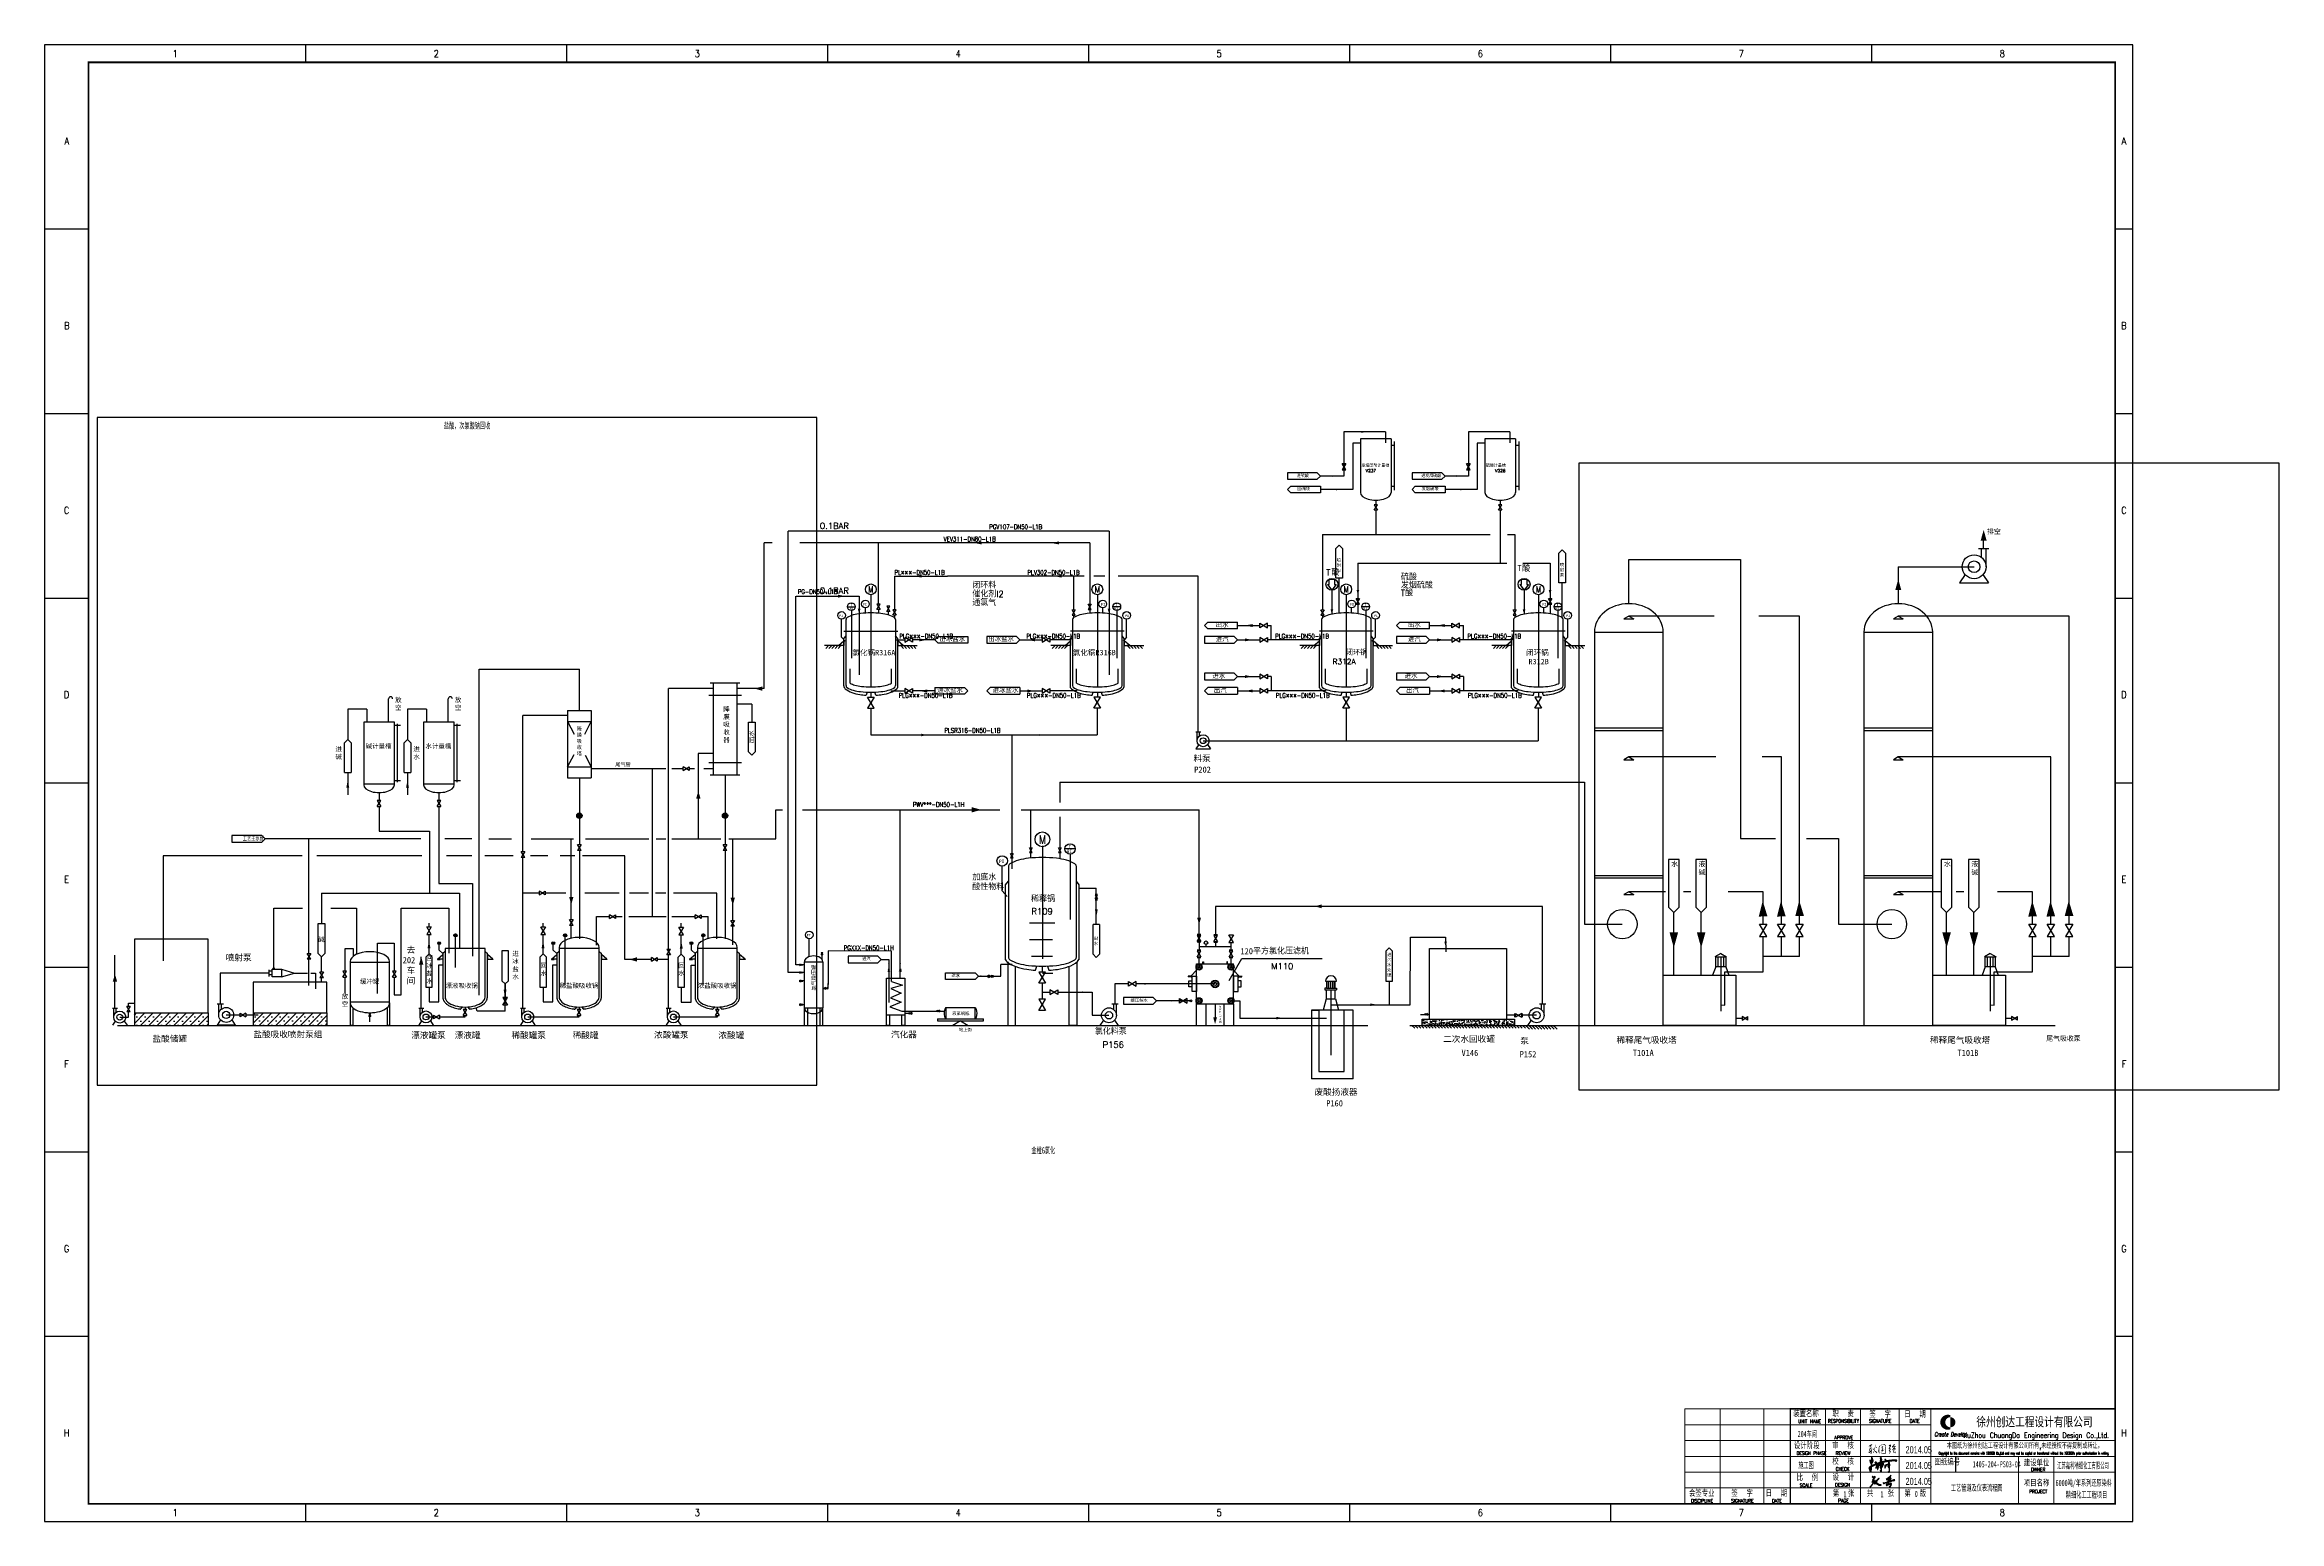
# Model space of a CAD drawing. Header units: millimetres. Extents: x 166235 to 642180, y -176646 to -48310.
# Drawn here: x 166235 to 293477, y -132410 to -48310 of the extents above; entities that cross this region are included whole.
import ezdxf
from ezdxf.enums import TextEntityAlignment as Align

# ---------------------------------------------------------------- set-up
doc = ezdxf.new("R2010")
doc.units = ezdxf.units.MM
doc.header["$LTSCALE"] = 1000
for name, pattern in [('CENTER', [50.8, 31.75, -6.35, 6.35, -6.35]), ('CONTINOUS', [0]), ('DASHEDX2', [38.1, 25.4, -12.7])]:
    doc.linetypes.add(name, pattern=pattern)
for name, color, linetype, lineweight in [('C', 1, 'CENTER', 25), ('主物料走向', 1, 'Continuous', 53), ('主要物料管线', 1, 'Continuous', 53)]:
    doc.layers.add(name, color=color, linetype=linetype, lineweight=lineweight)
for name, color, linetype in [('L', 2, 'CENTER'), ('R', 1, 'Continuous'), ('设备轮廓线', 7, 'Continuous'), ('辅助物料管线', 3, 'Continuous'), ('辅助管线', 3, 'Continuous')]:
    doc.layers.add(name, color=color, linetype=linetype)
doc.styles.add('C', font='complex.shx', dxfattribs={"height": 4})
doc.styles.add('HZ', font='txt.shx', dxfattribs={"width": 0.8, "bigfont": 'hhztxt.shx'})
doc.styles.add('SCRIPTC', font='scriptc.shx', dxfattribs={"width": 0.6})
doc.styles.get("Standard").update_dxf_attribs({"font": 'simplex.shx', "bigfont": 'hhztxt.shx'})
doc.styles.add('WINPDA', font='wintxt.shx', dxfattribs={"width": 0.7, "bigfont": 'winhztxt.shx'})
doc.styles.add('图签', font='', dxfattribs={"width": 0.8, "height": 3})
doc.styles.get('图签').set_extended_font_data('SimSun')
doc.dimstyles.new('ISO-25', dxfattribs={"dimtxt": 200, "dimasz": 2.5, "dimexe": 1.25, "dimexo": 0.625, "dimtad": 1, "dimtxsty": 'Standard', "dimcen": 2.5, "dimadec": 0, "dimazin": 0, "dimtfac": 1, "dimtmove": 0, "dimatfit": 3, "dimfxl": 1, "dimarcsym": 0})

# ---------------------------------------------------------------- blocks, each defined once
blk = doc.blocks.new('A0横向')
at = {"layer": 'C', "color": 0, "linetype": 'CONTINOUS'}
for p, q in [((427297884.2, 4237221679.9), (427297884.2, 4237221689.9)), ((427298032.8, 4237221679.9), (427298032.8, 4237221689.9)), ((427298181.4, 4237221679.9), (427298181.4, 4237221689.9)), ((427298330, 4237221679.9), (427298330, 4237221689.9)), ((427298478.7, 4237221679.9), (427298478.7, 4237221689.9)), ((427298627.3, 4237221679.9), (427298627.3, 4237221689.9)), ((427298775.9, 4237221679.9), (427298775.9, 4237221689.9)), ((427297760.5, 4237221584.8), (427297735.5, 4237221584.8)), ((427298924.5, 4237221584.8), (427298914.5, 4237221584.8)), ((427297760.5, 4237221479.7), (427297735.5, 4237221479.7)), ((427298924.5, 4237221479.7), (427298914.5, 4237221479.7)), ((427297760.5, 4237221374.6), (427297735.5, 4237221374.6)), ((427298924.5, 4237221374.6), (427298914.5, 4237221374.6)), ((427297760.5, 4237221269.4), (427297735.5, 4237221269.4)), ((427298924.5, 4237221269.4), (427298914.5, 4237221269.4)), ((427297760.5, 4237221164.3), (427297735.5, 4237221164.3)), ((427298924.5, 4237221164.3), (427298914.5, 4237221164.3)), ((427297760.5, 4237221059.2), (427297735.5, 4237221059.2)), ((427298924.5, 4237221059.2), (427298914.5, 4237221059.2)), ((427297760.5, 4237220954.1), (427297735.5, 4237220954.1)), ((427298924.5, 4237220954.1), (427298914.5, 4237220954.1)), ((427297884.2, 4237220848.9), (427297884.2, 4237220858.9)), ((427298032.8, 4237220848.9), (427298032.8, 4237220858.9)), ((427298181.4, 4237220848.9), (427298181.4, 4237220858.9)), ((427298330, 4237220848.9), (427298330, 4237220858.9)), ((427298478.7, 4237220848.9), (427298478.7, 4237220858.9)), ((427298627.3, 4237220848.9), (427298627.3, 4237220858.9)), ((427298775.9, 4237220848.9), (427298775.9, 4237220858.9))]:
    blk.add_line(p, q, dxfattribs=at)
blk.add_lwpolyline([(427297735.5, 4237220848.9), (427298924.5, 4237220848.9), (427298924.5, 4237221689.9), (427297735.5, 4237221689.9)], close=True, dxfattribs=at)
at = {"layer": 'C', "color": 0, "linetype": 'CONTINOUS', "const_width": 1}
blk.add_lwpolyline([(427297760.5, 4237220858.9), (427298914.5, 4237220858.9), (427298914.5, 4237221679.9), (427297760.5, 4237221679.9)], close=True, dxfattribs=at)
at = {"layer": 'C', "color": 0, "linetype": 'CONTINOUS', "style": 'C', "width": 0.85}
for s, p in [('1', (427297809.8, 4237221684.9)), ('2', (427297958.5, 4237221684.9)), ('3', (427298107.1, 4237221684.9)), ('4', (427298255.7, 4237221684.9)), ('5', (427298404.3, 4237221684.9)), ('6', (427298553, 4237221684.9)), ('7', (427298701.6, 4237221684.9)), ('8', (427298850.2, 4237221684.9)), ('A', (427297748.2, 4237221635.1)), ('A', (427298919.5, 4237221635.1)), ('B', (427297748.2, 4237221529.9)), ('B', (427298919.5, 4237221529.9)), ('C', (427297748, 4237221424.8)), ('C', (427298919.5, 4237221424.8)), ('D', (427297748, 4237221319.7)), ('D', (427298919.5, 4237221319.7)), ('E', (427297748, 4237221214.6)), ('E', (427298919.5, 4237221214.6)), ('F', (427297748, 4237221109.4)), ('F', (427298919.5, 4237221109.4)), ('G', (427297748, 4237221004.3)), ('G', (427298919.5, 4237221004.3)), ('H', (427297748, 4237220899.2)), ('H', (427298919.5, 4237220899.2)), ('1', (427297809.8, 4237220853.9)), ('2', (427297958.5, 4237220853.9)), ('3', (427298107.1, 4237220853.9)), ('4', (427298255.7, 4237220853.9)), ('5', (427298404.3, 4237220853.9)), ('6', (427298553, 4237220853.9)), ('7', (427298701.6, 4237220853.9)), ('8', (427298850.2, 4237220853.9))]:
    blk.add_text(s, height=4, dxfattribs=at).set_placement(p, align=Align.MIDDLE)
blk = doc.blocks.new('tq')
for color, points in [(3, [(-9677, 4643, -0.4142136), (-9389, 4931), (-9389, 5050, 1.4142136), (-9389, 4236), (-9389, 4355, -0.4142136)]), (1, [(-9101, 4643, 0.4142136), (-9389, 4931), (-9389, 4355, 0.4142136)])]:
    blk.add_hatch(color=color).paths.add_polyline_path(points)
at = {"color": 7, "lineweight": 0}
for p, q in [((-24500, 5400), (-24500, 0)), ((-18500, 5400), (-24500, 5400)), ((-22500, 5400), (-22500, 0)), ((-20000, 0), (-20000, 5400)), ((-16500, 0), (-16500, 5400)), ((-14500, 0), (-14500, 5400)), ((-12300, 0), (-12300, 5400)), ((-10500, 5400), (-10500, 0)), ((-18500, 4500), (-24500, 4500)), ((-18500, 4500), (-10500, 4500)), ((-16500, 4500), (-18500, 4500)), ((-18500, 3600), (-24500, 3600)), ((-24500, 3600), (-18500, 3600)), ((-18500, 2700), (-24500, 2700)), ((-24500, 2700), (-18500, 2700)), ((-18500, 3600), (-10500, 3600)), ((-10500, 2700), (-18500, 2700)), ((-10500, 2700), (-18500, 2700)), ((0, 3600), (-10500, 3600)), ((0, 2700), (-10500, 2700)), ((-5500, 2700), (-5500, 0)), ((-3500, 2700), (-3500, 0)), ((-18500, 1800), (-24500, 1800)), ((-24500, 1800), (-18500, 1800)), ((-18500, 1800), (-10500, 1800)), ((-10500, 1800), (-5500, 1800)), ((0, 1800), (-10500, 1800)), ((-24500, 900), (-18500, 900)), ((-10500, 900), (-18500, 900))]:
    blk.add_line(p, q, dxfattribs=at)
at = {"lineweight": 0}
blk.add_lwpolyline([(0, 5400, 90, 90, 0), (-18500, 5400, 90, 90, 0), (-18500, 0, 0, 0, 0)], format="xyseb", dxfattribs=at)
at = {"style": 'HZ', "width": 0.8}
for s, height, p in [('装置名称', 350, (-18336, 4939)), ('UNIT NAME', 200, (-18050, 4592)), ('设计阶段', 350, (-18296, 3125)), ('图纸编号', 350, (-10292, 2191)), ('OWNER', 200, (-4800, 1850)), ('PROJECT', 200, (-4900, 600))]:
    blk.add_text(s, height=height, dxfattribs=at).set_placement(p)
at = {"style": 'HZ'}
for s, height, width, p in [('职  责', 350, 0.8, (-15495, 5114)), ('签  字', 350, 0.8, (-13386, 5085)), ('日  期', 350, 0.8, (-11403, 5087)), ('APPROVE', 200, 0.8, (-15456, 3778)), ('SIGNATURE', 200, 0.8, (-13384, 4713)), ('DATE', 200, 0.8, (-11420, 4713)), ('XuZhou ChuangDa Engineering Design Co.,Ltd.', 300, 0.7, (-4500, 3900)), ('徐州创达工程设计有限公司', 600, 0.8, (-4600, 4650)), ('校  核', 350, 0.8, (-15499, 2400)), ('审  核', 350, 0.8, (-15499, 3300)), ('REVIEW', 200, 0.8, (-15499, 2878)), ("Copyright to the document remains with XZCDED Co.,Ltd and may not be copied or transferred without the XZCDED's prior authorization in writing.", 150, 0.5, (-5200, 2875)), ('本图纸为徐州创达工程设计有限公司所有,未经授权不得复制或转让。', 300, 0.75, (-5150, 3300)), ('比  例', 350, 0.8, (-17530, 1479)), ('设  计', 350, 0.8, (-15482, 1494)), ('CHECK', 200, 0.8, (-15522, 1978)), ('项目名称', 350, 0.8, (-4481, 1169)), ('建设单位', 350, 0.8, (-4481, 2319)), ('DISCIPLINE', 200, 0.8, (-23532, 163)), ('会签专业', 350, 0.8, (-23545, 585)), ('SIGNATURE', 200, 0.8, (-21228, 163)), ('签  字', 350, 0.8, (-21245, 585)), ('日  期', 350, 0.8, (-19291, 587)), ('DATE', 200, 0.8, (-19264, 163)), ('SCALE', 200, 0.8, (-17605, 1053)), ('第  张', 350, 0.8, (-15469, 577)), ('DESIGN', 200, 0.8, (-15531, 1078)), ('PAGE', 200, 0.8, (-15478, 181)), ('共   张', 350, 0.8, (-13372, 577)), ('第  版', 350, 0.8, (-11388, 577))]:
    blk.add_text(s, height=height, dxfattribs=dict(at, width=width)).set_placement(p, align=Align.MIDDLE_CENTER)
at = {"color": 7, "style": 'HZ', "width": 0.7}
blk.add_text('RESPONSIBILITY', height=200, dxfattribs=at).set_placement((-15478, 4716), align=Align.MIDDLE_CENTER)
at = {"color": 4, "lineweight": 0, "style": 'SCRIPTC', "width": 0.6}
blk.add_text('Create Develop', height=250, dxfattribs=at).set_placement((-10299, 3830))
at = {"color": 7, "style": 'HZ', "width": 0.7}
blk.add_text('DESIGN PHASE', height=200, dxfattribs=at).set_placement((-18150, 2778))
blk = doc.blocks.new('NJH')
h = blk.add_hatch(color=256)
h.dxf.hatch_style = 1
h.paths.add_polyline_path([(0.758523, 4.888284), (0.757103, 4.928049), (0.762545, 5.005704), (0.773289, 5.009679), (0.7771, 5.024925), (0.769491, 5.033488), (0.766713, 5.04738), (0.765323, 5.054326), (0.762545, 5.068218), (0.77088, 5.109894), (0.775048, 5.130733), (0.783383, 5.172409), (0.786509, 5.232305), (0.793912, 5.263397), (0.443028, 5.610008), (0.391289, 5.570988), (0.362884, 5.553945), (0.304107, 5.526656), (0.205861, 5.478083), (0.158131, 5.450006), (0.067942, 5.387736), (-0.020967, 5.343281), (-0.065421, 5.321054), (-0.154331, 5.276599), (-0.216886, 5.255977), (-0.247626, 5.239875), (-0.300197, 5.200193), (-0.388773, 5.14563), (-0.432, 5.116348), (-0.515524, 5.054326), (-0.572527, 5.023502), (-0.600422, 5.006765), (-0.654444, 4.970974), (-0.743354, 4.926519), (-0.787808, 4.904292), (-0.876717, 4.859837), (-0.943018, 4.830621), (-0.974983, 4.810279), (-1.02953, 4.762593), (-1.156305, 4.692413), (-1.217887, 4.653224), (-1.335155, 4.568104), (-1.453392, 4.476585), (-1.509571, 4.426025), (-1.612996, 4.318047), (-1.662511, 4.242039), (-1.692541, 4.206288), (-1.758863, 4.144397), (-1.773794, 4.143433), (-1.782116, 4.140104), (-1.793593, 4.130505), (-1.808075, 4.081599), (-1.821833, 4.057141), (-1.856107, 4.019368), (-1.904887, 3.970864), (-1.92855, 3.945809), (-1.974189, 3.89434), (-1.964585, 3.879624), (-1.971569, 3.858673), (-1.988082, 3.852664), (-1.988082, 3.797095), (-1.988082, 3.769311), (-1.988082, 3.713743), (-1.916696, 3.611285), (-1.883219, 3.558279), (-1.821377, 3.449794), (-1.825338, 3.421058), (-1.819664, 3.402144), (-1.800539, 3.380334), (-1.78701, 3.329383), (-1.778611, 3.304183), (-1.758863, 3.255305), (-1.722092, 3.197701), (-1.706478, 3.166472), (-1.682456, 3.102493), (-1.685834, 3.077873), (-1.676395, 3.058994), (-1.654672, 3.046925), (-1.653363, 3.00795), (-1.654783, 2.988073), (-1.661618, 2.94968), (-1.651466, 2.930501), (-1.643922, 2.921448), (-1.626888, 2.908004), (-1.635351, 2.878115), (-1.631438, 2.856595), (-1.612996, 2.831598), (-1.593584, 2.815593), (-1.590625, 2.78896), (-1.60605, 2.769083), (-1.611149, 2.702539), (-1.609721, 2.668269), (-1.599104, 2.602379), (-1.565572, 2.547697), (-1.554714, 2.513571), (-1.550482, 2.449566), (-1.557691, 2.411242), (-1.556119, 2.389233), (-1.543536, 2.352322), (-1.537362, 2.35163), (-1.533439, 2.343784), (-1.53659, 2.33843), (-1.550494, 2.32455), (-1.546878, 2.299239), (-1.529644, 2.289808), (-1.512409, 2.280377), (-1.508793, 2.255065), (-1.522698, 2.241185), (-1.511904, 2.144742), (-1.500472, 2.096159), (-1.46713, 2.005021), (-1.461123, 1.970393), (-1.455317, 1.952974), (-1.439345, 1.921668), (-1.428251, 1.882765), (-1.422694, 1.863316), (-1.411561, 1.824424), (-1.394891, 1.757742), (-1.386556, 1.724401), (-1.369885, 1.657719), (-1.364432, 1.620844), (-1.354437, 1.600855), (-1.328209, 1.574367), (-1.256573, 1.420994), (-1.223164, 1.343038), (-1.161504, 1.185389), (-1.159334, 1.159268), (-1.149303, 1.143219), (-1.126774, 1.129821), (-1.130735, 1.101085), (-1.125061, 1.082171), (-1.105936, 1.060361), (-1.101643, 1.035884), (-1.095158, 1.022914), (-1.078152, 1.004793), (-1.068509, 0.975264), (-1.061259, 0.960764), (-1.043422, 0.935332), (-1.044919, 0.896068), (-1.041961, 0.875363), (-1.02953, 0.838088), (-1.015407, 0.808926), (-1.006938, 0.794812), (-0.987854, 0.768628), (-0.981684, 0.711683), (-0.974478, 0.682856), (-0.953124, 0.629707), (-0.933025, 0.606022), (-0.925283, 0.590537), (-0.918393, 0.560247), (-0.900934, 0.562231), (-0.889495, 0.558418), (-0.876717, 0.546355), (-0.886624, 0.511179), (-0.882847, 0.486628), (-0.862825, 0.456057), (-0.7908, 0.389144), (-0.75468, 0.355803), (-0.682229, 0.289352), (-0.682229, 0.281017), (-0.682229, 0.276849), (-0.682229, 0.268514), (-0.614977, 0.239226), (-0.58245, 0.214443), (-0.536362, 0.157377), (-0.498573, 0.157741), (-0.477112, 0.151137), (-0.446064, 0.129593), (-0.39627, 0.13685), (-0.368021, 0.133711), (-0.321035, 0.115701), (-0.258199, 0.088831), (-0.22742, 0.073441), (-0.168223, 0.039295), (-0.112575, 0.031504), (-0.084786, 0.027335), (-0.029302, 0.018457), (-0.02133, 0.003555), (0, 0), (0.012374, 0.011511), (0.050693, 0.016919), (0.070605, 0.024578), (0.102672, 0.046241), (0.118965, 0.055293), (0.126044, 0.069452), (0.123511, 0.087917), (0.14097, 0.085934), (0.152409, 0.089746), (0.165187, 0.101809), (0.168488, 0.139455), (0.174538, 0.159118), (0.192971, 0.192108), (0.227253, 0.245534), (0.24044, 0.276304), (0.255485, 0.337974), (0.253991, 0.371742), (0.257012, 0.389868), (0.269377, 0.421326), (0.277712, 0.463003), (0.28188, 0.483841), (0.290215, 0.525517), (0.280005, 0.555505), (0.275805, 0.570903), (0.269377, 0.601923), (0.317449, 0.687543), (0.338511, 0.732475), (0.373568, 0.824196), (0.37019, 0.848816), (0.379629, 0.867695), (0.401352, 0.879764), (0.404421, 0.9242), (0.405811, 0.946429), (0.408298, 0.990901), (0.394312, 1.021672), (0.39898, 1.049681), (0.42219, 1.074253), (0.430525, 1.090923), (0.434693, 1.099259), (0.443028, 1.115929), (0.443028, 1.171497), (0.443028, 1.199281), (0.443028, 1.25485), (0.456396, 1.284495), (0.462015, 1.299948), (0.470812, 1.331256), (0.485097, 1.400636), (0.492044, 1.435369), (0.505542, 1.504907), (0.512929, 1.567154), (0.520029, 1.598394), (0.540272, 1.657719), (0.531428, 1.701638), (0.534781, 1.728465), (0.554164, 1.768856), (0.554164, 1.824424), (0.554164, 1.852208), (0.554164, 1.907776), (0.565278, 1.924447), (0.570835, 1.932782), (0.581948, 1.949452), (0.572501, 1.998642), (0.571062, 2.024548), (0.575002, 2.074481), (0.587648, 2.164051), (0.596017, 2.208686), (0.616678, 2.296754), (0.627723, 2.351284), (0.629174, 2.380314), (0.623624, 2.435674), (0.634738, 2.446788), (0.640295, 2.452345), (0.651409, 2.463458), (0.657648, 2.488303), (0.653691, 2.506109), (0.637517, 2.525973), (0.629001, 2.528138), (0.625058, 2.539969), (0.63057, 2.546811), (0.638906, 2.555146), (0.643073, 2.559313), (0.651409, 2.567649), (0.652422, 2.603861), (0.651002, 2.622316), (0.644463, 2.657947), (0.663587, 2.679757), (0.669262, 2.698672), (0.665301, 2.727407), (0.641152, 2.758027), (0.638803, 2.79091), (0.658355, 2.824652), (0.676273, 2.872081), (0.68076, 2.899003), (0.679193, 2.94968), (0.659775, 2.960849), (0.656176, 2.989644), (0.672247, 3.005248), (0.683781, 3.104643), (0.685191, 3.155424), (0.679193, 3.255305), (0.689936, 3.259281), (0.693748, 3.274526), (0.686139, 3.283089), (0.684422, 3.333149), (0.685833, 3.358557), (0.693085, 3.408118), (0.705912, 3.439018), (0.707567, 3.458874), (0.700031, 3.49147), (0.682742, 3.520113), (0.685185, 3.549436), (0.706977, 3.574823), (0.706977, 3.652618), (0.706977, 3.691516), (0.706977, 3.769311), (0.692075, 3.777283), (0.68852, 3.798613), (0.700031, 3.810987), (0.712261, 3.823605), (0.716136, 3.835231), (0.713923, 3.852664), (0.696934, 3.87534), (0.69307, 3.894658), (0.700031, 3.922124), (0.721539, 4.009105), (0.727251, 4.054797), (0.727815, 4.144397), (0.714012, 4.169142), (0.7107, 4.185707), (0.713923, 4.213857), (0.734184, 4.233664), (0.7389, 4.257241), (0.727815, 4.283317), (0.733365, 4.338677), (0.731913, 4.367707), (0.720869, 4.422238), (0.728435, 4.430839), (0.730443, 4.438872), (0.727815, 4.450022), (0.738929, 4.527817), (0.744485, 4.566715), (0.755599, 4.644511), (0.767167, 4.710416), (0.769991, 4.744304), (0.769491, 4.811215)])
h.paths.add_polyline_path([(0.415244, 4.838999), (0.409687, 4.838999), (0.406908, 4.838999), (0.401352, 4.838999), (0.386812, 4.796898), (0.385221, 4.771447), (0.394406, 4.727863), (0.412211, 4.687035), (0.41021, 4.655019), (0.38746, 4.616727), (0.38746, 4.50559), (0.38746, 4.450022), (0.38746, 4.338885), (0.381903, 4.338885), (0.379124, 4.338885), (0.373568, 4.338885), (0.357822, 4.195242), (0.35641, 4.121835), (0.366621, 3.977692), (0.35871, 3.928232), (0.357291, 3.902695), (0.359675, 3.852664), (0.348562, 3.819323), (0.343005, 3.802652), (0.331891, 3.769311), (0.331891, 3.641504), (0.331891, 3.577601), (0.331891, 3.449794), (0.326335, 3.449794), (0.323556, 3.449794), (0.317999, 3.449794), (0.317999, 3.394226), (0.317999, 3.366442), (0.317999, 3.310874), (0.312442, 3.310874), (0.309664, 3.310874), (0.304107, 3.310874), (0.304107, 3.171953), (0.304107, 3.102493), (0.304107, 2.963572), (0.291705, 2.957314), (0.285804, 2.949447), (0.283269, 2.935788), (0.276665, 2.891477), (0.279853, 2.865974), (0.297161, 2.824652), (0.313987, 2.802368), (0.311121, 2.773702), (0.290215, 2.755191), (0.290215, 2.677396), (0.290215, 2.638498), (0.290215, 2.560703), (0.269789, 2.490033), (0.262727, 2.453311), (0.255485, 2.380106), (0.236153, 2.333649), (0.23293, 2.304645), (0.241593, 2.255078), (0.234758, 2.216684), (0.233338, 2.196808), (0.234647, 2.157833), (0.223533, 2.135606), (0.217977, 2.124492), (0.206863, 2.102265), (0.206863, 2.046697), (0.206863, 2.018913), (0.206863, 1.963344), (0.185275, 1.936604), (0.17956, 1.913746), (0.186025, 1.879992), (0.174911, 1.791083), (0.169354, 1.746628), (0.158241, 1.657719), (0.155462, 1.635492), (0.154073, 1.624378), (0.151295, 1.602151), (0.151295, 1.629935), (0.151295, 1.643827), (0.151295, 1.671611), (0.148516, 1.654941), (0.147127, 1.646606), (0.144349, 1.629935), (0.127678, 1.529912), (0.119343, 1.479901), (0.102672, 1.379878), (0.099894, 1.363208), (0.098505, 1.354872), (0.095726, 1.338202), (0.095726, 1.299304), (0.095726, 1.279855), (0.095726, 1.240958), (0.080824, 1.232985), (0.07727, 1.211656), (0.08878, 1.199281), (0.089343, 1.176377), (0.086164, 1.163658), (0.074888, 1.143713), (0.050949, 1.085053), (0.042369, 1.053593), (0.033212, 0.990901), (0.022099, 0.935332), (0.016542, 0.907548), (0.005428, 0.85198), (0.010762, 0.828848), (0.003819, 0.810332), (-0.01541, 0.796412), (-0.024045, 0.746451), (-0.028213, 0.721444), (-0.036248, 0.671383), (-0.05569, 0.621369), (-0.065415, 0.596364), (-0.08487, 0.546355), (-0.09328, 0.530926), (-0.110561, 0.525166), (-0.126546, 0.532463), (-0.127875, 0.544817), (-0.14365, 0.552704), (-0.154331, 0.546355), (-0.172835, 0.575843), (-0.181232, 0.591238), (-0.196007, 0.622761), (-0.286843, 0.691558), (-0.328645, 0.733359), (-0.397441, 0.824196), (-0.416946, 0.837728), (-0.424077, 0.856744), (-0.41828, 0.879764), (-0.477083, 0.962795), (-0.506258, 1.004473), (-0.564146, 1.088145), (-0.584482, 1.112435), (-0.590172, 1.1333), (-0.584984, 1.164551), (-0.612768, 1.192335), (-0.62666, 1.206227), (-0.654444, 1.234012), (-0.667976, 1.253516), (-0.686993, 1.260647), (-0.710013, 1.25485), (-0.728902, 1.297058), (-0.74197, 1.317386), (-0.772527, 1.352094), (-0.806801, 1.389867), (-0.820559, 1.414325), (-0.835041, 1.46323), (-0.848933, 1.46323), (-0.855879, 1.46323), (-0.869771, 1.46323), (-0.883663, 1.477123), (-0.890609, 1.484069), (-0.904501, 1.497961), (-0.960563, 1.560513), (-0.985021, 1.59648), (-1.022584, 1.671611), (-1.044211, 1.711335), (-1.049189, 1.737888), (-1.043422, 1.782748), (-1.057219, 1.81471), (-1.065695, 1.830249), (-1.085098, 1.859154), (-1.104692, 1.902489), (-1.107992, 1.930537), (-1.09899, 1.977236), (-1.116024, 1.990681), (-1.123568, 1.999734), (-1.13372, 2.018913), (-1.15364, 2.065949), (-1.163366, 2.08957), (-1.182342, 2.136995), (-1.200726, 2.154834), (-1.205332, 2.175564), (-1.196235, 2.199509), (-1.215683, 2.238407), (-1.225408, 2.257856), (-1.244857, 2.296754), (-1.242139, 2.3301), (-1.24075, 2.34677), (-1.237911, 2.380106), (-1.250688, 2.368043), (-1.262127, 2.36423), (-1.279587, 2.366214), (-1.264655, 2.417152), (-1.261696, 2.445258), (-1.265695, 2.498188), (-1.292585, 2.559335), (-1.302583, 2.592188), (-1.314317, 2.657947), (-1.308825, 2.719393), (-1.313411, 2.753028), (-1.335155, 2.81076), (-1.346906, 2.862524), (-1.349763, 2.889658), (-1.349047, 2.942734), (-1.368496, 2.962183), (-1.37822, 2.971907), (-1.397669, 2.991356), (-1.403182, 2.998198), (-1.399238, 3.010029), (-1.390723, 3.012194), (-1.372577, 3.037407), (-1.368721, 3.058615), (-1.376831, 3.088601), (-1.403002, 3.130854), (-1.414299, 3.153448), (-1.432399, 3.199737), (-1.432399, 3.244192), (-1.432399, 3.266419), (-1.432399, 3.310874), (-1.443513, 3.333101), (-1.44907, 3.344214), (-1.460184, 3.366442), (-1.487453, 3.429535), (-1.496231, 3.464643), (-1.50186, 3.533146), (-1.517656, 3.548024), (-1.524804, 3.556602), (-1.53659, 3.574823), (-1.555715, 3.596633), (-1.561389, 3.615547), (-1.557428, 3.644283), (-1.543331, 3.655135), (-1.537137, 3.662878), (-1.529644, 3.679013), (-1.513878, 3.691685), (-1.509061, 3.708547), (-1.515752, 3.727635), (-1.504638, 3.727635), (-1.499081, 3.727635), (-1.487968, 3.727635), (-1.479099, 3.76437), (-1.4735, 3.782567), (-1.460184, 3.817933), (-1.438093, 3.887935), (-1.418465, 3.922662), (-1.369885, 3.977692), (-1.350381, 3.991224), (-1.34325, 4.01024), (-1.349047, 4.03326), (-1.371399, 4.031795), (-1.387584, 4.041043), (-1.397669, 4.061044), (-1.3936, 4.083072), (-1.392201, 4.094261), (-1.390723, 4.116613), (-1.37961, 4.116613), (-1.374053, 4.116613), (-1.362939, 4.116613), (-1.362939, 4.127726), (-1.362939, 4.133283), (-1.362939, 4.144397), (-1.314134, 4.169315), (-1.290349, 4.183306), (-1.244857, 4.213857), (-1.234017, 4.188124), (-1.232381, 4.171766), (-1.237911, 4.144397), (-1.225556, 4.145726), (-1.217669, 4.1615), (-1.224019, 4.172181), (-1.214091, 4.170841), (-1.208236, 4.166937), (-1.203181, 4.158289), (-1.199061, 4.179044), (-1.194531, 4.189614), (-1.182342, 4.206911), (-1.19081, 4.223514), (-1.205655, 4.230937), (-1.224019, 4.227749), (-1.210439, 4.249469), (-1.198938, 4.259328), (-1.175396, 4.269425), (-1.145831, 4.277651), (-1.129554, 4.279131), (-1.09899, 4.276371), (-1.090522, 4.292975), (-1.075677, 4.300397), (-1.057314, 4.297209), (-1.057314, 4.324993), (-1.057314, 4.338885), (-1.057314, 4.36667), (-1.035465, 4.375951), (-1.02431, 4.380134), (-1.001746, 4.387508), (-0.924965, 4.412562), (-0.887261, 4.431414), (-0.821149, 4.477806), (-0.7271, 4.529277), (-0.681078, 4.557169), (-0.59193, 4.616727), (-0.502717, 4.671029), (-0.456667, 4.696147), (-0.362711, 4.741755), (-0.285586, 4.773489), (-0.248192, 4.795062), (-0.182115, 4.845945), (-0.126546, 4.87373), (-0.098762, 4.887622), (-0.043194, 4.915406), (0.047892, 4.976356), (0.095443, 5.004327), (0.192971, 5.054326), (0.254597, 5.100821), (0.28887, 5.120813), (0.359675, 5.151571), (0.377894, 5.164604), (0.400794, 5.161741), (0.415244, 5.144625), (0.415244, 5.022375), (0.415244, 4.961249)], flags=16)
h = blk.add_hatch(color=256)
h.dxf.hatch_style = 1
h.paths.add_polyline_path([(12.286003, 9.826246), (12.302138, 9.83374), (12.309881, 9.839934), (12.320733, 9.854031), (12.381858, 9.854031), (12.412421, 9.854031), (12.473546, 9.854031), (12.506887, 9.870701), (12.523557, 9.879036), (12.556898, 9.895707), (12.601963, 9.891857), (12.627425, 9.896631), (12.668035, 9.916545), (12.719829, 9.926361), (12.745737, 9.934997), (12.793063, 9.958221), (12.864468, 9.969513), (12.901599, 9.970942), (12.97366, 9.965167), (13.007001, 9.981837), (13.023671, 9.990173), (13.057012, 10.006843), (13.107689, 10.005276), (13.134611, 10.009763), (13.182041, 10.027681), (13.282305, 10.051699), (13.332326, 10.064204), (13.432098, 10.090196), (13.505568, 10.107932), (13.541961, 10.11913), (13.612694, 10.145764), (13.662889, 10.142228), (13.689528, 10.145188), (13.737723, 10.159656), (13.758165, 10.187835), (13.779369, 10.199401), (13.814129, 10.201332), (13.845078, 10.182504), (13.870963, 10.180512), (13.904427, 10.194386), (13.935134, 10.199079), (13.951709, 10.207366), (13.973888, 10.229116), (14.047197, 10.235207), (14.084144, 10.242312), (14.154484, 10.263846), (14.228061, 10.272949), (14.264956, 10.281463), (14.335081, 10.305522), (14.389611, 10.316567), (14.418641, 10.318018), (14.474001, 10.312468), (14.479558, 10.323582), (14.487894, 10.340252), (14.506257, 10.337065), (14.521102, 10.344487), (14.52957, 10.361091), (14.586062, 10.365559), (14.614625, 10.371272), (14.66849, 10.388875), (14.725905, 10.399625), (14.75618, 10.401067), (14.814357, 10.395821), (14.864368, 10.412491), (14.889374, 10.420826), (14.939385, 10.437497), (14.998192, 10.433551), (15.029902, 10.438081), (15.085252, 10.458335), (15.141698, 10.471737), (15.169671, 10.480128), (15.224172, 10.500011), (15.284363, 10.511013), (15.316044, 10.512453), (15.376985, 10.506957), (15.388099, 10.518071), (15.404766, 10.534741), (15.531136, 10.547296), (15.594389, 10.558541), (15.71734, 10.590309), (15.728454, 10.601423), (15.745124, 10.618094), (15.797914, 10.618094), (15.824309, 10.618094), (15.877099, 10.618094), (15.899326, 10.629207), (15.91044, 10.634764), (15.932667, 10.645878), (15.994335, 10.644199), (16.026513, 10.648587), (16.08548, 10.666716), (16.163802, 10.673144), (16.202979, 10.678741), (16.279968, 10.6945), (16.31524, 10.711815), (16.338504, 10.715138), (16.377213, 10.708392), (16.4086, 10.690304), (16.43926, 10.692662), (16.467511, 10.715338), (16.483646, 10.722831), (16.491389, 10.729025), (16.502241, 10.743122), (16.652813, 10.757841), (16.727979, 10.767585), (16.877327, 10.791744), (16.898412, 10.796873), (16.910156, 10.80666), (16.919003, 10.826474), (16.980352, 10.824613), (17.011808, 10.827473), (17.071815, 10.840366), (17.123674, 10.864687), (17.153533, 10.872151), (17.210736, 10.875097), (17.239394, 10.870609), (17.258741, 10.876413), (17.280196, 10.895935), (17.335764, 10.895935), (17.363549, 10.895935), (17.419117, 10.895935), (17.444503, 10.917726), (17.473826, 10.92017), (17.502469, 10.902881), (17.535964, 10.895189), (17.559886, 10.901169), (17.585821, 10.923719), (17.655282, 10.923719), (17.690012, 10.923719), (17.759472, 10.923719), (17.776143, 10.940389), (17.784478, 10.948724), (17.801148, 10.965395), (17.860085, 10.964852), (17.890588, 10.969209), (17.947015, 10.986233), (18.00492, 10.97855), (18.035968, 10.980029), (18.092881, 10.993179), (18.109017, 11.000672), (18.116759, 11.006866), (18.127611, 11.020963), (18.172047, 11.017893), (18.194276, 11.016504), (18.238748, 11.014017), (18.257377, 11.014582), (18.268794, 11.02029), (18.280424, 11.034855), (18.341549, 11.034855), (18.372112, 11.034855), (18.433237, 11.034855), (18.4601, 11.05629), (18.482799, 11.061965), (18.516589, 11.055693), (18.594384, 11.066807), (18.633282, 11.072364), (18.711078, 11.083477), (18.789556, 11.087584), (18.829078, 11.09323), (18.905566, 11.111261), (18.93143, 11.125883), (18.961135, 11.125153), (19.026987, 11.114307), (19.061313, 11.112877), (19.127839, 11.118207), (19.138953, 11.129321), (19.155623, 11.145992), (19.192384, 11.159007), (19.21463, 11.160596), (19.252868, 11.152938), (19.31872, 11.142092), (19.353046, 11.140661), (19.419572, 11.145992), (19.476018, 11.159393), (19.503991, 11.167785), (19.558493, 11.187668), (19.669629, 11.187668), (19.725198, 11.187668), (19.836334, 11.187668), (19.914288, 11.203578), (19.953194, 11.211915), (20.030823, 11.229344), (20.120093, 11.22709), (20.1658, 11.231375), (20.253096, 11.250182), (20.330164, 11.26115), (20.36993, 11.26257), (20.447584, 11.257128), (20.481166, 11.279686), (20.504399, 11.286324), (20.544829, 11.284912), (20.549271, 11.274353), (20.563724, 11.27074), (20.572613, 11.277966), (20.589283, 11.286301), (20.597619, 11.290469), (20.614289, 11.298804), (20.651849, 11.287264), (20.678707, 11.291101), (20.711533, 11.312696), (20.789329, 11.312696), (20.828227, 11.312696), (20.906022, 11.312696), (20.950477, 11.32381), (20.972704, 11.329367), (21.017159, 11.34048), (21.089277, 11.335471), (21.125465, 11.33408), (21.197755, 11.333534), (21.2818, 11.346262), (21.323661, 11.354635), (21.406136, 11.37521), (21.4972, 11.386243), (21.54379, 11.387655), (21.635355, 11.382156), (21.660361, 11.384935), (21.672863, 11.386324), (21.697869, 11.389102), (21.797892, 11.400216), (21.847903, 11.405773), (21.947926, 11.416887), (21.976137, 11.419534), (21.990328, 11.422372), (22.017386, 11.430779), (22.089329, 11.42368), (22.126798, 11.425122), (22.197983, 11.437725), (22.238928, 11.456938), (22.263995, 11.461638), (22.309119, 11.458563), (22.391741, 11.447204), (22.434306, 11.445786), (22.5175, 11.451617), (22.528614, 11.46273), (22.545284, 11.479401), (22.59908, 11.493599), (22.629261, 11.495108), (22.684205, 11.486347), (22.717546, 11.491904), (22.734216, 11.494682), (22.767557, 11.500239), (22.900761, 11.493144), (22.968174, 11.494549), (23.100967, 11.507185), (23.157661, 11.531505), (23.192643, 11.536275), (23.253779, 11.528023), (23.266153, 11.516512), (23.287483, 11.520067), (23.295455, 11.534969), (23.367694, 11.534969), (23.403813, 11.534969), (23.476052, 11.534969), (23.501438, 11.556761), (23.530761, 11.559204), (23.559404, 11.541915), (23.597642, 11.534256), (23.619888, 11.535846), (23.656649, 11.548861), (23.729589, 11.56213), (23.765867, 11.570502), (23.837245, 11.590537), (23.892814, 11.590537), (23.920598, 11.590537), (23.976166, 11.590537), (23.980141, 11.601281), (23.995386, 11.605092), (24.00395, 11.597483), (24.018036, 11.590568), (24.050873, 11.595855), (24.073181, 11.593996), (24.084524, 11.594705), (24.128978, 11.597483), (24.306797, 11.608597), (24.395706, 11.614154), (24.573524, 11.625267), (24.617979, 11.628046), (24.640206, 11.629435), (24.684661, 11.632213), (24.812467, 11.632213), (24.876371, 11.632213), (25.004178, 11.632213), (25.004178, 11.646105), (25.204223, 11.646105), (25.304246, 11.646105), (25.504292, 11.646105), (25.508267, 11.635362), (25.523512, 11.63155), (25.532076, 11.639159), (25.576806, 11.636651), (25.600476, 11.639609), (25.643212, 11.653051), (25.652246, 11.660095), (25.66634, 11.656572), (25.670996, 11.646105), (25.743235, 11.646105), (25.779354, 11.646105), (25.851593, 11.646105), (25.908288, 11.621785), (25.943269, 11.617015), (26.004406, 11.625267), (26.026655, 11.627866), (26.03777, 11.629255), (26.059974, 11.632213), (26.115542, 11.632213), (26.143326, 11.632213), (26.198894, 11.632213), (26.254329, 11.617799), (26.282118, 11.610852), (26.337815, 11.597483), (26.406444, 11.586414), (26.442172, 11.584985), (26.511466, 11.590537), (26.561477, 11.573867), (26.586483, 11.565532), (26.636494, 11.548861), (26.683727, 11.548861), (26.707344, 11.548861), (26.754577, 11.548861), (26.776804, 11.537747), (26.787917, 11.532191), (26.810145, 11.521077), (26.854599, 11.521077), (26.876827, 11.521077), (26.921281, 11.521077), (26.921281, 11.504407), (26.921281, 11.479401), (26.902918, 11.482589), (26.888073, 11.475166), (26.879605, 11.458563), (26.855128, 11.454269), (26.842158, 11.447784), (26.824037, 11.430779), (26.777409, 11.401328), (26.755626, 11.382449), (26.719846, 11.34048), (26.688595, 11.345669), (26.66773, 11.339978), (26.64344, 11.319642), (26.566921, 11.25736), (26.524073, 11.230223), (26.435059, 11.187668), (26.368242, 11.167894), (26.335334, 11.153586), (26.275301, 11.118207), (26.236003, 11.077949), (26.210044, 11.061152), (26.157218, 11.041801), (26.157218, 11.027909), (26.157218, 11.007071), (26.175582, 11.010259), (26.190426, 11.002836), (26.198894, 10.986233), (26.241308, 10.983504), (26.262884, 10.979189), (26.303085, 10.965395), (26.319755, 10.948724), (26.32809, 10.940389), (26.344761, 10.923719), (26.403168, 10.918832), (26.434193, 10.921787), (26.490628, 10.937611), (26.496184, 10.948724), (26.50452, 10.965395), (26.52754, 10.959598), (26.546556, 10.966729), (26.560088, 10.986233), (26.613503, 11.022925), (26.641497, 11.039721), (26.699008, 11.069585), (26.76569, 11.091813), (26.799031, 11.102926), (26.865713, 11.125153), (26.947436, 11.142692), (26.988394, 11.158782), (27.060202, 11.20156), (27.075599, 11.204715), (27.084831, 11.213947), (27.087986, 11.229344), (27.121762, 11.222997), (27.144523, 11.228687), (27.171338, 11.250182), (27.224742, 11.252247), (27.251871, 11.25653), (27.303313, 11.27102), (27.339158, 11.315696), (27.357219, 11.337925), (27.393611, 11.382156), (27.412569, 11.45236), (27.416921, 11.490077), (27.414449, 11.562753), (27.36627, 11.645329), (27.338015, 11.684886), (27.275529, 11.757242), (27.242013, 11.7747), (27.226058, 11.786304), (27.199122, 11.81281), (27.116653, 11.826412), (27.075466, 11.837774), (26.997687, 11.868378), (26.93328, 11.866175), (26.899616, 11.870566), (26.837929, 11.889216), (26.81227, 11.889994), (26.796253, 11.910054), (26.729072, 11.908413), (26.694258, 11.912765), (26.629548, 11.930893), (26.562866, 11.947563), (26.529525, 11.955898), (26.462843, 11.972569), (26.45173, 11.975347), (26.435055, 11.979515), (26.340593, 11.979515), (26.29336, 11.979515), (26.198894, 11.979515), (26.187726, 11.998932), (26.158931, 12.002532), (26.143326, 11.986461), (26.109831, 11.978769), (26.085909, 11.98475), (26.059974, 12.007299), (25.998849, 12.007299), (25.968286, 12.007299), (25.907161, 12.007299), (25.868868, 11.984548), (25.836852, 11.982547), (25.796025, 12.000353), (25.685409, 12.011449), (25.629216, 12.012854), (25.518184, 12.007299), (25.518184, 12.021191), (25.451502, 12.021191), (25.418161, 12.021191), (25.351479, 12.021191), (25.351479, 12.007299), (25.229229, 12.007299), (25.168104, 12.007299), (25.045854, 12.007299), (25.001399, 11.993407), (24.979172, 11.986461), (24.934718, 11.972569), (24.922343, 11.961058), (24.901014, 11.964613), (24.893041, 11.979515), (24.743007, 11.979515), (24.66799, 11.979515), (24.517956, 11.979515), (24.490172, 11.968401), (24.47628, 11.962844), (24.448496, 11.951731), (24.281791, 11.951731), (24.198439, 11.951731), (24.031734, 11.951731), (24.031734, 11.937839), (23.976166, 11.937839), (23.948382, 11.937839), (23.892814, 11.937839), (23.870586, 11.926725), (23.859473, 11.921168), (23.837245, 11.910054), (23.788056, 11.919502), (23.76215, 11.920941), (23.712217, 11.917001), (23.652026, 11.905999), (23.620345, 11.904559), (23.559404, 11.910054), (23.470372, 11.894055), (23.425912, 11.885719), (23.337131, 11.868378), (23.248222, 11.868378), (23.203768, 11.868378), (23.114859, 11.868378), (23.023955, 11.837748), (22.974591, 11.829036), (22.878694, 11.826702), (22.867525, 11.84612), (22.83873, 11.849719), (22.823125, 11.833648), (22.757273, 11.822802), (22.722947, 11.821372), (22.656421, 11.826702), (22.656421, 11.81281), (22.600853, 11.81281), (22.573069, 11.81281), (22.5175, 11.81281), (22.5175, 11.798918), (22.456375, 11.798918), (22.425813, 11.798918), (22.364688, 11.798918), (22.360712, 11.788174), (22.345467, 11.784363), (22.336904, 11.791972), (22.265499, 11.803264), (22.228368, 11.804693), (22.156307, 11.798918), (22.156307, 11.785026), (22.095182, 11.785026), (22.064619, 11.785026), (22.003494, 11.785026), (21.953483, 11.773912), (21.928477, 11.768356), (21.878466, 11.757242), (21.828454, 11.757242), (21.803449, 11.757242), (21.753437, 11.757242), (21.73121, 11.754463), (21.720096, 11.753074), (21.697869, 11.750296), (21.60896, 11.739182), (21.564505, 11.733625), (21.475596, 11.722512), (21.403352, 11.719886), (21.367232, 11.718496), (21.295, 11.715566), (21.291024, 11.704822), (21.275779, 11.701011), (21.267216, 11.70862), (21.188746, 11.704358), (21.149251, 11.698716), (21.072727, 11.680836), (20.995658, 11.669867), (20.955893, 11.668447), (20.878238, 11.67389), (20.878238, 11.659998), (20.817113, 11.659998), (20.78655, 11.659998), (20.725425, 11.659998), (20.692085, 11.648884), (20.675414, 11.643327), (20.642073, 11.632213), (20.575391, 11.632213), (20.54205, 11.632213), (20.475368, 11.632213), (20.419672, 11.618845), (20.391883, 11.611898), (20.336448, 11.597483), (20.259379, 11.586515), (20.219614, 11.585095), (20.141959, 11.590537), (20.141959, 11.576645), (20.086391, 11.576645), (20.058607, 11.576645), (20.003039, 11.576645), (19.953027, 11.565532), (19.928022, 11.559975), (19.87801, 11.548861), (19.816885, 11.548861), (19.786323, 11.548861), (19.725198, 11.548861), (19.707112, 11.527587), (19.677677, 11.524643), (19.655737, 11.541915), (19.612642, 11.553174), (19.585959, 11.551506), (19.544601, 11.534969), (19.544601, 11.521077), (19.483476, 11.521077), (19.452913, 11.521077), (19.391788, 11.521077), (19.386232, 11.509963), (19.377896, 11.493293), (19.32813, 11.498964), (19.302956, 11.500363), (19.252868, 11.500239), (19.190824, 11.475181), (19.151499, 11.471904), (19.086163, 11.486347), (19.042579, 11.495531), (19.017128, 11.493941), (18.975027, 11.479401), (18.930572, 11.465509), (18.908345, 11.458563), (18.86389, 11.444671), (18.845261, 11.444106), (18.833844, 11.438397), (18.822214, 11.423833), (18.738862, 11.423833), (18.697186, 11.423833), (18.613833, 11.423833), (18.530411, 11.407519), (18.488733, 11.399183), (18.405453, 11.382156), (18.338771, 11.382156), (18.30543, 11.382156), (18.238748, 11.382156), (18.149967, 11.364815), (18.105507, 11.356479), (18.016475, 11.34048), (17.959744, 11.315156), (17.925677, 11.308962), (17.863662, 11.312696), (17.85922, 11.323255), (17.844767, 11.326869), (17.835878, 11.319642), (17.79591, 11.309224), (17.77616, 11.30217), (17.738634, 11.284912), (17.67177, 11.28747), (17.637448, 11.28461), (17.571929, 11.27102), (17.538588, 11.259906), (17.521918, 11.25435), (17.488577, 11.243236), (17.432743, 11.244349), (17.404165, 11.241491), (17.349657, 11.229344), (17.277325, 11.21308), (17.241204, 11.204744), (17.16906, 11.187668), (17.102378, 11.187668), (17.069037, 11.187668), (17.002355, 11.187668), (16.991242, 11.176554), (16.974571, 11.159884), (16.948418, 11.170785), (16.92506, 11.166113), (16.905111, 11.145992), (16.893779, 11.132277), (16.877327, 11.139046), (16.788418, 11.127932), (16.743963, 11.122375), (16.655054, 11.111261), (16.570271, 11.099529), (16.527894, 11.089641), (16.446673, 11.062639), (16.368464, 11.064881), (16.328143, 11.060561), (16.252184, 11.041801), (16.170441, 11.040022), (16.128369, 11.032768), (16.05075, 11.007071), (15.986996, 10.989836), (15.955039, 10.981499), (15.890991, 10.965395), (15.812408, 10.966032), (15.771763, 10.960225), (15.696502, 10.937611), (15.685389, 10.934832), (15.668718, 10.930665), (15.579809, 10.908437), (15.535354, 10.897324), (15.446445, 10.875097), (15.390472, 10.870171), (15.36248, 10.865972), (15.307525, 10.854258), (15.157546, 10.823426), (15.082528, 10.808144), (14.918375, 10.775014), (14.910913, 10.769417), (14.904655, 10.757014), (14.854233, 10.762325), (14.825601, 10.757553), (14.779627, 10.736176), (14.718265, 10.729811), (14.687639, 10.725635), (14.626814, 10.715338), (14.610144, 10.704224), (14.601808, 10.698667), (14.585138, 10.687554), (14.545401, 10.689411), (14.523381, 10.684693), (14.487894, 10.666716), (14.456766, 10.643815), (14.418433, 10.638932), (14.351751, 10.627818), (14.318411, 10.622261), (14.251729, 10.611148), (14.235058, 10.608369), (14.210052, 10.604201), (14.176712, 10.604201), (14.160041, 10.604201), (14.1267, 10.604201), (14.093359, 10.587531), (14.076689, 10.579196), (14.043348, 10.562525), (13.987258, 10.565871), (13.957068, 10.561342), (13.904427, 10.541687), (13.794773, 10.531912), (13.739742, 10.522035), (13.633532, 10.493065), (13.574433, 10.48284), (13.545032, 10.475839), (13.487666, 10.458335), (13.40121, 10.438157), (13.358292, 10.42242), (13.279285, 10.381929), (13.223451, 10.383042), (13.194873, 10.380184), (13.140364, 10.368037), (13.089859, 10.35293), (13.064805, 10.344578), (13.015336, 10.32636), (12.970271, 10.33021), (12.944809, 10.325436), (12.904199, 10.305522), (12.846455, 10.299927), (12.816568, 10.290961), (12.765279, 10.263846), (12.737495, 10.249954), (12.723603, 10.243008), (12.695819, 10.229116), (12.645624, 10.232651), (12.618985, 10.229692), (12.57079, 10.215224), (12.515094, 10.201856), (12.487305, 10.194908), (12.43187, 10.180494), (12.313159, 10.163261), (12.253876, 10.149146), (12.140137, 10.111034), (12.047448, 10.095296), (12.000638, 10.079206), (11.917864, 10.034627), (11.856515, 10.036488), (11.825059, 10.033629), (11.765051, 10.020735), (11.742824, 10.009622), (11.73171, 10.004065), (11.709483, 9.992951), (11.65969, 10.000207), (11.63144, 9.997069), (11.584454, 9.979059), (11.551114, 9.962389), (11.534443, 9.954053), (11.501102, 9.937383), (11.477157, 9.946481), (11.456427, 9.941874), (11.430832, 9.915499), (11.431642, 9.909599), (11.419542, 9.898956), (11.403858, 9.902653), (11.345511, 9.894318), (11.316338, 9.89015), (11.257991, 9.881815), (11.225779, 9.884463), (11.195477, 9.895707), (11.195477, 9.967945), (11.195477, 10.004065), (11.195477, 10.076303), (11.183426, 10.111578), (11.17479, 10.12885), (11.153801, 10.159656), (11.164647, 10.225508), (11.166077, 10.259834), (11.160747, 10.32636), (11.150837, 10.371869), (11.143782, 10.394444), (11.126017, 10.437497), (11.126017, 10.481951), (11.126017, 10.504179), (11.126017, 10.548633), (11.110258, 10.633447), (11.099013, 10.675616), (11.070448, 10.757014), (11.066, 10.812682), (11.068957, 10.84225), (11.084341, 10.895935), (11.147061, 11.040929), (11.179017, 11.113178), (11.244099, 11.257128), (11.272057, 11.331616), (11.288907, 11.368123), (11.327451, 11.437725), (11.330988, 11.456779), (11.34829, 11.465509), (11.342979, 11.515931), (11.347751, 11.544563), (11.369128, 11.590537), (11.383966, 11.613478), (11.403858, 11.632213), (11.406984, 11.691004), (11.418262, 11.723225), (11.45248, 11.771134), (11.476747, 11.80115), (11.486919, 11.818588), (11.501102, 11.854486), (11.494755, 11.888262), (11.500446, 11.911023), (11.52194, 11.937839), (11.535469, 11.98879), (11.543868, 12.013989), (11.563616, 12.062867), (11.565147, 12.093982), (11.584454, 12.118435), (11.584454, 12.168447), (11.584454, 12.193452), (11.584454, 12.243464), (11.587233, 12.265691), (11.588622, 12.276805), (11.5914, 12.299032), (11.602514, 12.387941), (11.608071, 12.432396), (11.619185, 12.521305), (11.621963, 12.543532), (11.623352, 12.554646), (11.626131, 12.576873), (11.626131, 12.626884), (11.626131, 12.65189), (11.626131, 12.701902), (11.613094, 12.730097), (11.606135, 12.744015), (11.5914, 12.771362), (11.576066, 12.818639), (11.564453, 12.841864), (11.535832, 12.882498), (11.508883, 12.917192), (11.487493, 12.932001), (11.445534, 12.945012), (11.403858, 12.958904), (11.38302, 12.965851), (11.341344, 12.979743), (11.287945, 12.981931), (11.259496, 12.977439), (11.209369, 12.958904), (11.151625, 12.953309), (11.121737, 12.944343), (11.070448, 12.917228), (10.994057, 12.887299), (10.956889, 12.867285), (10.889852, 12.819984), (10.868294, 12.799045), (10.859213, 12.785423), (10.848176, 12.75747), (10.829812, 12.760657), (10.814967, 12.753235), (10.806499, 12.736632), (10.717341, 12.672894), (10.669362, 12.644671), (10.570335, 12.597711), (10.523769, 12.596792), (10.496954, 12.605171), (10.459198, 12.632441), (10.462921, 12.716861), (10.47007, 12.759758), (10.493928, 12.840822), (10.505329, 12.875095), (10.51235, 12.891946), (10.528658, 12.924174), (10.531667, 13.013725), (10.537315, 13.058911), (10.556442, 13.146447), (10.570335, 13.146447), (10.570335, 13.202015), (10.570335, 13.2298), (10.570335, 13.285368), (10.592126, 13.310754), (10.59457, 13.340077), (10.577281, 13.36872), (10.563376, 13.3826), (10.566992, 13.407911), (10.584227, 13.417342), (10.595962, 13.463094), (10.608338, 13.486299), (10.639795, 13.521533), (10.629586, 13.556622), (10.633403, 13.581433), (10.653687, 13.611831), (10.663871, 13.63826), (10.681471, 13.660453), (10.681582, 13.761856), (10.690365, 13.814553), (10.723147, 13.91051), (10.736549, 13.966956), (10.744941, 13.994929), (10.764823, 14.049431), (10.759184, 14.116394), (10.763712, 14.15262), (10.785661, 14.216135), (10.792802, 14.245493), (10.820392, 14.257811), (10.826084, 14.336632), (10.833182, 14.376381), (10.855122, 14.4523), (10.858658, 14.471354), (10.87596, 14.480084), (10.870649, 14.530507), (10.875421, 14.559138), (10.896798, 14.605113), (10.903898, 14.650382), (10.909543, 14.672965), (10.924582, 14.716249), (10.930588, 14.750877), (10.936395, 14.768296), (10.952366, 14.799602), (10.947656, 14.87174), (10.949075, 14.908635), (10.959312, 14.980198), (10.959312, 15.035766), (10.959312, 15.063551), (10.959312, 15.119119), (10.970426, 15.130232), (10.987096, 15.146903), (10.980749, 15.180679), (10.98644, 15.20344), (11.007934, 15.230255), (11.016799, 15.253801), (11.014805, 15.271744), (11.000988, 15.292769), (10.979882, 15.303984), (10.970021, 15.317789), (10.966258, 15.341392), (10.980006, 15.365695), (10.9776, 15.389752), (10.959312, 15.410852), (10.925863, 15.411553), (10.908831, 15.410134), (10.87596, 15.403906), (10.855286, 15.42554), (10.836391, 15.433098), (10.806499, 15.43169), (10.769772, 15.405294), (10.752632, 15.389582), (10.723147, 15.355284), (10.661854, 15.229844), (10.625159, 15.169156), (10.54255, 15.056605), (10.547739, 15.025354), (10.542048, 15.004488), (10.521712, 14.980198), (10.502461, 14.943235), (10.489293, 14.925677), (10.459198, 14.896846), (10.46008, 14.867852), (10.455056, 14.851106), (10.43836, 14.827386), (10.408913, 14.81056), (10.395469, 14.791353), (10.389738, 14.757925), (10.409155, 14.746757), (10.412755, 14.717962), (10.396684, 14.702357), (10.390361, 14.688797), (10.375885, 14.683006), (10.361954, 14.688465), (10.341802, 14.639044), (10.322393, 14.614784), (10.278601, 14.584275), (10.277105, 14.543848), (10.270904, 14.522145), (10.250817, 14.48703), (10.225394, 14.432565), (10.207962, 14.406417), (10.167465, 14.362002), (10.169566, 14.310965), (10.156272, 14.278679), (10.118843, 14.243919), (10.099437, 14.204508), (10.086387, 14.185658), (10.056329, 14.153621), (10.05843, 14.102584), (10.045136, 14.070299), (10.007706, 14.035539), (9.996911, 14.00107), (9.989849, 13.984122), (9.972976, 13.952186), (9.946871, 13.949829), (9.930966, 13.939889), (9.917408, 13.917456), (9.926853, 13.89957), (9.920985, 13.879031), (9.903516, 13.868834), (9.903516, 13.813266), (9.903516, 13.785482), (9.903516, 13.729913), (9.927112, 13.715545), (9.9313, 13.688237), (9.956149, 13.687913), (9.972219, 13.695948), (9.986868, 13.716021), (10.004688, 13.775862), (10.015925, 13.805359), (10.042437, 13.861888), (10.06082, 13.879727), (10.065426, 13.900457), (10.056329, 13.924402), (10.082434, 13.92676), (10.098338, 13.9367), (10.111897, 13.959132), (10.116311, 13.995409), (10.119095, 14.013505), (10.125789, 14.049431), (10.151894, 14.051788), (10.167799, 14.061728), (10.181357, 14.084161), (10.187144, 14.120985), (10.197046, 14.140789), (10.223033, 14.167513), (10.231181, 14.189473), (10.250817, 14.202243), (10.242707, 14.232229), (10.246563, 14.253437), (10.264709, 14.27865), (10.3272, 14.337137), (10.354091, 14.374485), (10.389738, 14.4523), (10.39255, 14.487859), (10.40363, 14.52176), (10.42665, 14.515963), (10.445666, 14.523094), (10.459198, 14.542599), (10.474946, 14.606555), (10.491995, 14.639103), (10.535604, 14.688465), (10.54184, 14.703418), (10.554207, 14.710838), (10.570335, 14.709303), (10.586024, 14.697479), (10.589032, 14.676425), (10.577281, 14.660681), (10.573304, 14.601942), (10.56218, 14.570159), (10.528658, 14.52176), (10.532508, 14.476695), (10.527734, 14.451234), (10.50782, 14.410624), (10.497385, 14.390227), (10.49432, 14.377964), (10.493928, 14.355056), (10.477258, 14.271704), (10.468923, 14.230027), (10.452252, 14.146675), (10.457662, 14.135489), (10.450555, 14.121275), (10.43836, 14.118891), (10.434172, 14.0778), (10.42642, 14.056094), (10.40363, 14.021647), (10.40748, 13.976581), (10.402706, 13.95112), (10.382792, 13.91051), (10.378283, 13.870308), (10.372418, 13.849782), (10.355008, 13.813266), (10.350539, 13.756774), (10.344827, 13.728211), (10.323436, 13.662755), (10.306386, 13.660453), (10.305083, 13.575961), (10.297826, 13.53242), (10.271655, 13.452072), (10.266999, 13.379132), (10.261355, 13.342442), (10.243871, 13.271476), (10.234507, 13.170928), (10.227533, 13.120713), (10.209141, 13.021419), (10.174788, 12.925488), (10.164616, 12.873175), (10.160519, 12.771362), (10.168178, 12.733124), (10.166589, 12.710878), (10.153573, 12.674117), (10.139681, 12.674117), (10.139681, 12.612992), (10.139681, 12.58243), (10.139681, 12.521305), (10.17875, 12.457809), (10.195678, 12.423953), (10.223033, 12.3546), (10.234147, 12.3546), (10.250817, 12.3546), (10.248834, 12.33714), (10.252647, 12.325702), (10.264709, 12.312924), (10.34248, 12.298891), (10.381378, 12.291945), (10.459198, 12.278194), (10.532336, 12.292647), (10.570457, 12.311707), (10.625903, 12.361546), (10.692127, 12.412162), (10.725473, 12.437172), (10.792607, 12.486575), (10.788905, 12.498436), (10.794789, 12.510204), (10.806499, 12.514359), (10.873237, 12.51719), (10.909259, 12.528153), (10.966258, 12.562981), (11.009346, 12.590695), (11.029525, 12.60799), (11.063502, 12.646333), (11.084102, 12.641495), (11.101422, 12.648918), (11.112125, 12.667171), (11.159913, 12.688722), (11.182949, 12.703119), (11.223261, 12.736632), (11.249727, 12.752166), (11.276436, 12.749738), (11.299667, 12.729686), (11.326595, 12.711664), (11.338114, 12.692466), (11.341344, 12.660225), (11.349679, 12.626884), (11.353846, 12.610214), (11.362182, 12.576873), (11.34829, 12.521305), (11.341344, 12.493521), (11.327451, 12.437952), (11.323409, 12.370472), (11.317729, 12.336392), (11.299667, 12.271248), (11.295199, 12.214756), (11.289486, 12.186193), (11.271883, 12.132327), (11.226561, 11.986311), (11.201504, 11.913922), (11.146855, 11.771134), (11.10202, 11.66967), (11.081142, 11.618172), (11.038009, 11.501543), (11.028977, 11.490253), (11.01488, 11.479401), (11.001851, 11.398731), (10.98878, 11.358066), (10.952366, 11.284912), (10.936354, 11.263974), (10.915224, 11.256931), (10.889852, 11.264074), (10.815502, 11.433168), (10.782027, 11.519646), (10.723147, 11.694728), (10.725246, 11.724578), (10.717469, 11.744019), (10.695363, 11.764188), (10.669403, 11.803745), (10.653671, 11.822337), (10.618957, 11.854486), (10.563252, 11.867821), (10.535448, 11.879528), (10.486982, 11.910054), (10.493221, 11.934899), (10.489264, 11.952705), (10.47309, 11.972569), (10.439788, 12.023599), (10.415024, 12.046815), (10.361954, 12.076759), (10.335649, 12.097433), (10.307965, 12.09974), (10.278601, 12.083705), (10.245265, 12.079739), (10.227103, 12.071484), (10.202195, 12.048975), (10.156467, 11.990093), (10.138511, 11.954182), (10.118843, 11.88227), (10.116673, 11.856149), (10.106642, 11.840099), (10.084113, 11.826702), (10.094902, 11.783487), (10.096384, 11.759788), (10.091059, 11.715566), (10.097637, 11.674318), (10.096108, 11.651385), (10.080868, 11.600551), (10.070425, 11.587498), (10.056329, 11.576645), (10.048037, 11.515074), (10.042457, 11.484382), (10.028544, 11.423833), (10.017431, 11.401605), (10.011874, 11.390492), (10.00076, 11.368264), (10.011661, 11.342111), (10.00699, 11.318753), (9.986868, 11.298804), (9.986868, 11.237679), (9.986868, 11.207117), (9.986868, 11.145992), (9.970958, 11.068037), (9.962621, 11.029132), (9.945192, 10.951503), (9.939728, 10.93551), (9.938265, 10.926727), (9.938246, 10.909827), (9.929911, 10.843145), (9.925743, 10.809804), (9.917408, 10.743122), (9.936085, 10.679049), (9.937636, 10.641822), (9.924354, 10.576417), (9.920817, 10.557363), (9.903516, 10.548633), (9.909283, 10.503773), (9.904305, 10.477221), (9.882678, 10.437497), (9.862416, 10.41769), (9.857701, 10.394113), (9.868786, 10.368037), (9.886874, 10.33665), (9.884515, 10.30599), (9.86184, 10.277738), (9.841593, 10.254677), (9.839137, 10.227667), (9.854894, 10.201332), (9.871497, 10.192864), (9.87892, 10.178019), (9.875732, 10.159656), (9.86083, 10.151684), (9.857275, 10.130354), (9.868786, 10.11798), (9.881458, 10.102214), (9.89832, 10.097397), (9.917408, 10.104088), (9.911611, 10.127108), (9.918742, 10.146124), (9.938246, 10.159656), (9.95775, 10.173188), (9.964882, 10.192204), (9.959084, 10.215224), (9.943555, 10.221893), (9.939612, 10.245555), (9.952138, 10.2569), (9.982338, 10.329291), (9.99762, 10.365412), (10.028544, 10.437497), (10.017755, 10.480712), (10.016273, 10.504411), (10.021598, 10.548633), (10.049216, 10.582227), (10.059916, 10.603627), (10.070221, 10.645878), (10.072999, 10.662548), (10.074388, 10.670883), (10.077167, 10.687554), (10.08828, 10.754236), (10.093837, 10.787577), (10.104951, 10.854258), (10.118548, 10.952492), (10.128342, 11.001462), (10.153573, 11.097369), (10.178388, 11.183555), (10.190891, 11.226621), (10.216087, 11.312696), (10.219804, 11.374712), (10.22552, 11.406154), (10.243871, 11.465509), (10.24838, 11.505711), (10.254245, 11.526237), (10.271655, 11.562753), (10.278755, 11.608023), (10.284401, 11.630605), (10.29944, 11.67389), (10.310705, 11.70741), (10.328433, 11.725138), (10.361954, 11.736404), (10.373067, 11.72529), (10.389738, 11.70862), (10.387647, 11.637815), (10.395305, 11.599523), (10.424468, 11.534969), (10.450488, 11.437238), (10.468946, 11.388965), (10.514766, 11.298804), (10.51231, 11.264525), (10.517305, 11.244542), (10.535604, 11.215452), (10.553838, 11.165989), (10.562189, 11.140934), (10.577281, 11.090423), (10.565889, 11.058966), (10.567786, 11.036209), (10.584227, 11.007071), (10.59534, 11.001514), (10.612011, 10.993179), (10.620211, 10.941104), (10.629002, 10.914731), (10.653687, 10.86815), (10.669185, 10.791864), (10.67065, 10.75086), (10.660633, 10.673662), (10.642422, 10.637661), (10.612011, 10.611148), (10.619923, 10.589646), (10.615219, 10.570828), (10.598119, 10.555579), (10.505487, 10.402452), (10.463516, 10.322706), (10.389738, 10.159656), (10.388225, 10.103762), (10.371031, 10.069374), (10.327224, 10.034627), (10.253258, 9.943688), (10.221595, 9.891876), (10.174411, 9.78457), (10.128115, 9.691406), (10.097892, 9.646792), (10.028544, 9.569244), (10.009138, 9.529832), (9.996089, 9.510982), (9.96603, 9.478945), (9.933546, 9.488286), (9.910377, 9.484424), (9.882678, 9.465053), (9.817944, 9.439263), (9.785931, 9.425344), (9.722919, 9.395593), (9.648111, 9.394922), (9.607355, 9.383949), (9.542323, 9.346971), (9.485158, 9.343363), (9.455539, 9.335958), (9.403402, 9.312241), (9.352219, 9.303613), (9.326673, 9.296517), (9.278374, 9.27751), (9.260153, 9.265725), (9.251575, 9.258577), (9.236697, 9.24278), (9.170935, 9.236707), (9.137287, 9.22793), (9.076939, 9.201104), (9.038268, 9.208065), (9.01487, 9.204723), (8.979694, 9.187212), (8.958403, 9.17297), (8.948404, 9.164398), (8.931072, 9.145536), (8.862972, 9.146863), (8.826273, 9.139217), (8.764368, 9.110806), (8.755719, 9.105751), (8.751815, 9.099895), (8.750476, 9.089968), (8.7167, 9.096314), (8.693939, 9.090624), (8.667123, 9.06913), (8.626921, 9.06462), (8.606395, 9.058756), (8.569879, 9.041345), (8.357291, 8.979243), (8.252317, 8.941453), (8.048927, 8.853803), (7.998916, 8.842689), (7.97391, 8.837132), (7.923898, 8.826019), (7.907763, 8.818525), (7.900021, 8.812331), (7.889168, 8.798235), (7.855392, 8.804581), (7.832632, 8.798891), (7.805816, 8.777396), (7.73559, 8.756211), (7.701003, 8.740359), (7.639111, 8.70099), (7.599374, 8.702848), (7.577354, 8.698129), (7.541867, 8.680152), (7.466955, 8.670121), (7.428864, 8.658401), (7.36127, 8.624584), (7.306374, 8.613961), (7.277678, 8.599613), (7.236242, 8.56207), (7.186158, 8.561367), (7.157588, 8.551284), (7.118159, 8.520393), (7.078246, 8.495137), (7.057179, 8.483901), (7.013969, 8.464825), (6.986214, 8.467881), (6.971109, 8.46637), (6.944509, 8.457879), (6.877827, 8.435652), (6.844486, 8.424538), (6.777804, 8.402311), (6.741271, 8.385849), (6.723698, 8.374134), (6.694452, 8.346743), (6.643549, 8.340947), (6.61799, 8.335267), (6.569423, 8.318959), (6.538368, 8.305328), (6.5234, 8.29485), (6.499963, 8.270337), (6.458605, 8.262768), (6.433703, 8.266089), (6.395773, 8.284229), (6.374934, 8.305066), (6.376429, 8.363658), (6.37357, 8.393677), (6.361042, 8.450933), (6.330473, 8.534283), (6.315191, 8.575959), (6.284636, 8.659314), (6.304188, 8.693056), (6.301839, 8.725938), (6.27769, 8.756558), (6.265719, 8.846264), (6.250935, 8.892094), (6.20823, 8.971885), (6.170345, 9.062518), (6.146202, 9.106544), (6.090147, 9.187212), (6.036113, 9.307353), (6.005332, 9.366118), (5.937335, 9.478945), (5.870653, 9.545627), (5.837312, 9.578968), (5.759709, 9.656571), (5.763684, 9.673434), (5.745321, 9.670246), (5.730476, 9.677669), (5.722008, 9.694272), (5.681882, 9.702801), (5.660918, 9.714089), (5.63171, 9.742894), (5.605845, 9.780412), (5.584308, 9.796979), (5.541411, 9.812354), (5.543505, 9.830021), (5.531323, 9.845249), (5.513627, 9.847085), (5.46656, 9.875829), (5.444579, 9.894879), (5.409437, 9.937383), (5.396794, 9.929381), (5.378343, 9.936761), (5.374707, 9.951275), (5.313582, 9.951275), (5.283019, 9.951275), (5.221894, 9.951275), (5.213922, 9.966177), (5.192592, 9.969732), (5.180218, 9.958221), (5.132479, 9.942315), (5.098272, 9.946115), (5.055189, 9.972113), (4.997185, 9.971002), (4.965306, 9.961438), (4.916269, 9.930437), (4.816163, 9.872565), (4.768157, 9.838678), (4.680104, 9.763732), (4.665008, 9.717534), (4.651249, 9.694602), (4.61759, 9.659542), (4.559886, 9.622093), (4.5336, 9.594261), (4.499507, 9.534513), (4.49395, 9.5234), (4.485615, 9.506729), (4.485615, 9.451161), (4.485615, 9.423377), (4.485615, 9.367809), (4.47067, 9.335603), (4.443939, 9.312241), (4.440111, 9.250669), (4.444603, 9.217727), (4.464777, 9.159428), (4.475891, 9.148314), (4.492561, 9.131644), (4.515925, 9.12231), (4.530232, 9.12072), (4.555076, 9.124698), (4.593545, 9.135911), (4.613281, 9.149068), (4.638428, 9.180266), (4.670281, 9.224856), (4.684391, 9.248843), (4.707888, 9.298348), (4.702121, 9.343209), (4.707099, 9.369761), (4.728726, 9.409485), (4.748344, 9.448298), (4.758069, 9.467747), (4.777348, 9.506729), (4.802193, 9.50049), (4.819999, 9.504447), (4.839863, 9.520621), (4.909308, 9.581763), (4.944038, 9.612326), (5.013513, 9.673434), (5.074638, 9.673434), (5.105201, 9.673434), (5.166326, 9.673434), (5.20727, 9.658775), (5.227277, 9.648772), (5.26357, 9.624812), (5.329296, 9.566504), (5.366456, 9.540778), (5.444167, 9.499783), (5.513557, 9.424701), (5.548287, 9.387193), (5.617818, 9.312241), (5.635516, 9.314052), (5.65043, 9.30212), (5.652548, 9.284456), (5.713781, 9.162103), (5.747257, 9.102124), (5.819252, 8.985777), (5.833495, 8.964486), (5.842066, 8.954486), (5.860929, 8.937155), (5.854238, 8.918067), (5.859055, 8.901205), (5.874821, 8.888533), (5.884918, 8.864991), (5.894777, 8.85349), (5.916497, 8.839911), (5.913151, 8.783821), (5.91768, 8.75363), (5.937335, 8.70099), (5.943697, 8.632551), (5.952418, 8.597667), (5.979011, 8.534286), (5.987046, 8.484225), (5.991214, 8.459218), (5.999849, 8.409257), (6.027745, 8.347617), (6.03904, 8.315145), (6.055417, 8.249498), (6.055417, 8.199487), (6.055417, 8.174481), (6.055417, 8.12447), (6.030804, 8.092849), (6.01072, 8.079459), (5.972065, 8.068902), (5.91646, 8.043978), (5.888675, 8.031476), (5.833144, 8.006388), (5.80415, 8.007269), (5.787405, 8.002246), (5.763684, 7.985549), (5.749792, 7.971657), (5.742846, 7.964711), (5.728954, 7.950819), (5.686748, 7.955822), (5.661799, 7.950833), (5.624764, 7.929981), (5.571823, 7.911988), (5.545894, 7.899023), (5.499735, 7.867467), (5.440945, 7.86434), (5.408723, 7.853063), (5.360815, 7.818845), (5.312924, 7.805551), (5.289048, 7.793613), (5.249678, 7.763277), (5.110456, 7.72609), (5.041661, 7.702222), (4.909323, 7.645194), (4.864581, 7.622677), (4.843126, 7.608374), (4.805132, 7.575734), (4.759325, 7.576911), (4.733861, 7.570545), (4.693996, 7.54795), (4.649541, 7.525722), (4.627314, 7.514609), (4.58286, 7.492382), (4.545071, 7.492775), (4.523592, 7.486166), (4.492561, 7.464597), (4.463939, 7.447274), (4.450607, 7.435423), (4.430047, 7.409029), (4.411684, 7.412217), (4.396839, 7.404795), (4.388371, 7.388191), (4.284403, 7.361579), (4.232946, 7.341567), (4.138314, 7.290947), (4.045409, 7.262902), (3.999691, 7.242901), (3.916041, 7.193702), (3.755921, 7.138779), (3.677263, 7.105069), (3.527064, 7.026998), (3.471495, 6.999214), (3.443711, 6.985322), (3.388143, 6.957538), (3.324019, 6.933103), (3.292062, 6.920598), (3.228384, 6.895023), (3.192774, 6.884004), (3.175214, 6.875224), (3.145032, 6.853347), (2.971206, 6.785811), (2.88586, 6.746635), (2.721324, 6.658858), (2.578711, 6.603687), (2.508717, 6.571489), (2.374023, 6.4991), (2.30189, 6.480261), (2.265669, 6.462151), (2.207319, 6.415747), (2.086839, 6.38042), (2.027367, 6.352859), (1.922531, 6.283773), (1.896853, 6.262326), (1.884327, 6.251191), (1.860017, 6.228205), (1.831281, 6.232166), (1.812367, 6.226491), (1.790557, 6.207367), (1.734738, 6.200348), (1.705613, 6.189618), (1.658582, 6.158744), (1.635041, 6.148647), (1.62354, 6.138788), (1.60996, 6.117068), (1.543422, 6.104807), (1.509987, 6.093177), (1.450202, 6.0615), (1.434066, 6.054007), (1.426324, 6.047813), (1.415471, 6.033716), (1.386736, 6.037677), (1.367821, 6.032003), (1.346011, 6.012878), (1.225731, 5.968869), (1.166745, 5.942184), (1.054278, 5.880903), (1.03519, 5.887594), (1.018328, 5.882777), (1.005656, 5.867011), (0.950235, 5.826546), (0.914063, 5.812392), (0.835415, 5.803283), (0.823525, 5.823099), (0.825059, 5.839227), (0.842296, 5.898134), (0.845283, 5.93099), (0.838951, 5.99204), (0.827299, 6.113765), (0.825895, 6.175536), (0.832005, 6.297665), (0.853279, 6.315751), (0.856223, 6.345185), (0.838951, 6.367125), (0.826937, 6.466463), (0.828388, 6.518665), (0.845897, 6.617182), (0.857011, 6.65608), (0.862568, 6.675529), (0.873681, 6.714427), (0.873681, 6.775552), (0.873681, 6.806114), (0.873681, 6.867239), (0.858779, 6.875211), (0.855225, 6.896541), (0.866735, 6.908915), (0.852201, 6.945946), (0.847813, 6.966425), (0.845897, 7.00616), (0.873799, 7.019815), (0.887693, 7.026762), (0.915358, 7.04089), (0.91537, 7.067248), (0.910344, 7.082325), (0.88509, 7.115966), (0.880064, 7.136068), (0.880627, 7.158972), (0.891474, 7.224825), (0.892904, 7.25915), (0.887573, 7.325677), (0.893748, 7.326369), (0.89767, 7.334214), (0.89452, 7.339569), (0.883183, 7.410967), (0.884678, 7.44985), (0.901466, 7.520166), (0.915358, 7.520166), (0.915358, 7.614632), (0.915358, 7.661865), (0.915358, 7.756331), (0.938108, 7.794623), (0.940109, 7.826639), (0.922304, 7.867467), (0.910486, 7.927503), (0.912035, 7.961563), (0.92925, 8.02028), (0.92925, 8.086961), (0.92925, 8.120302), (0.92925, 8.186984), (0.907975, 8.20507), (0.905032, 8.234504), (0.922304, 8.256444), (0.968067, 8.272812), (0.990516, 8.286281), (1.026494, 8.318959), (1.00907, 8.363645), (1.00458, 8.38909), (1.005656, 8.437041), (1.013991, 8.495388), (1.018159, 8.524561), (1.026494, 8.582908), (1.007508, 8.638149), (1.005897, 8.671979), (1.019548, 8.728774), (1.047608, 8.820546), (1.065955, 8.865707), (1.109846, 8.951047), (1.143273, 8.956778), (1.162481, 8.970223), (1.179307, 8.999669), (1.190269, 9.029391), (1.20182, 9.044243), (1.227929, 9.062184), (1.298111, 9.098403), (1.331342, 9.125591), (1.380741, 9.187212), (1.405932, 9.20992), (1.416649, 9.225231), (1.429364, 9.256672), (1.481882, 9.279533), (1.507373, 9.300244), (1.5405, 9.346971), (1.536651, 9.386074), (1.539748, 9.407753), (1.554392, 9.444215), (1.585545, 9.482642), (1.60693, 9.499444), (1.651636, 9.520621), (1.65445, 9.55618), (1.665528, 9.590082), (1.688011, 9.58567), (1.703335, 9.589501), (1.721097, 9.603974), (1.715638, 9.617904), (1.721428, 9.632381), (1.734989, 9.638704), (1.77946, 9.663679), (1.801688, 9.676182), (1.846125, 9.701218), (1.849667, 9.717743), (1.851062, 9.726114), (1.853071, 9.742894), (1.843774, 9.753584), (1.847324, 9.771333), (1.860017, 9.777624), (1.885928, 9.823952), (1.909144, 9.84551), (1.957262, 9.867923), (2.015087, 9.905183), (2.041446, 9.933093), (2.075344, 9.992951), (2.060404, 10.028972), (2.062382, 10.056663), (2.08229, 10.090196), (2.090625, 10.106866), (2.094793, 10.115201), (2.103128, 10.131872), (2.130886, 10.13308), (2.149764, 10.147239), (2.158696, 10.173548), (2.195715, 10.27382), (2.221607, 10.322728), (2.283725, 10.409713), (2.300017, 10.418765), (2.307096, 10.432924), (2.304563, 10.451389), (2.32223, 10.449296), (2.337457, 10.461477), (2.339293, 10.479173), (2.366869, 10.547144), (2.382211, 10.580616), (2.415699, 10.645878), (2.414789, 10.707998), (2.420765, 10.740866), (2.443483, 10.79869), (2.451819, 10.815361), (2.455986, 10.823696), (2.464322, 10.840366), (2.475435, 10.962616), (2.480992, 11.023741), (2.492106, 11.145992), (2.498717, 11.279307), (2.495893, 11.347097), (2.478214, 11.479401), (2.455986, 11.546083), (2.444873, 11.579424), (2.422645, 11.646105), (2.422421, 11.686559), (2.416042, 11.708884), (2.394861, 11.74335), (2.38295, 11.806379), (2.37294, 11.837839), (2.346239, 11.896162), (2.354702, 11.926051), (2.350789, 11.947572), (2.332347, 11.972569), (2.309802, 12.019651), (2.298687, 12.043269), (2.276779, 12.090651), (2.277336, 12.147927), (2.269494, 12.179297), (2.242049, 12.229572), (2.228647, 12.286017), (2.220255, 12.313991), (2.200373, 12.368492), (2.195317, 12.377141), (2.189462, 12.381044), (2.179534, 12.382384), (2.186225, 12.401473), (2.181408, 12.418334), (2.165642, 12.431006), (2.155545, 12.454548), (2.145686, 12.466049), (2.123966, 12.479629), (2.126423, 12.513908), (2.121427, 12.533891), (2.103128, 12.562981), (2.092505, 12.617877), (2.078157, 12.646574), (2.040614, 12.688009), (2.035296, 12.751933), (2.02459, 12.785578), (1.991992, 12.840822), (1.951753, 12.876755), (1.934726, 12.901521), (1.915585, 12.951958), (1.919435, 12.997024), (1.914661, 13.022485), (1.894747, 13.063095), (1.892212, 13.076754), (1.886312, 13.084621), (1.873909, 13.090879), (1.877587, 13.163504), (1.873192, 13.201597), (1.853071, 13.271476), (1.820335, 13.332927), (1.803661, 13.363495), (1.769719, 13.424288), (1.758958, 13.498321), (1.74896, 13.535456), (1.721097, 13.604885), (1.715418, 13.632083), (1.70394, 13.647387), (1.679421, 13.660453), (1.670645, 13.738547), (1.665079, 13.777515), (1.651636, 13.854942), (1.640523, 13.871612), (1.634966, 13.879948), (1.623852, 13.896618), (1.62542, 13.947295), (1.620933, 13.974217), (1.603014, 14.021647), (1.570809, 14.074264), (1.55254, 14.09956), (1.512716, 14.146675), (1.520826, 14.176661), (1.51697, 14.197869), (1.498824, 14.223081), (1.48771, 14.234195), (1.47104, 14.250865), (1.478952, 14.272367), (1.474248, 14.291185), (1.457148, 14.306434), (1.402862, 14.433278), (1.373628, 14.495922), (1.311281, 14.619005), (1.296625, 14.65995), (1.286621, 14.679957), (1.262659, 14.716249), (1.266509, 14.761314), (1.261735, 14.786776), (1.241821, 14.827386), (1.224979, 14.858728), (1.213134, 14.873535), (1.186253, 14.896846), (1.17375, 14.896846), (1.165415, 14.896846), (1.117551, 14.972592), (1.095236, 15.011643), (1.054278, 15.091335), (1.002246, 15.112548), (0.971323, 15.117187), (0.915358, 15.112173), (0.887014, 15.106), (0.872958, 15.101783), (0.845897, 15.091335), (0.822272, 15.033875), (0.80823, 15.00579), (0.776437, 14.952414), (0.767377, 14.914484), (0.765914, 14.894002), (0.769491, 14.85517), (0.757695, 14.81769), (0.754769, 14.797209), (0.755599, 14.757925), (0.788603, 14.710213), (0.798566, 14.677005), (0.797275, 14.619005), (0.787495, 14.581254), (0.789175, 14.557738), (0.804221, 14.52176), (0.815335, 14.482863), (0.820892, 14.463414), (0.832005, 14.424516), (0.832005, 14.352277), (0.832005, 14.316158), (0.832005, 14.243919), (0.853797, 14.218533), (0.85624, 14.18921), (0.838951, 14.160567), (0.827698, 14.097601), (0.82626, 14.064514), (0.832005, 14.000808), (0.85238, 13.963509), (0.857305, 13.938885), (0.852843, 13.896618), (0.853216, 13.840982), (0.85461, 13.813094), (0.859789, 13.757698), (0.882697, 13.706389), (0.887473, 13.674548), (0.880627, 13.618777), (0.864816, 13.588902), (0.861468, 13.568813), (0.866735, 13.535425), (0.877737, 13.475234), (0.879177, 13.443553), (0.873681, 13.382612), (0.851183, 13.342693), (0.844832, 13.317286), (0.845897, 13.271476), (0.859789, 13.271476), (0.859789, 13.199237), (0.859789, 13.163118), (0.859789, 13.090879), (0.874593, 13.082725), (0.878094, 13.061717), (0.866735, 13.049203), (0.84516, 13.016363), (0.841326, 12.989525), (0.852843, 12.951958), (0.863501, 12.824566), (0.864901, 12.760176), (0.859789, 12.632441), (0.874593, 12.624287), (0.878094, 12.603279), (0.866735, 12.590765), (0.8584, 12.565759), (0.854233, 12.553257), (0.845897, 12.528251), (0.845897, 12.458791), (0.845897, 12.42406), (0.845897, 12.3546), (0.832005, 12.3546), (0.832005, 12.243464), (0.832005, 12.187896), (0.832005, 12.076759), (0.820892, 12.026748), (0.815335, 12.001742), (0.804221, 11.951731), (0.804221, 11.896162), (0.804221, 11.868378), (0.804221, 11.81281), (0.819608, 11.79653), (0.822073, 11.776808), (0.811167, 11.757242), (0.788662, 11.66445), (0.781598, 11.616419), (0.776437, 11.521077), (0.795855, 11.509909), (0.799454, 11.481113), (0.783383, 11.465509), (0.779847, 11.446455), (0.762545, 11.437725), (0.747046, 11.361438), (0.745582, 11.320434), (0.755599, 11.243236), (0.766643, 11.188706), (0.768095, 11.159676), (0.762545, 11.104315), (0.751801, 11.10034), (0.74799, 11.085095), (0.755599, 11.076531), (0.753035, 11.032064), (0.754464, 11.009197), (0.762545, 10.965395), (0.762545, 10.907048), (0.762545, 10.877875), (0.762545, 10.819528), (0.759767, 10.805636), (0.755599, 10.784798), (0.747264, 10.743122), (0.743096, 10.722284), (0.734761, 10.680608), (0.752603, 10.64908), (0.754518, 10.624195), (0.741707, 10.590309), (0.741651, 10.539608), (0.73726, 10.51326), (0.720869, 10.465281), (0.720869, 10.398599), (0.720869, 10.365258), (0.720869, 10.298576), (0.705967, 10.290604), (0.702412, 10.269274), (0.713923, 10.2569), (0.721525, 10.19042), (0.718531, 10.1545), (0.700031, 10.090196), (0.689165, 10.001909), (0.687753, 9.956715), (0.693085, 9.867923), (0.707271, 9.866333), (0.700031, 9.854031), (0.699289, 9.816397), (0.679193, 9.78457), (0.679193, 9.717888), (0.679193, 9.684548), (0.679193, 9.617866), (0.689936, 9.61389), (0.693748, 9.598645), (0.686139, 9.590082), (0.675706, 9.563738), (0.672749, 9.548951), (0.672247, 9.520621), (0.676708, 9.478355), (0.671783, 9.45373), (0.651409, 9.416431), (0.651409, 9.369198), (0.651409, 9.345581), (0.651409, 9.298348), (0.637517, 9.298348), (0.637517, 9.228888), (0.637517, 9.194158), (0.637517, 9.124698), (0.602004, 9.096688), (0.585151, 9.081239), (0.554164, 9.048292), (0.535801, 9.051479), (0.520956, 9.044057), (0.512488, 9.027453), (0.432576, 9.002952), (0.393219, 8.987491), (0.317999, 8.951047), (0.253289, 8.946605), (0.217652, 8.952803), (0.158241, 8.978831), (0.12349, 8.98092), (0.102405, 8.992421), (0.081834, 9.020507), (0.031823, 9.098303), (0.006817, 9.137201), (-0.043194, 9.214996), (-0.055636, 9.270907), (-0.067465, 9.298999), (-0.098762, 9.346971), (-0.126777, 9.373669), (-0.136396, 9.398679), (-0.133492, 9.437269), (-0.128985, 9.517332), (-0.140461, 9.563235), (-0.182115, 9.631758), (-0.189951, 9.714787), (-0.191351, 9.756771), (-0.189061, 9.840139), (-0.188956, 9.943874), (-0.196156, 9.997155), (-0.223791, 10.097142), (-0.233874, 10.139899), (-0.240933, 10.161076), (-0.258521, 10.201332), (-0.266856, 10.209667), (-0.279359, 10.22217), (-0.281923, 10.255873), (-0.278823, 10.274472), (-0.265467, 10.305522), (-0.248796, 10.322193), (-0.240461, 10.330528), (-0.223791, 10.347198), (-0.219845, 10.406005), (-0.224375, 10.437715), (-0.244629, 10.493065), (-0.237366, 10.559408), (-0.238818, 10.59426), (-0.251575, 10.65977), (-0.270992, 10.670938), (-0.274592, 10.699733), (-0.258521, 10.715338), (-0.254985, 10.734392), (-0.237683, 10.743122), (-0.226782, 10.769275), (-0.231453, 10.792633), (-0.251575, 10.812582), (-0.251575, 10.879264), (-0.251575, 10.912605), (-0.251575, 10.979287), (-0.26576, 10.980877), (-0.258521, 10.993179), (-0.249397, 11.019569), (-0.251298, 11.038578), (-0.265467, 11.062639), (-0.276581, 11.084867), (-0.282137, 11.09598), (-0.293251, 11.118207), (-0.293251, 11.179332), (-0.293251, 11.209895), (-0.293251, 11.27102), (-0.304365, 11.282134), (-0.321035, 11.298801), (-0.320687, 11.358199), (-0.326661, 11.389563), (-0.348819, 11.444671), (-0.368223, 11.473575), (-0.376698, 11.489114), (-0.390495, 11.521077), (-0.389794, 11.554526), (-0.391213, 11.571558), (-0.397441, 11.604429), (-0.404711, 11.636005), (-0.414678, 11.652616), (-0.439118, 11.67389), (-0.463955, 11.738936), (-0.481229, 11.770604), (-0.52247, 11.826702), (-0.550249, 11.874828), (-0.567399, 11.897695), (-0.605822, 11.937839), (-0.64818, 11.958738), (-0.66906, 11.969874), (-0.710013, 11.993407), (-0.754873, 11.999174), (-0.781425, 11.994195), (-0.821149, 11.972569), (-0.865357, 11.946678), (-0.886046, 11.928944), (-0.918393, 11.889216), (-0.929366, 11.844554), (-0.939833, 11.822124), (-0.967016, 11.785026), (-0.990204, 11.728675), (-1.002733, 11.700832), (-1.02953, 11.646105), (-1.021677, 11.591025), (-1.020264, 11.562774), (-1.022584, 11.507185), (-1.025803, 11.426627), (-1.024399, 11.385895), (-1.015638, 11.30575), (-0.993411, 11.283523), (-0.982297, 11.272409), (-0.96007, 11.250182), (-0.958573, 11.209755), (-0.952372, 11.188053), (-0.932285, 11.152938), (-0.903686, 11.118342), (-0.893759, 11.093523), (-0.890609, 11.048747), (-0.868382, 11.048747), (-0.857268, 11.048747), (-0.835041, 11.048747), (-0.839002, 11.077483), (-0.833328, 11.096398), (-0.814203, 11.118207), (-0.813461, 11.155841), (-0.793365, 11.187668), (-0.793365, 11.265463), (-0.793365, 11.304361), (-0.793365, 11.382156), (-0.814639, 11.400242), (-0.817583, 11.429677), (-0.800311, 11.451617), (-0.787638, 11.467382), (-0.770777, 11.472199), (-0.751689, 11.465509), (-0.735514, 11.423271), (-0.731076, 11.399601), (-0.730851, 11.354372), (-0.742143, 11.282968), (-0.743571, 11.245837), (-0.737797, 11.173776), (-0.726683, 11.140435), (-0.721126, 11.123764), (-0.710013, 11.090423), (-0.710013, 11.012628), (-0.710013, 10.97373), (-0.710013, 10.895935), (-0.687455, 10.862353), (-0.680817, 10.83912), (-0.682229, 10.79869), (-0.703503, 10.780605), (-0.706446, 10.75117), (-0.689175, 10.72923), (-0.696748, 10.693804), (-0.695131, 10.672782), (-0.682229, 10.638932), (-0.661854, 10.601632), (-0.656929, 10.577008), (-0.662406, 10.525117), (-0.660618, 10.521541), (-0.654444, 10.520849), (-0.654444, 10.43194), (-0.654444, 10.387485), (-0.654444, 10.298576), (-0.639542, 10.290604), (-0.635988, 10.269274), (-0.65656, 10.247158), (-0.65656, 10.23555), (-0.647498, 10.229116), (-0.636385, 10.051298), (-0.630828, 9.962389), (-0.619714, 9.78457), (-0.610815, 9.75825), (-0.610815, 9.74143), (-0.619714, 9.71511), (-0.635471, 9.688775), (-0.633015, 9.661765), (-0.612768, 9.638704), (-0.604714, 9.617802), (-0.598903, 9.607633), (-0.584984, 9.590082), (-0.586842, 9.550344), (-0.582123, 9.528324), (-0.564146, 9.492837), (-0.554503, 9.463308), (-0.547253, 9.448809), (-0.529416, 9.423377), (-0.527664, 9.386875), (-0.524824, 9.36842), (-0.515524, 9.333079), (-0.48438, 9.327279), (-0.466296, 9.313214), (-0.45301, 9.284456), (-0.459301, 9.271763), (-0.47705, 9.268213), (-0.497882, 9.28633), (-0.508762, 9.28633), (-0.515524, 9.27751), (-0.491042, 9.167689), (-0.4709, 9.113016), (-0.41828, 9.013561), (-0.345243, 8.904636), (-0.306192, 8.851638), (-0.223791, 8.749612), (-0.154327, 8.683926), (-0.113967, 8.655098), (-0.029302, 8.610692), (0.01873, 8.603804), (0.044178, 8.592671), (0.081834, 8.56207), (0.14221, 8.552128), (0.173619, 8.550701), (0.234647, 8.555124), (0.277205, 8.541126), (0.30109, 8.53814), (0.345783, 8.541232), (0.390238, 8.557902), (0.412465, 8.566237), (0.45692, 8.582908), (0.497529, 8.602821), (0.522991, 8.607596), (0.568056, 8.603746), (0.586008, 8.556985), (0.587664, 8.527179), (0.575002, 8.478717), (0.588538, 8.454295), (0.58616, 8.430516), (0.568056, 8.409257), (0.568056, 8.298121), (0.568056, 8.242552), (0.568056, 8.131416), (0.546265, 8.10603), (0.543821, 8.076707), (0.56111, 8.048064), (0.568719, 8.0395), (0.564908, 8.024255), (0.554164, 8.02028), (0.554164, 7.925814), (0.554164, 7.878581), (0.554164, 7.784115), (0.564908, 7.780139), (0.568719, 7.764894), (0.56111, 7.756331), (0.554079, 7.744301), (0.540272, 7.742439), (0.540272, 7.625745), (0.540272, 7.567399), (0.540272, 7.450705), (0.520836, 7.429172), (0.51506, 7.409921), (0.519434, 7.381245), (0.530945, 7.368871), (0.52739, 7.347541), (0.512488, 7.339569), (0.512488, 7.284001), (0.512488, 7.256217), (0.512488, 7.200648), (0.526673, 7.199058), (0.519434, 7.186756), (0.520889, 7.119859), (0.518049, 7.085785), (0.505542, 7.020052), (0.485151, 6.974049), (0.481855, 6.94438), (0.49165, 6.895023), (0.50216, 6.840176), (0.504983, 6.811945), (0.505542, 6.756103), (0.485494, 6.721743), (0.480496, 6.698416), (0.484704, 6.658858), (0.507454, 6.620565), (0.509455, 6.58855), (0.49165, 6.547722), (0.495236, 6.486639), (0.493816, 6.455415), (0.484704, 6.394909), (0.47359, 6.361568), (0.468033, 6.344898), (0.45692, 6.311557), (0.459433, 6.255976), (0.460822, 6.228191), (0.463866, 6.172637), (0.454742, 6.146246), (0.456643, 6.127237), (0.470812, 6.103176), (0.495312, 6.059489), (0.497268, 6.02428), (0.477758, 5.978148), (0.474222, 5.959094), (0.45692, 5.950364), (0.45692, 5.878125), (0.45692, 5.842006), (0.45692, 5.769767), (0.443028, 5.769767), (0.443028, 5.705864), (0.443028, 5.673912), (0.443028, 5.610008), (0.793912, 5.263397), (0.818113, 5.318275), (0.882769, 5.36303), (0.916257, 5.38396), (0.984818, 5.422466), (1.015878, 5.422908), (1.035288, 5.432613), (1.054278, 5.457196), (1.075363, 5.462325), (1.087107, 5.472111), (1.095954, 5.491926), (1.135218, 5.490429), (1.155924, 5.493387), (1.193199, 5.505818), (1.199208, 5.522331), (1.234438, 5.534073), (1.233993, 5.548704), (1.239017, 5.56545), (1.255713, 5.58917), (1.266827, 5.600284), (1.283494, 5.616954), (1.313367, 5.615143), (1.332577, 5.622827), (1.352957, 5.644738), (1.364071, 5.655852), (1.380741, 5.672523), (1.428261, 5.666017), (1.456402, 5.670983), (1.498824, 5.693361), (1.581534, 5.720272), (1.622158, 5.740583), (1.693313, 5.790605), (1.726649, 5.794571), (1.744811, 5.802826), (1.769719, 5.825335), (1.774702, 5.845962), (1.790557, 5.860065), (1.855385, 5.872668), (1.888296, 5.886131), (1.94337, 5.92258), (1.968214, 5.916341), (1.98602, 5.920298), (2.005884, 5.936472), (2.036498, 5.978109), (2.06116, 5.996194), (2.110074, 6.012878), (2.204735, 6.065317), (2.25197, 6.091712), (2.346239, 6.144852), (2.391941, 6.141525), (2.418616, 6.148194), (2.457375, 6.172637), (2.494457, 6.179922), (2.512911, 6.1856), (2.547674, 6.200421), (2.602719, 6.238968), (2.632384, 6.255919), (2.69354, 6.283773), (2.723527, 6.275663), (2.744734, 6.279519), (2.769947, 6.297665), (2.854348, 6.363778), (2.901502, 6.392356), (2.999166, 6.436586), (3.038804, 6.448195), (3.058384, 6.455188), (3.09641, 6.471316), (3.151978, 6.4991), (3.179762, 6.512992), (3.23533, 6.540776), (3.363407, 6.585669), (3.426407, 6.612269), (3.547902, 6.67275), (3.614329, 6.69735), (3.646815, 6.712887), (3.70766, 6.749157), (3.744243, 6.756314), (3.763337, 6.765861), (3.791013, 6.790833), (3.836767, 6.806989), (3.859231, 6.816817), (3.902149, 6.839455), (3.943457, 6.831616), (3.968528, 6.834959), (4.006339, 6.853347), (4.046898, 6.874121), (4.066155, 6.888935), (4.096638, 6.922807), (4.20102, 6.937657), (4.254279, 6.95541), (4.346695, 7.00616), (4.399719, 7.043102), (4.43046, 7.05774), (4.492561, 7.07562), (4.530235, 7.113527), (4.558115, 7.128287), (4.610644, 7.138134), (4.63811, 7.131173), (4.657428, 7.135037), (4.680104, 7.152026), (4.715838, 7.170157), (4.732976, 7.181583), (4.763456, 7.207594), (4.88368, 7.251757), (4.942645, 7.278432), (5.055189, 7.339569), (5.118911, 7.346927), (5.151745, 7.357375), (5.208002, 7.388191), (5.381144, 7.453799), (5.465787, 7.49471), (5.624764, 7.589626), (5.670571, 7.588449), (5.696035, 7.594815), (5.7359, 7.61741), (5.813113, 7.638332), (5.85123, 7.652449), (5.923443, 7.68687), (5.979634, 7.723728), (6.009027, 7.740524), (6.069309, 7.770223), (6.074866, 7.759109), (6.083202, 7.742439), (6.094315, 7.742439), (6.110985, 7.742439), (6.11819, 7.681676), (6.119594, 7.650791), (6.117932, 7.589626), (6.10693, 7.529435), (6.10549, 7.497754), (6.110985, 7.436813), (6.13226, 7.418728), (6.135203, 7.389293), (6.117932, 7.367353), (6.115648, 7.317317), (6.114259, 7.292306), (6.110985, 7.242325), (6.110985, 7.186756), (6.110985, 7.158972), (6.110985, 7.103404), (6.086485, 7.059717), (6.084529, 7.024508), (6.104039, 6.978376), (6.111649, 6.969812), (6.107837, 6.954567), (6.097093, 6.950591), (6.097093, 6.878353), (6.097093, 6.842233), (6.097093, 6.769995), (6.083201, 6.769995), (6.083201, 6.653302), (6.083201, 6.594955), (6.083201, 6.478262), (6.061458, 6.42053), (6.056871, 6.386895), (6.062363, 6.325449), (6.052908, 6.23687), (6.050119, 6.192244), (6.048471, 6.103176), (6.040914, 6.059018), (6.038124, 6.0367), (6.034579, 5.99204), (6.045979, 5.937582), (6.044408, 5.906168), (6.027633, 5.853119), (6.01652, 5.825335), (6.010963, 5.811443), (5.999849, 5.783659), (6.000497, 5.699893), (5.996233, 5.657257), (5.979011, 5.575278), (5.960645, 5.542292), (5.930389, 5.51971), (5.936186, 5.49669), (5.929055, 5.477674), (5.909551, 5.464142), (5.840641, 5.37757), (5.805908, 5.334501), (5.7359, 5.248815), (5.738001, 5.197778), (5.724707, 5.165493), (5.687278, 5.130733), (5.66912, 5.069969), (5.652465, 5.039686), (5.610872, 4.991812), (5.61532, 4.936144), (5.612363, 4.906576), (5.59698, 4.852891), (5.570874, 4.850534), (5.55497, 4.840594), (5.541411, 4.818161), (5.540963, 4.766932), (5.534919, 4.73973), (5.513627, 4.693133), (5.458141, 4.619771), (5.436969, 4.574401), (5.414244, 4.475438), (5.388947, 4.456466), (5.390456, 4.424177), (5.385738, 4.402157), (5.367761, 4.36667), (5.331959, 4.276898), (5.316576, 4.230749), (5.291354, 4.137451), (5.286516, 4.116851), (5.293939, 4.099531), (5.312192, 4.088829), (5.327325, 4.071626), (5.331341, 4.055561), (5.326084, 4.03326), (5.314108, 4.020402), (5.310326, 4.009057), (5.312192, 3.991584), (5.303857, 3.949908), (5.29969, 3.92907), (5.291354, 3.887394), (5.318678, 3.814873), (5.328623, 3.776512), (5.339977, 3.699851), (5.316767, 3.675279), (5.312099, 3.64727), (5.326084, 3.616499), (5.350243, 3.592961), (5.360815, 3.560931), (5.39069, 3.562648), (5.409826, 3.554994), (5.430275, 3.533146), (5.483056, 3.527512), (5.511798, 3.530537), (5.562249, 3.547038), (5.629922, 3.597645), (5.66071, 3.629899), (5.708116, 3.699851), (5.764636, 3.796546), (5.792425, 3.845177), (5.847036, 3.942962), (5.855185, 3.964923), (5.874821, 3.977692), (5.868582, 4.002536), (5.872539, 4.020343), (5.888713, 4.040206), (5.919019, 4.098686), (5.934301, 4.127861), (5.965119, 4.186073), (6.022222, 4.336585), (6.051399, 4.411612), (6.110985, 4.561158), (6.109128, 4.600896), (6.113846, 4.622916), (6.131824, 4.658403), (6.143224, 4.692676), (6.150245, 4.709527), (6.166554, 4.741755), (6.162704, 4.78682), (6.167478, 4.812282), (6.187392, 4.852891), (6.198436, 4.907422), (6.199888, 4.936452), (6.194338, 4.991812), (6.205451, 5.008482), (6.211008, 5.016818), (6.222122, 5.033488), (6.221009, 5.089322), (6.223866, 5.1179), (6.236014, 5.172409), (6.25063, 5.236813), (6.263813, 5.269039), (6.298528, 5.325221), (6.291386, 5.371994), (6.292898, 5.397691), (6.305474, 5.443304), (6.386027, 5.55801), (6.43098, 5.612797), (6.527747, 5.714199), (6.574606, 5.731894), (6.597581, 5.747211), (6.631937, 5.783659), (6.64458, 5.775657), (6.663032, 5.783037), (6.666668, 5.797551), (6.738906, 5.797551), (6.775026, 5.797551), (6.847264, 5.797551), (6.890206, 5.769611), (6.909573, 5.747017), (6.930617, 5.700307), (6.940757, 5.636969), (6.950914, 5.605046), (6.979239, 5.547494), (6.995196, 5.464002), (7.003533, 5.42232), (7.020915, 5.339113), (7.031761, 5.273261), (7.033191, 5.238935), (7.027861, 5.172409), (7.012959, 5.164437), (7.009404, 5.143107), (7.020915, 5.130733), (7.02895, 5.080672), (7.033118, 5.055664), (7.041753, 5.005704), (7.056655, 4.997732), (7.06021, 4.976402), (7.048699, 4.964028), (7.027173, 4.882314), (7.020108, 4.839926), (7.013969, 4.755647), (7.027861, 4.755647), (7.027861, 4.62784), (7.027861, 4.563937), (7.027861, 4.43613), (7.04339, 4.42946), (7.047333, 4.405799), (7.034807, 4.394454), (7.019675, 4.377251), (7.015658, 4.361186), (7.020915, 4.338885), (7.030099, 4.295301), (7.028509, 4.26985), (7.013969, 4.227749), (6.9821, 4.155434), (6.974368, 4.112136), (6.979239, 4.03326), (6.970279, 3.961526), (6.971742, 3.923498), (6.986185, 3.852664), (6.986185, 3.797095), (6.986185, 3.769311), (6.986185, 3.713743), (6.972293, 3.713743), (6.972293, 3.635948), (6.972293, 3.59705), (6.972293, 3.519254), (6.987195, 3.511282), (6.99075, 3.489952), (6.979239, 3.477578), (6.968421, 3.372518), (6.967015, 3.319113), (6.972293, 3.213629), (6.951019, 3.195544), (6.948075, 3.166109), (6.965347, 3.144169), (6.976858, 3.131795), (6.973303, 3.110465), (6.958401, 3.102493), (6.958401, 3.041368), (6.958401, 3.010805), (6.958401, 2.94968), (6.93565, 2.911387), (6.933649, 2.879371), (6.951455, 2.838544), (6.962499, 2.784013), (6.963951, 2.754983), (6.958401, 2.699623), (6.947287, 2.682953), (6.94173, 2.674618), (6.930617, 2.657947), (6.930617, 2.580152), (6.930617, 2.541254), (6.930617, 2.463458), (6.953367, 2.425165), (6.955368, 2.39315), (6.937563, 2.352322), (6.928051, 2.280497), (6.93107, 2.241251), (6.951455, 2.171725), (6.959984, 2.131599), (6.971272, 2.110635), (7.000077, 2.081427), (7.027951, 2.056521), (7.041843, 2.044018), (7.069537, 2.018913), (7.133558, 2.014935), (7.166922, 2.017837), (7.229296, 2.032805), (7.28103, 2.075784), (7.303687, 2.104483), (7.333486, 2.164779), (7.342993, 2.213957), (7.351695, 2.238611), (7.375162, 2.282862), (7.375162, 2.332873), (7.375162, 2.357879), (7.375162, 2.40789), (7.414677, 2.421138), (7.434732, 2.43618), (7.458515, 2.470404), (7.494083, 2.53328), (7.508375, 2.56758), (7.527975, 2.637109), (7.523381, 2.684851), (7.528155, 2.711905), (7.548813, 2.755191), (7.55235, 2.774246), (7.569651, 2.782976), (7.56434, 2.833398), (7.569112, 2.86203), (7.590489, 2.908004), (7.615012, 2.995473), (7.633735, 3.038679), (7.680787, 3.116385), (7.671785, 3.163084), (7.675085, 3.191133), (7.69468, 3.234467), (7.709545, 3.305866), (7.720901, 3.341353), (7.750248, 3.408118), (7.760793, 3.520964), (7.772148, 3.577738), (7.805816, 3.685959), (7.805816, 3.752641), (7.805816, 3.785982), (7.805816, 3.852664), (7.81693, 3.863777), (7.8336, 3.880448), (7.8336, 3.936016), (7.8336, 3.9638), (7.8336, 4.019368), (7.844714, 4.036039), (7.850271, 4.044374), (7.861384, 4.061044), (7.856942, 4.125755), (7.86314, 4.161392), (7.889168, 4.220803), (7.895501, 4.27049), (7.904586, 4.296232), (7.930844, 4.338885), (7.930844, 4.400011), (7.930844, 4.430573), (7.930844, 4.491698), (7.937018, 4.49239), (7.940238, 4.49883), (7.926399, 4.537048), (7.928295, 4.559804), (7.944736, 4.588942), (7.95585, 4.616727), (7.961407, 4.630619), (7.972521, 4.658403), (7.970278, 4.736611), (7.974599, 4.776933), (7.993359, 4.852891), (7.996896, 4.871946), (8.014197, 4.880676), (8.0127, 4.91994), (8.015658, 4.940645), (8.028089, 4.97792), (8.039202, 4.99459), (8.044759, 5.002926), (8.055873, 5.019596), (8.055873, 5.075164), (8.055873, 5.102948), (8.055873, 5.158517), (8.076826, 5.271141), (8.090822, 5.327123), (8.125333, 5.436358), (8.123029, 5.497502), (8.121639, 5.528069), (8.118387, 5.58917), (8.138512, 5.647947), (8.144319, 5.679883), (8.146171, 5.741983), (8.137048, 5.768373), (8.138949, 5.787382), (8.153117, 5.811443), (8.164231, 5.839227), (8.169788, 5.853119), (8.180901, 5.880903), (8.179041, 5.942252), (8.1819, 5.973708), (8.194793, 6.033716), (8.216585, 6.059102), (8.219029, 6.088425), (8.201739, 6.117068), (8.218436, 6.159103), (8.222913, 6.182977), (8.222578, 6.228205), (8.198429, 6.258825), (8.19608, 6.291707), (8.215632, 6.325449), (8.233609, 6.360936), (8.238327, 6.382956), (8.23647, 6.422693), (8.225726, 6.426669), (8.221914, 6.441914), (8.229524, 6.450478), (8.241537, 6.529127), (8.249932, 6.5683), (8.2712, 6.644966), (8.261438, 6.699952), (8.258627, 6.728057), (8.257308, 6.783887), (8.274765, 6.829161), (8.284527, 6.851476), (8.30593, 6.895023), (8.30593, 6.967262), (8.30593, 7.003381), (8.30593, 7.07562), (8.317044, 7.09229), (8.3226, 7.100626), (8.333714, 7.117296), (8.333714, 7.178421), (8.333714, 7.208984), (8.333714, 7.270109), (8.354988, 7.288194), (8.357932, 7.317629), (8.34066, 7.339569), (8.334576, 7.39591), (8.341158, 7.428822), (8.368444, 7.47849), (8.366162, 7.518205), (8.370927, 7.540441), (8.389282, 7.575734), (8.389282, 7.631302), (8.389282, 7.659086), (8.389282, 7.714654), (8.400396, 7.742439), (8.405953, 7.756331), (8.417066, 7.784115), (8.412362, 7.845311), (8.415296, 7.877582), (8.430958, 7.936927), (8.44586, 7.944899), (8.449415, 7.966229), (8.437904, 7.978603), (8.435369, 7.992262), (8.429469, 8.00013), (8.417066, 8.006388), (8.406165, 8.032541), (8.410837, 8.055899), (8.430958, 8.075848), (8.430958, 8.131416), (8.430958, 8.1592), (8.430958, 8.214768), (8.442072, 8.225882), (8.458742, 8.242552), (8.457331, 8.282982), (8.463969, 8.306216), (8.486527, 8.339797), (8.486527, 8.43982), (8.486527, 8.489831), (8.486527, 8.589854), (8.505389, 8.607185), (8.51396, 8.617185), (8.528203, 8.638476), (8.583771, 8.66626), (8.611555, 8.680152), (8.667123, 8.707936), (8.675772, 8.712991), (8.679675, 8.718847), (8.681015, 8.728774), (8.771741, 8.749886), (8.816685, 8.763931), (8.903288, 8.798235), (8.948148, 8.792467), (8.974701, 8.797446), (9.014425, 8.819073), (9.090661, 8.855838), (9.129713, 8.872575), (9.208913, 8.902425), (9.264482, 8.913539), (9.292266, 8.919095), (9.347834, 8.930209), (9.35902, 8.9248), (9.373234, 8.931907), (9.375618, 8.944101), (9.415744, 8.95263), (9.436708, 8.963918), (9.465916, 8.992723), (9.527938, 9.005666), (9.558724, 9.014062), (9.618729, 9.034399), (9.625021, 9.047093), (9.642769, 9.050643), (9.653459, 9.041345), (9.66422, 9.037416), (9.673597, 9.039761), (9.681243, 9.048292), (9.68759, 9.014516), (9.6819, 8.991755), (9.660405, 8.964939), (9.601941, 8.868443), (9.566237, 8.822742), (9.486754, 8.742666), (9.489942, 8.724303), (9.48252, 8.709458), (9.465916, 8.70099), (9.442467, 8.64148), (9.422592, 8.61243), (9.375618, 8.569016), (9.345282, 8.502173), (9.32694, 8.469722), (9.28532, 8.409257), (9.242739, 8.347433), (9.21884, 8.31791), (9.167237, 8.263391), (9.174424, 8.235983), (9.170521, 8.216465), (9.153345, 8.19393), (9.126531, 8.161826), (9.097777, 8.131416), (9.101738, 8.10268), (9.096064, 8.083766), (9.076939, 8.061956), (9.049657, 8.023298), (9.034141, 8.004961), (9.000533, 7.971657), (9.002631, 7.941807), (8.994855, 7.922366), (8.972748, 7.902197), (8.963106, 7.881434), (8.944964, 7.867467), (8.948925, 7.838731), (8.943251, 7.819817), (8.924126, 7.798007), (8.909288, 7.775066), (8.889396, 7.756331), (8.893357, 7.727595), (8.887683, 7.70868), (8.868558, 7.68687), (8.834096, 7.58954), (8.813023, 7.541774), (8.764368, 7.450705), (8.767713, 7.394615), (8.763184, 7.364425), (8.74353, 7.311785), (8.73233, 7.217944), (8.730918, 7.169957), (8.736584, 7.07562), (8.757606, 6.998435), (8.771717, 6.960335), (8.806044, 6.888077), (8.827468, 6.840232), (8.841886, 6.817165), (8.875504, 6.776941), (8.945135, 6.73104), (8.98151, 6.710055), (9.056101, 6.67275), (9.09366, 6.684291), (9.120519, 6.680454), (9.153345, 6.658858), (9.208913, 6.658858), (9.236697, 6.658858), (9.292266, 6.658858), (9.303379, 6.669972), (9.32005, 6.686642), (9.348785, 6.682681), (9.3677, 6.688356), (9.38951, 6.707481), (9.409081, 6.718231), (9.431186, 6.721373), (9.486754, 6.749157), (9.514539, 6.763049), (9.570107, 6.790833), (9.639203, 6.840421), (9.672692, 6.866933), (9.736811, 6.922807), (9.759831, 6.928605), (9.778848, 6.921474), (9.79238, 6.901969), (9.821215, 6.784837), (9.829726, 6.723842), (9.834056, 6.60329), (9.814638, 6.592122), (9.811039, 6.563326), (9.82711, 6.547722), (9.835966, 6.503805), (9.838775, 6.481331), (9.841002, 6.436586), (9.823025, 6.401098), (9.818306, 6.379079), (9.820164, 6.339341), (9.831976, 6.294289), (9.838952, 6.271966), (9.854894, 6.228205), (9.844629, 6.184596), (9.841787, 6.161862), (9.841002, 6.117068), (9.841567, 6.098439), (9.847275, 6.087022), (9.86184, 6.075392), (9.86184, 5.997597), (9.86184, 5.958699), (9.86184, 5.880903), (9.855666, 5.880211), (9.851743, 5.872366), (9.854894, 5.867011), (9.855459, 5.848382), (9.861167, 5.836965), (9.875732, 5.825335), (9.875732, 5.74754), (9.875732, 5.708642), (9.875732, 5.630846), (9.901672, 5.568854), (9.906453, 5.530612), (9.89657, 5.464142), (9.885171, 5.409684), (9.886741, 5.37827), (9.903516, 5.325221), (9.917408, 5.325221), (9.917408, 5.264096), (9.917408, 5.233534), (9.917408, 5.172409), (9.929007, 5.119723), (9.934565, 5.093324), (9.945192, 5.040434), (9.964604, 5.024429), (9.967564, 4.997796), (9.952138, 4.97792), (9.945108, 4.965892), (9.9313, 4.964028), (9.916701, 4.893225), (9.915236, 4.855146), (9.924354, 4.783431), (9.924919, 4.764802), (9.930627, 4.753385), (9.945192, 4.741755), (9.937987, 4.680993), (9.936584, 4.650108), (9.938246, 4.588942), (9.949446, 4.495102), (9.950858, 4.447114), (9.945192, 4.352778), (9.956306, 4.308323), (9.961863, 4.286096), (9.972976, 4.241641), (9.972976, 4.130505), (9.972976, 4.074936), (9.972976, 3.9638), (9.992693, 3.913894), (10.002418, 3.888887), (10.021598, 3.838772), (10.041335, 3.76807), (10.061504, 3.732387), (10.111897, 3.679013), (10.16121, 3.607906), (10.191424, 3.574816), (10.257763, 3.519254), (10.321048, 3.452851), (10.361436, 3.42443), (10.445306, 3.38728), (10.461977, 3.378945), (10.470312, 3.374777), (10.486982, 3.366442), (10.539772, 3.366442), (10.566167, 3.366442), (10.618957, 3.366442), (10.625192, 3.381395), (10.637559, 3.388815), (10.661735, 3.386514), (10.667916, 3.367973), (10.648473, 3.363886), (10.641489, 3.349919), (10.646741, 3.338658), (10.653702, 3.311192), (10.649838, 3.291873), (10.632849, 3.269197), (10.618838, 3.215353), (10.620483, 3.182455), (10.639795, 3.130277), (10.667974, 3.109835), (10.67954, 3.08863), (10.681471, 3.053871), (10.661954, 2.978871), (10.65223, 2.941363), (10.632849, 2.866328), (10.621847, 2.806137), (10.620407, 2.774456), (10.625903, 2.713515), (10.633549, 2.704985), (10.642926, 2.70264), (10.653687, 2.706569), (10.665018, 2.720285), (10.681471, 2.713515), (10.677929, 2.69699), (10.676534, 2.68862), (10.674525, 2.671839), (10.708023, 2.650412), (10.737039, 2.623217), (10.737039, 2.559313), (10.737039, 2.527362), (10.737039, 2.463458), (10.748153, 2.446788), (10.75371, 2.438453), (10.764823, 2.421782), (10.764823, 2.343987), (10.764823, 2.305089), (10.764823, 2.227293), (10.741186, 2.182439), (10.736172, 2.152361), (10.743985, 2.102265), (10.761274, 2.073622), (10.758831, 2.044299), (10.737039, 2.018913), (10.737039, 1.93556), (10.737039, 1.893884), (10.737039, 1.810532), (10.715248, 1.785145), (10.712804, 1.755823), (10.730093, 1.727179), (10.741095, 1.666989), (10.742535, 1.635308), (10.737039, 1.574367), (10.759589, 1.548432), (10.765569, 1.52451), (10.757877, 1.491015), (10.756958, 1.469749), (10.750931, 1.449338), (10.750931, 1.310418), (10.750931, 1.240958), (10.750931, 1.102037), (10.762045, 1.090923), (10.778715, 1.074256), (10.787394, 1.00808), (10.788805, 0.974214), (10.785661, 0.907548), (10.769591, 0.891944), (10.77319, 0.863149), (10.792607, 0.85198), (10.792607, 0.779741), (10.792607, 0.743622), (10.792607, 0.671383), (10.814399, 0.645997), (10.816843, 0.616674), (10.799553, 0.588031), (10.796729, 0.465782), (10.795339, 0.404657), (10.792458, 0.275749), (10.766698, 0.26931), (10.73908, 0.359923), (10.72925, 0.403457), (10.716201, 0.490787), (10.685878, 0.546486), (10.670597, 0.574271), (10.639795, 0.629707), (10.645592, 0.652727), (10.638461, 0.671744), (10.618957, 0.685275), (10.580638, 0.74321), (10.559654, 0.771188), (10.514766, 0.824196), (10.514765, 0.873898), (10.498959, 0.905511), (10.459198, 0.935332), (10.461056, 0.97507), (10.456337, 0.99709), (10.43836, 1.032577), (10.430161, 1.065013), (10.40902, 1.083805), (10.375846, 1.088145), (10.384309, 1.118034), (10.380396, 1.139555), (10.361954, 1.164551), (10.337189, 1.220297), (10.32156, 1.247292), (10.285547, 1.296526), (10.267507, 1.319911), (10.257708, 1.331109), (10.236925, 1.352094), (10.241374, 1.407762), (10.238417, 1.43733), (10.223033, 1.491015), (10.19325, 1.495034), (10.175685, 1.506745), (10.160519, 1.532691), (10.135174, 1.539931), (10.113936, 1.532851), (10.098005, 1.511853), (10.081334, 1.495182), (10.072999, 1.486847), (10.056329, 1.470177), (10.08155, 1.376878), (10.096933, 1.330729), (10.132735, 1.240958), (10.142598, 1.187269), (10.149623, 1.160572), (10.167465, 1.108983), (10.186877, 1.092978), (10.189837, 1.066345), (10.174411, 1.046469), (10.167665, 1.00776), (10.170988, 0.984496), (10.188303, 0.949225), (10.19281, 0.900198), (10.200279, 0.874802), (10.223033, 0.831142), (10.236691, 0.766528), (10.245063, 0.734435), (10.264709, 0.671383), (10.264709, 0.599145), (10.264709, 0.563025), (10.264709, 0.490787), (10.28921, 0.447099), (10.291166, 0.411891), (10.271655, 0.365758), (10.271541, 0.330614), (10.278262, 0.310453), (10.29944, 0.282406), (10.310553, 0.226838), (10.31611, 0.199054), (10.327224, 0.143485), (10.332041, 0.102463), (10.339694, 0.081034), (10.361954, 0.046241), (10.386018, 0.048975), (10.40363, 0.032349), (10.404332, -0.017735), (10.414416, -0.046304), (10.445306, -0.085733), (10.503429, -0.143172), (10.538541, -0.168043), (10.612011, -0.203816), (10.65034, -0.22018), (10.668922, -0.234116), (10.695363, -0.26633), (10.693479, -0.297953), (10.698523, -0.316449), (10.716201, -0.342736), (10.766213, -0.381634), (10.791218, -0.401083), (10.84123, -0.439981), (10.866574, -0.432741), (10.887812, -0.43982), (10.903744, -0.460819), (10.922746, -0.473361), (10.917636, -0.495549), (10.94248, -0.501788), (10.960287, -0.497831), (10.98015, -0.481657), (11.012021, -0.454803), (11.025809, -0.43642), (11.042664, -0.398305), (11.060124, -0.400288), (11.071563, -0.396475), (11.084341, -0.384413), (11.090653, -0.338268), (11.097985, -0.314804), (11.119071, -0.273276), (11.123763, -0.242569), (11.132051, -0.225994), (11.153801, -0.203816), (11.160147, -0.17004), (11.154457, -0.147279), (11.132963, -0.120464), (11.132398, -0.101834), (11.126689, -0.090417), (11.112125, -0.078787), (11.111209, -0.006341), (11.114032, 0.030355), (11.126017, 0.101809), (11.13713, 0.11848), (11.142687, 0.126815), (11.153801, 0.143485), (11.16844, 0.232275), (11.175387, 0.276735), (11.188531, 0.365758), (11.177331, 0.459599), (11.175919, 0.507586), (11.181585, 0.601923), (11.167693, 0.601923), (11.167693, 0.707503), (11.167693, 0.760293), (11.167693, 0.865872), (11.143544, 0.896492), (11.141195, 0.929375), (11.160747, 0.963117), (11.189445, 0.99884), (11.197042, 1.029228), (11.188531, 1.074253), (11.183476, 1.082902), (11.177621, 1.086805), (11.167693, 1.088145), (11.161856, 1.154629), (11.160461, 1.188111), (11.160747, 1.25485), (11.172121, 1.37102), (11.173526, 1.430002), (11.167693, 1.546583), (11.156579, 1.563253), (11.151022, 1.571588), (11.139909, 1.588259), (11.139909, 1.660498), (11.139909, 1.696617), (11.139909, 1.768856), (11.129165, 1.772831), (11.125354, 1.788076), (11.132963, 1.79664), (11.143964, 1.856831), (11.145404, 1.888511), (11.139909, 1.949452), (11.11168, 1.984351), (11.101859, 2.008903), (11.098233, 2.053643), (11.119339, 2.064857), (11.1292, 2.078662), (11.132963, 2.102265), (11.119071, 2.116157), (11.112125, 2.123103), (11.098233, 2.136995), (11.091046, 2.164403), (11.094949, 2.18392), (11.112125, 2.206455), (11.128795, 2.223126), (11.13713, 2.231461), (11.153801, 2.248131), (11.161046, 2.306093), (11.162452, 2.33561), (11.160747, 2.393998), (11.149779, 2.471067), (11.148358, 2.510832), (11.153801, 2.588487), (11.132009, 2.613873), (11.129566, 2.643196), (11.146855, 2.671839), (11.148387, 2.702956), (11.167693, 2.727407), (11.167693, 2.794089), (11.167693, 2.82743), (11.167693, 2.894112), (11.178806, 2.910782), (11.184363, 2.919118), (11.195477, 2.935788), (11.200666, 2.991183), (11.202061, 3.019072), (11.202423, 3.074709), (11.186388, 3.104072), (11.188695, 3.131757), (11.209369, 3.158061), (11.221271, 3.170059), (11.223682, 3.184527), (11.216315, 3.199737), (11.222246, 3.294058), (11.220833, 3.342093), (11.209369, 3.435902), (11.209369, 3.513698), (11.209369, 3.552595), (11.209369, 3.630391), (11.228786, 3.641559), (11.232386, 3.670355), (11.216315, 3.685959), (11.202684, 3.717014), (11.192206, 3.731982), (11.167693, 3.755419), (11.165835, 3.795157), (11.170554, 3.817177), (11.188531, 3.852664), (11.256998, 3.902189), (11.288108, 3.934781), (11.334397, 4.005476), (11.44168, 4.139707), (11.495866, 4.206397), (11.605293, 4.338885), (11.684125, 4.449289), (11.72303, 4.504867), (11.799781, 4.616727), (11.838052, 4.68714), (11.860641, 4.721022), (11.910918, 4.783431), (11.977026, 4.878299), (12.01037, 4.925536), (12.077622, 5.019596), (12.107445, 5.034761), (12.12158, 5.047326), (12.140137, 5.075164), (12.133446, 5.094253), (12.138263, 5.111114), (12.154029, 5.123786), (12.197726, 5.206331), (12.221431, 5.246769), (12.272111, 5.325221), (12.319868, 5.417645), (12.349859, 5.461918), (12.417978, 5.540548), (12.447653, 5.590166), (12.464514, 5.614053), (12.50133, 5.658631), (12.497369, 5.687366), (12.503043, 5.706281), (12.522168, 5.728091), (12.591724, 5.850287), (12.626454, 5.911412), (12.695819, 6.033716), (12.713048, 6.08691), (12.726116, 6.113045), (12.758333, 6.158744), (12.779171, 6.158744), (12.775983, 6.177108), (12.783406, 6.191953), (12.800009, 6.200421), (12.807109, 6.24569), (12.812754, 6.268272), (12.827793, 6.311557), (12.831985, 6.34489), (12.848631, 6.374071), (12.890067, 6.439972), (12.91239, 6.472062), (12.959768, 6.53383), (12.951657, 6.563816), (12.955513, 6.585024), (12.97366, 6.610236), (13.027924, 6.684506), (13.048837, 6.729321), (13.070904, 6.818617), (13.075251, 6.857071), (13.083093, 6.877459), (13.105634, 6.908915), (13.158431, 7.020049), (13.184825, 7.075617), (13.237609, 7.186756), (13.233158, 7.228565), (13.236251, 7.251765), (13.251501, 7.290947), (13.276958, 7.3098), (13.288116, 7.324146), (13.300123, 7.353461), (13.32235, 7.420143), (13.333464, 7.453484), (13.355691, 7.520166), (13.357375, 7.5418), (13.369445, 7.556285), (13.390421, 7.561842), (13.399347, 7.665603), (13.407776, 7.717581), (13.432098, 7.818845), (13.442701, 7.851561), (13.459882, 7.881359), (13.459882, 7.953598), (13.459882, 7.989717), (13.459882, 8.061956), (13.473774, 8.061956), (13.473774, 8.153643), (13.473774, 8.199487), (13.473774, 8.291175), (13.445118, 8.389234), (13.42523, 8.437534), (13.376529, 8.52734), (13.355362, 8.560676), (13.3425, 8.576397), (13.314015, 8.603746), (13.301512, 8.603746), (13.293177, 8.603746), (13.282801, 8.645887), (13.263296, 8.669293), (13.223717, 8.687098), (13.158656, 8.723502), (13.125171, 8.740244), (13.057012, 8.77045), (13.013093, 8.761606), (12.986266, 8.764959), (12.945876, 8.784343), (12.845853, 8.784343), (12.795841, 8.784343), (12.695819, 8.784343), (12.695819, 8.77045), (12.64025, 8.77045), (12.612466, 8.77045), (12.556898, 8.77045), (12.490216, 8.756558), (12.456875, 8.749612), (12.390194, 8.73572), (12.342265, 8.733913), (12.317763, 8.729589), (12.272111, 8.714882), (12.255976, 8.707389), (12.248234, 8.701195), (12.237381, 8.687098), (12.181813, 8.687098), (12.154029, 8.687098), (12.09846, 8.687098), (11.992711, 8.645855), (11.939919, 8.625016), (11.834511, 8.582908), (11.815333, 8.572755), (11.80628, 8.565211), (11.792835, 8.548178), (11.759059, 8.554524), (11.736299, 8.548834), (11.709483, 8.52734), (11.685006, 8.523046), (11.672036, 8.516561), (11.653915, 8.499555), (11.567814, 8.468908), (11.524749, 8.453626), (11.438588, 8.423149), (11.4, 8.409225), (11.381155, 8.399078), (11.334481, 8.364211), (11.312018, 8.371699), (11.306613, 8.388419), (11.300425, 8.405098), (11.293743, 8.41345), (11.278829, 8.423149), (11.272993, 8.489633), (11.271598, 8.523115), (11.271883, 8.589854), (11.286444, 8.649479), (11.289346, 8.681393), (11.285775, 8.742666), (11.274384, 8.774124), (11.27628, 8.796881), (11.292721, 8.826019), (11.31687, 8.856639), (11.319219, 8.889521), (11.299667, 8.923263), (11.299575, 9.006662), (11.298183, 9.048424), (11.292721, 9.131644), (11.281608, 9.153871), (11.276051, 9.164985), (11.264937, 9.187212), (11.256742, 9.275786), (11.255342, 9.320572), (11.257991, 9.409485), (11.256318, 9.466129), (11.262445, 9.496762), (11.285775, 9.548405), (11.378244, 9.563714), (11.424273, 9.573478), (11.514994, 9.597028), (11.687474, 9.651915), (11.773607, 9.679699), (11.945648, 9.735948), (11.99655, 9.741744), (12.02211, 9.747424), (12.070676, 9.763732), (12.15973, 9.774376), (12.205095, 9.787547)])
h.paths.add_polyline_path([(10.820392, 9.374755), (10.840805, 9.340611), (10.849328, 9.322142), (10.862068, 9.284456), (10.878842, 9.231408), (10.880413, 9.199993), (10.869014, 9.145536), (10.861405, 9.136972), (10.865216, 9.121727), (10.87596, 9.117752), (10.87596, 9.05107), (10.87596, 9.017729), (10.87596, 8.951047), (10.8977, 8.903022), (10.906213, 8.877483), (10.917636, 8.826019), (10.917636, 8.742666), (10.917636, 8.70099), (10.917636, 8.617638), (10.923193, 8.617638), (10.925971, 8.617638), (10.931528, 8.617638), (10.931528, 8.550956), (10.931528, 8.517615), (10.931528, 8.450933), (10.951624, 8.419107), (10.952366, 8.381473), (10.968437, 8.365868), (10.964837, 8.337073), (10.94542, 8.325905), (10.94542, 8.273115), (10.94542, 8.24672), (10.94542, 8.19393), (10.920414, 8.168925), (10.907911, 8.156422), (10.882906, 8.131416), (10.862525, 8.109505), (10.843315, 8.10182), (10.813445, 8.103632), (10.724554, 8.036927), (10.680099, 8.003586), (10.591173, 7.936927), (10.516948, 7.864993), (10.47371, 7.833286), (10.382792, 7.784115), (10.353345, 7.767289), (10.3399, 7.748082), (10.33417, 7.714654), (10.302801, 7.706537), (10.286634, 7.696836), (10.264709, 7.672978), (10.137783, 7.599992), (10.076205, 7.559407), (9.959084, 7.471543), (9.930666, 7.469927), (9.903516, 7.47849), (9.907875, 7.489084), (9.905401, 7.498977), (9.89657, 7.506274), (9.891153, 7.572967), (9.894081, 7.608101), (9.910462, 7.672978), (9.916671, 7.723298), (9.911817, 7.752421), (9.889624, 7.798007), (9.873664, 7.845484), (9.872075, 7.874082), (9.882678, 7.923035), (9.898749, 7.93864), (9.895149, 7.967435), (9.875732, 7.978603), (9.869901, 8.061798), (9.87132, 8.104363), (9.882678, 8.186984), (9.897618, 8.223006), (9.89564, 8.250696), (9.875732, 8.284229), (9.853104, 8.310095), (9.8471, 8.334109), (9.854894, 8.367581), (9.874019, 8.389391), (9.879693, 8.408305), (9.875732, 8.437041), (9.851984, 8.458861), (9.834056, 8.485663), (9.822795, 8.490915), (9.808827, 8.483931), (9.806272, 8.471771), (9.789231, 8.461993), (9.785705, 8.437307), (9.799326, 8.423149), (9.796073, 8.362047), (9.794684, 8.331481), (9.79238, 8.270337), (9.781266, 8.253666), (9.775709, 8.245331), (9.764595, 8.22866), (9.7591, 8.16772), (9.76054, 8.136039), (9.771541, 8.075848), (9.78946, 8.028418), (9.793947, 8.001496), (9.79238, 7.950819), (9.779977, 7.944561), (9.774076, 7.936694), (9.771541, 7.923035), (9.754252, 7.894392), (9.756696, 7.865069), (9.778488, 7.839683), (9.772656, 7.756488), (9.774075, 7.713924), (9.785434, 7.631302), (9.793043, 7.622739), (9.789231, 7.607493), (9.778488, 7.603518), (9.778488, 7.503495), (9.778488, 7.453484), (9.778488, 7.353461), (9.761019, 7.343264), (9.75515, 7.322725), (9.764595, 7.304839), (9.751037, 7.282406), (9.735133, 7.272466), (9.709027, 7.270109), (9.654999, 7.210334), (9.625499, 7.182238), (9.563161, 7.131188), (9.488554, 7.08331), (9.45104, 7.05969), (9.375618, 7.013106), (9.329452, 6.98156), (9.303526, 6.968596), (9.250589, 6.950591), (9.203604, 6.932582), (9.175354, 6.929443), (9.125561, 6.936699), (9.125348, 6.946715), (9.11405, 6.954247), (9.104723, 6.950591), (9.064485, 6.986524), (9.047458, 7.011291), (9.028317, 7.061728), (9.022318, 7.161609), (9.023729, 7.21239), (9.035263, 7.311785), (9.059461, 7.387015), (9.066658, 7.427318), (9.069993, 7.506274), (9.086663, 7.506274), (9.094999, 7.506274), (9.111669, 7.506274), (9.12666, 7.53348), (9.130016, 7.551937), (9.125561, 7.58268), (9.142387, 7.612126), (9.161594, 7.625571), (9.195021, 7.631302), (9.21209, 7.666694), (9.215389, 7.689791), (9.208913, 7.728546), (9.242643, 7.755858), (9.257592, 7.773797), (9.278374, 7.811899), (9.29499, 7.845382), (9.309334, 7.861319), (9.340888, 7.881359), (9.342746, 7.90922), (9.34128, 7.923878), (9.333942, 7.950819), (9.353756, 7.959667), (9.363543, 7.97141), (9.368672, 7.992495), (9.426953, 8.070291), (9.452484, 8.112842), (9.4937, 8.200876), (9.5362, 8.301898), (9.564973, 8.350812), (9.632621, 8.437041), (9.634457, 8.454737), (9.649684, 8.466919), (9.667351, 8.464825), (9.667351, 8.475939), (9.667351, 8.481496), (9.667351, 8.492609), (9.705297, 8.524346), (9.7219, 8.545476), (9.743757, 8.589854), (9.78077, 8.635299), (9.796607, 8.661214), (9.820164, 8.714882), (9.842003, 8.745988), (9.875732, 8.763504), (9.910321, 8.83105), (9.925708, 8.86602), (9.952138, 8.937155), (10.00215, 8.987166), (10.027155, 9.012172), (10.077167, 9.062184), (10.118828, 9.113727), (10.137274, 9.142105), (10.167465, 9.201104), (10.204739, 9.213535), (10.225445, 9.216493), (10.264709, 9.214996), (10.286902, 9.232596), (10.313332, 9.24278), (10.495714, 9.312021), (10.58944, 9.341398), (10.778715, 9.388647), (10.802715, 9.391188)], flags=16)
h.paths.add_polyline_path([(11.76551, 8.236524), (11.802227, 8.247822), (11.876188, 8.263391), (11.903003, 8.284885), (11.925764, 8.290575), (11.95954, 8.284229), (12.106306, 8.343145), (12.181863, 8.36833), (12.334625, 8.409257), (12.421203, 8.432336), (12.467303, 8.438098), (12.556898, 8.437041), (12.589126, 8.45335), (12.605977, 8.460371), (12.64025, 8.471771), (12.689204, 8.482374), (12.717801, 8.480785), (12.765279, 8.464825), (12.783318, 8.488463), (12.806955, 8.506501), (12.840731, 8.512848), (12.863492, 8.507158), (12.890307, 8.485663), (12.95472, 8.466508), (12.989866, 8.462115), (13.057012, 8.464825), (13.073557, 8.440359), (13.086135, 8.429354), (13.11258, 8.416203), (13.144846, 8.370117), (13.155856, 8.340232), (13.161202, 8.284229), (13.161745, 8.211939), (13.16035, 8.175667), (13.154256, 8.103632), (13.134199, 8.060599), (13.125764, 8.038106), (13.11258, 7.992495), (13.11258, 7.945262), (13.11258, 7.921646), (13.11258, 7.874413), (13.09591, 7.824402), (13.087575, 7.799396), (13.070904, 7.749385), (13.051369, 7.699099), (13.045517, 7.671304), (13.04312, 7.61741), (13.029023, 7.606557), (13.022829, 7.598815), (13.015336, 7.58268), (12.969772, 7.469204), (12.94754, 7.412236), (12.904199, 7.297893), (12.879757, 7.259133), (12.873088, 7.232458), (12.876415, 7.186756), (12.843106, 7.122836), (12.826436, 7.090885), (12.793063, 7.026998), (12.733939, 6.930544), (12.709652, 6.877684), (12.674981, 6.769995), (12.645851, 6.746735), (12.634434, 6.723902), (12.633304, 6.686642), (12.632175, 6.649383), (12.620758, 6.62655), (12.591628, 6.60329), (12.57303, 6.57439), (12.56798, 6.55419), (12.57079, 6.519938), (12.538713, 6.486631), (12.52526, 6.465704), (12.508276, 6.422693), (12.484438, 6.357275), (12.467019, 6.325341), (12.424924, 6.269881), (12.386026, 6.192085), (12.366577, 6.153188), (12.327679, 6.075392), (12.275271, 6.01394), (12.255097, 5.973594), (12.237381, 5.894795), (12.199435, 5.863059), (12.182832, 5.841928), (12.160975, 5.797551), (12.136391, 5.778561), (12.126686, 5.759151), (12.126245, 5.728091), (12.064671, 5.628344), (12.034107, 5.57833), (11.973432, 5.478034), (11.895274, 5.330133), (11.85033, 5.258503), (11.751159, 5.123786), (11.735394, 5.111114), (11.730576, 5.094253), (11.737267, 5.075164), (11.681306, 5.011605), (11.653519, 4.979651), (11.598346, 4.915406), (11.541613, 4.862103), (11.517456, 4.827376), (11.48721, 4.755647), (11.435096, 4.664458), (11.401984, 4.621268), (11.327451, 4.547266), (11.310755, 4.523546), (11.305731, 4.5068), (11.306613, 4.477806), (11.298278, 4.477806), (11.285775, 4.477806), (11.27744, 4.461136), (11.273272, 4.4528), (11.264937, 4.43613), (11.246711, 4.408192), (11.216315, 4.394454), (11.20798, 4.402789), (11.203812, 4.406957), (11.195477, 4.415292), (11.175455, 4.445863), (11.171678, 4.470414), (11.181585, 4.50559), (11.197393, 4.526498), (11.204449, 4.537787), (11.219252, 4.566942), (11.215543, 4.574358), (11.209369, 4.57505), (11.214699, 4.641577), (11.213269, 4.675903), (11.202423, 4.741755), (11.188437, 4.772527), (11.193105, 4.800535), (11.216315, 4.825107), (11.213211, 4.86398), (11.211822, 4.883432), (11.209369, 4.922352), (11.221772, 4.92861), (11.227672, 4.936477), (11.230207, 4.950136), (11.224454, 5.008793), (11.22027, 5.03808), (11.209369, 5.096002), (11.222927, 5.118435), (11.238832, 5.128375), (11.264937, 5.130733), (11.274501, 5.1745), (11.277325, 5.197094), (11.278829, 5.241869), (11.297839, 5.278538), (11.305039, 5.298698), (11.313559, 5.339113), (11.32963, 5.354718), (11.326031, 5.383513), (11.306613, 5.394682), (11.306613, 5.489147), (11.306613, 5.53638), (11.306613, 5.630846), (11.321515, 5.638819), (11.32507, 5.660148), (11.313559, 5.672523), (11.297489, 5.688127), (11.301088, 5.716922), (11.320505, 5.728091), (11.326055, 5.783451), (11.324604, 5.812481), (11.313559, 5.867011), (11.309072, 5.89567), (11.314876, 5.915016), (11.334397, 5.936472), (11.338843, 6.158717), (11.337451, 6.270089), (11.327451, 6.492154), (11.315941, 6.504528), (11.319496, 6.525858), (11.334397, 6.53383), (11.334397, 6.678307), (11.334397, 6.750546), (11.334397, 6.895023), (11.310249, 6.925643), (11.3079, 6.958526), (11.327451, 6.992268), (11.344723, 7.014208), (11.34178, 7.043642), (11.320505, 7.061728), (11.326055, 7.117088), (11.324604, 7.146118), (11.313559, 7.200648), (11.296288, 7.222589), (11.299231, 7.252023), (11.320505, 7.270109), (11.324183, 7.342734), (11.319788, 7.380826), (11.299667, 7.450705), (11.294411, 7.473006), (11.298427, 7.489071), (11.313559, 7.506274), (11.31888, 7.529408), (11.311942, 7.54791), (11.292721, 7.561842), (11.29053, 7.629408), (11.296519, 7.665343), (11.320505, 7.728546), (11.315175, 7.795073), (11.316605, 7.829399), (11.327451, 7.895251), (11.332776, 7.939473), (11.331295, 7.963173), (11.320505, 8.006388), (11.339954, 8.006388), (11.349679, 8.006388), (11.369128, 8.006388), (11.39156, 8.019946), (11.4015, 8.03585), (11.403858, 8.061956), (11.452334, 8.087509), (11.476053, 8.101462), (11.52194, 8.131416), (11.546937, 8.149858), (11.568458, 8.153771), (11.598346, 8.145308), (11.631654, 8.177385), (11.652581, 8.190839), (11.695591, 8.207822)], flags=16)
h.paths.add_polyline_path([(10.929326, 7.806117), (10.959312, 7.798007), (10.953819, 7.74822), (10.955284, 7.72185), (10.966258, 7.672978), (10.982329, 7.657374), (10.97873, 7.628578), (10.959312, 7.61741), (10.959312, 7.500717), (10.959312, 7.44237), (10.959312, 7.325677), (10.981531, 7.233819), (10.98304, 7.182517), (10.966258, 7.089512), (10.946707, 7.05577), (10.949055, 7.022888), (10.973204, 6.992268), (10.973204, 6.925586), (10.973204, 6.892245), (10.973204, 6.825563), (10.986028, 6.715134), (10.98744, 6.658654), (10.98015, 6.547722), (10.968639, 6.535348), (10.972194, 6.514018), (10.987096, 6.506046), (10.987096, 6.450478), (10.987096, 6.422693), (10.987096, 6.367125), (11.00046, 6.290436), (11.001901, 6.250084), (10.994042, 6.172637), (11.001003, 6.145171), (10.997139, 6.125852), (10.98015, 6.103176), (10.983194, 6.047622), (10.984583, 6.019837), (10.987096, 5.964256), (10.99821, 5.936472), (11.003767, 5.92258), (11.01488, 5.894795), (11.01488, 5.805886), (11.01488, 5.761432), (11.01488, 5.672523), (11.000988, 5.672523), (11.007211, 5.517031), (11.005812, 5.438715), (10.994042, 5.283545), (10.986433, 5.274982), (10.990244, 5.259736), (11.000988, 5.255761), (11.000988, 5.177966), (11.000988, 5.139068), (11.000988, 5.061272), (10.980451, 5.015335), (10.977144, 4.985569), (10.987096, 4.936244), (10.975983, 4.891789), (10.970426, 4.869562), (10.959312, 4.825107), (10.953479, 4.708527), (10.954884, 4.649545), (10.966258, 4.533374), (10.972203, 4.4775), (10.967497, 4.446125), (10.94542, 4.394454), (10.932934, 4.339669), (10.928719, 4.311571), (10.924582, 4.255533), (10.938867, 4.193185), (10.937278, 4.156648), (10.917636, 4.095775), (10.849527, 4.031926), (10.819945, 3.99199), (10.778715, 3.908232), (10.77038, 3.908232), (10.757877, 3.908232), (10.696251, 3.842013), (10.665685, 3.808668), (10.605065, 3.741527), (10.579852, 3.723381), (10.558645, 3.719525), (10.528658, 3.727635), (10.506849, 3.764848), (10.50049, 3.788695), (10.500874, 3.831826), (10.493778, 3.883543), (10.480633, 3.911476), (10.445306, 3.949908), (10.434663, 3.962007), (10.43836, 3.977692), (10.427246, 4.055488), (10.42169, 4.094385), (10.410576, 4.172181), (10.415589, 4.189023), (10.410799, 4.203391), (10.396684, 4.213857), (10.361959, 4.293651), (10.349102, 4.336506), (10.33417, 4.422238), (10.306582, 4.434556), (10.29944, 4.463914), (10.2922, 4.476216), (10.306386, 4.477806), (10.300274, 4.568058), (10.291708, 4.613743), (10.264709, 4.700079), (10.248497, 4.765708), (10.242875, 4.799444), (10.236925, 4.866784), (10.218785, 4.880748), (10.209141, 4.901514), (10.190758, 4.919352), (10.186151, 4.940082), (10.195249, 4.964028), (10.206363, 4.975142), (10.223033, 4.991812), (10.208101, 5.078395), (10.193577, 5.121967), (10.153573, 5.200193), (10.153573, 5.266875), (10.153573, 5.300216), (10.153573, 5.366897), (10.130823, 5.40519), (10.128822, 5.437206), (10.146627, 5.478034), (10.153108, 5.544632), (10.15015, 5.580131), (10.132735, 5.644738), (10.121621, 5.700307), (10.116064, 5.728091), (10.104951, 5.783659), (10.104559, 5.806567), (10.101494, 5.81883), (10.091059, 5.839227), (10.08345, 5.847791), (10.087261, 5.863036), (10.098005, 5.867011), (10.097454, 5.906788), (10.092963, 5.927745), (10.077167, 5.964256), (10.066053, 6.019824), (10.060496, 6.047608), (10.049383, 6.103176), (10.051249, 6.120649), (10.047467, 6.131994), (10.035491, 6.144852), (10.022217, 6.217207), (10.01527, 6.253332), (10.00076, 6.325449), (10.00076, 6.436586), (10.00076, 6.492154), (10.00076, 6.60329), (9.995204, 6.60329), (9.992425, 6.60329), (9.986868, 6.60329), (9.986868, 6.658858), (9.986868, 6.686642), (9.986868, 6.742211), (9.981311, 6.742211), (9.978533, 6.742211), (9.972976, 6.742211), (9.972976, 6.803336), (9.972976, 6.833898), (9.972976, 6.895023), (9.967419, 6.895023), (9.964641, 6.895023), (9.959084, 6.895023), (9.959084, 6.958927), (9.959084, 6.990878), (9.959084, 7.054782), (9.967419, 7.063117), (9.971587, 7.067285), (9.979922, 7.07562), (9.999427, 7.089152), (10.006558, 7.108168), (10.00076, 7.131188), (10.011354, 7.12683), (10.021248, 7.129303), (10.028544, 7.138134), (10.059025, 7.164146), (10.076163, 7.175571), (10.111897, 7.193702), (10.1226, 7.211956), (10.13992, 7.219379), (10.160519, 7.21454), (10.191118, 7.250629), (10.210162, 7.266743), (10.250817, 7.290947), (10.259285, 7.30755), (10.27413, 7.314973), (10.292493, 7.311785), (10.32348, 7.344732), (10.340334, 7.360181), (10.375846, 7.388191), (10.408416, 7.39584), (10.427637, 7.417463), (10.431414, 7.450705), (10.474916, 7.466387), (10.496332, 7.480154), (10.528658, 7.51322), (10.54459, 7.534218), (10.565828, 7.541298), (10.591173, 7.534058), (10.70346, 7.639003), (10.762022, 7.689199), (10.882906, 7.784115), (10.908118, 7.802261)], flags=16)
h.paths.add_polyline_path([(8.384517, 8.546467), (8.380917, 8.517668), (8.361498, 8.506501), (8.36694, 8.428847), (8.36552, 8.389081), (8.354552, 8.312013), (8.332235, 8.218719), (8.323839, 8.171145), (8.312876, 8.075848), (8.293543, 8.029391), (8.290321, 8.000387), (8.298984, 7.950819), (8.305068, 7.894478), (8.298486, 7.861566), (8.2712, 7.811899), (8.253451, 7.735698), (8.249159, 7.695642), (8.250362, 7.61741), (8.239248, 7.60074), (8.233691, 7.592404), (8.222578, 7.575734), (8.222578, 7.503495), (8.222578, 7.467376), (8.222578, 7.395137), (8.208686, 7.395137), (8.196297, 7.300015), (8.187928, 7.252589), (8.167009, 7.158972), (8.146274, 7.101405), (8.144636, 7.065371), (8.160063, 7.00616), (8.176134, 6.990555), (8.172535, 6.96176), (8.153117, 6.950591), (8.135542, 6.862731), (8.129926, 6.817802), (8.125333, 6.728319), (8.11422, 6.711648), (8.108663, 6.703313), (8.097549, 6.686642), (8.097549, 6.631074), (8.097549, 6.60329), (8.097549, 6.547722), (8.086435, 6.531051), (8.080879, 6.522716), (8.069765, 6.506046), (8.06618, 6.417166), (8.064791, 6.372704), (8.062819, 6.283773), (8.055644, 6.223007), (8.057107, 6.190825), (8.069765, 6.13096), (8.044133, 6.10016), (8.032769, 6.083115), (8.014197, 6.047608), (8.0039, 5.986783), (7.999724, 5.956157), (7.993359, 5.894795), (7.955943, 5.768121), (7.939239, 5.704087), (7.910006, 5.575278), (7.920644, 5.508925), (7.915812, 5.470267), (7.889168, 5.408574), (7.866467, 5.333339), (7.860656, 5.292667), (7.861384, 5.214085), (7.833686, 5.126725), (7.822486, 5.081928), (7.805816, 4.991812), (7.805816, 4.950136), (7.805816, 4.929298), (7.805816, 4.887622), (7.803038, 4.87373), (7.801648, 4.866784), (7.79887, 4.852891), (7.787756, 4.797323), (7.782199, 4.769539), (7.771086, 4.713971), (7.770124, 4.699452), (7.76414, 4.686187), (7.747627, 4.680177), (7.740644, 4.659226), (7.750248, 4.644511), (7.720591, 4.584272), (7.706673, 4.553651), (7.680787, 4.491698), (7.680787, 4.444465), (7.680787, 4.420849), (7.680787, 4.373616), (7.666895, 4.331939), (7.659949, 4.311101), (7.646057, 4.269425), (7.625315, 4.203895), (7.616917, 4.170302), (7.604381, 4.102721), (7.594178, 4.076729), (7.596179, 4.056717), (7.611327, 4.03326), (7.597435, 3.977692), (7.590489, 3.949908), (7.576597, 3.89434), (7.5728, 3.87245), (7.562705, 3.852664), (7.509326, 3.761741), (7.491203, 3.707372), (7.479353, 3.602607), (7.47649, 3.551455), (7.47064, 3.525128), (7.451569, 3.477578), (7.418498, 3.407602), (7.404452, 3.371084), (7.382108, 3.296981), (7.371319, 3.258391), (7.358013, 3.238431), (7.32654, 3.213629), (7.299186, 3.241837), (7.294286, 3.276135), (7.312648, 3.310874), (7.329937, 3.339517), (7.327494, 3.36884), (7.305702, 3.394226), (7.305702, 3.538703), (7.305702, 3.610942), (7.305702, 3.755419), (7.327298, 3.788245), (7.331135, 3.815104), (7.319594, 3.852664), (7.330708, 3.874891), (7.336265, 3.886005), (7.347378, 3.908232), (7.353211, 4.024812), (7.351807, 4.083794), (7.340432, 4.199965), (7.333192, 4.212267), (7.347378, 4.213857), (7.365386, 4.272335), (7.366952, 4.306799), (7.354324, 4.36667), (7.346715, 4.375233), (7.350526, 4.390478), (7.36127, 4.394454), (7.364576, 4.49446), (7.365966, 4.544475), (7.368216, 4.644511), (7.386022, 4.685338), (7.384021, 4.717354), (7.36127, 4.755647), (7.348031, 4.832358), (7.346591, 4.872676), (7.354324, 4.950136), (7.370395, 4.96574), (7.366796, 4.994536), (7.347378, 5.005704), (7.347378, 5.061272), (7.347378, 5.089056), (7.347378, 5.144625), (7.358492, 5.161295), (7.364049, 5.16963), (7.375162, 5.186301), (7.364627, 5.271241), (7.354685, 5.31385), (7.32654, 5.394682), (7.312243, 5.465709), (7.309382, 5.5029), (7.312648, 5.575278), (7.288563, 5.637582), (7.278733, 5.669879), (7.264026, 5.735037), (7.248261, 5.747709), (7.243443, 5.764571), (7.250134, 5.783659), (7.229337, 5.789854), (7.217747, 5.803762), (7.215404, 5.825335), (7.171596, 5.860082), (7.154403, 5.89447), (7.152889, 5.950364), (7.102631, 6.003793), (7.071875, 6.027226), (7.007023, 6.0615), (6.959935, 6.078576), (6.936315, 6.086912), (6.88894, 6.103176), (6.822259, 6.103176), (6.788918, 6.103176), (6.722236, 6.103176), (6.720907, 6.090822), (6.705132, 6.082935), (6.694452, 6.089284), (6.688895, 6.078171), (6.68056, 6.0615), (6.626875, 6.046117), (6.597307, 6.04316), (6.541639, 6.047608), (6.525621, 6.027548), (6.499963, 6.02677), (6.491495, 6.010166), (6.47665, 6.002744), (6.458287, 6.005932), (6.458287, 5.994818), (6.458287, 5.989261), (6.458287, 5.978148), (6.428357, 5.962442), (6.408341, 5.959106), (6.374934, 5.964256), (6.357866, 5.999647), (6.354566, 6.022745), (6.361042, 6.0615), (6.372156, 6.078171), (6.377713, 6.086506), (6.388827, 6.103176), (6.388827, 6.161523), (6.388827, 6.190696), (6.388827, 6.249043), (6.391605, 6.262935), (6.392994, 6.269881), (6.395773, 6.283773), (6.404108, 6.325449), (6.408275, 6.346287), (6.416611, 6.387963), (6.413832, 6.401855), (6.412443, 6.408801), (6.409665, 6.422693), (6.403817, 6.467543), (6.408805, 6.494145), (6.430503, 6.53383), (6.436053, 6.58919), (6.434601, 6.61822), (6.423557, 6.67275), (6.422754, 6.734122), (6.425592, 6.765342), (6.437449, 6.825563), (6.457, 6.859305), (6.454651, 6.892187), (6.430503, 6.922807), (6.430503, 6.983932), (6.430503, 7.014495), (6.430503, 7.07562), (6.444395, 7.07562), (6.455181, 7.247566), (6.456576, 7.334069), (6.451341, 7.506274), (6.453899, 7.573138), (6.451039, 7.60746), (6.437449, 7.672978), (6.425938, 7.685353), (6.429493, 7.706682), (6.444395, 7.714654), (6.444395, 7.775779), (6.444395, 7.806342), (6.444395, 7.867467), (6.465178, 7.888452), (6.474976, 7.89965), (6.493017, 7.923035), (6.526767, 7.93705), (6.546913, 7.940149), (6.583315, 7.936927), (6.645713, 7.973008), (6.677785, 7.989741), (6.743074, 8.02028), (6.859767, 8.064734), (6.918114, 8.086961), (7.034807, 8.131416), (7.078694, 8.152114), (7.104378, 8.158158), (7.152889, 8.1592), (7.188788, 8.173383), (7.206226, 8.183555), (7.236242, 8.207822), (7.271729, 8.225799), (7.293749, 8.230518), (7.333486, 8.22866), (7.36152, 8.257292), (7.379627, 8.269364), (7.416838, 8.284229), (7.533517, 8.326315), (7.593907, 8.343168), (7.715518, 8.367581), (7.912339, 8.446497), (8.010979, 8.485397), (8.208686, 8.56207), (8.257656, 8.584701), (8.286722, 8.59082), (8.34066, 8.589854), (8.351774, 8.57874), (8.368444, 8.56207)], flags=16)
h.paths.add_polyline_path([(2.165642, 10.965395), (2.13015, 10.917206), (2.117607, 10.885847), (2.110074, 10.826474), (2.095201, 10.749459), (2.078584, 10.710182), (2.033668, 10.645878), (2.017064, 10.63741), (2.009642, 10.622565), (2.01283, 10.604201), (1.973157, 10.513866), (1.945564, 10.4703), (1.880855, 10.395821), (1.813831, 10.315196), (1.785036, 10.269125), (1.741935, 10.173548), (1.715076, 10.138784), (1.693629, 10.123937), (1.651636, 10.111034), (1.635871, 10.098361), (1.631054, 10.0815), (1.637744, 10.062411), (1.629409, 10.062411), (1.616906, 10.062411), (1.486688, 9.921603), (1.426301, 9.845768), (1.318227, 9.687326), (1.309892, 9.687326), (1.297389, 9.687326), (1.215129, 9.616575), (1.178495, 9.572615), (1.123738, 9.478945), (1.102697, 9.460555), (1.075116, 9.465053), (1.066781, 9.473388), (1.062613, 9.477556), (1.054278, 9.485891), (1.034907, 9.529326), (1.031625, 9.557229), (1.040386, 9.603974), (1.058851, 9.60144), (1.07301, 9.60852), (1.082062, 9.624812), (1.105401, 9.68533), (1.111383, 9.719726), (1.109846, 9.78457), (1.083453, 9.80513), (1.071602, 9.818463), (1.054278, 9.847085), (1.085257, 9.87195), (1.123738, 9.881815), (1.123738, 9.94294), (1.123738, 9.973502), (1.123738, 10.034627), (1.141401, 10.04922), (1.146348, 10.069007), (1.13763, 10.090196), (1.108885, 10.120596), (1.082062, 10.15271), (1.066813, 10.191892), (1.06372, 10.215091), (1.06817, 10.2569), (1.095745, 10.250384), (1.114683, 10.254172), (1.13763, 10.270792), (1.13763, 10.343031), (1.13763, 10.37915), (1.13763, 10.451389), (1.153117, 10.475916), (1.157897, 10.491847), (1.158469, 10.520849), (1.159031, 10.543754), (1.155852, 10.556473), (1.144576, 10.576417), (1.136967, 10.584981), (1.140779, 10.600226), (1.151522, 10.604201), (1.153812, 10.676457), (1.155201, 10.71258), (1.158469, 10.784798), (1.161619, 10.790153), (1.157697, 10.797998), (1.151522, 10.79869), (1.151522, 10.845923), (1.151522, 10.86954), (1.151522, 10.916773), (1.131148, 10.954072), (1.126223, 10.978696), (1.130684, 11.020963), (1.131414, 11.054412), (1.129994, 11.071449), (1.123738, 11.104315), (1.162427, 11.141911), (1.178896, 11.165866), (1.200145, 11.215452), (1.197041, 11.254325), (1.195652, 11.273777), (1.193199, 11.312696), (1.175896, 11.321426), (1.172361, 11.34048), (1.175193, 11.402106), (1.179427, 11.433159), (1.193199, 11.493293), (1.179307, 11.521077), (1.172361, 11.534969), (1.158469, 11.562753), (1.161393, 11.598861), (1.162783, 11.616921), (1.165415, 11.653051), (1.179307, 11.666944), (1.186253, 11.67389), (1.200145, 11.687782), (1.207735, 11.696362), (1.203934, 11.711567), (1.193199, 11.715566), (1.192133, 11.761376), (1.198485, 11.786783), (1.220983, 11.826702), (1.224986, 11.965593), (1.226375, 12.035064), (1.227929, 12.174003), (1.208181, 12.222881), (1.199781, 12.248081), (1.186253, 12.299032), (1.190322, 12.321059), (1.191721, 12.332249), (1.193199, 12.3546), (1.21081, 12.371227), (1.234875, 12.368492), (1.247824, 12.400808), (1.256392, 12.416515), (1.276551, 12.444899), (1.280503, 12.464143), (1.281902, 12.473939), (1.283497, 12.493521), (1.285972, 12.549656), (1.281495, 12.579503), (1.262659, 12.632441), (1.265545, 12.710233), (1.264141, 12.749543), (1.255713, 12.82693), (1.250395, 12.859961), (1.251947, 12.878587), (1.262659, 12.910282), (1.251545, 12.910282), (1.245988, 12.910282), (1.234875, 12.910282), (1.220962, 12.970832), (1.215382, 13.001523), (1.206229, 13.069499), (1.224114, 13.07397), (1.234875, 13.070041), (1.254278, 13.06696), (1.272686, 13.085368), (1.269605, 13.104771), (1.262069, 13.137368), (1.263723, 13.157224), (1.276551, 13.188123), (1.297286, 13.245691), (1.298924, 13.281725), (1.283497, 13.340936), (1.263946, 13.374678), (1.266294, 13.40756), (1.290443, 13.43818), (1.290443, 13.538203), (1.290443, 13.588215), (1.290443, 13.688237), (1.273142, 13.696967), (1.269605, 13.716021), (1.252316, 13.744664), (1.254759, 13.773987), (1.276551, 13.799374), (1.276551, 13.877169), (1.276551, 13.916067), (1.276551, 13.993862), (1.294163, 14.010488), (1.318227, 14.007755), (1.343525, 13.904463), (1.361993, 13.853321), (1.408525, 13.757698), (1.432267, 13.693856), (1.439528, 13.659004), (1.443256, 13.590993), (1.482347, 13.52299), (1.498078, 13.485806), (1.519662, 13.410396), (1.547818, 13.378802), (1.557878, 13.35533), (1.561338, 13.313152), (1.590539, 13.244556), (1.607334, 13.210965), (1.64469, 13.146447), (1.641674, 13.091944), (1.649966, 13.060431), (1.679421, 13.014473), (1.698415, 12.973898), (1.701735, 12.947338), (1.693313, 12.903336), (1.701648, 12.895001), (1.714151, 12.882498), (1.736732, 12.840735), (1.74538, 12.817676), (1.755827, 12.771362), (1.77393, 12.727471), (1.782282, 12.705197), (1.797503, 12.660225), (1.819881, 12.617803), (1.824847, 12.589662), (1.818341, 12.542143), (1.829455, 12.531029), (1.835012, 12.525472), (1.846125, 12.514359), (1.887758, 12.461681), (1.903272, 12.427551), (1.915585, 12.361546), (1.932761, 12.339011), (1.936664, 12.319494), (1.929477, 12.292086), (1.950584, 12.280872), (1.960445, 12.267067), (1.964208, 12.243464), (1.948782, 12.223588), (1.951741, 12.196955), (1.971154, 12.18095), (1.993672, 12.149477), (2.001508, 12.129102), (2.005884, 12.090651), (2.023294, 12.054135), (2.029159, 12.033609), (2.033668, 11.993407), (2.048707, 11.950122), (2.054352, 11.92754), (2.061452, 11.88227), (2.080527, 11.804382), (2.090252, 11.765483), (2.110074, 11.687782), (2.104524, 11.632421), (2.105976, 11.603392), (2.11702, 11.548861), (2.142252, 11.500296), (2.153449, 11.475105), (2.172588, 11.423833), (2.172029, 11.36799), (2.169206, 11.33976), (2.158696, 11.284912), (2.147185, 11.272538), (2.15074, 11.251208), (2.165642, 11.243236), (2.165642, 11.132099), (2.165642, 11.076531)], flags=16)
h = blk.add_hatch(color=256)
h.dxf.hatch_style = 1
h.paths.add_polyline_path([(15.068581, 5.141846), (15.074138, 5.161295), (15.085252, 5.200193), (15.085252, 5.255761), (15.085252, 5.283545), (15.085252, 5.339113), (15.126635, 5.384572), (15.168604, 5.429412), (15.171492, 5.496952), (15.177216, 5.53129), (15.196388, 5.596116), (15.221645, 5.636029), (15.232881, 5.657097), (15.251956, 5.700307), (15.251956, 5.839227), (15.251956, 5.908687), (15.251956, 6.047608), (15.235419, 6.091942), (15.224172, 6.137906), (15.211479, 6.144198), (15.207929, 6.161947), (15.217226, 6.172637), (15.2282, 6.221508), (15.229665, 6.247879), (15.224172, 6.297665), (15.212962, 6.336136), (15.199804, 6.355873), (15.168604, 6.381017), (15.169486, 6.410011), (15.164462, 6.426757), (15.147766, 6.450478), (15.081664, 6.517849), (15.049646, 6.552651), (14.988007, 6.624128), (14.988007, 6.644966), (14.950963, 6.65244), (14.930124, 6.667595), (14.911601, 6.700535), (14.864141, 6.703592), (14.838974, 6.700631), (14.793519, 6.686642), (14.757464, 6.66574), (14.740329, 6.652888), (14.710166, 6.624128), (14.706829, 6.599767), (14.70322, 6.575506), (14.713877, 6.499961), (14.720849, 6.462314), (14.737951, 6.387963), (14.756382, 6.354972), (14.767812, 6.339257), (14.793519, 6.311557), (14.809312, 6.246713), (14.810809, 6.210786), (14.800465, 6.144852), (14.788954, 6.132478), (14.792509, 6.111148), (14.807411, 6.103176), (14.807411, 5.964256), (14.807411, 5.894795), (14.807411, 5.755875), (14.789843, 5.749651), (14.781011, 5.731988), (14.786573, 5.714199), (14.775459, 5.647517), (14.769902, 5.614176), (14.758789, 5.547494), (14.753232, 5.50304), (14.750453, 5.480812), (14.744897, 5.436358), (14.733783, 5.369676), (14.728226, 5.336335), (14.717112, 5.269653), (14.700794, 5.184174), (14.688027, 5.141618), (14.654598, 5.061272), (14.654598, 4.989034), (14.654598, 4.952914), (14.654598, 4.880676), (14.640706, 4.880676), (14.640706, 4.825107), (14.640706, 4.797323), (14.640706, 4.741755), (14.629592, 4.708414), (14.624036, 4.691744), (14.612922, 4.658403), (14.610598, 4.602814), (14.612011, 4.574562), (14.619868, 4.519482), (14.608772, 4.408866), (14.607367, 4.352673), (14.612922, 4.241641), (14.591648, 4.223556), (14.588704, 4.194121), (14.605976, 4.172181), (14.613767, 4.116534), (14.617936, 4.088744), (14.626814, 4.03326), (14.637928, 4.027703), (14.654598, 4.01937), (14.660208, 3.974834), (14.669623, 3.951296), (14.696274, 3.915178), (14.732394, 3.879059), (14.750453, 3.860999), (14.786573, 3.82488), (14.836143, 3.825356), (14.876871, 3.797095), (14.932439, 3.797095), (14.960223, 3.797095), (15.015792, 3.797095), (15.056736, 3.811754), (15.076743, 3.821757), (15.125939, 3.854237), (15.154712, 3.866556), (15.169195, 3.915461), (15.182952, 3.939919), (15.217226, 3.977692), (15.214402, 4.030479), (15.215822, 4.057467), (15.224172, 4.109667), (15.296933, 4.210159), (15.331736, 4.261668), (15.397823, 4.36667), (15.40317, 4.422673), (15.41418, 4.452558), (15.446445, 4.498644), (15.474268, 4.529172), (15.48816, 4.544453), (15.515905, 4.57505), (15.519946, 4.635597), (15.529026, 4.667375), (15.564182, 4.733292), (15.580395, 4.752208), (15.599258, 4.769539), (15.589015, 4.798761), (15.61315, 4.818161), (15.62436, 4.877082), (15.631335, 4.906377), (15.64788, 4.964028), (15.661772, 4.97792), (15.68261, 4.998758), (15.680107, 5.040047), (15.710394, 5.068218), (15.73918, 5.099364), (15.75113, 5.118784), (15.765962, 5.158517), (15.768173, 5.205039), (15.77602, 5.23015), (15.800693, 5.269653), (15.816763, 5.297148), (15.811288, 5.312768), (15.835423, 5.332167), (15.845065, 5.352931), (15.863207, 5.366897), (15.859975, 5.411986), (15.884045, 5.45025), (15.903169, 5.523371), (15.914323, 5.559622), (15.939613, 5.630846), (15.944816, 5.674577), (15.974343, 5.707253), (15.992275, 5.734058), (16.016019, 5.755875), (16.024532, 5.843323), (16.039821, 5.88919), (16.08548, 5.964256), (16.082336, 6.009376), (16.087042, 6.034476), (16.106318, 6.075392), (16.12021, 6.103176), (16.127156, 6.117068), (16.141048, 6.144852), (16.134701, 6.178628), (16.140391, 6.201389), (16.161886, 6.228205), (16.199315, 6.262965), (16.212609, 6.29525), (16.210508, 6.346287), (16.193838, 6.362958), (16.168832, 6.387963), (16.173476, 6.419736), (16.182724, 6.450478), (16.207878, 6.445638), (16.232281, 6.466555), (16.231346, 6.492154), (16.218684, 6.540615), (16.22034, 6.570421), (16.238292, 6.617182), (16.259355, 6.67563), (16.273632, 6.704184), (16.307753, 6.756103), (16.302308, 6.795591), (16.328591, 6.825563), (16.354875, 6.906017), (16.37181, 6.945533), (16.411943, 7.020052), (16.421227, 7.067504), (16.453619, 7.103404), (16.496116, 7.214889), (16.524703, 7.269205), (16.59254, 7.367353), (16.595385, 7.414247), (16.613378, 7.457651), (16.631306, 7.484453), (16.655054, 7.506274), (16.664152, 7.530219), (16.659545, 7.550949), (16.624909, 7.58456), (16.613378, 7.61741), (16.590358, 7.623207), (16.571341, 7.616076), (16.557809, 7.596572), (16.499692, 7.50984), (16.47646, 7.460471), (16.446673, 7.360407), (16.452547, 7.319873), (16.432781, 7.284001), (16.41885, 7.28946), (16.404374, 7.283669), (16.398051, 7.270109), (16.375828, 7.210646), (16.363269, 7.181343), (16.335537, 7.124242), (16.320208, 7.102799), (16.315301, 7.088079), (16.314699, 7.061728), (16.286914, 7.00616), (16.273022, 6.978376), (16.245238, 6.922807), (16.228709, 6.864157), (16.215658, 6.835155), (16.182724, 6.783887), (16.18845, 6.730105), (16.168832, 6.679696), (16.105843, 6.606817), (16.07852, 6.565113), (16.036857, 6.478262), (16.008956, 6.425315), (15.9976, 6.396924), (15.981289, 6.339341), (15.953505, 6.283773), (15.939613, 6.255989), (15.911829, 6.200421), (15.910225, 6.154626), (15.90418, 6.130446), (15.884045, 6.089284), (15.859141, 6.04143), (15.843402, 6.018537), (15.807639, 5.978148), (15.813082, 5.938659), (15.786801, 5.908687), (15.76076, 5.864046), (15.745144, 5.842752), (15.710394, 5.804497), (15.709516, 5.755271), (15.701576, 5.728277), (15.675664, 5.686415), (15.641401, 5.63459), (15.627106, 5.606), (15.606204, 5.547494), (15.589138, 5.486352), (15.576196, 5.456152), (15.534535, 5.386271), (15.520876, 5.370337), (15.502013, 5.353005), (15.515625, 5.31718), (15.488121, 5.290491), (15.474895, 5.259656), (15.446445, 5.241869), (15.456688, 5.212647), (15.432553, 5.193247), (15.416186, 5.147483), (15.402716, 5.125034), (15.370039, 5.089056), (15.35059, 5.069607), (15.340866, 5.059883), (15.321417, 5.040434), (15.323903, 4.99871), (15.300579, 4.964028), (15.269446, 4.929185), (15.238064, 4.894568), (15.239226, 4.856362), (15.217226, 4.825107), (15.148881, 4.746674), (15.118849, 4.702342), (15.07136, 4.609781), (15.090772, 4.593775), (15.093731, 4.567142), (15.078306, 4.547266), (15.07477, 4.528212), (15.057468, 4.519482), (15.057468, 4.458357), (15.057468, 4.427795), (15.057468, 4.36667), (15.035239, 4.358338), (15.0019, 4.345832), (14.974116, 4.373613), (14.964303, 4.397278), (14.969097, 4.418851), (14.988007, 4.43613), (14.988007, 4.55838), (14.988007, 4.619505), (14.988007, 4.741755), (15.004678, 4.775096), (15.013013, 4.791766), (15.029684, 4.825107), (15.018639, 4.879638), (15.017188, 4.908668), (15.024562, 4.982218), (15.043576, 4.991812), (15.040321, 5.048656), (15.057468, 5.102948)])
h = blk.add_hatch(color=256)
h.dxf.hatch_style = 1
h.paths.add_polyline_path([(15.897937, 11.88227), (15.910479, 11.901274), (15.932667, 11.896162), (15.946853, 11.946903), (15.988235, 11.979515), (15.998142, 12.014691), (15.994365, 12.039241), (15.974343, 12.069813), (15.957673, 12.086484), (15.932667, 12.111489), (15.928962, 12.136836), (15.926154, 12.149474), (15.918775, 12.174003), (15.890252, 12.169053), (15.877099, 12.194842), (15.822945, 12.212941), (15.779854, 12.25041), (15.713199, 12.292771), (15.681763, 12.318491), (15.627042, 12.375438), (15.626078, 12.390369), (15.622749, 12.398691), (15.61315, 12.410168), (15.578154, 12.401355), (15.557582, 12.431006), (15.504615, 12.458026), (15.479453, 12.477268), (15.439499, 12.521305), (15.424932, 12.5817), (15.409615, 12.612335), (15.370039, 12.660225), (15.342255, 12.688009), (15.28375, 12.675468), (15.224172, 12.681063), (15.177545, 12.710514), (15.155761, 12.729393), (15.119982, 12.771362), (15.060579, 12.768688), (15.0019, 12.778308), (14.962047, 12.764071), (14.942449, 12.755672), (14.904655, 12.736632), (14.885521, 12.687353), (14.883854, 12.655672), (14.897709, 12.604657), (14.902819, 12.544898), (14.91007, 12.514441), (14.932439, 12.458791), (14.976153, 12.420953), (14.994778, 12.394569), (15.015792, 12.340708), (15.043576, 12.340708), (15.043576, 12.357379), (15.043576, 12.368492), (15.0794, 12.382104), (15.10609, 12.3546), (15.115393, 12.316223), (15.132829, 12.294912), (15.168604, 12.278194), (15.217158, 12.251722), (15.251956, 12.208734), (15.272118, 12.172153), (15.27403, 12.143476), (15.258903, 12.104543), (15.244917, 12.073772), (15.249585, 12.045763), (15.272795, 12.021191), (15.294513, 11.978608), (15.309018, 11.958302), (15.342255, 11.923947), (15.363093, 11.923947), (15.371656, 11.896799), (15.370039, 11.868378), (15.349241, 11.845305), (15.341289, 11.829401), (15.335309, 11.798918), (15.301882, 11.793187), (15.282675, 11.779742), (15.265849, 11.750296), (15.24989, 11.705495), (15.246831, 11.679495), (15.251956, 11.632213), (15.293378, 11.626624), (15.314471, 11.590537), (15.330482, 11.611475), (15.351613, 11.618519), (15.376985, 11.611375), (15.419375, 11.599842), (15.454184, 11.611445), (15.481175, 11.646105), (15.492289, 11.657219), (15.508959, 11.67389), (15.539841, 11.680733), (15.571474, 11.680836), (15.603151, 11.652774), (15.626551, 11.642745), (15.668718, 11.639159), (15.701596, 11.683437), (15.719861, 11.704512), (15.759016, 11.74335), (15.806781, 11.763086), (15.830027, 11.780132), (15.863207, 11.819756), (15.860876, 11.848266), (15.872499, 11.869188)])
h = blk.add_hatch(color=256)
h.dxf.hatch_style = 1
h.paths.add_polyline_path([(19.252871, -0.776187), (19.322328, -0.759498), (19.333442, -0.759498), (19.338999, -0.759498), (19.350112, -0.759498), (19.34923, -0.730504), (19.354254, -0.713758), (19.37095, -0.690038), (19.384842, -0.676146), (19.391788, -0.6692), (19.40568, -0.655308), (19.424717, -0.585733), (19.434442, -0.551001), (19.454303, -0.481657), (19.47653, -0.414975), (19.487643, -0.381634), (19.509871, -0.314952), (19.513022, -0.309598), (19.509099, -0.301752), (19.502925, -0.30106), (19.502925, -0.245492), (19.502925, -0.217708), (19.502925, -0.16214), (19.527073, -0.13152), (19.529422, -0.098637), (19.509871, -0.064895), (19.520513, 0.013951), (19.528947, 0.053309), (19.551547, 0.129593), (19.562905, 0.212215), (19.564324, 0.25478), (19.558493, 0.337974), (19.56405, 0.337974), (19.566828, 0.337974), (19.572385, 0.337974), (19.572385, 0.404656), (19.572385, 0.437997), (19.572385, 0.504679), (19.549827, 0.53826), (19.543189, 0.561494), (19.544601, 0.601923), (19.559708, 0.652429), (19.568059, 0.677483), (19.586277, 0.726952), (19.581751, 0.788476), (19.586281, 0.821698), (19.607115, 0.879764), (19.618408, 0.951169), (19.619836, 0.9883), (19.614061, 1.060361), (19.608504, 1.060361), (19.605726, 1.060361), (19.600169, 1.060361), (19.600169, 1.121486), (19.600169, 1.152048), (19.600169, 1.213174), (19.605726, 1.213174), (19.608504, 1.213174), (19.614061, 1.213174), (19.614061, 1.279855), (19.614061, 1.313196), (19.614061, 1.379878), (19.602948, 1.390992), (19.597391, 1.396549), (19.586277, 1.407662), (19.57993, 1.441438), (19.585621, 1.464199), (19.607115, 1.491015), (19.61217, 1.499663), (19.618026, 1.503567), (19.627953, 1.504907), (19.630664, 1.572053), (19.626271, 1.607198), (19.607115, 1.671611), (19.596269, 1.737464), (19.594839, 1.771789), (19.600169, 1.838316), (19.611283, 1.860543), (19.61684, 1.871657), (19.627953, 1.893884), (19.630772, 1.94945), (19.632161, 1.977234), (19.634899, 2.032805), (19.626564, 2.074481), (19.622396, 2.095319), (19.614061, 2.136995), (19.617946, 2.185362), (19.623756, 2.210053), (19.641845, 2.255078), (19.641845, 2.360657), (19.641845, 2.413447), (19.641845, 2.519027), (19.663119, 2.537112), (19.666063, 2.566547), (19.648791, 2.588487), (19.641888, 2.638097), (19.643382, 2.664975), (19.655737, 2.713515), (19.678488, 2.751808), (19.680489, 2.783824), (19.662683, 2.824652), (19.648673, 2.878496), (19.650317, 2.911394), (19.669629, 2.963572), (19.693268, 3.044271), (19.699083, 3.08788), (19.697413, 3.171953), (19.672913, 3.21564), (19.670957, 3.250849), (19.690467, 3.296981), (19.70176, 3.368386), (19.703188, 3.405517), (19.697413, 3.477578), (19.70297, 3.477578), (19.705749, 3.477578), (19.711306, 3.477578), (19.711306, 3.533146), (19.711306, 3.560931), (19.711306, 3.616499), (19.726208, 3.624471), (19.729762, 3.645801), (19.718252, 3.658175), (19.709719, 3.741136), (19.71116, 3.784347), (19.725198, 3.866556), (19.744615, 3.877724), (19.748214, 3.906519), (19.732144, 3.922124), (19.71831, 4.007182), (19.719803, 4.053461), (19.73909, 4.137451), (19.742107, 4.142881), (19.746827, 4.145241), (19.752982, 4.144397), (19.752982, 4.199965), (19.752982, 4.227749), (19.752982, 4.283317), (19.731708, 4.301403), (19.728764, 4.330837), (19.746036, 4.352778), (19.746261, 4.387144), (19.7509, 4.405701), (19.766874, 4.43613), (19.766874, 4.491698), (19.766874, 4.519482), (19.766874, 4.57505), (19.786291, 4.586219), (19.789891, 4.615014), (19.77382, 4.630619), (19.765559, 4.735911), (19.766979, 4.789855), (19.780766, 4.894568), (19.791879, 4.922352), (19.797436, 4.936244), (19.80855, 4.964028), (19.80855, 5.041823), (19.80855, 5.080721), (19.80855, 5.158517), (19.784019, 5.209069), (19.779093, 5.241912), (19.787712, 5.297437), (19.81119, 5.311493), (19.82406, 5.317213), (19.850226, 5.325221), (19.833689, 5.366579), (19.832021, 5.393263), (19.84328, 5.436358), (19.842758, 5.505872), (19.844154, 5.540758), (19.850226, 5.610008), (19.853244, 5.615439), (19.857963, 5.617799), (19.864118, 5.616954), (19.864118, 5.716977), (19.864118, 5.766989), (19.864118, 5.867011), (19.887443, 5.912029), (19.89242, 5.941891), (19.884956, 5.99204), (19.867648, 6.033362), (19.86446, 6.058865), (19.871064, 6.103176), (19.882422, 6.185798), (19.883841, 6.228363), (19.87801, 6.311557), (19.867266, 6.315532), (19.863455, 6.330778), (19.871064, 6.339341), (19.869666, 6.367641), (19.866766, 6.382141), (19.857172, 6.408801), (19.871064, 6.436586), (19.87801, 6.450478), (19.891902, 6.478262), (19.891902, 6.544944), (19.891902, 6.578284), (19.891902, 6.644966), (19.903016, 6.667194), (19.908573, 6.678307), (19.919686, 6.700535), (19.9222, 6.756115), (19.923589, 6.783901), (19.926632, 6.839455), (19.917335, 6.850145), (19.920885, 6.867893), (19.933578, 6.874185), (19.956525, 6.903298), (19.962285, 6.92826), (19.954416, 6.964484), (19.951442, 7.025599), (19.950053, 7.056162), (19.94747, 7.117296), (19.924913, 7.150877), (19.918274, 7.174111), (19.919686, 7.21454), (19.934588, 7.222513), (19.938143, 7.243842), (19.926632, 7.256217), (19.923616, 7.339561), (19.922227, 7.381238), (19.919686, 7.464597), (19.908943, 7.468573), (19.905131, 7.483818), (19.91274, 7.492382), (19.919915, 7.553148), (19.918452, 7.58533), (19.905794, 7.645194), (19.894681, 7.684092), (19.889124, 7.703541), (19.87801, 7.742439), (19.87801, 7.803564), (19.87801, 7.834126), (19.87801, 7.895251), (19.872453, 7.895251), (19.869675, 7.895251), (19.864118, 7.895251), (19.864118, 7.950819), (19.864118, 7.978603), (19.864118, 8.034172), (19.879647, 8.040841), (19.88359, 8.064503), (19.871064, 8.075848), (19.855932, 8.093051), (19.851916, 8.109116), (19.857172, 8.131416), (19.859314, 8.204473), (19.85339, 8.242978), (19.829388, 8.312013), (19.821353, 8.362073), (19.817185, 8.387081), (19.80855, 8.437041), (19.770653, 8.458374), (19.754256, 8.491168), (19.759928, 8.534286), (19.771713, 8.552506), (19.778861, 8.561084), (19.794658, 8.575962), (19.804262, 8.590677), (19.797278, 8.611628), (19.780766, 8.617638), (19.780766, 8.678763), (19.780766, 8.709325), (19.780766, 8.77045), (19.766874, 8.837132), (19.759928, 8.870473), (19.746036, 8.937155), (19.729432, 8.945623), (19.72201, 8.960468), (19.725198, 8.978831), (19.714084, 8.978831), (19.708527, 8.978831), (19.697413, 8.978831), (19.693872, 8.995356), (19.692477, 9.003727), (19.690467, 9.020507), (19.705786, 9.079747), (19.704152, 9.115715), (19.683521, 9.17332), (19.661039, 9.168908), (19.645715, 9.172739), (19.627953, 9.187212), (19.621263, 9.206301), (19.62608, 9.223162), (19.641845, 9.235834), (19.662092, 9.258896), (19.664548, 9.285906), (19.648791, 9.312241), (19.640592, 9.344677), (19.619451, 9.363469), (19.586277, 9.367809), (19.575163, 9.406706), (19.569607, 9.426155), (19.558493, 9.465053), (19.540129, 9.461865), (19.525285, 9.469288), (19.516817, 9.485891), (19.474327, 9.500093), (19.45338, 9.512063), (19.419572, 9.541459), (19.402249, 9.570081), (19.390398, 9.583414), (19.364004, 9.603974), (19.365988, 9.621434), (19.362175, 9.632872), (19.350112, 9.64565), (19.297383, 9.666411), (19.267849, 9.672317), (19.211192, 9.673434), (19.180571, 9.649285), (19.147689, 9.646936), (19.113947, 9.666488), (19.066518, 9.684406), (19.039596, 9.688893), (18.988919, 9.687326), (18.97775, 9.667909), (18.948955, 9.664309), (18.933351, 9.68038), (18.877161, 9.68038), (18.848147, 9.676028), (18.79443, 9.659542), (18.788873, 9.648428), (18.786095, 9.642871), (18.780538, 9.631758), (18.74808, 9.62974), (18.730304, 9.623276), (18.704132, 9.603974), (18.697809, 9.590413), (18.683332, 9.584623), (18.669402, 9.590082), (18.672589, 9.571718), (18.665167, 9.556873), (18.648563, 9.548405), (18.630432, 9.512671), (18.619007, 9.495533), (18.592995, 9.465053), (18.583689, 9.448904), (18.579493, 9.440511), (18.572157, 9.423377), (18.554697, 9.425361), (18.543259, 9.421548), (18.530481, 9.409485), (18.535076, 9.358992), (18.530365, 9.330729), (18.509643, 9.284456), (18.452182, 9.139625), (18.423006, 9.067381), (18.363776, 8.923263), (18.365344, 8.872586), (18.360857, 8.845664), (18.342938, 8.798235), (18.333746, 8.700948), (18.320567, 8.651163), (18.280424, 8.56207), (18.282288, 8.517567), (18.280869, 8.494857), (18.273478, 8.450933), (18.280439, 8.423467), (18.276575, 8.404149), (18.259586, 8.381473), (18.25358, 8.346846), (18.247773, 8.329426), (18.231802, 8.298121), (18.226006, 8.247218), (18.220326, 8.221659), (18.204018, 8.173092), (18.195741, 8.129063), (18.192942, 8.106668), (18.190126, 8.061956), (18.179012, 8.006388), (18.173455, 7.978603), (18.162342, 7.923035), (18.159563, 7.909143), (18.158174, 7.902197), (18.155396, 7.888305), (18.146881, 7.886139), (18.142937, 7.874308), (18.14845, 7.867467), (18.137336, 7.789671), (18.131779, 7.750774), (18.120665, 7.672978), (18.126521, 7.649973), (18.119366, 7.630893), (18.099827, 7.61741), (18.099827, 7.550728), (18.099827, 7.517387), (18.099827, 7.450705), (18.088714, 7.411808), (18.083157, 7.392359), (18.072043, 7.353461), (18.078924, 7.286613), (18.074329, 7.249853), (18.051205, 7.186756), (18.045531, 7.153785), (18.047098, 7.134982), (18.058151, 7.103404), (18.049816, 7.053393), (18.045648, 7.028387), (18.037313, 6.978376), (18.034535, 6.961705), (18.033146, 6.95337), (18.030367, 6.936699), (18.030367, 6.875574), (18.030367, 6.845012), (18.030367, 6.783887), (18.005042, 6.727156), (17.998849, 6.693089), (18.002583, 6.631074), (18.023857, 6.612989), (18.026801, 6.583554), (18.009529, 6.561614), (17.998329, 6.467773), (17.996918, 6.419786), (18.002583, 6.325449), (18.026732, 6.294829), (18.02908, 6.261946), (18.009529, 6.228205), (17.998138, 6.196747), (18.000034, 6.17399), (18.016475, 6.144852), (18.040624, 6.114232), (18.042973, 6.08135), (18.023421, 6.047608), (18.01203, 6.016151), (18.013926, 5.993394), (18.030367, 5.964256), (18.041481, 5.914244), (18.047038, 5.889239), (18.058151, 5.839227), (18.058151, 5.755875), (18.058151, 5.714199), (18.058151, 5.630846), (18.079943, 5.60546), (18.082386, 5.576137), (18.065097, 5.547494), (18.053586, 5.53512), (18.057141, 5.51379), (18.072043, 5.505818), (18.072043, 5.453028), (18.072043, 5.426633), (18.072043, 5.373843), (18.091105, 5.303449), (18.102264, 5.268576), (18.127611, 5.200193), (18.133722, 5.190503), (18.135389, 5.183834), (18.134558, 5.172409), (18.145671, 5.105727), (18.151228, 5.072386), (18.162342, 5.005704), (18.196668, 4.917695), (18.219514, 4.874858), (18.273478, 4.797323), (18.282007, 4.757197), (18.293295, 4.736233), (18.3221, 4.707025), (18.339424, 4.678403), (18.351275, 4.665071), (18.377668, 4.644511), (18.375685, 4.627051), (18.379498, 4.615612), (18.39156, 4.602834), (18.420296, 4.606796), (18.439211, 4.601121), (18.461021, 4.581996), (18.550874, 4.535827), (18.594427, 4.509134), (18.676348, 4.450022), (18.687461, 4.438908), (18.693018, 4.433351), (18.704132, 4.422238), (18.73049, 4.42225), (18.745567, 4.417225), (18.766646, 4.4014), (18.813539, 4.388928), (18.836797, 4.378752), (18.877782, 4.352778), (18.911558, 4.346431), (18.934319, 4.352121), (18.961135, 4.373616), (19.007448, 4.384063), (19.030508, 4.39271), (19.072271, 4.415292), (19.095461, 4.478365), (19.113057, 4.509158), (19.155623, 4.561158), (19.151662, 4.589894), (19.157337, 4.608809), (19.176462, 4.630619), (19.209974, 4.670931), (19.224371, 4.693967), (19.245922, 4.741755), (19.276664, 4.7373), (19.295121, 4.740656), (19.322328, 4.755647), (19.321989, 4.798778), (19.328342, 4.822602), (19.350112, 4.859837), (19.358166, 4.88074), (19.363977, 4.890909), (19.377896, 4.90846), (19.396452, 4.844351), (19.398001, 4.807185), (19.384842, 4.741755), (19.373308, 4.642361), (19.371898, 4.591579), (19.377896, 4.491698), (19.39917, 4.473613), (19.402114, 4.444178), (19.384842, 4.422238), (19.374024, 4.317177), (19.372619, 4.263773), (19.377896, 4.158289), (19.364112, 4.090951), (19.355746, 4.057486), (19.33622, 3.991584), (19.33622, 3.919345), (19.33622, 3.883226), (19.33622, 3.810987), (19.351122, 3.803015), (19.354677, 3.781686), (19.343166, 3.769311), (19.342788, 3.713675), (19.341394, 3.685787), (19.33622, 3.630391), (19.330663, 3.630391), (19.327885, 3.630391), (19.322328, 3.630391), (19.322328, 3.452572), (19.322328, 3.363663), (19.322328, 3.185845), (19.316771, 3.185845), (19.313993, 3.185845), (19.308436, 3.185845), (19.308436, 3.074709), (19.308436, 3.01914), (19.308436, 2.908004), (19.302879, 2.908004), (19.300101, 2.908004), (19.294544, 2.908004), (19.294544, 2.830209), (19.294544, 2.791311), (19.294544, 2.713515), (19.275126, 2.702347), (19.271527, 2.673552), (19.287598, 2.657947), (19.299109, 2.645573), (19.295554, 2.624243), (19.280652, 2.616271), (19.280652, 2.494021), (19.280652, 2.432896), (19.280652, 2.310646), (19.26575, 2.302674), (19.262195, 2.281344), (19.273706, 2.26897), (19.28475, 2.214439), (19.286202, 2.185409), (19.280652, 2.130049), (19.305152, 2.086362), (19.307108, 2.051153), (19.287598, 2.005021), (19.276718, 1.872072), (19.275318, 1.804897), (19.280652, 1.671611), (19.291396, 1.667636), (19.295207, 1.652391), (19.287598, 1.643827), (19.284901, 1.604924), (19.283512, 1.585475), (19.280652, 1.546583), (19.260743, 1.513051), (19.258765, 1.48536), (19.273706, 1.449338), (19.284552, 1.383486), (19.285982, 1.34916), (19.280652, 1.282634), (19.269538, 1.243736), (19.263981, 1.224287), (19.252868, 1.185389), (19.252868, 1.040912), (19.252868, 0.968673), (19.252868, 0.824196), (19.247311, 0.824196), (19.244533, 0.824196), (19.238976, 0.824196), (19.238976, 0.735287), (19.238976, 0.690832), (19.238976, 0.601923), (19.219558, 0.590755), (19.215959, 0.561959), (19.23203, 0.546355), (19.239639, 0.537791), (19.235827, 0.522546), (19.225084, 0.518571), (19.225084, 0.424105), (19.225084, 0.376872), (19.225084, 0.282406), (19.219527, 0.282406), (19.216748, 0.282406), (19.211192, 0.282406), (19.211192, 0.215724), (19.211192, 0.182383), (19.211192, 0.115701), (19.217366, 0.115009), (19.221288, 0.107164), (19.218138, 0.101809), (19.215603, 0.08815), (19.209702, 0.080283), (19.1973, 0.074025), (19.201149, 0.02896), (19.196375, 0.003498), (19.176462, -0.037111), (19.165644, -0.142172), (19.164238, -0.195576), (19.169515, -0.30106), (19.158402, -0.312174), (19.152845, -0.317731), (19.141731, -0.328844), (19.145559, -0.390416), (19.141067, -0.423358), (19.120893, -0.481657), (19.091447, -0.498483), (19.078002, -0.51769), (19.072271, -0.551117), (19.026464, -0.552294), (19.000999, -0.545928), (18.961135, -0.523333), (18.929517, -0.511063), (18.914025, -0.500219), (18.891674, -0.474711), (18.87956, -0.419772), (18.869476, -0.392403), (18.843052, -0.342736), (18.780088, -0.262286), (18.742906, -0.225104), (18.662456, -0.16214), (18.620029, -0.159624), (18.596461, -0.164338), (18.558265, -0.182978), (18.547151, -0.194091), (18.541595, -0.199648), (18.530481, -0.210762), (18.520303, -0.279529), (18.518882, -0.315053), (18.523535, -0.384413), (18.566438, -0.460378), (18.593804, -0.496387), (18.65551, -0.558063), (18.700907, -0.629335), (18.735017, -0.661894), (18.808322, -0.70393), (18.862571, -0.732233), (18.888224, -0.75336), (18.990431, -0.776187), (19.076566, -0.776187), (19.164045, -0.776187)])
h.paths.add_polyline_path([(18.820885, 4.809677), (18.822214, 4.797323), (18.845234, 4.791526), (18.86425, 4.798657), (18.877782, 4.818161), (18.895106, 4.846783), (18.906957, 4.860115), (18.933351, 4.880676), (18.929389, 4.909411), (18.935064, 4.928326), (18.954189, 4.950136), (18.958881, 4.980843), (18.967169, 4.997418), (18.988919, 5.019596), (18.985592, 5.065298), (18.992261, 5.091973), (19.016703, 5.130733), (19.053897, 5.267237), (19.077774, 5.334656), (19.134785, 5.464142), (19.132358, 5.482621), (19.139383, 5.496672), (19.155623, 5.505818), (19.152088, 5.556013), (19.155048, 5.582652), (19.169515, 5.630846), (19.180629, 5.636403), (19.186186, 5.639182), (19.1973, 5.644738), (19.211468, 5.668799), (19.213369, 5.687809), (19.204246, 5.714199), (19.21662, 5.809849), (19.226452, 5.857604), (19.252868, 5.950364), (19.263981, 5.95592), (19.269538, 5.958699), (19.280652, 5.964256), (19.285617, 6.008867), (19.295157, 6.032717), (19.322328, 6.068446), (19.336248, 6.144683), (19.346077, 6.182592), (19.37095, 6.255989), (19.389154, 6.323879), (19.400347, 6.357459), (19.426518, 6.422693), (19.427685, 6.446404), (19.432646, 6.459631), (19.447357, 6.478262), (19.438025, 6.566723), (19.43662, 6.611663), (19.440411, 6.700535), (19.439797, 6.917268), (19.438408, 7.025647), (19.433464, 7.242325), (19.433464, 7.392359), (19.433464, 7.467376), (19.433464, 7.61741), (19.439021, 7.61741), (19.4418, 7.61741), (19.447357, 7.61741), (19.447357, 7.678535), (19.447357, 7.709098), (19.447357, 7.770223), (19.423208, 7.800843), (19.420859, 7.833725), (19.440411, 7.867467), (19.459016, 7.913972), (19.457107, 7.948338), (19.433464, 7.992495), (19.422351, 8.014723), (19.416794, 8.025836), (19.40568, 8.048064), (19.40568, 8.131416), (19.40568, 8.173092), (19.40568, 8.256444), (19.391266, 8.311879), (19.384319, 8.339669), (19.37095, 8.395365), (19.358425, 8.443783), (19.358425, 8.471976), (19.37095, 8.520393), (19.35428, 8.637087), (19.345945, 8.695433), (19.329274, 8.812127), (19.334287, 8.828969), (19.329497, 8.843337), (19.315382, 8.853803), (19.309376, 8.88843), (19.303569, 8.905849), (19.287598, 8.937155), (19.278495, 9.010731), (19.269981, 9.047627), (19.245922, 9.117752), (19.228124, 9.203791), (19.213847, 9.246622), (19.176462, 9.326133), (19.158791, 9.345492), (19.151389, 9.357334), (19.141731, 9.381701), (19.070896, 9.396141), (19.03287, 9.397604), (18.961135, 9.388647), (18.903654, 9.361998), (18.876084, 9.340555), (18.836106, 9.291402), (18.820704, 9.222261), (18.803856, 9.187033), (18.7597, 9.131644), (18.74815, 9.063887), (18.739718, 9.03016), (18.718024, 8.964939), (18.712969, 8.956291), (18.707113, 8.952387), (18.697186, 8.951047), (18.703532, 8.917271), (18.697842, 8.89451), (18.676348, 8.867695), (18.671292, 8.859046), (18.665437, 8.855143), (18.65551, 8.853803), (18.657077, 8.803126), (18.65259, 8.776204), (18.634671, 8.728774), (18.632137, 8.715115), (18.626236, 8.707248), (18.613833, 8.70099), (18.617369, 8.650795), (18.614409, 8.624156), (18.599941, 8.575962), (18.588828, 8.570405), (18.583271, 8.567626), (18.572157, 8.56207), (18.586985, 8.526002), (18.588654, 8.502635), (18.579103, 8.464825), (18.554613, 8.395682), (18.539088, 8.361809), (18.502697, 8.298121), (18.513487, 8.254906), (18.514968, 8.231206), (18.509643, 8.186984), (18.49637, 8.114629), (18.489423, 8.078505), (18.474913, 8.006388), (18.463799, 8.000831), (18.458242, 7.998052), (18.447129, 7.992495), (18.447129, 7.93137), (18.447129, 7.900808), (18.447129, 7.839683), (18.436015, 7.828569), (18.430458, 7.823012), (18.419345, 7.811899), (18.411222, 7.785184), (18.409727, 7.770233), (18.412399, 7.742439), (18.423909, 7.730064), (18.420355, 7.708735), (18.405453, 7.700762), (18.405453, 7.639637), (18.405453, 7.609075), (18.405453, 7.54795), (18.379963, 7.473147), (18.372697, 7.432462), (18.370722, 7.353461), (18.3829, 7.287842), (18.381371, 7.251135), (18.363776, 7.186756), (18.363776, 7.108961), (18.363776, 7.070063), (18.363776, 6.992268), (18.353033, 6.988292), (18.349221, 6.973047), (18.35683, 6.964484), (18.376341, 6.918351), (18.374385, 6.883143), (18.349884, 6.839455), (18.349884, 6.733875), (18.349884, 6.681086), (18.349884, 6.575506), (18.344328, 6.575506), (18.341549, 6.575506), (18.335992, 6.575506), (18.335992, 6.447699), (18.335992, 6.383796), (18.335992, 6.255989), (18.365943, 6.158594), (18.375887, 6.107454), (18.384614, 6.005932), (18.37668, 5.959287), (18.378212, 5.933242), (18.39156, 5.887849), (18.414268, 5.862659), (18.429579, 5.851941), (18.461021, 5.839227), (18.45433, 5.820139), (18.459148, 5.803278), (18.474913, 5.790605), (18.48841, 5.748799), (18.495358, 5.727958), (18.509643, 5.686415), (18.515649, 5.651787), (18.521456, 5.634368), (18.537427, 5.603062), (18.537992, 5.584433), (18.5437, 5.573016), (18.558265, 5.561386), (18.551385, 5.494539), (18.55598, 5.457779), (18.579103, 5.394682), (18.581274, 5.36856), (18.591304, 5.352511), (18.613833, 5.339113), (18.607487, 5.305337), (18.613177, 5.282577), (18.634671, 5.255761), (18.645195, 5.205854), (18.66, 5.179534), (18.697186, 5.144625), (18.703355, 5.087679), (18.710562, 5.058853), (18.731916, 5.005704), (18.741559, 4.976175), (18.748809, 4.961676), (18.766646, 4.936244), (18.760299, 4.902468), (18.765989, 4.879707), (18.787484, 4.852891), (18.797404, 4.839209), (18.799376, 4.827376), (18.79443, 4.811215), (18.805111, 4.817565)], flags=16)
for p, q in [((-1.971569, 3.858673), (-1.988082, 3.852664)), ((-1.988082, 3.852664), (-1.988082, 3.797095)), ((-1.988082, 3.797095), (-1.988082, 3.769311)), ((-1.988082, 3.769311), (-1.988082, 3.713743)), ((-1.988082, 3.713743), (-1.916696, 3.611285)), ((-1.92855, 3.945809), (-1.974189, 3.89434)), ((-1.974189, 3.89434), (-1.964585, 3.879624)), ((-1.964585, 3.879624), (-1.971569, 3.858673)), ((-1.904887, 3.970864), (-1.92855, 3.945809)), ((-1.916696, 3.611285), (-1.883219, 3.558279)), ((-1.856107, 4.019368), (-1.904887, 3.970864)), ((-1.883219, 3.558279), (-1.821377, 3.449794)), ((-1.821833, 4.057141), (-1.856107, 4.019368)), ((-1.821377, 3.449794), (-1.825338, 3.421058)), ((-1.825338, 3.421058), (-1.819664, 3.402144)), ((-1.808075, 4.081599), (-1.821833, 4.057141)), ((-1.819664, 3.402144), (-1.800539, 3.380334)), ((-1.793593, 4.130505), (-1.808075, 4.081599)), ((-1.800539, 3.380334), (-1.78701, 3.329383)), ((-1.782116, 4.140104), (-1.793593, 4.130505)), ((-1.78701, 3.329383), (-1.778611, 3.304183)), ((-1.773794, 4.143433), (-1.782116, 4.140104)), ((-1.778611, 3.304183), (-1.758863, 3.255305)), ((-1.758863, 4.144397), (-1.773794, 4.143433)), ((-1.692541, 4.206288), (-1.758863, 4.144397)), ((-1.758863, 3.255305), (-1.722092, 3.197701)), ((-1.722092, 3.197701), (-1.706478, 3.166472)), ((-1.706478, 3.166472), (-1.682456, 3.102493)), ((-1.662511, 4.242039), (-1.692541, 4.206288)), ((-1.682456, 3.102493), (-1.685834, 3.077873)), ((-1.685834, 3.077873), (-1.676395, 3.058994)), ((-1.676395, 3.058994), (-1.654672, 3.046925)), ((-1.612996, 4.318047), (-1.662511, 4.242039)), ((-1.654783, 2.988073), (-1.661618, 2.94968)), ((-1.661618, 2.94968), (-1.651466, 2.930501)), ((-1.653363, 3.00795), (-1.654783, 2.988073)), ((-1.654672, 3.046925), (-1.653363, 3.00795)), ((-1.651466, 2.930501), (-1.643922, 2.921448)), ((-1.643922, 2.921448), (-1.626888, 2.908004)), ((-1.626888, 2.908004), (-1.635351, 2.878115)), ((-1.635351, 2.878115), (-1.631438, 2.856595)), ((-1.631438, 2.856595), (-1.612996, 2.831598)), ((-1.509571, 4.426025), (-1.612996, 4.318047)), ((-1.612996, 2.831598), (-1.593584, 2.815593)), ((-1.60605, 2.769083), (-1.611149, 2.702539)), ((-1.611149, 2.702539), (-1.609721, 2.668269)), ((-1.609721, 2.668269), (-1.599104, 2.602379)), ((-1.590625, 2.78896), (-1.60605, 2.769083)), ((-1.599104, 2.602379), (-1.565572, 2.547697)), ((-1.593584, 2.815593), (-1.590625, 2.78896)), ((-1.565572, 2.547697), (-1.554714, 2.513571)), ((-1.557428, 3.644283), (-1.561389, 3.615547)), ((-1.561389, 3.615547), (-1.555715, 3.596633)), ((-1.550482, 2.449566), (-1.557691, 2.411242)), ((-1.557691, 2.411242), (-1.556119, 2.389233)), ((-1.543331, 3.655135), (-1.557428, 3.644283)), ((-1.556119, 2.389233), (-1.543536, 2.352322)), ((-1.555715, 3.596633), (-1.53659, 3.574823)), ((-1.554714, 2.513571), (-1.550482, 2.449566)), ((-1.53659, 2.33843), (-1.550494, 2.32455)), ((-1.550494, 2.32455), (-1.546878, 2.299239)), ((-1.546878, 2.299239), (-1.529644, 2.289808)), ((-1.543536, 2.352322), (-1.537362, 2.35163)), ((-1.537137, 3.662878), (-1.543331, 3.655135)), ((-1.537362, 2.35163), (-1.533439, 2.343784)), ((-1.529644, 3.679013), (-1.537137, 3.662878)), ((-1.53659, 3.574823), (-1.524804, 3.556602)), ((-1.533439, 2.343784), (-1.53659, 2.33843)), ((-1.513878, 3.691685), (-1.529644, 3.679013)), ((-1.529644, 2.289808), (-1.512409, 2.280377)), ((-1.524804, 3.556602), (-1.517656, 3.548024)), ((-1.508793, 2.255065), (-1.522698, 2.241185)), ((-1.522698, 2.241185), (-1.511904, 2.144742)), ((-1.517656, 3.548024), (-1.50186, 3.533146)), ((-1.504638, 3.727635), (-1.515752, 3.727635)), ((-1.515752, 3.727635), (-1.509061, 3.708547)), ((-1.509061, 3.708547), (-1.513878, 3.691685)), ((-1.512409, 2.280377), (-1.508793, 2.255065)), ((-1.511904, 2.144742), (-1.500472, 2.096159)), ((-1.453392, 4.476585), (-1.509571, 4.426025)), ((-1.499081, 3.727635), (-1.504638, 3.727635)), ((-1.50186, 3.533146), (-1.496231, 3.464643)), ((-1.500472, 2.096159), (-1.46713, 2.005021)), ((-1.487968, 3.727635), (-1.499081, 3.727635)), ((-1.496231, 3.464643), (-1.487453, 3.429535)), ((-1.479099, 3.76437), (-1.487968, 3.727635)), ((-1.487453, 3.429535), (-1.460184, 3.366442)), ((-1.4735, 3.782567), (-1.479099, 3.76437)), ((-1.460184, 3.817933), (-1.4735, 3.782567)), ((-1.46713, 2.005021), (-1.461123, 1.970393)), ((-1.461123, 1.970393), (-1.455317, 1.952974)), ((-1.438093, 3.887935), (-1.460184, 3.817933)), ((-1.460184, 3.366442), (-1.44907, 3.344214)), ((-1.455317, 1.952974), (-1.439345, 1.921668)), ((-1.335155, 4.568104), (-1.453392, 4.476585)), ((-1.44907, 3.344214), (-1.443513, 3.333101)), ((-1.443513, 3.333101), (-1.432399, 3.310874)), ((-1.439345, 1.921668), (-1.428251, 1.882765)), ((-1.418465, 3.922662), (-1.438093, 3.887935)), ((-1.432399, 3.310874), (-1.432399, 3.266419)), ((-1.432399, 3.266419), (-1.432399, 3.244192)), ((-1.432399, 3.244192), (-1.432399, 3.199737)), ((-1.432399, 3.199737), (-1.414299, 3.153448)), ((-1.428251, 1.882765), (-1.422694, 1.863316)), ((-1.422694, 1.863316), (-1.411561, 1.824424)), ((-1.369885, 3.977692), (-1.418465, 3.922662)), ((-1.414299, 3.153448), (-1.403002, 3.130854)), ((-1.411561, 1.824424), (-1.394891, 1.757742)), ((-1.399238, 3.010029), (-1.403182, 2.998198)), ((-1.403182, 2.998198), (-1.397669, 2.991356)), ((-1.403002, 3.130854), (-1.376831, 3.088601)), ((-1.390723, 3.012194), (-1.399238, 3.010029)), ((-1.3936, 4.083072), (-1.397669, 4.061044)), ((-1.397669, 4.061044), (-1.387584, 4.041043)), ((-1.397669, 2.991356), (-1.37822, 2.971907)), ((-1.394891, 1.757742), (-1.386556, 1.724401)), ((-1.392201, 4.094261), (-1.3936, 4.083072)), ((-1.390723, 4.116613), (-1.392201, 4.094261)), ((-1.37961, 4.116613), (-1.390723, 4.116613)), ((-1.372577, 3.037407), (-1.390723, 3.012194)), ((-1.387584, 4.041043), (-1.371399, 4.031795)), ((-1.386556, 1.724401), (-1.369885, 1.657719)), ((-1.374053, 4.116613), (-1.37961, 4.116613)), ((-1.37822, 2.971907), (-1.368496, 2.962183)), ((-1.376831, 3.088601), (-1.368721, 3.058615)), ((-1.362939, 4.116613), (-1.374053, 4.116613)), ((-1.368721, 3.058615), (-1.372577, 3.037407)), ((-1.371399, 4.031795), (-1.349047, 4.03326)), ((-1.350381, 3.991224), (-1.369885, 3.977692)), ((-1.369885, 1.657719), (-1.364432, 1.620844)), ((-1.368496, 2.962183), (-1.349047, 2.942734)), ((-1.364432, 1.620844), (-1.354437, 1.600855)), ((-1.314134, 4.169315), (-1.362939, 4.144397)), ((-1.362939, 4.144397), (-1.362939, 4.133283)), ((-1.362939, 4.133283), (-1.362939, 4.127726)), ((-1.362939, 4.127726), (-1.362939, 4.116613)), ((-1.354437, 1.600855), (-1.328209, 1.574367)), ((-1.34325, 4.01024), (-1.350381, 3.991224)), ((-1.349047, 2.942734), (-1.349763, 2.889658)), ((-1.349763, 2.889658), (-1.346906, 2.862524)), ((-1.349047, 4.03326), (-1.34325, 4.01024)), ((-1.346906, 2.862524), (-1.335155, 2.81076)), ((-1.217887, 4.653224), (-1.335155, 4.568104)), ((-1.335155, 2.81076), (-1.313411, 2.753028)), ((-1.328209, 1.574367), (-1.256573, 1.420994)), ((-1.308825, 2.719393), (-1.314317, 2.657947)), ((-1.314317, 2.657947), (-1.302583, 2.592188)), ((-1.290349, 4.183306), (-1.314134, 4.169315)), ((-1.313411, 2.753028), (-1.308825, 2.719393)), ((-1.302583, 2.592188), (-1.292585, 2.559335)), ((-1.292585, 2.559335), (-1.265695, 2.498188)), ((-1.244857, 4.213857), (-1.290349, 4.183306)), ((-1.264655, 2.417152), (-1.279587, 2.366214)), ((-1.279587, 2.366214), (-1.262127, 2.36423)), ((-1.265695, 2.498188), (-1.261696, 2.445258)), ((-1.261696, 2.445258), (-1.264655, 2.417152)), ((-1.262127, 2.36423), (-1.250688, 2.368043)), ((-1.256573, 1.420994), (-1.223164, 1.343038)), ((-1.250688, 2.368043), (-1.237911, 2.380106)), ((-1.234017, 4.188124), (-1.244857, 4.213857)), ((-1.242139, 2.3301), (-1.244857, 2.296754)), ((-1.244857, 2.296754), (-1.225408, 2.257856)), ((-1.24075, 2.34677), (-1.242139, 2.3301)), ((-1.237911, 2.380106), (-1.24075, 2.34677)), ((-1.237911, 4.144397), (-1.232381, 4.171766)), ((-1.225556, 4.145726), (-1.237911, 4.144397)), ((-1.232381, 4.171766), (-1.234017, 4.188124)), ((-1.217669, 4.1615), (-1.225556, 4.145726)), ((-1.225408, 2.257856), (-1.215683, 2.238407)), ((-1.210439, 4.249469), (-1.224019, 4.227749)), ((-1.224019, 4.227749), (-1.205655, 4.230937)), ((-1.214091, 4.170841), (-1.224019, 4.172181)), ((-1.224019, 4.172181), (-1.217669, 4.1615)), ((-1.223164, 1.343038), (-1.161504, 1.185389)), ((-1.156305, 4.692413), (-1.217887, 4.653224)), ((-1.215683, 2.238407), (-1.196235, 2.199509)), ((-1.208236, 4.166937), (-1.214091, 4.170841)), ((-1.198938, 4.259328), (-1.210439, 4.249469)), ((-1.203181, 4.158289), (-1.208236, 4.166937)), ((-1.205655, 4.230937), (-1.19081, 4.223514)), ((-1.196235, 2.199509), (-1.205332, 2.175564)), ((-1.205332, 2.175564), (-1.200726, 2.154834)), ((-1.199061, 4.179044), (-1.203181, 4.158289)), ((-1.200726, 2.154834), (-1.182342, 2.136995)), ((-1.194531, 4.189614), (-1.199061, 4.179044)), ((-1.175396, 4.269425), (-1.198938, 4.259328)), ((-1.182342, 4.206911), (-1.194531, 4.189614)), ((-1.19081, 4.223514), (-1.182342, 4.206911)), ((-1.182342, 2.136995), (-1.163366, 2.08957)), ((-1.145831, 4.277651), (-1.175396, 4.269425)), ((-1.163366, 2.08957), (-1.15364, 2.065949)), ((-1.161504, 1.185389), (-1.159334, 1.159268)), ((-1.159334, 1.159268), (-1.149303, 1.143219)), ((-1.02953, 4.762593), (-1.156305, 4.692413)), ((-1.15364, 2.065949), (-1.13372, 2.018913)), ((-1.149303, 1.143219), (-1.126774, 1.129821)), ((-1.129554, 4.279131), (-1.145831, 4.277651)), ((-1.13372, 2.018913), (-1.123568, 1.999734)), ((-1.126774, 1.129821), (-1.130735, 1.101085)), ((-1.130735, 1.101085), (-1.125061, 1.082171)), ((-1.09899, 4.276371), (-1.129554, 4.279131)), ((-1.125061, 1.082171), (-1.105936, 1.060361)), ((-1.123568, 1.999734), (-1.116024, 1.990681)), ((-1.116024, 1.990681), (-1.09899, 1.977236)), ((-1.09899, 1.977236), (-1.107992, 1.930537)), ((-1.107992, 1.930537), (-1.104692, 1.902489)), ((-1.105936, 1.060361), (-1.101643, 1.035884)), ((-1.104692, 1.902489), (-1.085098, 1.859154)), ((-1.101643, 1.035884), (-1.095158, 1.022914)), ((-1.090522, 4.292975), (-1.09899, 4.276371)), ((-1.095158, 1.022914), (-1.078152, 1.004793)), ((-1.075677, 4.300397), (-1.090522, 4.292975)), ((-1.085098, 1.859154), (-1.065695, 1.830249)), ((-1.078152, 1.004793), (-1.068509, 0.975264)), ((-1.057314, 4.297209), (-1.075677, 4.300397)), ((-1.068509, 0.975264), (-1.061259, 0.960764)), ((-1.065695, 1.830249), (-1.057219, 1.81471)), ((-1.061259, 0.960764), (-1.043422, 0.935332)), ((-1.035465, 4.375951), (-1.057314, 4.36667)), ((-1.057314, 4.36667), (-1.057314, 4.338885)), ((-1.057314, 4.338885), (-1.057314, 4.324993)), ((-1.057314, 4.324993), (-1.057314, 4.297209)), ((-1.057219, 1.81471), (-1.043422, 1.782748)), ((-1.043422, 1.782748), (-1.049189, 1.737888)), ((-1.049189, 1.737888), (-1.044211, 1.711335)), ((-1.043422, 0.935332), (-1.044919, 0.896068)), ((-1.044919, 0.896068), (-1.041961, 0.875363)), ((-1.044211, 1.711335), (-1.022584, 1.671611)), ((-1.041961, 0.875363), (-1.02953, 0.838088)), ((-1.02431, 4.380134), (-1.035465, 4.375951)), ((-1.002733, 11.700832), (-1.02953, 11.646105)), ((-1.02953, 11.646105), (-1.021677, 11.591025)), ((-0.974983, 4.810279), (-1.02953, 4.762593)), ((-1.02953, 0.838088), (-1.015407, 0.808926)), ((-1.022584, 11.507185), (-1.025803, 11.426627)), ((-1.025803, 11.426627), (-1.024399, 11.385895)), ((-1.024399, 11.385895), (-1.015638, 11.30575)), ((-1.001746, 4.387508), (-1.02431, 4.380134)), ((-1.020264, 11.562774), (-1.022584, 11.507185)), ((-1.022584, 1.671611), (-0.985021, 1.59648)), ((-1.021677, 11.591025), (-1.020264, 11.562774)), ((-1.015638, 11.30575), (-0.993411, 11.283523)), ((-1.015407, 0.808926), (-1.006938, 0.794812)), ((-1.006938, 0.794812), (-0.987854, 0.768628)), ((-0.990204, 11.728675), (-1.002733, 11.700832)), ((-0.924965, 4.412562), (-1.001746, 4.387508)), ((-0.993411, 11.283523), (-0.982297, 11.272409)), ((-0.967016, 11.785026), (-0.990204, 11.728675)), ((-0.987854, 0.768628), (-0.981684, 0.711683)), ((-0.985021, 1.59648), (-0.960563, 1.560513)), ((-0.982297, 11.272409), (-0.96007, 11.250182)), ((-0.981684, 0.711683), (-0.974478, 0.682856)), ((-0.943018, 4.830621), (-0.974983, 4.810279)), ((-0.974478, 0.682856), (-0.953124, 0.629707)), ((-0.939833, 11.822124), (-0.967016, 11.785026)), ((-0.960563, 1.560513), (-0.904501, 1.497961)), ((-0.96007, 11.250182), (-0.958573, 11.209755)), ((-0.958573, 11.209755), (-0.952372, 11.188053)), ((-0.953124, 0.629707), (-0.933025, 0.606022)), ((-0.952372, 11.188053), (-0.932285, 11.152938)), ((-0.876717, 4.859837), (-0.943018, 4.830621)), ((-0.929366, 11.844554), (-0.939833, 11.822124)), ((-0.933025, 0.606022), (-0.925283, 0.590537)), ((-0.932285, 11.152938), (-0.903686, 11.118342)), ((-0.918393, 11.889216), (-0.929366, 11.844554)), ((-0.925283, 0.590537), (-0.918393, 0.560247)), ((-0.887261, 4.431414), (-0.924965, 4.412562)), ((-0.886046, 11.928944), (-0.918393, 11.889216)), ((-0.918393, 0.560247), (-0.900934, 0.562231)), ((-0.904501, 1.497961), (-0.890609, 1.484069)), ((-0.903686, 11.118342), (-0.893759, 11.093523)), ((-0.900934, 0.562231), (-0.889495, 0.558418)), ((-0.893759, 11.093523), (-0.890609, 11.048747)), ((-0.890609, 11.048747), (-0.868382, 11.048747)), ((-0.890609, 1.484069), (-0.883663, 1.477123)), ((-0.889495, 0.558418), (-0.876717, 0.546355)), ((-0.821149, 4.477806), (-0.887261, 4.431414)), ((-0.876717, 0.546355), (-0.886624, 0.511179)), ((-0.886624, 0.511179), (-0.882847, 0.486628)), ((-0.865357, 11.946678), (-0.886046, 11.928944)), ((-0.883663, 1.477123), (-0.869771, 1.46323)), ((-0.882847, 0.486628), (-0.862825, 0.456057)), ((-0.787808, 4.904292), (-0.876717, 4.859837)), ((-0.869771, 1.46323), (-0.855879, 1.46323)), ((-0.868382, 11.048747), (-0.857268, 11.048747)), ((-0.821149, 11.972569), (-0.865357, 11.946678)), ((-0.862825, 0.456057), (-0.7908, 0.389144)), ((-0.857268, 11.048747), (-0.835041, 11.048747)), ((-0.855879, 1.46323), (-0.848933, 1.46323)), ((-0.848933, 1.46323), (-0.835041, 1.46323)), ((-0.839002, 11.077483), (-0.833328, 11.096398)), ((-0.835041, 11.048747), (-0.839002, 11.077483)), ((-0.835041, 1.46323), (-0.820559, 1.414325)), ((-0.833328, 11.096398), (-0.814203, 11.118207)), ((-0.781425, 11.994195), (-0.821149, 11.972569)), ((-0.7271, 4.529277), (-0.821149, 4.477806)), ((-0.820559, 1.414325), (-0.806801, 1.389867)), ((-0.817583, 11.429677), (-0.800311, 11.451617)), ((-0.814639, 11.400242), (-0.817583, 11.429677)), ((-0.793365, 11.382156), (-0.814639, 11.400242)), ((-0.814203, 11.118207), (-0.813631, 11.147209)), ((-0.813631, 11.147209), (-0.808852, 11.16314)), ((-0.808852, 11.16314), (-0.793365, 11.187668)), ((-0.806801, 1.389867), (-0.772527, 1.352094)), ((-0.800311, 11.451617), (-0.787638, 11.467382)), ((-0.793365, 11.304361), (-0.793365, 11.382156)), ((-0.793365, 11.265463), (-0.793365, 11.304361)), ((-0.793365, 11.187668), (-0.793365, 11.265463)), ((-0.7908, 0.389144), (-0.75468, 0.355803)), ((-0.743354, 4.926519), (-0.787808, 4.904292)), ((-0.787638, 11.467382), (-0.770777, 11.472199)), ((-0.754873, 11.999174), (-0.781425, 11.994195)), ((-0.772527, 1.352094), (-0.74197, 1.317386)), ((-0.770777, 11.472199), (-0.751689, 11.465509)), ((-0.710013, 11.993407), (-0.754873, 11.999174)), ((-0.75468, 0.355803), (-0.682229, 0.289352)), ((-0.751689, 11.465509), (-0.735514, 11.423271)), ((-0.742143, 11.282968), (-0.743571, 11.245837)), ((-0.743571, 11.245837), (-0.737797, 11.173776)), ((-0.654444, 4.970974), (-0.743354, 4.926519)), ((-0.730851, 11.354372), (-0.742143, 11.282968)), ((-0.74197, 1.317386), (-0.728902, 1.297058)), ((-0.737797, 11.173776), (-0.726683, 11.140435)), ((-0.735514, 11.423271), (-0.731076, 11.399601)), ((-0.731076, 11.399601), (-0.730851, 11.354372)), ((-0.728902, 1.297058), (-0.710013, 1.25485)), ((-0.681078, 4.557169), (-0.7271, 4.529277)), ((-0.726683, 11.140435), (-0.721126, 11.123764)), ((-0.721126, 11.123764), (-0.710013, 11.090423)), ((-0.66906, 11.969874), (-0.710013, 11.993407)), ((-0.710013, 11.090423), (-0.710013, 11.012628)), ((-0.710013, 11.012628), (-0.710013, 10.97373)), ((-0.710013, 10.97373), (-0.710013, 10.895935)), ((-0.710013, 10.895935), (-0.687455, 10.862353)), ((-0.710013, 1.25485), (-0.686993, 1.260647)), ((-0.703503, 10.780605), (-0.706446, 10.75117)), ((-0.706446, 10.75117), (-0.689175, 10.72923)), ((-0.682229, 10.79869), (-0.703503, 10.780605)), ((-0.689175, 10.72923), (-0.696748, 10.693804)), ((-0.696748, 10.693804), (-0.695131, 10.672782)), ((-0.695131, 10.672782), (-0.682229, 10.638932)), ((-0.687455, 10.862353), (-0.680817, 10.83912)), ((-0.686993, 1.260647), (-0.667976, 1.253516)), ((-0.680817, 10.83912), (-0.682229, 10.79869)), ((-0.682229, 10.638932), (-0.661854, 10.601632)), ((-0.682229, 0.289352), (-0.682229, 0.281017)), ((-0.682229, 0.281017), (-0.682229, 0.276849)), ((-0.682229, 0.276849), (-0.682229, 0.268514)), ((-0.682229, 0.268514), (-0.614977, 0.239226)), ((-0.59193, 4.616727), (-0.681078, 4.557169)), ((-0.64818, 11.958738), (-0.66906, 11.969874)), ((-0.667976, 1.253516), (-0.654444, 1.234012)), ((-0.66139, 10.534741), (-0.664541, 10.529387)), ((-0.664541, 10.529387), (-0.660618, 10.521541)), ((-0.661854, 10.601632), (-0.656929, 10.577008)), ((-0.656929, 10.577008), (-0.66139, 10.534741)), ((-0.660618, 10.521541), (-0.654444, 10.520849)), ((-0.647498, 10.2569), (-0.65656, 10.250466)), ((-0.65656, 10.250466), (-0.65656, 10.23555)), ((-0.65656, 10.23555), (-0.647498, 10.229116)), ((-0.654444, 10.520849), (-0.654444, 10.43194)), ((-0.654444, 10.43194), (-0.654444, 10.387485)), ((-0.654444, 10.387485), (-0.654444, 10.298576)), ((-0.654444, 10.298576), (-0.639542, 10.290604)), ((-0.600422, 5.006765), (-0.654444, 4.970974)), ((-0.654444, 1.234012), (-0.62666, 1.206227)), ((-0.605822, 11.937839), (-0.64818, 11.958738)), ((-0.635988, 10.269274), (-0.647498, 10.2569)), ((-0.647498, 10.229116), (-0.636385, 10.051298)), ((-0.639542, 10.290604), (-0.635988, 10.269274)), ((-0.636385, 10.051298), (-0.630828, 9.962389)), ((-0.619714, 9.71511), (-0.635471, 9.688775)), ((-0.635471, 9.688775), (-0.633015, 9.661765)), ((-0.633015, 9.661765), (-0.612768, 9.638704)), ((-0.630828, 9.962389), (-0.619714, 9.78457)), ((-0.62666, 1.206227), (-0.612768, 1.192335)), ((-0.619714, 9.78457), (-0.610815, 9.75825)), ((-0.610815, 9.74143), (-0.619714, 9.71511)), ((-0.614977, 0.239226), (-0.58245, 0.214443)), ((-0.612768, 9.638704), (-0.604714, 9.617802)), ((-0.612768, 1.192335), (-0.584984, 1.164551)), ((-0.610815, 9.75825), (-0.610815, 9.74143)), ((-0.567399, 11.897695), (-0.605822, 11.937839)), ((-0.604714, 9.617802), (-0.598903, 9.607633)), ((-0.572527, 5.023502), (-0.600422, 5.006765)), ((-0.598903, 9.607633), (-0.584984, 9.590082)), ((-0.502717, 4.671029), (-0.59193, 4.616727)), ((-0.584984, 1.164551), (-0.590172, 1.1333)), ((-0.590172, 1.1333), (-0.584482, 1.112435)), ((-0.584984, 9.590082), (-0.586842, 9.550344)), ((-0.586842, 9.550344), (-0.582123, 9.528324)), ((-0.584482, 1.112435), (-0.564146, 1.088145)), ((-0.58245, 0.214443), (-0.536362, 0.157377)), ((-0.582123, 9.528324), (-0.564146, 9.492837)), ((-0.515524, 5.054326), (-0.572527, 5.023502)), ((-0.550249, 11.874828), (-0.567399, 11.897695)), ((-0.564146, 9.492837), (-0.554503, 9.463308)), ((-0.564146, 1.088145), (-0.506258, 1.004473)), ((-0.554503, 9.463308), (-0.547253, 9.448809)), ((-0.52247, 11.826702), (-0.550249, 11.874828)), ((-0.547253, 9.448809), (-0.529416, 9.423377)), ((-0.536362, 0.157377), (-0.498573, 0.157741)), ((-0.529416, 9.423377), (-0.527664, 9.386875)), ((-0.527664, 9.386875), (-0.524824, 9.36842)), ((-0.524824, 9.36842), (-0.515524, 9.333079)), ((-0.481229, 11.770604), (-0.52247, 11.826702)), ((-0.515524, 9.333079), (-0.48438, 9.327279)), ((-0.508762, 9.28633), (-0.515524, 9.27751)), ((-0.515524, 9.27751), (-0.491042, 9.167689)), ((-0.432, 5.116348), (-0.515524, 5.054326)), ((-0.494502, 9.28633), (-0.508762, 9.28633)), ((-0.506258, 1.004473), (-0.477083, 0.962795)), ((-0.456667, 4.696147), (-0.502717, 4.671029)), ((-0.498573, 0.157741), (-0.477112, 0.151137)), ((-0.48774, 9.27751), (-0.494502, 9.28633)), ((-0.491042, 9.167689), (-0.4709, 9.113016)), ((-0.47705, 9.268213), (-0.48774, 9.27751)), ((-0.48438, 9.327279), (-0.466296, 9.313214)), ((-0.463955, 11.738936), (-0.481229, 11.770604)), ((-0.477112, 0.151137), (-0.446064, 0.129593)), ((-0.477083, 0.962795), (-0.41828, 0.879764)), ((-0.459301, 9.271763), (-0.47705, 9.268213)), ((-0.4709, 9.113016), (-0.41828, 9.013561)), ((-0.466296, 9.313214), (-0.45301, 9.284456)), ((-0.439118, 11.67389), (-0.463955, 11.738936)), ((-0.45301, 9.284456), (-0.459301, 9.271763)), ((-0.362711, 4.741755), (-0.456667, 4.696147)), ((-0.446064, 0.129593), (-0.39627, 0.13685)), ((-0.414678, 11.652616), (-0.439118, 11.67389)), ((-0.388773, 5.14563), (-0.432, 5.116348)), ((-0.41828, 0.879764), (-0.424077, 0.856744)), ((-0.424077, 0.856744), (-0.416946, 0.837728)), ((-0.41828, 9.013561), (-0.345243, 8.904636)), ((-0.416946, 0.837728), (-0.397441, 0.824196)), ((-0.404711, 11.636005), (-0.414678, 11.652616)), ((-0.397441, 11.604429), (-0.404711, 11.636005)), ((-0.391213, 11.571558), (-0.397441, 11.604429)), ((-0.397441, 0.824196), (-0.328645, 0.733359)), ((-0.39627, 0.13685), (-0.368021, 0.133711)), ((-0.389794, 11.554526), (-0.391213, 11.571558)), ((-0.390495, 11.521077), (-0.389794, 11.554526)), ((-0.376698, 11.489114), (-0.390495, 11.521077)), ((-0.300197, 5.200193), (-0.388773, 5.14563)), ((-0.368223, 11.473575), (-0.376698, 11.489114)), ((-0.348819, 11.444671), (-0.368223, 11.473575)), ((-0.368021, 0.133711), (-0.321035, 0.115701)), ((-0.285586, 4.773489), (-0.362711, 4.741755)), ((-0.326661, 11.389563), (-0.348819, 11.444671)), ((-0.345243, 8.904636), (-0.306192, 8.851638)), ((-0.328645, 0.733359), (-0.286843, 0.691558)), ((-0.320687, 11.358199), (-0.326661, 11.389563)), ((-0.321035, 11.298804), (-0.320687, 11.358199)), ((-0.309922, 11.28769), (-0.321035, 11.298804)), ((-0.321035, 0.115701), (-0.258199, 0.088831)), ((-0.304365, 11.282134), (-0.309922, 11.28769)), ((-0.306192, 8.851638), (-0.223791, 8.749612)), ((-0.293251, 11.27102), (-0.304365, 11.282134)), ((-0.247626, 5.239875), (-0.300197, 5.200193)), ((-0.293251, 11.209895), (-0.293251, 11.27102)), ((-0.293251, 11.179332), (-0.293251, 11.209895)), ((-0.293251, 11.118207), (-0.293251, 11.179332)), ((-0.282137, 11.09598), (-0.293251, 11.118207)), ((-0.286843, 0.691558), (-0.196007, 0.622761)), ((-0.248192, 4.795062), (-0.285586, 4.773489)), ((-0.276581, 11.084867), (-0.282137, 11.09598)), ((-0.281923, 10.255873), (-0.278823, 10.274472)), ((-0.279359, 10.22217), (-0.281923, 10.255873)), ((-0.271024, 10.213835), (-0.279359, 10.22217)), ((-0.278823, 10.274472), (-0.265467, 10.305522)), ((-0.265467, 11.062639), (-0.276581, 11.084867)), ((-0.274592, 10.699733), (-0.258521, 10.715338)), ((-0.270992, 10.670938), (-0.274592, 10.699733)), ((-0.266856, 10.209667), (-0.271024, 10.213835)), ((-0.251575, 10.65977), (-0.270992, 10.670938)), ((-0.258521, 10.201332), (-0.266856, 10.209667)), ((-0.251298, 11.038578), (-0.265467, 11.062639)), ((-0.265467, 10.305522), (-0.248796, 10.322193)), ((-0.261672, 10.987824), (-0.258521, 10.993179)), ((-0.257749, 10.979979), (-0.261672, 10.987824)), ((-0.258521, 10.993179), (-0.249397, 11.019569)), ((-0.258521, 10.715338), (-0.255986, 10.728997)), ((-0.240933, 10.161076), (-0.258521, 10.201332)), ((-0.258199, 0.088831), (-0.22742, 0.073441)), ((-0.251575, 10.979287), (-0.257749, 10.979979)), ((-0.255986, 10.728997), (-0.250086, 10.736864)), ((-0.251575, 10.912605), (-0.251575, 10.979287)), ((-0.251575, 10.879264), (-0.251575, 10.912605)), ((-0.251575, 10.812582), (-0.251575, 10.879264)), ((-0.231453, 10.792633), (-0.251575, 10.812582)), ((-0.238818, 10.59426), (-0.251575, 10.65977)), ((-0.249397, 11.019569), (-0.251298, 11.038578)), ((-0.250086, 10.736864), (-0.237683, 10.743122)), ((-0.248796, 10.322193), (-0.240461, 10.330528)), ((-0.182115, 4.845945), (-0.248192, 4.795062)), ((-0.216886, 5.255977), (-0.247626, 5.239875)), ((-0.244629, 10.493065), (-0.237366, 10.559408)), ((-0.224375, 10.437715), (-0.244629, 10.493065)), ((-0.233874, 10.139899), (-0.240933, 10.161076)), ((-0.240461, 10.330528), (-0.223791, 10.347198)), ((-0.237366, 10.559408), (-0.238818, 10.59426)), ((-0.237683, 10.743122), (-0.226782, 10.769275)), ((-0.223791, 10.097142), (-0.233874, 10.139899)), ((-0.226782, 10.769275), (-0.231453, 10.792633)), ((-0.22742, 0.073441), (-0.168223, 0.039295)), ((-0.219845, 10.406005), (-0.224375, 10.437715)), ((-0.223791, 10.347198), (-0.219845, 10.406005)), ((-0.196156, 9.997155), (-0.223791, 10.097142)), ((-0.223791, 8.749612), (-0.154327, 8.683926)), ((-0.154331, 5.276599), (-0.216886, 5.255977)), ((-0.188956, 9.943874), (-0.196156, 9.997155)), ((-0.196007, 0.622761), (-0.181232, 0.591238)), ((-0.191351, 9.756771), (-0.189061, 9.840139)), ((-0.189951, 9.714787), (-0.191351, 9.756771)), ((-0.182115, 9.631758), (-0.189951, 9.714787)), ((-0.189061, 9.840139), (-0.188956, 9.943874)), ((-0.140461, 9.563235), (-0.182115, 9.631758)), ((-0.126546, 4.87373), (-0.182115, 4.845945)), ((-0.181232, 0.591238), (-0.172835, 0.575843)), ((-0.172835, 0.575843), (-0.154331, 0.546355)), ((-0.168223, 0.039295), (-0.112575, 0.031504)), ((-0.065421, 5.321054), (-0.154331, 5.276599)), ((-0.154331, 0.546355), (-0.14365, 0.552704)), ((-0.154327, 8.683926), (-0.113967, 8.655098)), ((-0.14365, 0.552704), (-0.127875, 0.544817)), ((-0.128985, 9.517332), (-0.140461, 9.563235)), ((-0.136396, 9.398679), (-0.133492, 9.437269)), ((-0.126777, 9.373669), (-0.136396, 9.398679)), ((-0.133492, 9.437269), (-0.128985, 9.517332)), ((-0.127875, 0.544817), (-0.126546, 0.532463)), ((-0.098762, 9.346971), (-0.126777, 9.373669)), ((-0.098762, 4.887622), (-0.126546, 4.87373)), ((-0.126546, 0.532463), (-0.110561, 0.525166)), ((-0.113967, 8.655098), (-0.029302, 8.610692)), ((-0.112575, 0.031504), (-0.084786, 0.027335)), ((-0.110561, 0.525166), (-0.09328, 0.530926)), ((-0.067465, 9.298999), (-0.098762, 9.346971)), ((-0.043194, 4.915406), (-0.098762, 4.887622)), ((-0.09328, 0.530926), (-0.08487, 0.546355)), ((-0.08487, 0.546355), (-0.065415, 0.596364)), ((-0.084786, 0.027335), (-0.029302, 0.018457)), ((-0.055636, 9.270907), (-0.067465, 9.298999)), ((-0.020967, 5.343281), (-0.065421, 5.321054)), ((-0.065415, 0.596364), (-0.05569, 0.621369)), ((-0.05569, 0.621369), (-0.036248, 0.671383)), ((-0.043194, 9.214996), (-0.055636, 9.270907)), ((0.006817, 9.137201), (-0.043194, 9.214996)), ((0.047892, 4.976356), (-0.043194, 4.915406)), ((-0.036248, 0.671383), (-0.028213, 0.721444)), ((-0.029302, 8.610692), (0.01873, 8.603804)), ((-0.029302, 0.018457), (-0.02133, 0.003555)), ((-0.028213, 0.721444), (-0.024045, 0.746451)), ((-0.024045, 0.746451), (-0.01541, 0.796412)), ((-0.02133, 0.003555), (0, 0)), ((0.067942, 5.387736), (-0.020967, 5.343281)), ((-0.01541, 0.796412), (0.003819, 0.810332)), ((0, 0), (0.012374, 0.011511)), ((0.003819, 0.810332), (0.010762, 0.828848)), ((0.005428, 0.85198), (0.016542, 0.907548)), ((0.010762, 0.828848), (0.005428, 0.85198)), ((0.031823, 9.098303), (0.006817, 9.137201)), ((0.012374, 0.011511), (0.050693, 0.016919)), ((0.016542, 0.907548), (0.022099, 0.935332)), ((0.01873, 8.603804), (0.044178, 8.592671)), ((0.022099, 0.935332), (0.033212, 0.990901)), ((0.081834, 9.020507), (0.031823, 9.098303)), ((0.033212, 0.990901), (0.042369, 1.053593)), ((0.042369, 1.053593), (0.050949, 1.085053)), ((0.044178, 8.592671), (0.081834, 8.56207)), ((0.095443, 5.004327), (0.047892, 4.976356)), ((0.050693, 0.016919), (0.070605, 0.024578)), ((0.050949, 1.085053), (0.074888, 1.143713)), ((0.158131, 5.450006), (0.067942, 5.387736)), ((0.070605, 0.024578), (0.102672, 0.046241)), ((0.074888, 1.143713), (0.086164, 1.163658)), ((0.07727, 1.211656), (0.080824, 1.232985)), ((0.08878, 1.199281), (0.07727, 1.211656)), ((0.080824, 1.232985), (0.095726, 1.240958)), ((0.102405, 8.992421), (0.081834, 9.020507)), ((0.081834, 8.56207), (0.14221, 8.552128)), ((0.086164, 1.163658), (0.089343, 1.176377)), ((0.089343, 1.176377), (0.08878, 1.199281)), ((0.192971, 5.054326), (0.095443, 5.004327)), ((0.095726, 1.338202), (0.098505, 1.354872)), ((0.095726, 1.299304), (0.095726, 1.338202)), ((0.095726, 1.279855), (0.095726, 1.299304)), ((0.095726, 1.240958), (0.095726, 1.279855)), ((0.098505, 1.354872), (0.099894, 1.363208)), ((0.099894, 1.363208), (0.102672, 1.379878)), ((0.12349, 8.98092), (0.102405, 8.992421)), ((0.102672, 1.379878), (0.119343, 1.479901)), ((0.102672, 0.046241), (0.118965, 0.055293)), ((0.118965, 0.055293), (0.126044, 0.069452)), ((0.119343, 1.479901), (0.127678, 1.529912)), ((0.158241, 8.978831), (0.12349, 8.98092)), ((0.126044, 0.069452), (0.123511, 0.087917)), ((0.123511, 0.087917), (0.14097, 0.085934)), ((0.127678, 1.529912), (0.144349, 1.629935)), ((0.14097, 0.085934), (0.152409, 0.089746)), ((0.14221, 8.552128), (0.173619, 8.550701)), ((0.144349, 1.629935), (0.147127, 1.646606)), ((0.147127, 1.646606), (0.148516, 1.654941)), ((0.148516, 1.654941), (0.151295, 1.671611)), ((0.151295, 1.671611), (0.151295, 1.643827)), ((0.151295, 1.643827), (0.151295, 1.629935)), ((0.151295, 1.629935), (0.151295, 1.602151)), ((0.151295, 1.602151), (0.154073, 1.624378)), ((0.152409, 0.089746), (0.165187, 0.101809)), ((0.154073, 1.624378), (0.155462, 1.635492)), ((0.155462, 1.635492), (0.158241, 1.657719)), ((0.205861, 5.478083), (0.158131, 5.450006)), ((0.217652, 8.952803), (0.158241, 8.978831)), ((0.158241, 1.657719), (0.169354, 1.746628)), ((0.165187, 0.101809), (0.168488, 0.139455)), ((0.168488, 0.139455), (0.174538, 0.159118)), ((0.169354, 1.746628), (0.174911, 1.791083)), ((0.173619, 8.550701), (0.234647, 8.555124)), ((0.174538, 0.159118), (0.192971, 0.192108)), ((0.174911, 1.791083), (0.186025, 1.879992)), ((0.17956, 1.913746), (0.185275, 1.936604)), ((0.186025, 1.879992), (0.17956, 1.913746)), ((0.185275, 1.936604), (0.206863, 1.963344)), ((0.254597, 5.100821), (0.192971, 5.054326)), ((0.192971, 0.192108), (0.227253, 0.245534)), ((0.304107, 5.526656), (0.205861, 5.478083)), ((0.206863, 2.102265), (0.217977, 2.124492)), ((0.206863, 2.046697), (0.206863, 2.102265)), ((0.206863, 2.018913), (0.206863, 2.046697)), ((0.206863, 1.963344), (0.206863, 2.018913)), ((0.253289, 8.946605), (0.217652, 8.952803)), ((0.217977, 2.124492), (0.223533, 2.135606)), ((0.223533, 2.135606), (0.234647, 2.157833)), ((0.227253, 0.245534), (0.24044, 0.276304)), ((0.23293, 2.304645), (0.236153, 2.333649)), ((0.241593, 2.255078), (0.23293, 2.304645)), ((0.233338, 2.196808), (0.234758, 2.216684)), ((0.234647, 2.157833), (0.233338, 2.196808)), ((0.234647, 8.555124), (0.277205, 8.541126)), ((0.234758, 2.216684), (0.241593, 2.255078)), ((0.236153, 2.333649), (0.255485, 2.380106)), ((0.24044, 0.276304), (0.255485, 0.337974)), ((0.317999, 8.951047), (0.253289, 8.946605)), ((0.253991, 0.371742), (0.257012, 0.389868)), ((0.255485, 0.337974), (0.253991, 0.371742)), ((0.28887, 5.120813), (0.254597, 5.100821)), ((0.255485, 2.380106), (0.262727, 2.453311)), ((0.257012, 0.389868), (0.269377, 0.421326)), ((0.262727, 2.453311), (0.269789, 2.490033)), ((0.269377, 0.601923), (0.317449, 0.687543)), ((0.275805, 0.570903), (0.269377, 0.601923)), ((0.269377, 0.421326), (0.277712, 0.463003)), ((0.269789, 2.490033), (0.290215, 2.560703)), ((0.280005, 0.555505), (0.275805, 0.570903)), ((0.276665, 2.891477), (0.283269, 2.935788)), ((0.279853, 2.865974), (0.276665, 2.891477)), ((0.277205, 8.541126), (0.30109, 8.53814)), ((0.277712, 0.463003), (0.28188, 0.483841)), ((0.297161, 2.824652), (0.279853, 2.865974)), ((0.290215, 0.525517), (0.280005, 0.555505)), ((0.28188, 0.483841), (0.290215, 0.525517)), ((0.283269, 2.935788), (0.285804, 2.949447)), ((0.285804, 2.949447), (0.291705, 2.957314)), ((0.359675, 5.151571), (0.28887, 5.120813)), ((0.290215, 2.755191), (0.311121, 2.773702)), ((0.290215, 2.677396), (0.290215, 2.755191)), ((0.290215, 2.638498), (0.290215, 2.677396)), ((0.290215, 2.560703), (0.290215, 2.638498)), ((0.291705, 2.957314), (0.304107, 2.963572)), ((0.313987, 2.802368), (0.297161, 2.824652)), ((0.30109, 8.53814), (0.345783, 8.541232)), ((0.362884, 5.553945), (0.304107, 5.526656)), ((0.304107, 3.171953), (0.304107, 3.310874)), ((0.304107, 3.310874), (0.309664, 3.310874)), ((0.304107, 3.102493), (0.304107, 3.171953)), ((0.304107, 2.963572), (0.304107, 3.102493)), ((0.309664, 3.310874), (0.312442, 3.310874)), ((0.311121, 2.773702), (0.313987, 2.802368)), ((0.312442, 3.310874), (0.317999, 3.310874)), ((0.317449, 0.687543), (0.338511, 0.732475)), ((0.393219, 8.987491), (0.317999, 8.951047)), ((0.317999, 3.394226), (0.317999, 3.449794)), ((0.317999, 3.449794), (0.323556, 3.449794)), ((0.317999, 3.366442), (0.317999, 3.394226)), ((0.317999, 3.310874), (0.317999, 3.366442)), ((0.323556, 3.449794), (0.326335, 3.449794)), ((0.326335, 3.449794), (0.331891, 3.449794)), ((0.331891, 3.769311), (0.343005, 3.802652)), ((0.331891, 3.641504), (0.331891, 3.769311)), ((0.331891, 3.577601), (0.331891, 3.641504)), ((0.331891, 3.449794), (0.331891, 3.577601)), ((0.338511, 0.732475), (0.373568, 0.824196)), ((0.343005, 3.802652), (0.348562, 3.819323)), ((0.345783, 8.541232), (0.390238, 8.557902)), ((0.348562, 3.819323), (0.359675, 3.852664)), ((0.35641, 4.121835), (0.357822, 4.195242)), ((0.366621, 3.977692), (0.35641, 4.121835)), ((0.357291, 3.902695), (0.35871, 3.928232)), ((0.359675, 3.852664), (0.357291, 3.902695)), ((0.357822, 4.195242), (0.373568, 4.338885)), ((0.35871, 3.928232), (0.366621, 3.977692)), ((0.377894, 5.164604), (0.359675, 5.151571)), ((0.391289, 5.570988), (0.362884, 5.553945)), ((0.37019, 0.848816), (0.379629, 0.867695)), ((0.373568, 0.824196), (0.37019, 0.848816)), ((0.373568, 4.338885), (0.379124, 4.338885)), ((0.400794, 5.161741), (0.377894, 5.164604)), ((0.379124, 4.338885), (0.381903, 4.338885)), ((0.379629, 0.867695), (0.401352, 0.879764)), ((0.381903, 4.338885), (0.38746, 4.338885)), ((0.385221, 4.771447), (0.386812, 4.796898)), ((0.394406, 4.727863), (0.385221, 4.771447)), ((0.386812, 4.796898), (0.401352, 4.838999)), ((0.38746, 4.616727), (0.41021, 4.655019)), ((0.38746, 4.50559), (0.38746, 4.616727)), ((0.38746, 4.450022), (0.38746, 4.50559)), ((0.38746, 4.338885), (0.38746, 4.450022)), ((0.390238, 8.557902), (0.412465, 8.566237)), ((0.443028, 5.610008), (0.391289, 5.570988)), ((0.432576, 9.002952), (0.393219, 8.987491)), ((0.394312, 1.021672), (0.39898, 1.049681)), ((0.408298, 0.990901), (0.394312, 1.021672)), ((0.412211, 4.687035), (0.394406, 4.727863)), ((0.39898, 1.049681), (0.42219, 1.074253)), ((0.415244, 5.144625), (0.400794, 5.161741)), ((0.401352, 4.838999), (0.406908, 4.838999)), ((0.401352, 0.879764), (0.404421, 0.9242)), ((0.404421, 0.9242), (0.405811, 0.946429)), ((0.405811, 0.946429), (0.408298, 0.990901)), ((0.406908, 4.838999), (0.409687, 4.838999)), ((0.409687, 4.838999), (0.415244, 4.838999)), ((0.41021, 4.655019), (0.412211, 4.687035)), ((0.412465, 8.566237), (0.45692, 8.582908)), ((0.415244, 5.022375), (0.415244, 5.144625)), ((0.415244, 4.961249), (0.415244, 5.022375)), ((0.415244, 4.838999), (0.415244, 4.961249)), ((0.42219, 1.074253), (0.430525, 1.090923)), ((0.430525, 1.090923), (0.434693, 1.099259)), ((0.512488, 9.027453), (0.432576, 9.002952)), ((0.434693, 1.099259), (0.443028, 1.115929)), ((0.448585, 5.769767), (0.443028, 5.769767)), ((0.443028, 5.769767), (0.443028, 5.705864)), ((0.443028, 5.705864), (0.443028, 5.673912)), ((0.443028, 5.673912), (0.443028, 5.610008)), ((0.793912, 5.263397), (0.443028, 5.610008)), ((0.443028, 1.25485), (0.456396, 1.284495)), ((0.443028, 1.199281), (0.443028, 1.25485)), ((0.443028, 1.171497), (0.443028, 1.199281)), ((0.443028, 1.115929), (0.443028, 1.171497)), ((0.451363, 5.769767), (0.448585, 5.769767)), ((0.45692, 5.769767), (0.451363, 5.769767)), ((0.463866, 6.172637), (0.454742, 6.146246)), ((0.454742, 6.146246), (0.456643, 6.127237)), ((0.456396, 1.284495), (0.462015, 1.299948)), ((0.456643, 6.127237), (0.470812, 6.103176)), ((0.45692, 8.582908), (0.497529, 8.602821)), ((0.468033, 6.344898), (0.45692, 6.311557)), ((0.45692, 6.311557), (0.459433, 6.255976)), ((0.469323, 5.956622), (0.45692, 5.950364)), ((0.45692, 5.950364), (0.45692, 5.878125)), ((0.45692, 5.878125), (0.45692, 5.842006)), ((0.45692, 5.842006), (0.45692, 5.769767)), ((0.459433, 6.255976), (0.460822, 6.228191)), ((0.460822, 6.228191), (0.463866, 6.172637)), ((0.462015, 1.299948), (0.470812, 1.331256)), ((0.47359, 6.361568), (0.468033, 6.344898)), ((0.475223, 5.964489), (0.469323, 5.956622)), ((0.470812, 6.103176), (0.495312, 6.059489)), ((0.470812, 1.331256), (0.485097, 1.400636)), ((0.484704, 6.394909), (0.47359, 6.361568)), ((0.477758, 5.978148), (0.475223, 5.964489)), ((0.497268, 6.02428), (0.477758, 5.978148)), ((0.485494, 6.721743), (0.480496, 6.698416)), ((0.480496, 6.698416), (0.484704, 6.658858)), ((0.485151, 6.974049), (0.481855, 6.94438)), ((0.481855, 6.94438), (0.49165, 6.895023)), ((0.484704, 6.658858), (0.507454, 6.620565)), ((0.493816, 6.455415), (0.484704, 6.394909)), ((0.485097, 1.400636), (0.492044, 1.435369)), ((0.505542, 7.020052), (0.485151, 6.974049)), ((0.505542, 6.756103), (0.485494, 6.721743)), ((0.49165, 6.895023), (0.50216, 6.840176)), ((0.509455, 6.58855), (0.49165, 6.547722)), ((0.49165, 6.547722), (0.495236, 6.486639)), ((0.492044, 1.435369), (0.505542, 1.504907)), ((0.495236, 6.486639), (0.493816, 6.455415)), ((0.495312, 6.059489), (0.497268, 6.02428)), ((0.497529, 8.602821), (0.522991, 8.607596)), ((0.50216, 6.840176), (0.504983, 6.811945)), ((0.504983, 6.811945), (0.505542, 6.756103)), ((0.518049, 7.085785), (0.505542, 7.020052)), ((0.505542, 1.504907), (0.512929, 1.567154)), ((0.507454, 6.620565), (0.509455, 6.58855)), ((0.520956, 9.044057), (0.512488, 9.027453)), ((0.52739, 7.347541), (0.512488, 7.339569)), ((0.512488, 7.339569), (0.512488, 7.284001)), ((0.512488, 7.284001), (0.512488, 7.256217)), ((0.512488, 7.256217), (0.512488, 7.200648)), ((0.512488, 7.200648), (0.518662, 7.199956)), ((0.512929, 1.567154), (0.520029, 1.598394)), ((0.520836, 7.429172), (0.51506, 7.409921)), ((0.51506, 7.409921), (0.519434, 7.381245)), ((0.520889, 7.119859), (0.518049, 7.085785)), ((0.518662, 7.199956), (0.522585, 7.192111)), ((0.519434, 7.381245), (0.530945, 7.368871)), ((0.522585, 7.192111), (0.519434, 7.186756)), ((0.519434, 7.186756), (0.520889, 7.119859)), ((0.520029, 1.598394), (0.540272, 1.657719)), ((0.540272, 7.450705), (0.520836, 7.429172)), ((0.535801, 9.051479), (0.520956, 9.044057)), ((0.522991, 8.607596), (0.568056, 8.603746)), ((0.530945, 7.368871), (0.52739, 7.347541)), ((0.531428, 1.701638), (0.534781, 1.728465)), ((0.540272, 1.657719), (0.531428, 1.701638)), ((0.534781, 1.728465), (0.554164, 1.768856)), ((0.554164, 9.048292), (0.535801, 9.051479)), ((0.5502, 7.743778), (0.540272, 7.742439)), ((0.540272, 7.742439), (0.540272, 7.625745)), ((0.540272, 7.625745), (0.540272, 7.567399)), ((0.540272, 7.567399), (0.540272, 7.450705)), ((0.546265, 8.10603), (0.543821, 8.076707)), ((0.543821, 8.076707), (0.56111, 8.048064)), ((0.568056, 8.131416), (0.546265, 8.10603)), ((0.556055, 7.747682), (0.5502, 7.743778)), ((0.585151, 9.081239), (0.554164, 9.048292)), ((0.564908, 8.024255), (0.554164, 8.02028)), ((0.554164, 8.02028), (0.554164, 7.925814)), ((0.554164, 7.925814), (0.554164, 7.878581)), ((0.554164, 7.878581), (0.554164, 7.784115)), ((0.554164, 7.784115), (0.564908, 7.780139)), ((0.554164, 1.907776), (0.565278, 1.924447)), ((0.554164, 1.852208), (0.554164, 1.907776)), ((0.554164, 1.824424), (0.554164, 1.852208)), ((0.554164, 1.768856), (0.554164, 1.824424)), ((0.56111, 7.756331), (0.556055, 7.747682)), ((0.56111, 8.048064), (0.568719, 8.0395)), ((0.568719, 7.764894), (0.56111, 7.756331)), ((0.568719, 8.0395), (0.564908, 8.024255)), ((0.564908, 7.780139), (0.568719, 7.764894)), ((0.565278, 1.924447), (0.570835, 1.932782)), ((0.568056, 8.603746), (0.586008, 8.556985)), ((0.58616, 8.430516), (0.568056, 8.409257)), ((0.568056, 8.409257), (0.568056, 8.298121)), ((0.568056, 8.298121), (0.568056, 8.242552)), ((0.568056, 8.242552), (0.568056, 8.131416)), ((0.570835, 1.932782), (0.581948, 1.949452)), ((0.571062, 2.024548), (0.575002, 2.074481)), ((0.572501, 1.998642), (0.571062, 2.024548)), ((0.581948, 1.949452), (0.572501, 1.998642)), ((0.587664, 8.527179), (0.575002, 8.478717)), ((0.575002, 8.478717), (0.588538, 8.454295)), ((0.575002, 2.074481), (0.587648, 2.164051)), ((0.602004, 9.096688), (0.585151, 9.081239)), ((0.586008, 8.556985), (0.587664, 8.527179)), ((0.588538, 8.454295), (0.58616, 8.430516)), ((0.587648, 2.164051), (0.596017, 2.208686)), ((0.596017, 2.208686), (0.616678, 2.296754)), ((0.637517, 9.124698), (0.602004, 9.096688)), ((0.616678, 2.296754), (0.627723, 2.351284)), ((0.623624, 2.435674), (0.634738, 2.446788)), ((0.629174, 2.380314), (0.623624, 2.435674)), ((0.625058, 2.539969), (0.63057, 2.546811)), ((0.629001, 2.528138), (0.625058, 2.539969)), ((0.627723, 2.351284), (0.629174, 2.380314)), ((0.637517, 2.525973), (0.629001, 2.528138)), ((0.63057, 2.546811), (0.638906, 2.555146)), ((0.634738, 2.446788), (0.640295, 2.452345)), ((0.643073, 9.298348), (0.637517, 9.298348)), ((0.637517, 9.298348), (0.637517, 9.228888)), ((0.637517, 9.228888), (0.637517, 9.194158)), ((0.637517, 9.194158), (0.637517, 9.124698)), ((0.653691, 2.506109), (0.637517, 2.525973)), ((0.638803, 2.79091), (0.658355, 2.824652)), ((0.641152, 2.758027), (0.638803, 2.79091)), ((0.638906, 2.555146), (0.643073, 2.559313)), ((0.640295, 2.452345), (0.651409, 2.463458)), ((0.665301, 2.727407), (0.641152, 2.758027)), ((0.645852, 9.298348), (0.643073, 9.298348)), ((0.643073, 2.559313), (0.651409, 2.567649)), ((0.644463, 2.657947), (0.663587, 2.679757)), ((0.651002, 2.622316), (0.644463, 2.657947)), ((0.651409, 9.298348), (0.645852, 9.298348)), ((0.652422, 2.603861), (0.651002, 2.622316)), ((0.671783, 9.45373), (0.651409, 9.416431)), ((0.651409, 9.416431), (0.651409, 9.369198)), ((0.651409, 9.369198), (0.651409, 9.345581)), ((0.651409, 9.345581), (0.651409, 9.298348)), ((0.651409, 2.567649), (0.652422, 2.603861)), ((0.651409, 2.463458), (0.657648, 2.488303)), ((0.657648, 2.488303), (0.653691, 2.506109)), ((0.656176, 2.989644), (0.672247, 3.005248)), ((0.659775, 2.960849), (0.656176, 2.989644)), ((0.658355, 2.824652), (0.676273, 2.872081)), ((0.679193, 2.94968), (0.659775, 2.960849)), ((0.663587, 2.679757), (0.669262, 2.698672)), ((0.669262, 2.698672), (0.665301, 2.727407)), ((0.676708, 9.478355), (0.671783, 9.45373)), ((0.672749, 9.548951), (0.672247, 9.520621)), ((0.672247, 9.520621), (0.676708, 9.478355)), ((0.672247, 3.005248), (0.683781, 3.104643)), ((0.675706, 9.563738), (0.672749, 9.548951)), ((0.686139, 9.590082), (0.675706, 9.563738)), ((0.676273, 2.872081), (0.68076, 2.899003)), ((0.69468, 9.809098), (0.679193, 9.78457)), ((0.679193, 9.78457), (0.679193, 9.717888)), ((0.679193, 9.717888), (0.679193, 9.684548)), ((0.679193, 9.684548), (0.679193, 9.617866)), ((0.679193, 9.617866), (0.689936, 9.61389)), ((0.679193, 3.255305), (0.689936, 3.259281)), ((0.685191, 3.155424), (0.679193, 3.255305)), ((0.68076, 2.899003), (0.679193, 2.94968)), ((0.682742, 3.520113), (0.685185, 3.549436)), ((0.700031, 3.49147), (0.682742, 3.520113)), ((0.683781, 3.104643), (0.685191, 3.155424)), ((0.684422, 3.333149), (0.685833, 3.358557)), ((0.686139, 3.283089), (0.684422, 3.333149)), ((0.685185, 3.549436), (0.706977, 3.574823)), ((0.685833, 3.358557), (0.693085, 3.408118)), ((0.693748, 9.598645), (0.686139, 9.590082)), ((0.693748, 3.274526), (0.686139, 3.283089)), ((0.689165, 10.001909), (0.687753, 9.956715)), ((0.687753, 9.956715), (0.693085, 9.867923)), ((0.68852, 3.798613), (0.700031, 3.810987)), ((0.692075, 3.777283), (0.68852, 3.798613)), ((0.700031, 10.090196), (0.689165, 10.001909)), ((0.689936, 9.61389), (0.693748, 9.598645)), ((0.689936, 3.259281), (0.693748, 3.274526)), ((0.706977, 3.769311), (0.692075, 3.777283)), ((0.69307, 3.894658), (0.700031, 3.922124)), ((0.696934, 3.87534), (0.69307, 3.894658)), ((0.693085, 9.867923), (0.699259, 9.867231)), ((0.693085, 3.408118), (0.705912, 3.439018)), ((0.699459, 9.825029), (0.69468, 9.809098)), ((0.713923, 3.852664), (0.696934, 3.87534)), ((0.699259, 9.867231), (0.703182, 9.859385)), ((0.700031, 9.854031), (0.699459, 9.825029)), ((0.718531, 10.1545), (0.700031, 10.090196)), ((0.703182, 9.859385), (0.700031, 9.854031)), ((0.700031, 3.922124), (0.721539, 4.009105)), ((0.700031, 3.810987), (0.712261, 3.823605)), ((0.707567, 3.458874), (0.700031, 3.49147)), ((0.705967, 10.290604), (0.702412, 10.269274)), ((0.702412, 10.269274), (0.713923, 10.2569)), ((0.705912, 3.439018), (0.707567, 3.458874)), ((0.720869, 10.298576), (0.705967, 10.290604)), ((0.706977, 3.691516), (0.706977, 3.769311)), ((0.706977, 3.652618), (0.706977, 3.691516)), ((0.706977, 3.574823), (0.706977, 3.652618)), ((0.7107, 4.185707), (0.713923, 4.213857)), ((0.714012, 4.169142), (0.7107, 4.185707)), ((0.712261, 3.823605), (0.716136, 3.835231)), ((0.713923, 10.2569), (0.721525, 10.19042)), ((0.713923, 4.213857), (0.734184, 4.233664)), ((0.716136, 3.835231), (0.713923, 3.852664)), ((0.727815, 4.144397), (0.714012, 4.169142)), ((0.721525, 10.19042), (0.718531, 10.1545)), ((0.73726, 10.51326), (0.720869, 10.465281)), ((0.720869, 10.465281), (0.720869, 10.398599)), ((0.720869, 10.398599), (0.720869, 10.365258)), ((0.720869, 10.365258), (0.720869, 10.298576)), ((0.720869, 4.422238), (0.728435, 4.430839)), ((0.731913, 4.367707), (0.720869, 4.422238)), ((0.721539, 4.009105), (0.727251, 4.054797)), ((0.727251, 4.054797), (0.727815, 4.144397)), ((0.727815, 4.450022), (0.738929, 4.527817)), ((0.730443, 4.438872), (0.727815, 4.450022)), ((0.727815, 4.283317), (0.733365, 4.338677)), ((0.7389, 4.257241), (0.727815, 4.283317)), ((0.728435, 4.430839), (0.730443, 4.438872)), ((0.733365, 4.338677), (0.731913, 4.367707)), ((0.734184, 4.233664), (0.7389, 4.257241)), ((0.743096, 10.722284), (0.734761, 10.680608)), ((0.734761, 10.680608), (0.752603, 10.64908)), ((0.741651, 10.539608), (0.73726, 10.51326)), ((0.738929, 4.527817), (0.744485, 4.566715)), ((0.741707, 10.590309), (0.741651, 10.539608)), ((0.754518, 10.624195), (0.741707, 10.590309)), ((0.747264, 10.743122), (0.743096, 10.722284)), ((0.744485, 4.566715), (0.755599, 4.644511)), ((0.747046, 11.361438), (0.745582, 11.320434)), ((0.745582, 11.320434), (0.755599, 11.243236)), ((0.762545, 11.437725), (0.747046, 11.361438)), ((0.755599, 10.784798), (0.747264, 10.743122)), ((0.751801, 11.10034), (0.74799, 11.085095)), ((0.74799, 11.085095), (0.755599, 11.076531)), ((0.762545, 11.104315), (0.751801, 11.10034)), ((0.752603, 10.64908), (0.754518, 10.624195)), ((0.755599, 11.076531), (0.753035, 11.032064)), ((0.753035, 11.032064), (0.754464, 11.009197)), ((0.754464, 11.009197), (0.762545, 10.965395)), ((0.757695, 14.81769), (0.754769, 14.797209)), ((0.754769, 14.797209), (0.755599, 14.757925)), ((0.755599, 14.757925), (0.788603, 14.710213)), ((0.755599, 11.243236), (0.766643, 11.188706)), ((0.758377, 10.79869), (0.755599, 10.784798)), ((0.755599, 4.644511), (0.767167, 4.710416)), ((0.757103, 4.928049), (0.762545, 5.005704)), ((0.758523, 4.888284), (0.757103, 4.928049)), ((0.769491, 14.85517), (0.757695, 14.81769)), ((0.759767, 10.805636), (0.758377, 10.79869)), ((0.769491, 4.811215), (0.758523, 4.888284)), ((0.762545, 10.819528), (0.759767, 10.805636)), ((0.774948, 11.443983), (0.762545, 11.437725)), ((0.768095, 11.159676), (0.762545, 11.104315)), ((0.762545, 10.965395), (0.762545, 10.907048)), ((0.762545, 10.907048), (0.762545, 10.877875)), ((0.762545, 10.877875), (0.762545, 10.819528)), ((0.762545, 5.068218), (0.77088, 5.109894)), ((0.765323, 5.054326), (0.762545, 5.068218)), ((0.762545, 5.005704), (0.773289, 5.009679)), ((0.766713, 5.04738), (0.765323, 5.054326)), ((0.767377, 14.914484), (0.765914, 14.894002)), ((0.765914, 14.894002), (0.769491, 14.85517)), ((0.766643, 11.188706), (0.768095, 11.159676)), ((0.769491, 5.033488), (0.766713, 5.04738)), ((0.767167, 4.710416), (0.769991, 4.744304)), ((0.776437, 14.952414), (0.767377, 14.914484)), ((0.7771, 5.024925), (0.769491, 5.033488)), ((0.769991, 4.744304), (0.769491, 4.811215)), ((0.77088, 5.109894), (0.775048, 5.130733)), ((0.773289, 5.009679), (0.7771, 5.024925)), ((0.780848, 11.45185), (0.774948, 11.443983)), ((0.775048, 5.130733), (0.783383, 5.172409)), ((0.80823, 15.00579), (0.776437, 14.952414)), ((0.781598, 11.616419), (0.776437, 11.521077)), ((0.776437, 11.521077), (0.795855, 11.509909)), ((0.783383, 11.465509), (0.780848, 11.45185)), ((0.788662, 11.66445), (0.781598, 11.616419)), ((0.799454, 11.481113), (0.783383, 11.465509)), ((0.783383, 5.172409), (0.786509, 5.232305)), ((0.786509, 5.232305), (0.793912, 5.263397)), ((0.797275, 14.619005), (0.787495, 14.581254)), ((0.787495, 14.581254), (0.789175, 14.557738)), ((0.788603, 14.710213), (0.798566, 14.677005)), ((0.811167, 11.757242), (0.788662, 11.66445)), ((0.789175, 14.557738), (0.804221, 14.52176)), ((0.793912, 5.263397), (0.818113, 5.318275)), ((0.795855, 11.509909), (0.799454, 11.481113)), ((0.798566, 14.677005), (0.797275, 14.619005)), ((0.804221, 14.52176), (0.815335, 14.482863)), ((0.815335, 12.001742), (0.804221, 11.951731)), ((0.804221, 11.951731), (0.804221, 11.896162)), ((0.804221, 11.896162), (0.804221, 11.868378)), ((0.804221, 11.868378), (0.804221, 11.81281)), ((0.804221, 11.81281), (0.819608, 11.79653)), ((0.822272, 15.033875), (0.80823, 15.00579)), ((0.822073, 11.776808), (0.811167, 11.757242)), ((0.815335, 14.482863), (0.820892, 14.463414)), ((0.820892, 12.026748), (0.815335, 12.001742)), ((0.818113, 5.318275), (0.882769, 5.36303)), ((0.819608, 11.79653), (0.822073, 11.776808)), ((0.820892, 14.463414), (0.832005, 14.424516)), ((0.832005, 12.076759), (0.820892, 12.026748)), ((0.845897, 15.091335), (0.822272, 15.033875)), ((0.823525, 5.823099), (0.825059, 5.839227)), ((0.830945, 5.810733), (0.823525, 5.823099)), ((0.825059, 5.839227), (0.842296, 5.898134)), ((0.825895, 6.175536), (0.832005, 6.297665)), ((0.827299, 6.113765), (0.825895, 6.175536)), ((0.827698, 14.097601), (0.82626, 14.064514)), ((0.82626, 14.064514), (0.832005, 14.000808)), ((0.826937, 6.466463), (0.828388, 6.518665)), ((0.838951, 6.367125), (0.826937, 6.466463)), ((0.838951, 5.99204), (0.827299, 6.113765)), ((0.838951, 14.160567), (0.827698, 14.097601)), ((0.828388, 6.518665), (0.845897, 6.617182)), ((0.845897, 5.804497), (0.830945, 5.810733)), ((0.832005, 14.424516), (0.832005, 14.352277)), ((0.832005, 14.352277), (0.832005, 14.316158)), ((0.832005, 14.316158), (0.832005, 14.243919)), ((0.832005, 14.243919), (0.853797, 14.218533)), ((0.832005, 14.000808), (0.85238, 13.963509)), ((0.837562, 12.3546), (0.832005, 12.3546)), ((0.832005, 12.3546), (0.832005, 12.243464)), ((0.832005, 12.243464), (0.832005, 12.187896)), ((0.832005, 12.187896), (0.832005, 12.076759)), ((0.832005, 6.297665), (0.853279, 6.315751)), ((0.84034, 12.3546), (0.837562, 12.3546)), ((0.85624, 14.18921), (0.838951, 14.160567)), ((0.856223, 6.345185), (0.838951, 6.367125)), ((0.845283, 5.93099), (0.838951, 5.99204)), ((0.845897, 12.3546), (0.84034, 12.3546)), ((0.84516, 13.016363), (0.841326, 12.989525)), ((0.841326, 12.989525), (0.852843, 12.951958)), ((0.842296, 5.898134), (0.845283, 5.93099)), ((0.851183, 13.342693), (0.844832, 13.317286)), ((0.844832, 13.317286), (0.845897, 13.271476)), ((0.866735, 13.049203), (0.84516, 13.016363)), ((0.872958, 15.101783), (0.845897, 15.091335)), ((0.845897, 13.271476), (0.851454, 13.271476)), ((0.854233, 12.553257), (0.845897, 12.528251)), ((0.845897, 12.528251), (0.845897, 12.458791)), ((0.845897, 12.458791), (0.845897, 12.42406)), ((0.845897, 12.42406), (0.845897, 12.3546)), ((0.845897, 7.00616), (0.873799, 7.019815)), ((0.847813, 6.966425), (0.845897, 7.00616)), ((0.845897, 6.617182), (0.857011, 6.65608)), ((0.914063, 5.812392), (0.845897, 5.804497)), ((0.852201, 6.945946), (0.847813, 6.966425)), ((0.873681, 13.382612), (0.851183, 13.342693)), ((0.851454, 13.271476), (0.854233, 13.271476)), ((0.866735, 6.908915), (0.852201, 6.945946)), ((0.85238, 13.963509), (0.857305, 13.938885)), ((0.857305, 13.938885), (0.852843, 13.896618)), ((0.852843, 13.896618), (0.853216, 13.840982)), ((0.852843, 12.951958), (0.863501, 12.824566)), ((0.853216, 13.840982), (0.85461, 13.813094)), ((0.853279, 6.315751), (0.856223, 6.345185)), ((0.853797, 14.218533), (0.85624, 14.18921)), ((0.854233, 13.271476), (0.859789, 13.271476)), ((0.8584, 12.565759), (0.854233, 12.553257)), ((0.85461, 13.813094), (0.859789, 13.757698)), ((0.855225, 6.896541), (0.866735, 6.908915)), ((0.858779, 6.875211), (0.855225, 6.896541)), ((0.857011, 6.65608), (0.862568, 6.675529)), ((0.866735, 12.590765), (0.8584, 12.565759)), ((0.873681, 6.867239), (0.858779, 6.875211)), ((0.859789, 13.757698), (0.882697, 13.706389)), ((0.859789, 13.271476), (0.859789, 13.199237)), ((0.859789, 13.199237), (0.859789, 13.163118)), ((0.859789, 13.163118), (0.859789, 13.090879)), ((0.859789, 13.090879), (0.874593, 13.082725)), ((0.864901, 12.760176), (0.859789, 12.632441)), ((0.859789, 12.632441), (0.874593, 12.624287)), ((0.864816, 13.588902), (0.861468, 13.568813)), ((0.861468, 13.568813), (0.866735, 13.535425)), ((0.862568, 6.675529), (0.873681, 6.714427)), ((0.863501, 12.824566), (0.864901, 12.760176)), ((0.880627, 13.618777), (0.864816, 13.588902)), ((0.866735, 13.535425), (0.877737, 13.475234)), ((0.878094, 13.061717), (0.866735, 13.049203)), ((0.878094, 12.603279), (0.866735, 12.590765)), ((0.887014, 15.106), (0.872958, 15.101783)), ((0.879177, 13.443553), (0.873681, 13.382612)), ((0.873681, 6.806114), (0.873681, 6.867239)), ((0.873681, 6.775552), (0.873681, 6.806114)), ((0.873681, 6.714427), (0.873681, 6.775552)), ((0.873799, 7.019815), (0.887693, 7.026762)), ((0.874593, 13.082725), (0.878094, 13.061717)), ((0.874593, 12.624287), (0.878094, 12.603279)), ((0.877737, 13.475234), (0.879177, 13.443553)), ((0.880064, 7.136068), (0.880627, 7.158972)), ((0.883244, 7.123349), (0.880064, 7.136068)), ((0.887473, 13.674548), (0.880627, 13.618777)), ((0.880627, 7.158972), (0.891474, 7.224825)), ((0.882697, 13.706389), (0.887473, 13.674548)), ((0.882769, 5.36303), (0.916257, 5.38396)), ((0.883183, 7.410967), (0.884678, 7.44985)), ((0.89452, 7.339569), (0.883183, 7.410967)), ((0.89452, 7.103404), (0.883244, 7.123349)), ((0.884678, 7.44985), (0.901466, 7.520166)), ((0.915358, 15.112173), (0.887014, 15.106)), ((0.887573, 7.325677), (0.893748, 7.326369)), ((0.892904, 7.25915), (0.887573, 7.325677)), ((0.887693, 7.026762), (0.915358, 7.04089)), ((0.891474, 7.224825), (0.892904, 7.25915)), ((0.893748, 7.326369), (0.89767, 7.334214)), ((0.89767, 7.334214), (0.89452, 7.339569)), ((0.910344, 7.082325), (0.89452, 7.103404)), ((0.901466, 7.520166), (0.907022, 7.520166)), ((0.905032, 8.234504), (0.922304, 8.256444)), ((0.907975, 8.20507), (0.905032, 8.234504)), ((0.907022, 7.520166), (0.909801, 7.520166)), ((0.92925, 8.186984), (0.907975, 8.20507)), ((0.909801, 7.520166), (0.915358, 7.520166)), ((0.91537, 7.067248), (0.910344, 7.082325)), ((0.910486, 7.927503), (0.912035, 7.961563)), ((0.922304, 7.867467), (0.910486, 7.927503)), ((0.912035, 7.961563), (0.92925, 8.02028)), ((0.950235, 5.826546), (0.914063, 5.812392)), ((0.971323, 15.117187), (0.915358, 15.112173)), ((0.915358, 7.756331), (0.938108, 7.794623)), ((0.915358, 7.661865), (0.915358, 7.756331)), ((0.915358, 7.614632), (0.915358, 7.661865)), ((0.915358, 7.520166), (0.915358, 7.614632)), ((0.915358, 7.04089), (0.91537, 7.067248)), ((0.916257, 5.38396), (0.984818, 5.422466)), ((0.922304, 8.256444), (0.968067, 8.272812)), ((0.940109, 7.826639), (0.922304, 7.867467)), ((0.92925, 8.120302), (0.92925, 8.186984)), ((0.92925, 8.086961), (0.92925, 8.120302)), ((0.92925, 8.02028), (0.92925, 8.086961)), ((0.938108, 7.794623), (0.940109, 7.826639)), ((1.005656, 5.867011), (0.950235, 5.826546)), ((0.968067, 8.272812), (0.990516, 8.286281)), ((1.002246, 15.112548), (0.971323, 15.117187)), ((0.984818, 5.422466), (1.015878, 5.422908)), ((0.990516, 8.286281), (1.026494, 8.318959)), ((1.054278, 15.091335), (1.002246, 15.112548)), ((1.00458, 8.38909), (1.005656, 8.437041)), ((1.00907, 8.363645), (1.00458, 8.38909)), ((1.005656, 8.437041), (1.013991, 8.495388)), ((1.018328, 5.882777), (1.005656, 5.867011)), ((1.005897, 8.671979), (1.019548, 8.728774)), ((1.007508, 8.638149), (1.005897, 8.671979)), ((1.026494, 8.582908), (1.007508, 8.638149)), ((1.026494, 8.318959), (1.00907, 8.363645)), ((1.013991, 8.495388), (1.018159, 8.524561)), ((1.015878, 5.422908), (1.035288, 5.432613)), ((1.018159, 8.524561), (1.026494, 8.582908)), ((1.03519, 5.887594), (1.018328, 5.882777)), ((1.019548, 8.728774), (1.047608, 8.820546)), ((1.040386, 9.603974), (1.031625, 9.557229)), ((1.031625, 9.557229), (1.034907, 9.529326)), ((1.034907, 9.529326), (1.054278, 9.485891)), ((1.054278, 5.880903), (1.03519, 5.887594)), ((1.035288, 5.432613), (1.054278, 5.457196)), ((1.058851, 9.60144), (1.040386, 9.603974)), ((1.047608, 8.820546), (1.065955, 8.865707)), ((1.095236, 15.011643), (1.054278, 15.091335)), ((1.078503, 9.866529), (1.054278, 9.847085)), ((1.054278, 9.847085), (1.071602, 9.818463)), ((1.054278, 9.485891), (1.062613, 9.477556)), ((1.166745, 5.942184), (1.054278, 5.880903)), ((1.054278, 5.457196), (1.075363, 5.462325)), ((1.07301, 9.60852), (1.058851, 9.60144)), ((1.062613, 9.477556), (1.066781, 9.473388)), ((1.06817, 10.2569), (1.06372, 10.215091)), ((1.06372, 10.215091), (1.066813, 10.191892)), ((1.065955, 8.865707), (1.109846, 8.951047)), ((1.066781, 9.473388), (1.075116, 9.465053)), ((1.066813, 10.191892), (1.082062, 10.15271)), ((1.095745, 10.250384), (1.06817, 10.2569)), ((1.071602, 9.818463), (1.083453, 9.80513)), ((1.082062, 9.624812), (1.07301, 9.60852)), ((1.075116, 9.465053), (1.09508, 9.461797)), ((1.075363, 5.462325), (1.087107, 5.472111)), ((1.093648, 9.874101), (1.078503, 9.866529)), ((1.082062, 10.15271), (1.103509, 10.127032)), ((1.105401, 9.68533), (1.082062, 9.624812)), ((1.083453, 9.80513), (1.109846, 9.78457)), ((1.087107, 5.472111), (1.095954, 5.491926)), ((1.123738, 9.881815), (1.093648, 9.874101)), ((1.09508, 9.461797), (1.108508, 9.465634)), ((1.117551, 14.972592), (1.095236, 15.011643)), ((1.114683, 10.254172), (1.095745, 10.250384)), ((1.095954, 5.491926), (1.135218, 5.490429)), ((1.103509, 10.127032), (1.114644, 10.114505)), ((1.111383, 9.719726), (1.105401, 9.68533)), ((1.108508, 9.465634), (1.123738, 9.478945)), ((1.109846, 9.78457), (1.111383, 9.719726)), ((1.109846, 8.951047), (1.143273, 8.956778)), ((1.114644, 10.114505), (1.13763, 10.090196)), ((1.13763, 10.270792), (1.114683, 10.254172)), ((1.165415, 14.896846), (1.117551, 14.972592)), ((1.162427, 11.141911), (1.123738, 11.104315)), ((1.123738, 11.104315), (1.129994, 11.071449)), ((1.141401, 10.04922), (1.123738, 10.034627)), ((1.123738, 10.034627), (1.123738, 9.973502)), ((1.123738, 9.973502), (1.123738, 9.94294)), ((1.123738, 9.94294), (1.123738, 9.881815)), ((1.123738, 9.478945), (1.178495, 9.572615)), ((1.130684, 11.020963), (1.126223, 10.978696)), ((1.126223, 10.978696), (1.131148, 10.954072)), ((1.129994, 11.071449), (1.131414, 11.054412)), ((1.131414, 11.054412), (1.130684, 11.020963)), ((1.131148, 10.954072), (1.151522, 10.916773)), ((1.135218, 5.490429), (1.155924, 5.493387)), ((1.140779, 10.600226), (1.136967, 10.584981)), ((1.136967, 10.584981), (1.144576, 10.576417)), ((1.153117, 10.475916), (1.13763, 10.451389)), ((1.13763, 10.451389), (1.13763, 10.37915)), ((1.13763, 10.37915), (1.13763, 10.343031)), ((1.13763, 10.343031), (1.13763, 10.270792)), ((1.13763, 10.090196), (1.146348, 10.069007)), ((1.151522, 10.604201), (1.140779, 10.600226)), ((1.146348, 10.069007), (1.141401, 10.04922)), ((1.143273, 8.956778), (1.162481, 8.970223)), ((1.144576, 10.576417), (1.155852, 10.556473)), ((1.151522, 10.916773), (1.151522, 10.86954)), ((1.151522, 10.86954), (1.151522, 10.845923)), ((1.151522, 10.845923), (1.151522, 10.79869)), ((1.151522, 10.79869), (1.157697, 10.797998)), ((1.153812, 10.676457), (1.151522, 10.604201)), ((1.157897, 10.491847), (1.153117, 10.475916)), ((1.155201, 10.71258), (1.153812, 10.676457)), ((1.158469, 10.784798), (1.155201, 10.71258)), ((1.155852, 10.556473), (1.159031, 10.543754)), ((1.155924, 5.493387), (1.193199, 5.505818)), ((1.157697, 10.797998), (1.161619, 10.790153)), ((1.158469, 10.520849), (1.157897, 10.491847)), ((1.161393, 11.598861), (1.158469, 11.562753)), ((1.158469, 11.562753), (1.172361, 11.534969)), ((1.161619, 10.790153), (1.158469, 10.784798)), ((1.159031, 10.543754), (1.158469, 10.520849)), ((1.162783, 11.616921), (1.161393, 11.598861)), ((1.178896, 11.165866), (1.162427, 11.141911)), ((1.162481, 8.970223), (1.179307, 8.999669)), ((1.165415, 11.653051), (1.162783, 11.616921)), ((1.17375, 14.896846), (1.165415, 14.896846)), ((1.179307, 11.666944), (1.165415, 11.653051)), ((1.225731, 5.968869), (1.166745, 5.942184)), ((1.172361, 11.534969), (1.179307, 11.521077)), ((1.175193, 11.402106), (1.172361, 11.34048)), ((1.172361, 11.34048), (1.174895, 11.326821)), ((1.177917, 14.896846), (1.17375, 14.896846)), ((1.174895, 11.326821), (1.180796, 11.318954)), ((1.179427, 11.433159), (1.175193, 11.402106)), ((1.186253, 14.896846), (1.177917, 14.896846)), ((1.178495, 9.572615), (1.215129, 9.616575)), ((1.200145, 11.215452), (1.178896, 11.165866)), ((1.186253, 11.67389), (1.179307, 11.666944)), ((1.179307, 11.521077), (1.193199, 11.493293)), ((1.179307, 8.999669), (1.190269, 9.029391)), ((1.193199, 11.493293), (1.179427, 11.433159)), ((1.180796, 11.318954), (1.193199, 11.312696)), ((1.213134, 14.873535), (1.186253, 14.896846)), ((1.190322, 12.321059), (1.186253, 12.299032)), ((1.186253, 12.299032), (1.199781, 12.248081)), ((1.200145, 11.687782), (1.186253, 11.67389)), ((1.190269, 9.029391), (1.20182, 9.044243)), ((1.191721, 12.332249), (1.190322, 12.321059)), ((1.193199, 12.3546), (1.191721, 12.332249)), ((1.198485, 11.786783), (1.192133, 11.761376)), ((1.192133, 11.761376), (1.193199, 11.715566)), ((1.205976, 12.366663), (1.193199, 12.3546)), ((1.193199, 11.715566), (1.203934, 11.711567)), ((1.193199, 11.312696), (1.195652, 11.273777)), ((1.193199, 5.505818), (1.199208, 5.522331)), ((1.195652, 11.273777), (1.197041, 11.254325)), ((1.197041, 11.254325), (1.200145, 11.215452)), ((1.220983, 11.826702), (1.198485, 11.786783)), ((1.199208, 5.522331), (1.220159, 5.529314)), ((1.199781, 12.248081), (1.208181, 12.222881)), ((1.207735, 11.696362), (1.200145, 11.687782)), ((1.20182, 9.044243), (1.227929, 9.062184)), ((1.203934, 11.711567), (1.207735, 11.696362)), ((1.217415, 12.370476), (1.205976, 12.366663)), ((1.214737, 13.071626), (1.207091, 13.063095)), ((1.207091, 13.063095), (1.215382, 13.001523)), ((1.208181, 12.222881), (1.227929, 12.174003)), ((1.224979, 14.858728), (1.213134, 14.873535)), ((1.224114, 13.07397), (1.214737, 13.071626)), ((1.215129, 9.616575), (1.297389, 9.687326)), ((1.215382, 13.001523), (1.220962, 12.970832)), ((1.234875, 12.368492), (1.217415, 12.370476)), ((1.220159, 5.529314), (1.234875, 5.51971)), ((1.220962, 12.970832), (1.234875, 12.910282)), ((1.224986, 11.965593), (1.220983, 11.826702)), ((1.234875, 13.070041), (1.224114, 13.07397)), ((1.241821, 14.827386), (1.224979, 14.858728)), ((1.226375, 12.035064), (1.224986, 11.965593)), ((1.346011, 6.012878), (1.225731, 5.968869)), ((1.227929, 12.174003), (1.226375, 12.035064)), ((1.227929, 9.062184), (1.298111, 9.098403)), ((1.233993, 5.548704), (1.239017, 5.56545)), ((1.234875, 5.51971), (1.233993, 5.548704)), ((1.254278, 13.06696), (1.234875, 13.070041)), ((1.234875, 12.910282), (1.245988, 12.910282)), ((1.247824, 12.400808), (1.234875, 12.368492)), ((1.239017, 5.56545), (1.255713, 5.58917)), ((1.261735, 14.786776), (1.241821, 14.827386)), ((1.245988, 12.910282), (1.251545, 12.910282)), ((1.256392, 12.416515), (1.247824, 12.400808)), ((1.251947, 12.878587), (1.250395, 12.859961)), ((1.250395, 12.859961), (1.255713, 12.82693)), ((1.251545, 12.910282), (1.262659, 12.910282)), ((1.262659, 12.910282), (1.251947, 12.878587)), ((1.254759, 13.773987), (1.252316, 13.744664)), ((1.252316, 13.744664), (1.269605, 13.716021)), ((1.272686, 13.085368), (1.254278, 13.06696)), ((1.276551, 13.799374), (1.254759, 13.773987)), ((1.255713, 12.82693), (1.264141, 12.749543)), ((1.255713, 5.58917), (1.266827, 5.600284)), ((1.276551, 12.444899), (1.256392, 12.416515)), ((1.266509, 14.761314), (1.261735, 14.786776)), ((1.263723, 13.157224), (1.262069, 13.137368)), ((1.262069, 13.137368), (1.269605, 13.104771)), ((1.262659, 14.716249), (1.266509, 14.761314)), ((1.286621, 14.679957), (1.262659, 14.716249)), ((1.265545, 12.710233), (1.262659, 12.632441)), ((1.262659, 12.632441), (1.281495, 12.579503)), ((1.276551, 13.188123), (1.263723, 13.157224)), ((1.266294, 13.40756), (1.263946, 13.374678)), ((1.263946, 13.374678), (1.283497, 13.340936)), ((1.264141, 12.749543), (1.265545, 12.710233)), ((1.290443, 13.43818), (1.266294, 13.40756)), ((1.266827, 5.600284), (1.272383, 5.605841)), ((1.269605, 13.716021), (1.27214, 13.702363)), ((1.269605, 13.104771), (1.272686, 13.085368)), ((1.27214, 13.702363), (1.27804, 13.694495)), ((1.272383, 5.605841), (1.283497, 5.616954)), ((1.289329, 14.005925), (1.276551, 13.993862)), ((1.276551, 13.993862), (1.276551, 13.916067)), ((1.276551, 13.916067), (1.276551, 13.877169)), ((1.276551, 13.877169), (1.276551, 13.799374)), ((1.297286, 13.245691), (1.276551, 13.188123)), ((1.280503, 12.464143), (1.276551, 12.444899)), ((1.27804, 13.694495), (1.290443, 13.688237)), ((1.281902, 12.473939), (1.280503, 12.464143)), ((1.281495, 12.579503), (1.285972, 12.549656)), ((1.283497, 12.493521), (1.281902, 12.473939)), ((1.283497, 13.340936), (1.298924, 13.281725)), ((1.285972, 12.549656), (1.283497, 12.493521)), ((1.283497, 5.616954), (1.313367, 5.615143)), ((1.296625, 14.65995), (1.286621, 14.679957)), ((1.300767, 14.009738), (1.289329, 14.005925)), ((1.290443, 13.688237), (1.290443, 13.588215)), ((1.290443, 13.588215), (1.290443, 13.538203)), ((1.290443, 13.538203), (1.290443, 13.43818)), ((1.311281, 14.619005), (1.296625, 14.65995)), ((1.298924, 13.281725), (1.297286, 13.245691)), ((1.297389, 9.687326), (1.305724, 9.687326)), ((1.298111, 9.098403), (1.331342, 9.125591)), ((1.318227, 14.007755), (1.300767, 14.009738)), ((1.305724, 9.687326), (1.309892, 9.687326)), ((1.309892, 9.687326), (1.318227, 9.687326)), ((1.373628, 14.495922), (1.311281, 14.619005)), ((1.313367, 5.615143), (1.332577, 5.622827)), ((1.343525, 13.904463), (1.318227, 14.007755)), ((1.318227, 9.687326), (1.426301, 9.845768)), ((1.331342, 9.125591), (1.380741, 9.187212)), ((1.332577, 5.622827), (1.352957, 5.644738)), ((1.361993, 13.853321), (1.343525, 13.904463)), ((1.367821, 6.032003), (1.346011, 6.012878)), ((1.352957, 5.644738), (1.364071, 5.655852)), ((1.408525, 13.757698), (1.361993, 13.853321)), ((1.364071, 5.655852), (1.369628, 5.661409)), ((1.386736, 6.037677), (1.367821, 6.032003)), ((1.369628, 5.661409), (1.380741, 5.672523)), ((1.402862, 14.433278), (1.373628, 14.495922)), ((1.380741, 9.187212), (1.405932, 9.20992)), ((1.380741, 5.672523), (1.428261, 5.666017)), ((1.415471, 6.033716), (1.386736, 6.037677)), ((1.457148, 14.306434), (1.402862, 14.433278)), ((1.405932, 9.20992), (1.416649, 9.225231)), ((1.432267, 13.693856), (1.408525, 13.757698)), ((1.426324, 6.047813), (1.415471, 6.033716)), ((1.416649, 9.225231), (1.429364, 9.256672)), ((1.426301, 9.845768), (1.486688, 9.921603)), ((1.434066, 6.054007), (1.426324, 6.047813)), ((1.428261, 5.666017), (1.456402, 5.670983)), ((1.429364, 9.256672), (1.481882, 9.279533)), ((1.439528, 13.659004), (1.432267, 13.693856)), ((1.450202, 6.0615), (1.434066, 6.054007)), ((1.443256, 13.590993), (1.439528, 13.659004)), ((1.482347, 13.52299), (1.443256, 13.590993)), ((1.509987, 6.093177), (1.450202, 6.0615)), ((1.456402, 5.670983), (1.498824, 5.693361)), ((1.474248, 14.291185), (1.457148, 14.306434)), ((1.47104, 14.250865), (1.478952, 14.272367)), ((1.482153, 14.239752), (1.47104, 14.250865)), ((1.478952, 14.272367), (1.474248, 14.291185)), ((1.481882, 9.279533), (1.507373, 9.300244)), ((1.48771, 14.234195), (1.482153, 14.239752)), ((1.498078, 13.485806), (1.482347, 13.52299)), ((1.486688, 9.921603), (1.616906, 10.062411)), ((1.498824, 14.223081), (1.48771, 14.234195)), ((1.519662, 13.410396), (1.498078, 13.485806)), ((1.51697, 14.197869), (1.498824, 14.223081)), ((1.498824, 5.693361), (1.581534, 5.720272)), ((1.507373, 9.300244), (1.5405, 9.346971)), ((1.543422, 6.104807), (1.509987, 6.093177)), ((1.512716, 14.146675), (1.520826, 14.176661)), ((1.55254, 14.09956), (1.512716, 14.146675)), ((1.520826, 14.176661), (1.51697, 14.197869)), ((1.547818, 13.378802), (1.519662, 13.410396)), ((1.536651, 9.386074), (1.539748, 9.407753)), ((1.5405, 9.346971), (1.536651, 9.386074)), ((1.539748, 9.407753), (1.554392, 9.444215)), ((1.60996, 6.117068), (1.543422, 6.104807)), ((1.557878, 13.35533), (1.547818, 13.378802)), ((1.570809, 14.074264), (1.55254, 14.09956)), ((1.554392, 9.444215), (1.585545, 9.482642)), ((1.561338, 13.313152), (1.557878, 13.35533)), ((1.590539, 13.244556), (1.561338, 13.313152)), ((1.603014, 14.021647), (1.570809, 14.074264)), ((1.581534, 5.720272), (1.622158, 5.740583)), ((1.585545, 9.482642), (1.60693, 9.499444)), ((1.607334, 13.210965), (1.590539, 13.244556)), ((1.620933, 13.974217), (1.603014, 14.021647)), ((1.60693, 9.499444), (1.651636, 9.520621)), ((1.64469, 13.146447), (1.607334, 13.210965)), ((1.62354, 6.138788), (1.60996, 6.117068)), ((1.616906, 10.062411), (1.625242, 10.062411)), ((1.62542, 13.947295), (1.620933, 13.974217)), ((1.622158, 5.740583), (1.693313, 5.790605)), ((1.635041, 6.148647), (1.62354, 6.138788)), ((1.623852, 13.896618), (1.62542, 13.947295)), ((1.634966, 13.879948), (1.623852, 13.896618)), ((1.625242, 10.062411), (1.629409, 10.062411)), ((1.629409, 10.062411), (1.637744, 10.062411)), ((1.631054, 10.0815), (1.635871, 10.098361)), ((1.637744, 10.062411), (1.631054, 10.0815)), ((1.640523, 13.871612), (1.634966, 13.879948)), ((1.658582, 6.158744), (1.635041, 6.148647)), ((1.635871, 10.098361), (1.651636, 10.111034)), ((1.651636, 13.854942), (1.640523, 13.871612)), ((1.641674, 13.091944), (1.64469, 13.146447)), ((1.649966, 13.060431), (1.641674, 13.091944)), ((1.679421, 13.014473), (1.649966, 13.060431)), ((1.665079, 13.777515), (1.651636, 13.854942)), ((1.651636, 10.111034), (1.693629, 10.123937)), ((1.651636, 9.520621), (1.653871, 9.548867)), ((1.653871, 9.548867), (1.656727, 9.563149)), ((1.656727, 9.563149), (1.665528, 9.590082)), ((1.705613, 6.189618), (1.658582, 6.158744)), ((1.670645, 13.738547), (1.665079, 13.777515)), ((1.665528, 9.590082), (1.688011, 9.58567)), ((1.679421, 13.660453), (1.670645, 13.738547)), ((1.70394, 13.647387), (1.679421, 13.660453)), ((1.698415, 12.973898), (1.679421, 13.014473)), ((1.688011, 9.58567), (1.703335, 9.589501)), ((1.693313, 12.903336), (1.701735, 12.947338)), ((1.701648, 12.895001), (1.693313, 12.903336)), ((1.693313, 5.790605), (1.726649, 5.794571)), ((1.693629, 10.123937), (1.715076, 10.138784)), ((1.701735, 12.947338), (1.698415, 12.973898)), ((1.705815, 12.890833), (1.701648, 12.895001)), ((1.703335, 9.589501), (1.721097, 9.603974)), ((1.715418, 13.632083), (1.70394, 13.647387)), ((1.734738, 6.200348), (1.705613, 6.189618)), ((1.714151, 12.882498), (1.705815, 12.890833)), ((1.736732, 12.840735), (1.714151, 12.882498)), ((1.715076, 10.138784), (1.741935, 10.173548)), ((1.721097, 13.604885), (1.715418, 13.632083)), ((1.715638, 9.617904), (1.721428, 9.632381)), ((1.721097, 9.603974), (1.715638, 9.617904)), ((1.74896, 13.535456), (1.721097, 13.604885)), ((1.721428, 9.632381), (1.734989, 9.638704)), ((1.726649, 5.794571), (1.744811, 5.802826)), ((1.790557, 6.207367), (1.734738, 6.200348)), ((1.734989, 9.638704), (1.77946, 9.663679)), ((1.74538, 12.817676), (1.736732, 12.840735)), ((1.741935, 10.173548), (1.785036, 10.269125)), ((1.744811, 5.802826), (1.769719, 5.825335)), ((1.755827, 12.771362), (1.74538, 12.817676)), ((1.758958, 13.498321), (1.74896, 13.535456)), ((1.77393, 12.727471), (1.755827, 12.771362)), ((1.769719, 13.424288), (1.758958, 13.498321)), ((1.803661, 13.363495), (1.769719, 13.424288)), ((1.769719, 5.825335), (1.773523, 5.841083)), ((1.773523, 5.841083), (1.778452, 5.849298)), ((1.782282, 12.705197), (1.77393, 12.727471)), ((1.778452, 5.849298), (1.790557, 5.860065)), ((1.77946, 9.663679), (1.801688, 9.676182)), ((1.797503, 12.660225), (1.782282, 12.705197)), ((1.785036, 10.269125), (1.813831, 10.315196)), ((1.812367, 6.226491), (1.790557, 6.207367)), ((1.790557, 5.860065), (1.855385, 5.872668)), ((1.819881, 12.617803), (1.797503, 12.660225)), ((1.801688, 9.676182), (1.846125, 9.701218)), ((1.820335, 13.332927), (1.803661, 13.363495)), ((1.831281, 6.232166), (1.812367, 6.226491)), ((1.813831, 10.315196), (1.880855, 10.395821)), ((1.818341, 12.542143), (1.824847, 12.589662)), ((1.829455, 12.531029), (1.818341, 12.542143)), ((1.824847, 12.589662), (1.819881, 12.617803)), ((1.853071, 13.271476), (1.820335, 13.332927)), ((1.835012, 12.525472), (1.829455, 12.531029)), ((1.860017, 6.228205), (1.831281, 6.232166)), ((1.846125, 12.514359), (1.835012, 12.525472)), ((1.843774, 9.753584), (1.847324, 9.771333)), ((1.853071, 9.742894), (1.843774, 9.753584)), ((1.887758, 12.461681), (1.846125, 12.514359)), ((1.846125, 9.701218), (1.849667, 9.717743)), ((1.847324, 9.771333), (1.860017, 9.777624)), ((1.849667, 9.717743), (1.851062, 9.726114)), ((1.851062, 9.726114), (1.853071, 9.742894)), ((1.873192, 13.201597), (1.853071, 13.271476)), ((1.855385, 5.872668), (1.888296, 5.886131)), ((1.860017, 9.777624), (1.885928, 9.823952)), ((1.884327, 6.251191), (1.860017, 6.228205)), ((1.877587, 13.163504), (1.873192, 13.201597)), ((1.873909, 13.090879), (1.877587, 13.163504)), ((1.886312, 13.084621), (1.873909, 13.090879)), ((1.880855, 10.395821), (1.945564, 10.4703)), ((1.896853, 6.262326), (1.884327, 6.251191)), ((1.885928, 9.823952), (1.909144, 9.84551)), ((1.892212, 13.076754), (1.886312, 13.084621)), ((1.903272, 12.427551), (1.887758, 12.461681)), ((1.888296, 5.886131), (1.94337, 5.92258)), ((1.894747, 13.063095), (1.892212, 13.076754)), ((1.914661, 13.022485), (1.894747, 13.063095)), ((1.922531, 6.283773), (1.896853, 6.262326)), ((1.915585, 12.361546), (1.903272, 12.427551)), ((1.909144, 9.84551), (1.957262, 9.867923)), ((1.919435, 12.997024), (1.914661, 13.022485)), ((1.915585, 12.951958), (1.919435, 12.997024)), ((1.934726, 12.901521), (1.915585, 12.951958)), ((1.932761, 12.339011), (1.915585, 12.361546)), ((2.027367, 6.352859), (1.922531, 6.283773)), ((1.929477, 12.292086), (1.936664, 12.319494)), ((1.950584, 12.280872), (1.929477, 12.292086)), ((1.936664, 12.319494), (1.932761, 12.339011)), ((1.951753, 12.876755), (1.934726, 12.901521)), ((1.94337, 5.92258), (1.968214, 5.916341)), ((1.945564, 10.4703), (1.973157, 10.513866)), ((1.948782, 12.223588), (1.964208, 12.243464)), ((1.951741, 12.196955), (1.948782, 12.223588)), ((1.960445, 12.267067), (1.950584, 12.280872)), ((1.971154, 12.18095), (1.951741, 12.196955)), ((1.991992, 12.840822), (1.951753, 12.876755)), ((1.957262, 9.867923), (2.015087, 9.905183)), ((1.964208, 12.243464), (1.960445, 12.267067)), ((1.968214, 5.916341), (1.98602, 5.920298)), ((1.993672, 12.149477), (1.971154, 12.18095)), ((1.973157, 10.513866), (2.01283, 10.604201)), ((1.98602, 5.920298), (2.005884, 5.936472)), ((2.02459, 12.785578), (1.991992, 12.840822)), ((2.001508, 12.129102), (1.993672, 12.149477)), ((2.005884, 12.090651), (2.001508, 12.129102)), ((2.023294, 12.054135), (2.005884, 12.090651)), ((2.005884, 5.936472), (2.036498, 5.978109)), ((2.009642, 10.622565), (2.017064, 10.63741)), ((2.01283, 10.604201), (2.009642, 10.622565)), ((2.015087, 9.905183), (2.041446, 9.933093)), ((2.017064, 10.63741), (2.033668, 10.645878)), ((2.029159, 12.033609), (2.023294, 12.054135)), ((2.035296, 12.751933), (2.02459, 12.785578)), ((2.086839, 6.38042), (2.027367, 6.352859)), ((2.033668, 11.993407), (2.029159, 12.033609)), ((2.048707, 11.950122), (2.033668, 11.993407)), ((2.033668, 10.645878), (2.078584, 10.710182)), ((2.040614, 12.688009), (2.035296, 12.751933)), ((2.036498, 5.978109), (2.06116, 5.996194)), ((2.078157, 12.646574), (2.040614, 12.688009)), ((2.041446, 9.933093), (2.075344, 9.992951)), ((2.054352, 11.92754), (2.048707, 11.950122)), ((2.061452, 11.88227), (2.054352, 11.92754)), ((2.060404, 10.028972), (2.062382, 10.056663)), ((2.075344, 9.992951), (2.060404, 10.028972)), ((2.06116, 5.996194), (2.110074, 6.012878)), ((2.080527, 11.804382), (2.061452, 11.88227)), ((2.062382, 10.056663), (2.08229, 10.090196)), ((2.092505, 12.617877), (2.078157, 12.646574)), ((2.078584, 10.710182), (2.095201, 10.749459)), ((2.090252, 11.765483), (2.080527, 11.804382)), ((2.08229, 10.090196), (2.090625, 10.106866)), ((2.207319, 6.415747), (2.086839, 6.38042)), ((2.110074, 11.687782), (2.090252, 11.765483)), ((2.090625, 10.106866), (2.094793, 10.115201)), ((2.103128, 12.562981), (2.092505, 12.617877)), ((2.094793, 10.115201), (2.103128, 10.131872)), ((2.095201, 10.749459), (2.110074, 10.826474)), ((2.121427, 12.533891), (2.103128, 12.562981)), ((2.103128, 10.131872), (2.130886, 10.13308)), ((2.104524, 11.632421), (2.110074, 11.687782)), ((2.105976, 11.603392), (2.104524, 11.632421)), ((2.11702, 11.548861), (2.105976, 11.603392)), ((2.110074, 10.826474), (2.117607, 10.885847)), ((2.110074, 6.012878), (2.204735, 6.065317)), ((2.142252, 11.500296), (2.11702, 11.548861)), ((2.117607, 10.885847), (2.13015, 10.917206)), ((2.126423, 12.513908), (2.121427, 12.533891)), ((2.123966, 12.479629), (2.126423, 12.513908)), ((2.145686, 12.466049), (2.123966, 12.479629)), ((2.13015, 10.917206), (2.165642, 10.965395)), ((2.130886, 10.13308), (2.149764, 10.147239)), ((2.153449, 11.475105), (2.142252, 11.500296)), ((2.155545, 12.454548), (2.145686, 12.466049)), ((2.147185, 11.272538), (2.158696, 11.284912)), ((2.15074, 11.251208), (2.147185, 11.272538)), ((2.149764, 10.147239), (2.158696, 10.173548)), ((2.165642, 11.243236), (2.15074, 11.251208)), ((2.172588, 11.423833), (2.153449, 11.475105)), ((2.165642, 12.431006), (2.155545, 12.454548)), ((2.158696, 11.284912), (2.169206, 11.33976)), ((2.158696, 10.173548), (2.195715, 10.27382)), ((2.181408, 12.418334), (2.165642, 12.431006)), ((2.165642, 11.132099), (2.165642, 11.243236)), ((2.165642, 11.076531), (2.165642, 11.132099)), ((2.165642, 10.965395), (2.165642, 11.076531)), ((2.169206, 11.33976), (2.172029, 11.36799)), ((2.172029, 11.36799), (2.172588, 11.423833)), ((2.179534, 12.382384), (2.186225, 12.401473)), ((2.189462, 12.381044), (2.179534, 12.382384)), ((2.186225, 12.401473), (2.181408, 12.418334)), ((2.195317, 12.377141), (2.189462, 12.381044)), ((2.200373, 12.368492), (2.195317, 12.377141)), ((2.195715, 10.27382), (2.221607, 10.322728)), ((2.220255, 12.313991), (2.200373, 12.368492)), ((2.204735, 6.065317), (2.25197, 6.091712)), ((2.265669, 6.462151), (2.207319, 6.415747)), ((2.228647, 12.286017), (2.220255, 12.313991)), ((2.221607, 10.322728), (2.283725, 10.409713)), ((2.242049, 12.229572), (2.228647, 12.286017)), ((2.269494, 12.179297), (2.242049, 12.229572)), ((2.25197, 6.091712), (2.346239, 6.144852)), ((2.30189, 6.480261), (2.265669, 6.462151)), ((2.277336, 12.147927), (2.269494, 12.179297)), ((2.276779, 12.090651), (2.277336, 12.147927)), ((2.298687, 12.043269), (2.276779, 12.090651)), ((2.283725, 10.409713), (2.300017, 10.418765)), ((2.309802, 12.019651), (2.298687, 12.043269)), ((2.300017, 10.418765), (2.307096, 10.432924)), ((2.374023, 6.4991), (2.30189, 6.480261)), ((2.307096, 10.432924), (2.304563, 10.451389)), ((2.304563, 10.451389), (2.32223, 10.449296)), ((2.332347, 11.972569), (2.309802, 12.019651)), ((2.32223, 10.449296), (2.337457, 10.461477)), ((2.350789, 11.947572), (2.332347, 11.972569)), ((2.337457, 10.461477), (2.339293, 10.479173)), ((2.339293, 10.479173), (2.366869, 10.547144)), ((2.346239, 11.896162), (2.354702, 11.926051)), ((2.37294, 11.837839), (2.346239, 11.896162)), ((2.346239, 6.144852), (2.391941, 6.141525)), ((2.354702, 11.926051), (2.350789, 11.947572)), ((2.366869, 10.547144), (2.382211, 10.580616)), ((2.38295, 11.806379), (2.37294, 11.837839)), ((2.508717, 6.571489), (2.374023, 6.4991)), ((2.382211, 10.580616), (2.415699, 10.645878)), ((2.394861, 11.74335), (2.38295, 11.806379)), ((2.391941, 6.141525), (2.418616, 6.148194)), ((2.416042, 11.708884), (2.394861, 11.74335)), ((2.414789, 10.707998), (2.420765, 10.740866)), ((2.415699, 10.645878), (2.414789, 10.707998)), ((2.422421, 11.686559), (2.416042, 11.708884)), ((2.418616, 6.148194), (2.457375, 6.172637)), ((2.420765, 10.740866), (2.443483, 10.79869)), ((2.422645, 11.646105), (2.422421, 11.686559)), ((2.444873, 11.579424), (2.422645, 11.646105)), ((2.443483, 10.79869), (2.451819, 10.815361)), ((2.455986, 11.546083), (2.444873, 11.579424)), ((2.451819, 10.815361), (2.455986, 10.823696)), ((2.478214, 11.479401), (2.455986, 11.546083)), ((2.455986, 10.823696), (2.464322, 10.840366)), ((2.457375, 6.172637), (2.494457, 6.179922)), ((2.464322, 10.840366), (2.475435, 10.962616)), ((2.475435, 10.962616), (2.480992, 11.023741)), ((2.495893, 11.347097), (2.478214, 11.479401)), ((2.480992, 11.023741), (2.492106, 11.145992)), ((2.492106, 11.145992), (2.498717, 11.279307)), ((2.494457, 6.179922), (2.512911, 6.1856)), ((2.498717, 11.279307), (2.495893, 11.347097)), ((2.578711, 6.603687), (2.508717, 6.571489)), ((2.512911, 6.1856), (2.547674, 6.200421)), ((2.547674, 6.200421), (2.602719, 6.238968)), ((2.721324, 6.658858), (2.578711, 6.603687)), ((2.602719, 6.238968), (2.632384, 6.255919)), ((2.632384, 6.255919), (2.69354, 6.283773)), ((2.69354, 6.283773), (2.723527, 6.275663)), ((2.88586, 6.746635), (2.721324, 6.658858)), ((2.723527, 6.275663), (2.744734, 6.279519)), ((2.744734, 6.279519), (2.769947, 6.297665)), ((2.769947, 6.297665), (2.854348, 6.363778)), ((2.854348, 6.363778), (2.901502, 6.392356)), ((2.971206, 6.785811), (2.88586, 6.746635)), ((2.901502, 6.392356), (2.999166, 6.436586)), ((3.145032, 6.853347), (2.971206, 6.785811)), ((2.999166, 6.436586), (3.038804, 6.448195)), ((3.038804, 6.448195), (3.058384, 6.455188)), ((3.058384, 6.455188), (3.09641, 6.471316)), ((3.09641, 6.471316), (3.151978, 6.4991)), ((3.175214, 6.875224), (3.145032, 6.853347)), ((3.151978, 6.4991), (3.179762, 6.512992)), ((3.192774, 6.884004), (3.175214, 6.875224)), ((3.179762, 6.512992), (3.23533, 6.540776)), ((3.228384, 6.895023), (3.192774, 6.884004)), ((3.292062, 6.920598), (3.228384, 6.895023)), ((3.23533, 6.540776), (3.363407, 6.585669)), ((3.324019, 6.933103), (3.292062, 6.920598)), ((3.388143, 6.957538), (3.324019, 6.933103)), ((3.363407, 6.585669), (3.426407, 6.612269)), ((3.443711, 6.985322), (3.388143, 6.957538)), ((3.426407, 6.612269), (3.547902, 6.67275)), ((3.471495, 6.999214), (3.443711, 6.985322)), ((3.527064, 7.026998), (3.471495, 6.999214)), ((3.677263, 7.105069), (3.527064, 7.026998)), ((3.547902, 6.67275), (3.614329, 6.69735)), ((3.614329, 6.69735), (3.646815, 6.712887)), ((3.646815, 6.712887), (3.70766, 6.749157)), ((3.755921, 7.138779), (3.677263, 7.105069)), ((3.70766, 6.749157), (3.744243, 6.756314)), ((3.744243, 6.756314), (3.763337, 6.765861)), ((3.916041, 7.193702), (3.755921, 7.138779)), ((3.763337, 6.765861), (3.791013, 6.790833)), ((3.791013, 6.790833), (3.836767, 6.806989)), ((3.836767, 6.806989), (3.859231, 6.816817)), ((3.859231, 6.816817), (3.902149, 6.839455)), ((3.902149, 6.839455), (3.943457, 6.831616)), ((3.999691, 7.242901), (3.916041, 7.193702)), ((3.943457, 6.831616), (3.968528, 6.834959)), ((3.968528, 6.834959), (4.006339, 6.853347)), ((4.045409, 7.262902), (3.999691, 7.242901)), ((4.006339, 6.853347), (4.046898, 6.874121)), ((4.138314, 7.290947), (4.045409, 7.262902)), ((4.046898, 6.874121), (4.066155, 6.888935)), ((4.066155, 6.888935), (4.096638, 6.922807)), ((4.096638, 6.922807), (4.20102, 6.937657)), ((4.232946, 7.341567), (4.138314, 7.290947)), ((4.20102, 6.937657), (4.254279, 6.95541)), ((4.284403, 7.361579), (4.232946, 7.341567)), ((4.254279, 6.95541), (4.346695, 7.00616)), ((4.388371, 7.388191), (4.284403, 7.361579)), ((4.346695, 7.00616), (4.399719, 7.043102)), ((4.396839, 7.404795), (4.388371, 7.388191)), ((4.411684, 7.412217), (4.396839, 7.404795)), ((4.399719, 7.043102), (4.43046, 7.05774)), ((4.430047, 7.409029), (4.411684, 7.412217)), ((4.450607, 7.435423), (4.430047, 7.409029)), ((4.43046, 7.05774), (4.492561, 7.07562)), ((4.443939, 9.312241), (4.440111, 9.250669)), ((4.440111, 9.250669), (4.444603, 9.217727)), ((4.464859, 9.330524), (4.443939, 9.312241)), ((4.444603, 9.217727), (4.464777, 9.159428)), ((4.463939, 7.447274), (4.450607, 7.435423)), ((4.492561, 7.464597), (4.463939, 7.447274)), ((4.464777, 9.159428), (4.475891, 9.148314)), ((4.47392, 9.342606), (4.464859, 9.330524)), ((4.485615, 9.367809), (4.47392, 9.342606)), ((4.475891, 9.148314), (4.481448, 9.142757)), ((4.481448, 9.142757), (4.492561, 9.131644)), ((4.491172, 9.517843), (4.485615, 9.506729)), ((4.485615, 9.506729), (4.485615, 9.451161)), ((4.485615, 9.451161), (4.485615, 9.423377)), ((4.485615, 9.423377), (4.485615, 9.367809)), ((4.49395, 9.5234), (4.491172, 9.517843)), ((4.492561, 9.131644), (4.515925, 9.12231)), ((4.523592, 7.486166), (4.492561, 7.464597)), ((4.492561, 7.07562), (4.530235, 7.113527)), ((4.499507, 9.534513), (4.49395, 9.5234)), ((4.5336, 9.594261), (4.499507, 9.534513)), ((4.515925, 9.12231), (4.530232, 9.12072)), ((4.545071, 7.492775), (4.523592, 7.486166)), ((4.530232, 9.12072), (4.555076, 9.124698)), ((4.530235, 7.113527), (4.558115, 7.128287)), ((4.559886, 9.622093), (4.5336, 9.594261)), ((4.58286, 7.492382), (4.545071, 7.492775)), ((4.555076, 9.124698), (4.593545, 9.135911)), ((4.558115, 7.128287), (4.610644, 7.138134)), ((4.61759, 9.659542), (4.559886, 9.622093)), ((4.627314, 7.514609), (4.58286, 7.492382)), ((4.593545, 9.135911), (4.613281, 9.149068)), ((4.610644, 7.138134), (4.63811, 7.131173)), ((4.613281, 9.149068), (4.638428, 9.180266)), ((4.651249, 9.694602), (4.61759, 9.659542)), ((4.649541, 7.525722), (4.627314, 7.514609)), ((4.63811, 7.131173), (4.657428, 7.135037)), ((4.638428, 9.180266), (4.670281, 9.224856)), ((4.693996, 7.54795), (4.649541, 7.525722)), ((4.665008, 9.717534), (4.651249, 9.694602)), ((4.657428, 7.135037), (4.680104, 7.152026)), ((4.680104, 9.763732), (4.665008, 9.717534)), ((4.670281, 9.224856), (4.684391, 9.248843)), ((4.768157, 9.838678), (4.680104, 9.763732)), ((4.680104, 7.152026), (4.715838, 7.170157)), ((4.684391, 9.248843), (4.707888, 9.298348)), ((4.733861, 7.570545), (4.693996, 7.54795)), ((4.702121, 9.343209), (4.707099, 9.369761)), ((4.707888, 9.298348), (4.702121, 9.343209)), ((4.707099, 9.369761), (4.728726, 9.409485)), ((4.715838, 7.170157), (4.732976, 7.181583)), ((4.728726, 9.409485), (4.748344, 9.448298)), ((4.732976, 7.181583), (4.763456, 7.207594)), ((4.759325, 7.576911), (4.733861, 7.570545)), ((4.748344, 9.448298), (4.758069, 9.467747)), ((4.758069, 9.467747), (4.777348, 9.506729)), ((4.805132, 7.575734), (4.759325, 7.576911)), ((4.763456, 7.207594), (4.88368, 7.251757)), ((4.816163, 9.872565), (4.768157, 9.838678)), ((4.777348, 9.506729), (4.802193, 9.50049)), ((4.802193, 9.50049), (4.819999, 9.504447)), ((4.843126, 7.608374), (4.805132, 7.575734)), ((4.916269, 9.930437), (4.816163, 9.872565)), ((4.819999, 9.504447), (4.839863, 9.520621)), ((4.839863, 9.520621), (4.909308, 9.581763)), ((4.864581, 7.622677), (4.843126, 7.608374)), ((4.909323, 7.645194), (4.864581, 7.622677)), ((4.88368, 7.251757), (4.942645, 7.278432)), ((4.909308, 9.581763), (4.944038, 9.612326)), ((5.041661, 7.702222), (4.909323, 7.645194)), ((4.965306, 9.961438), (4.916269, 9.930437)), ((4.942645, 7.278432), (5.055189, 7.339569)), ((4.944038, 9.612326), (5.013513, 9.673434)), ((4.997185, 9.971002), (4.965306, 9.961438)), ((5.055189, 9.972113), (4.997185, 9.971002)), ((5.013513, 9.673434), (5.074638, 9.673434)), ((5.110456, 7.72609), (5.041661, 7.702222)), ((5.098272, 9.946115), (5.055189, 9.972113)), ((5.055189, 7.339569), (5.118911, 7.346927)), ((5.074638, 9.673434), (5.105201, 9.673434)), ((5.132479, 9.942315), (5.098272, 9.946115)), ((5.105201, 9.673434), (5.166326, 9.673434)), ((5.249678, 7.763277), (5.110456, 7.72609)), ((5.118911, 7.346927), (5.151745, 7.357375)), ((5.180218, 9.958221), (5.132479, 9.942315)), ((5.151745, 7.357375), (5.208002, 7.388191)), ((5.166326, 9.673434), (5.20727, 9.658775)), ((5.192592, 9.969732), (5.180218, 9.958221)), ((5.213922, 9.966177), (5.192592, 9.969732)), ((5.20727, 9.658775), (5.227277, 9.648772)), ((5.208002, 7.388191), (5.381144, 7.453799)), ((5.221894, 9.951275), (5.213922, 9.966177)), ((5.283019, 9.951275), (5.221894, 9.951275)), ((5.227277, 9.648772), (5.26357, 9.624812)), ((5.289048, 7.793613), (5.249678, 7.763277)), ((5.26357, 9.624812), (5.329296, 9.566504)), ((5.313582, 9.951275), (5.283019, 9.951275)), ((5.291354, 4.137451), (5.286516, 4.116851)), ((5.286516, 4.116851), (5.293939, 4.099531)), ((5.312924, 7.805551), (5.289048, 7.793613)), ((5.316576, 4.230749), (5.291354, 4.137451)), ((5.29969, 3.92907), (5.291354, 3.887394)), ((5.291354, 3.887394), (5.318678, 3.814873)), ((5.293939, 4.099531), (5.312192, 4.088829)), ((5.303857, 3.949908), (5.29969, 3.92907)), ((5.312192, 3.991584), (5.303857, 3.949908)), ((5.314108, 4.020402), (5.310326, 4.009057)), ((5.310326, 4.009057), (5.312192, 3.991584)), ((5.316767, 3.675279), (5.312099, 3.64727)), ((5.312099, 3.64727), (5.326084, 3.616499)), ((5.312192, 4.088829), (5.327325, 4.071626)), ((5.360815, 7.818845), (5.312924, 7.805551)), ((5.374707, 9.951275), (5.313582, 9.951275)), ((5.326084, 4.03326), (5.314108, 4.020402)), ((5.331959, 4.276898), (5.316576, 4.230749)), ((5.339977, 3.699851), (5.316767, 3.675279)), ((5.318678, 3.814873), (5.328623, 3.776512)), ((5.331341, 4.055561), (5.326084, 4.03326)), ((5.326084, 3.616499), (5.344859, 3.598207)), ((5.327325, 4.071626), (5.331341, 4.055561)), ((5.328623, 3.776512), (5.339977, 3.699851)), ((5.329296, 9.566504), (5.366456, 9.540778)), ((5.367761, 4.36667), (5.331959, 4.276898)), ((5.344859, 3.598207), (5.3526, 3.585821)), ((5.3526, 3.585821), (5.360815, 3.560931)), ((5.408723, 7.853063), (5.360815, 7.818845)), ((5.360815, 3.560931), (5.39069, 3.562648)), ((5.366456, 9.540778), (5.444167, 9.499783)), ((5.385738, 4.402157), (5.367761, 4.36667)), ((5.378343, 9.936761), (5.374707, 9.951275)), ((5.396794, 9.929381), (5.378343, 9.936761)), ((5.381144, 7.453799), (5.465787, 7.49471)), ((5.390456, 4.424177), (5.385738, 4.402157)), ((5.402258, 4.466449), (5.388599, 4.463914)), ((5.388599, 4.463914), (5.390456, 4.424177)), ((5.39069, 3.562648), (5.409826, 3.554994)), ((5.409437, 9.937383), (5.396794, 9.929381)), ((5.410125, 4.472349), (5.402258, 4.466449)), ((5.440945, 7.86434), (5.408723, 7.853063)), ((5.444579, 9.894879), (5.409437, 9.937383)), ((5.409826, 3.554994), (5.430275, 3.533146)), ((5.416383, 4.484752), (5.410125, 4.472349)), ((5.436969, 4.574401), (5.416383, 4.484752)), ((5.430275, 3.533146), (5.483056, 3.527512)), ((5.458141, 4.619771), (5.436969, 4.574401)), ((5.499735, 7.867467), (5.440945, 7.86434)), ((5.444167, 9.499783), (5.513557, 9.424701)), ((5.46656, 9.875829), (5.444579, 9.894879)), ((5.513627, 4.693133), (5.458141, 4.619771)), ((5.465787, 7.49471), (5.624764, 7.589626)), ((5.513627, 9.847085), (5.46656, 9.875829)), ((5.483056, 3.527512), (5.511798, 3.530537)), ((5.545894, 7.899023), (5.499735, 7.867467)), ((5.511798, 3.530537), (5.562249, 3.547038)), ((5.513557, 9.424701), (5.548287, 9.387193)), ((5.531323, 9.845249), (5.513627, 9.847085)), ((5.534919, 4.73973), (5.513627, 4.693133)), ((5.543505, 9.830021), (5.531323, 9.845249)), ((5.540963, 4.766932), (5.534919, 4.73973)), ((5.541411, 4.818161), (5.540963, 4.766932)), ((5.541411, 9.812354), (5.543505, 9.830021)), ((5.584308, 9.796979), (5.541411, 9.812354)), ((5.55497, 4.840594), (5.541411, 4.818161)), ((5.571823, 7.911988), (5.545894, 7.899023)), ((5.548287, 9.387193), (5.617818, 9.312241)), ((5.570874, 4.850534), (5.55497, 4.840594)), ((5.562249, 3.547038), (5.629922, 3.597645)), ((5.59698, 4.852891), (5.570874, 4.850534)), ((5.624764, 7.929981), (5.571823, 7.911988)), ((5.605845, 9.780412), (5.584308, 9.796979)), ((5.612363, 4.906576), (5.59698, 4.852891)), ((5.63171, 9.742894), (5.605845, 9.780412)), ((5.652465, 5.039686), (5.610872, 4.991812)), ((5.610872, 4.991812), (5.61532, 4.936144)), ((5.61532, 4.936144), (5.612363, 4.906576)), ((5.617818, 9.312241), (5.635516, 9.314052)), ((5.661799, 7.950833), (5.624764, 7.929981)), ((5.624764, 7.589626), (5.670571, 7.588449)), ((5.629922, 3.597645), (5.66071, 3.629899)), ((5.660918, 9.714089), (5.63171, 9.742894)), ((5.635516, 9.314052), (5.65043, 9.30212)), ((5.65043, 9.30212), (5.652548, 9.284456)), ((5.66912, 5.069969), (5.652465, 5.039686)), ((5.652548, 9.284456), (5.713781, 9.162103)), ((5.66071, 3.629899), (5.708116, 3.699851)), ((5.681882, 9.702801), (5.660918, 9.714089)), ((5.686748, 7.955822), (5.661799, 7.950833)), ((5.687278, 5.130733), (5.66912, 5.069969)), ((5.670571, 7.588449), (5.696035, 7.594815)), ((5.722008, 9.694272), (5.681882, 9.702801)), ((5.728954, 7.950819), (5.686748, 7.955822)), ((5.724707, 5.165493), (5.687278, 5.130733)), ((5.696035, 7.594815), (5.7359, 7.61741)), ((5.708116, 3.699851), (5.764636, 3.796546)), ((5.713781, 9.162103), (5.747257, 9.102124)), ((5.730476, 9.677669), (5.722008, 9.694272)), ((5.738001, 5.197778), (5.724707, 5.165493)), ((5.742846, 7.964711), (5.728954, 7.950819)), ((5.745321, 9.670246), (5.730476, 9.677669)), ((5.7359, 7.61741), (5.813113, 7.638332)), ((5.805908, 5.334501), (5.7359, 5.248815)), ((5.7359, 5.248815), (5.738001, 5.197778)), ((5.749792, 7.971657), (5.742846, 7.964711)), ((5.763684, 9.673434), (5.745321, 9.670246)), ((5.747257, 9.102124), (5.819252, 8.985777)), ((5.763684, 7.985549), (5.749792, 7.971657)), ((5.761056, 9.662284), (5.763684, 9.673434)), ((5.763064, 9.654251), (5.761056, 9.662284)), ((5.77063, 9.64565), (5.763064, 9.654251)), ((5.787405, 8.002246), (5.763684, 7.985549)), ((5.764636, 3.796546), (5.792425, 3.845177)), ((5.837312, 9.578968), (5.77063, 9.64565)), ((5.80415, 8.007269), (5.787405, 8.002246)), ((5.792425, 3.845177), (5.847036, 3.942962)), ((5.833144, 8.006388), (5.80415, 8.007269)), ((5.840641, 5.37757), (5.805908, 5.334501)), ((5.813113, 7.638332), (5.85123, 7.652449)), ((5.819252, 8.985777), (5.833495, 8.964486)), ((5.888675, 8.031476), (5.833144, 8.006388)), ((5.833495, 8.964486), (5.842066, 8.954486)), ((5.870653, 9.545627), (5.837312, 9.578968)), ((5.909551, 5.464142), (5.840641, 5.37757)), ((5.842066, 8.954486), (5.860929, 8.937155)), ((5.847036, 3.942962), (5.853225, 3.959641)), ((5.85123, 7.652449), (5.923443, 7.68687)), ((5.853225, 3.959641), (5.859906, 3.967993)), ((5.860929, 8.937155), (5.854238, 8.918067)), ((5.854238, 8.918067), (5.859055, 8.901205)), ((5.859055, 8.901205), (5.874821, 8.888533)), ((5.859906, 3.967993), (5.874821, 3.977692)), ((5.868582, 4.002536), (5.872539, 4.020343)), ((5.874821, 3.977692), (5.868582, 4.002536)), ((5.937335, 9.478945), (5.870653, 9.545627)), ((5.872539, 4.020343), (5.888713, 4.040206)), ((5.874821, 8.888533), (5.884918, 8.864991)), ((5.884918, 8.864991), (5.894777, 8.85349)), ((5.91646, 8.043978), (5.888675, 8.031476)), ((5.888713, 4.040206), (5.919019, 4.098686)), ((5.894777, 8.85349), (5.916497, 8.839911)), ((5.929055, 5.477674), (5.909551, 5.464142)), ((5.916497, 8.839911), (5.913151, 8.783821)), ((5.913151, 8.783821), (5.91768, 8.75363)), ((5.972065, 8.068902), (5.91646, 8.043978)), ((5.91768, 8.75363), (5.937335, 8.70099)), ((5.919019, 4.098686), (5.934301, 4.127861)), ((5.923443, 7.68687), (5.979634, 7.723728)), ((5.936186, 5.49669), (5.929055, 5.477674)), ((5.954058, 5.537376), (5.930389, 5.51971)), ((5.930389, 5.51971), (5.936186, 5.49669)), ((5.934301, 4.127861), (5.965119, 4.186073)), ((6.005332, 9.366118), (5.937335, 9.478945)), ((5.937335, 8.70099), (5.943697, 8.632551)), ((5.943697, 8.632551), (5.952418, 8.597667)), ((5.952418, 8.597667), (5.979011, 8.534286)), ((5.964643, 5.549473), (5.954058, 5.537376)), ((5.979011, 5.575278), (5.964643, 5.549473)), ((5.965119, 4.186073), (6.022222, 4.336585)), ((6.01072, 8.079459), (5.972065, 8.068902)), ((5.979011, 8.534286), (5.987046, 8.484225)), ((5.996233, 5.657257), (5.979011, 5.575278)), ((5.979634, 7.723728), (6.009027, 7.740524)), ((5.987046, 8.484225), (5.991214, 8.459218)), ((5.991214, 8.459218), (5.999849, 8.409257)), ((6.000497, 5.699893), (5.996233, 5.657257)), ((5.999849, 8.409257), (6.027745, 8.347617)), ((6.010963, 5.811443), (5.999849, 5.783659)), ((5.999849, 5.783659), (6.000497, 5.699893)), ((6.036113, 9.307353), (6.005332, 9.366118)), ((6.009027, 7.740524), (6.069309, 7.770223)), ((6.030804, 8.092849), (6.01072, 8.079459)), ((6.01652, 5.825335), (6.010963, 5.811443)), ((6.027633, 5.853119), (6.01652, 5.825335)), ((6.022222, 4.336585), (6.051399, 4.411612)), ((6.044408, 5.906168), (6.027633, 5.853119)), ((6.027745, 8.347617), (6.03904, 8.315145)), ((6.055417, 8.12447), (6.030804, 8.092849)), ((6.038124, 6.0367), (6.034579, 5.99204)), ((6.034579, 5.99204), (6.045979, 5.937582)), ((6.090147, 9.187212), (6.036113, 9.307353)), ((6.040914, 6.059018), (6.038124, 6.0367)), ((6.03904, 8.315145), (6.055417, 8.249498)), ((6.048471, 6.103176), (6.040914, 6.059018)), ((6.045979, 5.937582), (6.044408, 5.906168)), ((6.050119, 6.192244), (6.048471, 6.103176)), ((6.052908, 6.23687), (6.050119, 6.192244)), ((6.051399, 4.411612), (6.110985, 4.561158)), ((6.062363, 6.325449), (6.052908, 6.23687)), ((6.055417, 8.249498), (6.055417, 8.199487)), ((6.055417, 8.199487), (6.055417, 8.174481)), ((6.055417, 8.174481), (6.055417, 8.12447)), ((6.061458, 6.42053), (6.056871, 6.386895)), ((6.056871, 6.386895), (6.062363, 6.325449)), ((6.083201, 6.478262), (6.061458, 6.42053)), ((6.069309, 7.770223), (6.074866, 7.759109)), ((6.074866, 7.759109), (6.077645, 7.753552)), ((6.077645, 7.753552), (6.083201, 7.742439)), ((6.083201, 7.742439), (6.094315, 7.742439)), ((6.088758, 6.769995), (6.083201, 6.769995)), ((6.083201, 6.769995), (6.083201, 6.653302)), ((6.083201, 6.653302), (6.083201, 6.594955)), ((6.083201, 6.594955), (6.083201, 6.478262)), ((6.086485, 7.059717), (6.084529, 7.024508)), ((6.084529, 7.024508), (6.104039, 6.978376)), ((6.110985, 7.103404), (6.086485, 7.059717)), ((6.091537, 6.769995), (6.088758, 6.769995)), ((6.146202, 9.106544), (6.090147, 9.187212)), ((6.097093, 6.769995), (6.091537, 6.769995)), ((6.094315, 7.742439), (6.099872, 7.742439)), ((6.107837, 6.954567), (6.097093, 6.950591)), ((6.097093, 6.950591), (6.097093, 6.878353)), ((6.097093, 6.878353), (6.097093, 6.842233)), ((6.097093, 6.842233), (6.097093, 6.769995)), ((6.099872, 7.742439), (6.110985, 7.742439)), ((6.104039, 6.978376), (6.111649, 6.969812)), ((6.10693, 7.529435), (6.10549, 7.497754)), ((6.10549, 7.497754), (6.110985, 7.436813)), ((6.117932, 7.589626), (6.10693, 7.529435)), ((6.111649, 6.969812), (6.107837, 6.954567)), ((6.109128, 4.600896), (6.113846, 4.622916)), ((6.110985, 4.561158), (6.109128, 4.600896)), ((6.110985, 7.742439), (6.11819, 7.681676)), ((6.110985, 7.436813), (6.13226, 7.418728)), ((6.114259, 7.292306), (6.110985, 7.242325)), ((6.110985, 7.242325), (6.110985, 7.186756)), ((6.110985, 7.186756), (6.110985, 7.158972)), ((6.110985, 7.158972), (6.110985, 7.103404)), ((6.113846, 4.622916), (6.131824, 4.658403)), ((6.115648, 7.317317), (6.114259, 7.292306)), ((6.117932, 7.367353), (6.115648, 7.317317)), ((6.119594, 7.650791), (6.117932, 7.589626)), ((6.135203, 7.389293), (6.117932, 7.367353)), ((6.11819, 7.681676), (6.119594, 7.650791)), ((6.131824, 4.658403), (6.143224, 4.692676)), ((6.13226, 7.418728), (6.135203, 7.389293)), ((6.143224, 4.692676), (6.150245, 4.709527)), ((6.170345, 9.062518), (6.146202, 9.106544)), ((6.150245, 4.709527), (6.166554, 4.741755)), ((6.162704, 4.78682), (6.167478, 4.812282)), ((6.166554, 4.741755), (6.162704, 4.78682)), ((6.167478, 4.812282), (6.187392, 4.852891)), ((6.20823, 8.971885), (6.170345, 9.062518)), ((6.187392, 4.852891), (6.198436, 4.907422)), ((6.194338, 4.991812), (6.205451, 5.008482)), ((6.199888, 4.936452), (6.194338, 4.991812)), ((6.198436, 4.907422), (6.199888, 4.936452)), ((6.205451, 5.008482), (6.211008, 5.016818)), ((6.250935, 8.892094), (6.20823, 8.971885)), ((6.211008, 5.016818), (6.222122, 5.033488)), ((6.221009, 5.089322), (6.223866, 5.1179)), ((6.222122, 5.033488), (6.221009, 5.089322)), ((6.223866, 5.1179), (6.236014, 5.172409)), ((6.236014, 5.172409), (6.25063, 5.236813)), ((6.25063, 5.236813), (6.263813, 5.269039)), ((6.265719, 8.846264), (6.250935, 8.892094)), ((6.263813, 5.269039), (6.298528, 5.325221)), ((6.27769, 8.756558), (6.265719, 8.846264)), ((6.301839, 8.725938), (6.27769, 8.756558)), ((6.284636, 8.659314), (6.304188, 8.693056)), ((6.315191, 8.575959), (6.284636, 8.659314)), ((6.291386, 5.371994), (6.292898, 5.397691)), ((6.298528, 5.325221), (6.291386, 5.371994)), ((6.292898, 5.397691), (6.305474, 5.443304)), ((6.304188, 8.693056), (6.301839, 8.725938)), ((6.305474, 5.443304), (6.386027, 5.55801)), ((6.330473, 8.534283), (6.315191, 8.575959)), ((6.361042, 8.450933), (6.330473, 8.534283)), ((6.361042, 6.0615), (6.354566, 6.022745)), ((6.354566, 6.022745), (6.357866, 5.999647)), ((6.357866, 5.999647), (6.374934, 5.964256)), ((6.37357, 8.393677), (6.361042, 8.450933)), ((6.372156, 6.078171), (6.361042, 6.0615)), ((6.377713, 6.086506), (6.372156, 6.078171)), ((6.376429, 8.363658), (6.37357, 8.393677)), ((6.374934, 8.305067), (6.376429, 8.363658)), ((6.38327, 8.296731), (6.374934, 8.305067)), ((6.374934, 5.964256), (6.408341, 5.959106)), ((6.388827, 6.103176), (6.377713, 6.086506)), ((6.387437, 8.292564), (6.38327, 8.296731)), ((6.386027, 5.55801), (6.43098, 5.612797)), ((6.395773, 8.284229), (6.387437, 8.292564)), ((6.391605, 6.262935), (6.388827, 6.249043)), ((6.388827, 6.249043), (6.388827, 6.190696)), ((6.388827, 6.190696), (6.388827, 6.161523)), ((6.388827, 6.161523), (6.388827, 6.103176)), ((6.392994, 6.269881), (6.391605, 6.262935)), ((6.395773, 6.283773), (6.392994, 6.269881)), ((6.433703, 8.266089), (6.395773, 8.284229)), ((6.404108, 6.325449), (6.395773, 6.283773)), ((6.408805, 6.494145), (6.403817, 6.467543)), ((6.403817, 6.467543), (6.409665, 6.422693)), ((6.408275, 6.346287), (6.404108, 6.325449)), ((6.416611, 6.387963), (6.408275, 6.346287)), ((6.408341, 5.959106), (6.428357, 5.962442)), ((6.430503, 6.53383), (6.408805, 6.494145)), ((6.409665, 6.422693), (6.412443, 6.408801)), ((6.412443, 6.408801), (6.413832, 6.401855)), ((6.413832, 6.401855), (6.416611, 6.387963)), ((6.425592, 6.765342), (6.422754, 6.734122)), ((6.422754, 6.734122), (6.423557, 6.67275)), ((6.423557, 6.67275), (6.434601, 6.61822)), ((6.437449, 6.825563), (6.425592, 6.765342)), ((6.429493, 7.706682), (6.425938, 7.685353)), ((6.425938, 7.685353), (6.437449, 7.672978)), ((6.428357, 5.962442), (6.458287, 5.978148)), ((6.444395, 7.714654), (6.429493, 7.706682)), ((6.43606, 7.07562), (6.430503, 7.07562)), ((6.430503, 7.07562), (6.430503, 7.014495)), ((6.430503, 7.014495), (6.430503, 6.983932)), ((6.430503, 6.983932), (6.430503, 6.922807)), ((6.430503, 6.922807), (6.454651, 6.892187)), ((6.436053, 6.58919), (6.430503, 6.53383)), ((6.43098, 5.612797), (6.527747, 5.714199)), ((6.458605, 8.262768), (6.433703, 8.266089)), ((6.434601, 6.61822), (6.436053, 6.58919)), ((6.438838, 7.07562), (6.43606, 7.07562)), ((6.437449, 7.672978), (6.451039, 7.60746)), ((6.457, 6.859305), (6.437449, 6.825563)), ((6.444395, 7.07562), (6.438838, 7.07562)), ((6.465178, 7.888452), (6.444395, 7.867467)), ((6.444395, 7.867467), (6.444395, 7.806342)), ((6.444395, 7.806342), (6.444395, 7.775779)), ((6.444395, 7.775779), (6.444395, 7.714654)), ((6.455181, 7.247566), (6.444395, 7.07562)), ((6.451039, 7.60746), (6.453899, 7.573138)), ((6.453899, 7.573138), (6.451341, 7.506274)), ((6.451341, 7.506274), (6.456576, 7.334069)), ((6.454651, 6.892187), (6.457, 6.859305)), ((6.456576, 7.334069), (6.455181, 7.247566)), ((6.458287, 5.994818), (6.458287, 6.005932)), ((6.458287, 6.005932), (6.47665, 6.002744)), ((6.458287, 5.989261), (6.458287, 5.994818)), ((6.458287, 5.978148), (6.458287, 5.989261)), ((6.499963, 8.270337), (6.458605, 8.262768)), ((6.474976, 7.89965), (6.465178, 7.888452)), ((6.493017, 7.923035), (6.474976, 7.89965)), ((6.47665, 6.002744), (6.491495, 6.010166)), ((6.491495, 6.010166), (6.499963, 6.02677)), ((6.526767, 7.93705), (6.493017, 7.923035)), ((6.5234, 8.29485), (6.499963, 8.270337)), ((6.499963, 6.02677), (6.518593, 6.027335)), ((6.518593, 6.027335), (6.530009, 6.033043)), ((6.538368, 8.305328), (6.5234, 8.29485)), ((6.546913, 7.940149), (6.526767, 7.93705)), ((6.527747, 5.714199), (6.574606, 5.731894)), ((6.530009, 6.033043), (6.541639, 6.047608)), ((6.569423, 8.318959), (6.538368, 8.305328)), ((6.541639, 6.047608), (6.597307, 6.04316)), ((6.583315, 7.936927), (6.546913, 7.940149)), ((6.61799, 8.335267), (6.569423, 8.318959)), ((6.574606, 5.731894), (6.597581, 5.747211)), ((6.645713, 7.973008), (6.583315, 7.936927)), ((6.597307, 6.04316), (6.626875, 6.046117)), ((6.597581, 5.747211), (6.631937, 5.783659)), ((6.643549, 8.340947), (6.61799, 8.335267)), ((6.626875, 6.046117), (6.68056, 6.0615)), ((6.631937, 5.783659), (6.64458, 5.775657)), ((6.694452, 8.346743), (6.643549, 8.340947)), ((6.64458, 5.775657), (6.663032, 5.783037)), ((6.677785, 7.989741), (6.645713, 7.973008)), ((6.663032, 5.783037), (6.666668, 5.797551)), ((6.666668, 5.797551), (6.738906, 5.797551)), ((6.743074, 8.02028), (6.677785, 7.989741)), ((6.68056, 6.0615), (6.686116, 6.072614)), ((6.686116, 6.072614), (6.688895, 6.078171)), ((6.688895, 6.078171), (6.694452, 6.089284)), ((6.723698, 8.374134), (6.694452, 8.346743)), ((6.694452, 6.089284), (6.705132, 6.082935)), ((6.705132, 6.082935), (6.720907, 6.090822)), ((6.720907, 6.090822), (6.722236, 6.103176)), ((6.722236, 6.103176), (6.788918, 6.103176)), ((6.741271, 8.385849), (6.723698, 8.374134)), ((6.738906, 5.797551), (6.775026, 5.797551)), ((6.777804, 8.402311), (6.741271, 8.385849)), ((6.859767, 8.064734), (6.743074, 8.02028)), ((6.775026, 5.797551), (6.847264, 5.797551)), ((6.844486, 8.424538), (6.777804, 8.402311)), ((6.788918, 6.103176), (6.822259, 6.103176)), ((6.822259, 6.103176), (6.88894, 6.103176)), ((6.877827, 8.435652), (6.844486, 8.424538)), ((6.847264, 5.797551), (6.890206, 5.769611)), ((6.918114, 8.086961), (6.859767, 8.064734)), ((6.944509, 8.457879), (6.877827, 8.435652)), ((6.88894, 6.103176), (6.936315, 6.086912)), ((6.890206, 5.769611), (6.909573, 5.747017)), ((6.909573, 5.747017), (6.930617, 5.700307)), ((7.034807, 8.131416), (6.918114, 8.086961)), ((6.937563, 2.352322), (6.928051, 2.280497)), ((6.928051, 2.280497), (6.93107, 2.241251)), ((6.930617, 5.700307), (6.940757, 5.636969)), ((6.94173, 2.674618), (6.930617, 2.657947)), ((6.930617, 2.657947), (6.930617, 2.580152)), ((6.930617, 2.580152), (6.930617, 2.541254)), ((6.930617, 2.541254), (6.930617, 2.463458)), ((6.930617, 2.463458), (6.953367, 2.425165)), ((6.93107, 2.241251), (6.951455, 2.171725)), ((6.93565, 2.911387), (6.933649, 2.879371)), ((6.933649, 2.879371), (6.951455, 2.838544)), ((6.958401, 2.94968), (6.93565, 2.911387)), ((6.936315, 6.086912), (6.959935, 6.078576)), ((6.955368, 2.39315), (6.937563, 2.352322)), ((6.940757, 5.636969), (6.950914, 5.605046)), ((6.947287, 2.682953), (6.94173, 2.674618)), ((6.971109, 8.46637), (6.944509, 8.457879)), ((6.958401, 2.699623), (6.947287, 2.682953)), ((6.951019, 3.195544), (6.948075, 3.166109)), ((6.948075, 3.166109), (6.965347, 3.144169)), ((6.950914, 5.605046), (6.979239, 5.547494)), ((6.972293, 3.213629), (6.951019, 3.195544)), ((6.951455, 2.838544), (6.962499, 2.784013)), ((6.951455, 2.171725), (6.959984, 2.131599)), ((6.953367, 2.425165), (6.955368, 2.39315)), ((6.973303, 3.110465), (6.958401, 3.102493)), ((6.958401, 3.102493), (6.958401, 3.041368)), ((6.958401, 3.041368), (6.958401, 3.010805)), ((6.958401, 3.010805), (6.958401, 2.94968)), ((6.963951, 2.754983), (6.958401, 2.699623)), ((6.959935, 6.078576), (7.007023, 6.0615)), ((6.959984, 2.131599), (6.971272, 2.110635)), ((6.962499, 2.784013), (6.963951, 2.754983)), ((6.965347, 3.144169), (6.976858, 3.131795)), ((6.968421, 3.372518), (6.967015, 3.319113)), ((6.967015, 3.319113), (6.972293, 3.213629)), ((6.979239, 3.477578), (6.968421, 3.372518)), ((6.979239, 4.03326), (6.970279, 3.961526)), ((6.970279, 3.961526), (6.971742, 3.923498)), ((6.986214, 8.467881), (6.971109, 8.46637)), ((6.971272, 2.110635), (7.000077, 2.081427)), ((6.971742, 3.923498), (6.986185, 3.852664)), ((6.97785, 3.713743), (6.972293, 3.713743)), ((6.972293, 3.713743), (6.972293, 3.635948)), ((6.972293, 3.635948), (6.972293, 3.59705)), ((6.972293, 3.59705), (6.972293, 3.519254)), ((6.972293, 3.519254), (6.987195, 3.511282)), ((6.976858, 3.131795), (6.973303, 3.110465)), ((6.9821, 4.155434), (6.974368, 4.112136)), ((6.974368, 4.112136), (6.979239, 4.03326)), ((6.980628, 3.713743), (6.97785, 3.713743)), ((6.979239, 5.547494), (6.995196, 5.464002)), ((6.99075, 3.489952), (6.979239, 3.477578)), ((6.986185, 3.713743), (6.980628, 3.713743)), ((7.013969, 4.227749), (6.9821, 4.155434)), ((6.986185, 3.852664), (6.986185, 3.797095)), ((6.986185, 3.797095), (6.986185, 3.769311)), ((6.986185, 3.769311), (6.986185, 3.713743)), ((7.013969, 8.464825), (6.986214, 8.467881)), ((6.987195, 3.511282), (6.99075, 3.489952)), ((6.995196, 5.464002), (7.003533, 5.42232)), ((7.000077, 2.081427), (7.027951, 2.056521)), ((7.003533, 5.42232), (7.020915, 5.339113)), ((7.007023, 6.0615), (7.071875, 6.027226)), ((7.012959, 5.164437), (7.009404, 5.143107)), ((7.009404, 5.143107), (7.020915, 5.130733)), ((7.027861, 5.172409), (7.012959, 5.164437)), ((7.057179, 8.483901), (7.013969, 8.464825)), ((7.020108, 4.839926), (7.013969, 4.755647)), ((7.013969, 4.755647), (7.019526, 4.755647)), ((7.028509, 4.26985), (7.013969, 4.227749)), ((7.019675, 4.377251), (7.015658, 4.361186)), ((7.015658, 4.361186), (7.020915, 4.338885)), ((7.019526, 4.755647), (7.022304, 4.755647)), ((7.034807, 4.394454), (7.019675, 4.377251)), ((7.027173, 4.882314), (7.020108, 4.839926)), ((7.020915, 5.339113), (7.031761, 5.273261)), ((7.020915, 5.130733), (7.02895, 5.080672)), ((7.020915, 4.338885), (7.030099, 4.295301)), ((7.022304, 4.755647), (7.027861, 4.755647)), ((7.048699, 4.964028), (7.027173, 4.882314)), ((7.033191, 5.238935), (7.027861, 5.172409)), ((7.027861, 4.755647), (7.027861, 4.62784)), ((7.027861, 4.62784), (7.027861, 4.563937)), ((7.027861, 4.563937), (7.027861, 4.43613)), ((7.027861, 4.43613), (7.04339, 4.42946)), ((7.027951, 2.056521), (7.041843, 2.044018)), ((7.030099, 4.295301), (7.028509, 4.26985)), ((7.02895, 5.080672), (7.033118, 5.055664)), ((7.031761, 5.273261), (7.033191, 5.238935)), ((7.033118, 5.055664), (7.041753, 5.005704)), ((7.078694, 8.152114), (7.034807, 8.131416)), ((7.047333, 4.405799), (7.034807, 4.394454)), ((7.041753, 5.005704), (7.056655, 4.997732)), ((7.041843, 2.044018), (7.069537, 2.018913)), ((7.04339, 4.42946), (7.047333, 4.405799)), ((7.06021, 4.976402), (7.048699, 4.964028)), ((7.056655, 4.997732), (7.06021, 4.976402)), ((7.078246, 8.495137), (7.057179, 8.483901)), ((7.069537, 2.018913), (7.133558, 2.014935)), ((7.071875, 6.027226), (7.102631, 6.003793)), ((7.118159, 8.520393), (7.078246, 8.495137)), ((7.104378, 8.158158), (7.078694, 8.152114)), ((7.102631, 6.003793), (7.152889, 5.950364)), ((7.152889, 8.1592), (7.104378, 8.158158)), ((7.157588, 8.551284), (7.118159, 8.520393)), ((7.133558, 2.014935), (7.166922, 2.017837)), ((7.188788, 8.173383), (7.152889, 8.1592)), ((7.152889, 5.950364), (7.154403, 5.89447)), ((7.154403, 5.89447), (7.171596, 5.860082)), ((7.186158, 8.561367), (7.157588, 8.551284)), ((7.166922, 2.017837), (7.229296, 2.032805)), ((7.171596, 5.860082), (7.215404, 5.825335)), ((7.236242, 8.56207), (7.186158, 8.561367)), ((7.206226, 8.183555), (7.188788, 8.173383)), ((7.236242, 8.207822), (7.206226, 8.183555)), ((7.215404, 5.825335), (7.217747, 5.803762)), ((7.217747, 5.803762), (7.229337, 5.789854)), ((7.229296, 2.032805), (7.28103, 2.075784)), ((7.229337, 5.789854), (7.250134, 5.783659)), ((7.277678, 8.599613), (7.236242, 8.56207)), ((7.271729, 8.225799), (7.236242, 8.207822)), ((7.250134, 5.783659), (7.243443, 5.764571)), ((7.243443, 5.764571), (7.248261, 5.747709)), ((7.248261, 5.747709), (7.264026, 5.735037)), ((7.264026, 5.735037), (7.278733, 5.669879)), ((7.293749, 8.230518), (7.271729, 8.225799)), ((7.306374, 8.613961), (7.277678, 8.599613)), ((7.278733, 5.669879), (7.288563, 5.637582)), ((7.28103, 2.075784), (7.303687, 2.104483)), ((7.288563, 5.637582), (7.312648, 5.575278)), ((7.333486, 8.22866), (7.293749, 8.230518)), ((7.312648, 3.310874), (7.294286, 3.276135)), ((7.294286, 3.276135), (7.299186, 3.241837)), ((7.299186, 3.241837), (7.32654, 3.213629)), ((7.303687, 2.104483), (7.333486, 2.164779)), ((7.327298, 3.788245), (7.305702, 3.755419)), ((7.305702, 3.755419), (7.305702, 3.610942)), ((7.305702, 3.610942), (7.305702, 3.538703)), ((7.305702, 3.538703), (7.305702, 3.394226)), ((7.305702, 3.394226), (7.327494, 3.36884)), ((7.36127, 8.624584), (7.306374, 8.613961)), ((7.312648, 5.575278), (7.309382, 5.5029)), ((7.309382, 5.5029), (7.312243, 5.465709)), ((7.312243, 5.465709), (7.32654, 5.394682)), ((7.329937, 3.339517), (7.312648, 3.310874)), ((7.330708, 3.874891), (7.319594, 3.852664)), ((7.319594, 3.852664), (7.331135, 3.815104)), ((7.32654, 5.394682), (7.354685, 5.31385)), ((7.32654, 3.213629), (7.358013, 3.238431)), ((7.331135, 3.815104), (7.327298, 3.788245)), ((7.327494, 3.36884), (7.329937, 3.339517)), ((7.336265, 3.886005), (7.330708, 3.874891)), ((7.36152, 8.257292), (7.333486, 8.22866)), ((7.333486, 2.164779), (7.342993, 2.213957)), ((7.347378, 3.908232), (7.336265, 3.886005)), ((7.341204, 4.213165), (7.337281, 4.205319)), ((7.337281, 4.205319), (7.340432, 4.199965)), ((7.340432, 4.199965), (7.351807, 4.083794)), ((7.347378, 4.213857), (7.341204, 4.213165)), ((7.342993, 2.213957), (7.351695, 2.238611)), ((7.354324, 4.950136), (7.346591, 4.872676)), ((7.346591, 4.872676), (7.348031, 4.832358)), ((7.350526, 4.390478), (7.346715, 4.375233)), ((7.346715, 4.375233), (7.354324, 4.36667)), ((7.358492, 5.161295), (7.347378, 5.144625)), ((7.347378, 5.144625), (7.347378, 5.089056)), ((7.347378, 5.089056), (7.347378, 5.061272)), ((7.347378, 5.061272), (7.347378, 5.005704)), ((7.347378, 5.005704), (7.366796, 4.994536)), ((7.365386, 4.272335), (7.347378, 4.213857)), ((7.353211, 4.024812), (7.347378, 3.908232)), ((7.348031, 4.832358), (7.36127, 4.755647)), ((7.36127, 4.394454), (7.350526, 4.390478)), ((7.351695, 2.238611), (7.375162, 2.282862)), ((7.351807, 4.083794), (7.353211, 4.024812)), ((7.370395, 4.96574), (7.354324, 4.950136)), ((7.354324, 4.36667), (7.366952, 4.306799)), ((7.354685, 5.31385), (7.364627, 5.271241)), ((7.358013, 3.238431), (7.371319, 3.258391)), ((7.364049, 5.16963), (7.358492, 5.161295)), ((7.428864, 8.658401), (7.36127, 8.624584)), ((7.36127, 4.755647), (7.384021, 4.717354)), ((7.364576, 4.49446), (7.36127, 4.394454)), ((7.379627, 8.269364), (7.36152, 8.257292)), ((7.375162, 5.186301), (7.364049, 5.16963)), ((7.365966, 4.544475), (7.364576, 4.49446)), ((7.364627, 5.271241), (7.375162, 5.186301)), ((7.366952, 4.306799), (7.365386, 4.272335)), ((7.368216, 4.644511), (7.365966, 4.544475)), ((7.366796, 4.994536), (7.370395, 4.96574)), ((7.386022, 4.685338), (7.368216, 4.644511)), ((7.371319, 3.258391), (7.382108, 3.296981)), ((7.375162, 2.40789), (7.414677, 2.421138)), ((7.375162, 2.357879), (7.375162, 2.40789)), ((7.375162, 2.332873), (7.375162, 2.357879)), ((7.375162, 2.282862), (7.375162, 2.332873)), ((7.416838, 8.284229), (7.379627, 8.269364)), ((7.382108, 3.296981), (7.404452, 3.371084)), ((7.384021, 4.717354), (7.386022, 4.685338)), ((7.404452, 3.371084), (7.418498, 3.407602)), ((7.414677, 2.421138), (7.434732, 2.43618)), ((7.533517, 8.326315), (7.416838, 8.284229)), ((7.418498, 3.407602), (7.451569, 3.477578)), ((7.466955, 8.670121), (7.428864, 8.658401)), ((7.434732, 2.43618), (7.458515, 2.470404)), ((7.451569, 3.477578), (7.47064, 3.525128)), ((7.458515, 2.470404), (7.494083, 2.53328)), ((7.541867, 8.680152), (7.466955, 8.670121)), ((7.47064, 3.525128), (7.47649, 3.551455)), ((7.47649, 3.551455), (7.479353, 3.602607)), ((7.479353, 3.602607), (7.491203, 3.707372)), ((7.491203, 3.707372), (7.509326, 3.761741)), ((7.494083, 2.53328), (7.508375, 2.56758)), ((7.508375, 2.56758), (7.527975, 2.637109)), ((7.509326, 3.761741), (7.562705, 3.852664)), ((7.523381, 2.684851), (7.528155, 2.711905)), ((7.527975, 2.637109), (7.523381, 2.684851)), ((7.528155, 2.711905), (7.548813, 2.755191)), ((7.593907, 8.343168), (7.533517, 8.326315)), ((7.577354, 8.698129), (7.541867, 8.680152)), ((7.548813, 2.755191), (7.551348, 2.76885)), ((7.551348, 2.76885), (7.557248, 2.776718)), ((7.557248, 2.776718), (7.569651, 2.782976)), ((7.562705, 3.852664), (7.570691, 3.868316)), ((7.56434, 2.833398), (7.569112, 2.86203)), ((7.569651, 2.782976), (7.56434, 2.833398)), ((7.569112, 2.86203), (7.590489, 2.908004)), ((7.570691, 3.868316), (7.573594, 3.877026)), ((7.573594, 3.877026), (7.576597, 3.89434)), ((7.576597, 3.89434), (7.590489, 3.949908)), ((7.599374, 8.702848), (7.577354, 8.698129)), ((7.590489, 3.949908), (7.597435, 3.977692)), ((7.590489, 2.908004), (7.615012, 2.995473)), ((7.715518, 8.367581), (7.593907, 8.343168)), ((7.594178, 4.076729), (7.604381, 4.102721)), ((7.596179, 4.056717), (7.594178, 4.076729)), ((7.611327, 4.03326), (7.596179, 4.056717)), ((7.597435, 3.977692), (7.611327, 4.03326)), ((7.639111, 8.70099), (7.599374, 8.702848)), ((7.604381, 4.102721), (7.616917, 4.170302)), ((7.615012, 2.995473), (7.633735, 3.038679)), ((7.616917, 4.170302), (7.625315, 4.203895)), ((7.625315, 4.203895), (7.646057, 4.269425)), ((7.633735, 3.038679), (7.680787, 3.116385)), ((7.701003, 8.740359), (7.639111, 8.70099)), ((7.646057, 4.269425), (7.659949, 4.311101)), ((7.659949, 4.311101), (7.666895, 4.331939)), ((7.666895, 4.331939), (7.680787, 4.373616)), ((7.671785, 3.163084), (7.675085, 3.191133)), ((7.680787, 3.116385), (7.671785, 3.163084)), ((7.675085, 3.191133), (7.69468, 3.234467)), ((7.680787, 4.491698), (7.706673, 4.553651)), ((7.680787, 4.444465), (7.680787, 4.491698)), ((7.680787, 4.420849), (7.680787, 4.444465)), ((7.680787, 4.373616), (7.680787, 4.420849)), ((7.69468, 3.234467), (7.709545, 3.305866)), ((7.73559, 8.756211), (7.701003, 8.740359)), ((7.706673, 4.553651), (7.720591, 4.584272)), ((7.709545, 3.305866), (7.720901, 3.341353)), ((7.912339, 8.446497), (7.715518, 8.367581)), ((7.720591, 4.584272), (7.750248, 4.644511)), ((7.720901, 3.341353), (7.750248, 3.408118)), ((7.805816, 8.777396), (7.73559, 8.756211)), ((7.740644, 4.659226), (7.747627, 4.680177)), ((7.750248, 4.644511), (7.740644, 4.659226)), ((7.747627, 4.680177), (7.76414, 4.686187)), ((7.750248, 3.408118), (7.760793, 3.520964)), ((7.760793, 3.520964), (7.772148, 3.577738)), ((7.76414, 4.686187), (7.768851, 4.696629)), ((7.768851, 4.696629), (7.770329, 4.70254)), ((7.770329, 4.70254), (7.771086, 4.713971)), ((7.771086, 4.713971), (7.782199, 4.769539)), ((7.772148, 3.577738), (7.805816, 3.685959)), ((7.782199, 4.769539), (7.787756, 4.797323)), ((7.787756, 4.797323), (7.79887, 4.852891)), ((7.79887, 4.852891), (7.801648, 4.866784)), ((7.801648, 4.866784), (7.803038, 4.87373)), ((7.803038, 4.87373), (7.805816, 4.887622)), ((7.832632, 8.798891), (7.805816, 8.777396)), ((7.805816, 4.991812), (7.822486, 5.081928)), ((7.805816, 4.950136), (7.805816, 4.991812)), ((7.805816, 4.929298), (7.805816, 4.950136)), ((7.805816, 4.887622), (7.805816, 4.929298)), ((7.805816, 3.852664), (7.81693, 3.863777)), ((7.805816, 3.785982), (7.805816, 3.852664)), ((7.805816, 3.752641), (7.805816, 3.785982)), ((7.805816, 3.685959), (7.805816, 3.752641)), ((7.81693, 3.863777), (7.822486, 3.869334)), ((7.822486, 5.081928), (7.833686, 5.126725)), ((7.822486, 3.869334), (7.8336, 3.880448)), ((7.855392, 8.804581), (7.832632, 8.798891)), ((7.8336, 4.019368), (7.844714, 4.036039)), ((7.8336, 3.9638), (7.8336, 4.019368)), ((7.8336, 3.936016), (7.8336, 3.9638)), ((7.8336, 3.880448), (7.8336, 3.936016)), ((7.833686, 5.126725), (7.861384, 5.214085)), ((7.844714, 4.036039), (7.850271, 4.044374)), ((7.850271, 4.044374), (7.861384, 4.061044)), ((7.889168, 8.798235), (7.855392, 8.804581)), ((7.856942, 4.125755), (7.86314, 4.161392)), ((7.861384, 4.061044), (7.856942, 4.125755)), ((7.860656, 5.292667), (7.866467, 5.333339)), ((7.861384, 5.214085), (7.860656, 5.292667)), ((7.86314, 4.161392), (7.889168, 4.220803)), ((7.866467, 5.333339), (7.889168, 5.408574)), ((7.900021, 8.812331), (7.889168, 8.798235)), ((7.889168, 5.408574), (7.915812, 5.470267)), ((7.889168, 4.220803), (7.895501, 4.27049)), ((7.895501, 4.27049), (7.904586, 4.296232)), ((7.907763, 8.818525), (7.900021, 8.812331)), ((7.904586, 4.296232), (7.930844, 4.338885)), ((7.923898, 8.826019), (7.907763, 8.818525)), ((7.910006, 5.575278), (7.939239, 5.704087)), ((7.920644, 5.508925), (7.910006, 5.575278)), ((8.010979, 8.485397), (7.912339, 8.446497)), ((7.915812, 5.470267), (7.920644, 5.508925)), ((7.97391, 8.837132), (7.923898, 8.826019)), ((7.926399, 4.537048), (7.928295, 4.559804)), ((7.93779, 4.50559), (7.926399, 4.537048)), ((7.928295, 4.559804), (7.944736, 4.588942)), ((7.930844, 4.491698), (7.937018, 4.49239)), ((7.930844, 4.430573), (7.930844, 4.491698)), ((7.930844, 4.400011), (7.930844, 4.430573)), ((7.930844, 4.338885), (7.930844, 4.400011)), ((7.937018, 4.49239), (7.940941, 4.500236)), ((7.940941, 4.500236), (7.93779, 4.50559)), ((7.939239, 5.704087), (7.955943, 5.768121)), ((7.944736, 4.588942), (7.95585, 4.616727)), ((7.95585, 4.616727), (7.961407, 4.630619)), ((7.955943, 5.768121), (7.993359, 5.894795)), ((7.961407, 4.630619), (7.972521, 4.658403)), ((7.970278, 4.736611), (7.974599, 4.776933)), ((7.972521, 4.658403), (7.970278, 4.736611)), ((7.998916, 8.842689), (7.97391, 8.837132)), ((7.974599, 4.776933), (7.993359, 4.852891)), ((7.993359, 5.894795), (7.999724, 5.956157)), ((7.993359, 4.852891), (7.995894, 4.86655)), ((7.995894, 4.86655), (8.001794, 4.874418)), ((8.048927, 8.853803), (7.998916, 8.842689)), ((7.999724, 5.956157), (8.0039, 5.986783)), ((8.001794, 4.874418), (8.014197, 4.880676)), ((8.0039, 5.986783), (8.014197, 6.047608)), ((8.208686, 8.56207), (8.010979, 8.485397)), ((8.0127, 4.91994), (8.015658, 4.940645)), ((8.014197, 4.880676), (8.0127, 4.91994)), ((8.014197, 6.047608), (8.032769, 6.083115)), ((8.015658, 4.940645), (8.028089, 4.97792)), ((8.028089, 4.97792), (8.039202, 4.99459)), ((8.032769, 6.083115), (8.044133, 6.10016)), ((8.039202, 4.99459), (8.044759, 5.002926)), ((8.044133, 6.10016), (8.069765, 6.13096)), ((8.044759, 5.002926), (8.055873, 5.019596)), ((8.252317, 8.941453), (8.048927, 8.853803)), ((8.055644, 6.223007), (8.062819, 6.283773)), ((8.057107, 6.190825), (8.055644, 6.223007)), ((8.055873, 5.158517), (8.076826, 5.271141)), ((8.055873, 5.102948), (8.055873, 5.158517)), ((8.055873, 5.075164), (8.055873, 5.102948)), ((8.055873, 5.019596), (8.055873, 5.075164)), ((8.069765, 6.13096), (8.057107, 6.190825)), ((8.062819, 6.283773), (8.064791, 6.372704)), ((8.064791, 6.372704), (8.06618, 6.417166)), ((8.06618, 6.417166), (8.069765, 6.506046)), ((8.069765, 6.506046), (8.080879, 6.522716)), ((8.076826, 5.271141), (8.090822, 5.327123)), ((8.080879, 6.522716), (8.086435, 6.531051)), ((8.086435, 6.531051), (8.097549, 6.547722)), ((8.090822, 5.327123), (8.125333, 5.436358)), ((8.097549, 6.686642), (8.108663, 6.703313)), ((8.097549, 6.631074), (8.097549, 6.686642)), ((8.097549, 6.60329), (8.097549, 6.631074)), ((8.097549, 6.547722), (8.097549, 6.60329)), ((8.108663, 6.703313), (8.11422, 6.711648)), ((8.11422, 6.711648), (8.125333, 6.728319)), ((8.118387, 5.58917), (8.138512, 5.647947)), ((8.121639, 5.528069), (8.118387, 5.58917)), ((8.123029, 5.497502), (8.121639, 5.528069)), ((8.125333, 5.436358), (8.123029, 5.497502)), ((8.125333, 6.728319), (8.129926, 6.817802)), ((8.129926, 6.817802), (8.135542, 6.862731)), ((8.135542, 6.862731), (8.153117, 6.950591)), ((8.137048, 5.768373), (8.138949, 5.787382)), ((8.146171, 5.741983), (8.137048, 5.768373)), ((8.138512, 5.647947), (8.144319, 5.679883)), ((8.138949, 5.787382), (8.153117, 5.811443)), ((8.144319, 5.679883), (8.146171, 5.741983)), ((8.144636, 7.065371), (8.146274, 7.101405)), ((8.160063, 7.00616), (8.144636, 7.065371)), ((8.146274, 7.101405), (8.167009, 7.158972)), ((8.153117, 6.950591), (8.172535, 6.96176)), ((8.153117, 5.811443), (8.164231, 5.839227)), ((8.176134, 6.990555), (8.160063, 7.00616)), ((8.164231, 5.839227), (8.169788, 5.853119)), ((8.167009, 7.158972), (8.187928, 7.252589)), ((8.169788, 5.853119), (8.180901, 5.880903)), ((8.172535, 6.96176), (8.176134, 6.990555)), ((8.179041, 5.942252), (8.1819, 5.973708)), ((8.180901, 5.880903), (8.179041, 5.942252)), ((8.1819, 5.973708), (8.194793, 6.033716)), ((8.187928, 7.252589), (8.196297, 7.300015)), ((8.194793, 6.033716), (8.216585, 6.059102)), ((8.19608, 6.291707), (8.215632, 6.325449)), ((8.198429, 6.258825), (8.19608, 6.291707)), ((8.196297, 7.300015), (8.208686, 7.395137)), ((8.222578, 6.228205), (8.198429, 6.258825)), ((8.201739, 6.117068), (8.218436, 6.159103)), ((8.219029, 6.088425), (8.201739, 6.117068)), ((8.257656, 8.584701), (8.208686, 8.56207)), ((8.208686, 7.395137), (8.214242, 7.395137)), ((8.214242, 7.395137), (8.217021, 7.395137)), ((8.215632, 6.325449), (8.233609, 6.360936)), ((8.216585, 6.059102), (8.219029, 6.088425)), ((8.217021, 7.395137), (8.222578, 7.395137)), ((8.218436, 6.159103), (8.222913, 6.182977)), ((8.221914, 6.441914), (8.229524, 6.450478)), ((8.225726, 6.426669), (8.221914, 6.441914)), ((8.222578, 7.575734), (8.233691, 7.592404)), ((8.222578, 7.503495), (8.222578, 7.575734)), ((8.222578, 7.467376), (8.222578, 7.503495)), ((8.222578, 7.395137), (8.222578, 7.467376)), ((8.222913, 6.182977), (8.222578, 6.228205)), ((8.23647, 6.422693), (8.225726, 6.426669)), ((8.229524, 6.450478), (8.241537, 6.529127)), ((8.233609, 6.360936), (8.238327, 6.382956)), ((8.233691, 7.592404), (8.239248, 7.60074)), ((8.238327, 6.382956), (8.23647, 6.422693)), ((8.239248, 7.60074), (8.250362, 7.61741)), ((8.241537, 6.529127), (8.249932, 6.5683)), ((8.249159, 7.695642), (8.253451, 7.735698)), ((8.250362, 7.61741), (8.249159, 7.695642)), ((8.249932, 6.5683), (8.2712, 6.644966)), ((8.357291, 8.979243), (8.252317, 8.941453)), ((8.253451, 7.735698), (8.2712, 7.811899)), ((8.257308, 6.783887), (8.274765, 6.829161)), ((8.258627, 6.728057), (8.257308, 6.783887)), ((8.286722, 8.59082), (8.257656, 8.584701)), ((8.261438, 6.699952), (8.258627, 6.728057)), ((8.2712, 6.644966), (8.261438, 6.699952)), ((8.2712, 7.811899), (8.298486, 7.861566)), ((8.274765, 6.829161), (8.284527, 6.851476)), ((8.284527, 6.851476), (8.30593, 6.895023)), ((8.34066, 8.589854), (8.286722, 8.59082)), ((8.290321, 8.000387), (8.293543, 8.029391)), ((8.298984, 7.950819), (8.290321, 8.000387)), ((8.293543, 8.029391), (8.312876, 8.075848)), ((8.298486, 7.861566), (8.305068, 7.894478)), ((8.305068, 7.894478), (8.298984, 7.950819)), ((8.30593, 7.07562), (8.317044, 7.09229)), ((8.30593, 7.003381), (8.30593, 7.07562)), ((8.30593, 6.967262), (8.30593, 7.003381)), ((8.30593, 6.895023), (8.30593, 6.967262)), ((8.312876, 8.075848), (8.323839, 8.171145)), ((8.317044, 7.09229), (8.3226, 7.100626)), ((8.3226, 7.100626), (8.333714, 7.117296)), ((8.323839, 8.171145), (8.332235, 8.218719)), ((8.332235, 8.218719), (8.354552, 8.312013)), ((8.333714, 7.270109), (8.354988, 7.288194)), ((8.333714, 7.208984), (8.333714, 7.270109)), ((8.333714, 7.178421), (8.333714, 7.208984)), ((8.333714, 7.117296), (8.333714, 7.178421)), ((8.334576, 7.39591), (8.341158, 7.428822)), ((8.34066, 7.339569), (8.334576, 7.39591)), ((8.351774, 8.57874), (8.34066, 8.589854)), ((8.357932, 7.317629), (8.34066, 7.339569)), ((8.341158, 7.428822), (8.368444, 7.47849)), ((8.35733, 8.573183), (8.351774, 8.57874)), ((8.354552, 8.312013), (8.36552, 8.389081)), ((8.354988, 7.288194), (8.357932, 7.317629)), ((8.569879, 9.041345), (8.357291, 8.979243)), ((8.368444, 8.56207), (8.35733, 8.573183)), ((8.361498, 8.506501), (8.380917, 8.517668)), ((8.36694, 8.428847), (8.361498, 8.506501)), ((8.36552, 8.389081), (8.36694, 8.428847)), ((8.366162, 7.518205), (8.370927, 7.540441)), ((8.368444, 7.47849), (8.366162, 7.518205)), ((8.384517, 8.546467), (8.368444, 8.56207)), ((8.370927, 7.540441), (8.389282, 7.575734)), ((8.380917, 8.517668), (8.384517, 8.546467)), ((8.389282, 7.714654), (8.400396, 7.742439)), ((8.389282, 7.659086), (8.389282, 7.714654)), ((8.389282, 7.631302), (8.389282, 7.659086)), ((8.389282, 7.575734), (8.389282, 7.631302)), ((8.400396, 7.742439), (8.405953, 7.756331)), ((8.405953, 7.756331), (8.417066, 7.784115)), ((8.406165, 8.032541), (8.410837, 8.055899)), ((8.417066, 8.006388), (8.406165, 8.032541)), ((8.410837, 8.055899), (8.430958, 8.075848)), ((8.412362, 7.845311), (8.415296, 7.877582)), ((8.417066, 7.784115), (8.412362, 7.845311)), ((8.415296, 7.877582), (8.430958, 7.936927)), ((8.429469, 8.00013), (8.417066, 8.006388)), ((8.435369, 7.992262), (8.429469, 8.00013)), ((8.430958, 8.214768), (8.442072, 8.225882)), ((8.430958, 8.1592), (8.430958, 8.214768)), ((8.430958, 8.131416), (8.430958, 8.1592)), ((8.430958, 8.075848), (8.430958, 8.131416)), ((8.430958, 7.936927), (8.44586, 7.944899)), ((8.437904, 7.978603), (8.435369, 7.992262)), ((8.449415, 7.966229), (8.437904, 7.978603)), ((8.442072, 8.225882), (8.447629, 8.231439)), ((8.44586, 7.944899), (8.449415, 7.966229)), ((8.447629, 8.231439), (8.458742, 8.242552)), ((8.457331, 8.282982), (8.463969, 8.306216)), ((8.458742, 8.242552), (8.457331, 8.282982)), ((8.463969, 8.306216), (8.486527, 8.339797)), ((8.486527, 8.589854), (8.505389, 8.607185)), ((8.486527, 8.489831), (8.486527, 8.589854)), ((8.486527, 8.43982), (8.486527, 8.489831)), ((8.486527, 8.339797), (8.486527, 8.43982)), ((8.505389, 8.607185), (8.51396, 8.617185)), ((8.51396, 8.617185), (8.528203, 8.638476)), ((8.528203, 8.638476), (8.583771, 8.66626)), ((8.606395, 9.058756), (8.569879, 9.041345)), ((8.583771, 8.66626), (8.611555, 8.680152)), ((8.626921, 9.06462), (8.606395, 9.058756)), ((8.611555, 8.680152), (8.667123, 8.707936)), ((8.667123, 9.06913), (8.626921, 9.06462)), ((8.693939, 9.090624), (8.667123, 9.06913)), ((8.667123, 8.707936), (8.675772, 8.712991)), ((8.675772, 8.712991), (8.679675, 8.718847)), ((8.679675, 8.718847), (8.681015, 8.728774)), ((8.681015, 8.728774), (8.771741, 8.749886)), ((8.7167, 9.096314), (8.693939, 9.090624)), ((8.750476, 9.089968), (8.7167, 9.096314)), ((8.73233, 7.217944), (8.730918, 7.169957)), ((8.730918, 7.169957), (8.736584, 7.07562)), ((8.74353, 7.311785), (8.73233, 7.217944)), ((8.736584, 7.07562), (8.757606, 6.998435)), ((8.763184, 7.364425), (8.74353, 7.311785)), ((8.751815, 9.099895), (8.750476, 9.089968)), ((8.755719, 9.105751), (8.751815, 9.099895)), ((8.764368, 9.110806), (8.755719, 9.105751)), ((8.757606, 6.998435), (8.771717, 6.960335)), ((8.767713, 7.394615), (8.763184, 7.364425)), ((8.826273, 9.139217), (8.764368, 9.110806)), ((8.813023, 7.541774), (8.764368, 7.450705)), ((8.764368, 7.450705), (8.767713, 7.394615)), ((8.771717, 6.960335), (8.806044, 6.888077)), ((8.771741, 8.749886), (8.816685, 8.763931)), ((8.806044, 6.888077), (8.827468, 6.840232)), ((8.834096, 7.58954), (8.813023, 7.541774)), ((8.816685, 8.763931), (8.903288, 8.798235)), ((8.862972, 9.146863), (8.826273, 9.139217)), ((8.827468, 6.840232), (8.841886, 6.817165)), ((8.868558, 7.68687), (8.834096, 7.58954)), ((8.841886, 6.817165), (8.875504, 6.776941)), ((8.931072, 9.145536), (8.862972, 9.146863)), ((8.887683, 7.70868), (8.868558, 7.68687)), ((8.875504, 6.776941), (8.945135, 6.73104)), ((8.893357, 7.727595), (8.887683, 7.70868)), ((8.905193, 7.771209), (8.889396, 7.756331)), ((8.889396, 7.756331), (8.893357, 7.727595)), ((8.903288, 8.798235), (8.948148, 8.792467)), ((8.912341, 7.779786), (8.905193, 7.771209)), ((8.924126, 7.798007), (8.912341, 7.779786)), ((8.943251, 7.819817), (8.924126, 7.798007)), ((8.948404, 9.164398), (8.931072, 9.145536)), ((8.948925, 7.838731), (8.943251, 7.819817)), ((8.959061, 7.87832), (8.944964, 7.867467)), ((8.944964, 7.867467), (8.948925, 7.838731)), ((8.945135, 6.73104), (8.98151, 6.710055)), ((8.948148, 8.792467), (8.974701, 8.797446)), ((8.958403, 9.17297), (8.948404, 9.164398)), ((8.979694, 9.187212), (8.958403, 9.17297)), ((8.965255, 7.886062), (8.959061, 7.87832)), ((8.972748, 7.902197), (8.965255, 7.886062)), ((8.994855, 7.922366), (8.972748, 7.902197)), ((8.974701, 8.797446), (9.014425, 8.819073)), ((9.01487, 9.204723), (8.979694, 9.187212)), ((8.98151, 6.710055), (9.056101, 6.67275)), ((9.002631, 7.941807), (8.994855, 7.922366)), ((9.034141, 8.004961), (9.000533, 7.971657)), ((9.000533, 7.971657), (9.002631, 7.941807)), ((9.014425, 8.819073), (9.090661, 8.855838)), ((9.038268, 9.208065), (9.01487, 9.204723)), ((9.023729, 7.21239), (9.022318, 7.161609)), ((9.022318, 7.161609), (9.028317, 7.061728)), ((9.035263, 7.311785), (9.023729, 7.21239)), ((9.028317, 7.061728), (9.047458, 7.011291)), ((9.049657, 8.023298), (9.034141, 8.004961)), ((9.059461, 7.387015), (9.035263, 7.311785)), ((9.076939, 9.201104), (9.038268, 9.208065)), ((9.047458, 7.011291), (9.064485, 6.986524)), ((9.076939, 8.061956), (9.049657, 8.023298)), ((9.056101, 6.67275), (9.09366, 6.684291)), ((9.066658, 7.427318), (9.059461, 7.387015)), ((9.064485, 6.986524), (9.104723, 6.950591)), ((9.069993, 7.506274), (9.066658, 7.427318)), ((9.086663, 7.506274), (9.069993, 7.506274)), ((9.137287, 9.22793), (9.076939, 9.201104)), ((9.096064, 8.083766), (9.076939, 8.061956)), ((9.094999, 7.506274), (9.086663, 7.506274)), ((9.090661, 8.855838), (9.129713, 8.872575)), ((9.09366, 6.684291), (9.120519, 6.680454)), ((9.111669, 7.506274), (9.094999, 7.506274)), ((9.101738, 8.10268), (9.096064, 8.083766)), ((9.120763, 8.155726), (9.097777, 8.131416)), ((9.097777, 8.131416), (9.101738, 8.10268)), ((9.104723, 6.950591), (9.11405, 6.954247)), ((9.12666, 7.53348), (9.111669, 7.506274)), ((9.11405, 6.954247), (9.125348, 6.946715)), ((9.120519, 6.680454), (9.153345, 6.658858)), ((9.131898, 8.168252), (9.120763, 8.155726)), ((9.125348, 6.946715), (9.125561, 6.936699)), ((9.142387, 7.612126), (9.125561, 7.58268)), ((9.125561, 7.58268), (9.130016, 7.551937)), ((9.125561, 6.936699), (9.175354, 6.929443)), ((9.130016, 7.551937), (9.12666, 7.53348)), ((9.129713, 8.872575), (9.208913, 8.902425)), ((9.153345, 8.19393), (9.131898, 8.168252)), ((9.170935, 9.236707), (9.137287, 9.22793)), ((9.161594, 7.625571), (9.142387, 7.612126)), ((9.170521, 8.216465), (9.153345, 8.19393)), ((9.153345, 6.658858), (9.208913, 6.658858)), ((9.195021, 7.631302), (9.161594, 7.625571)), ((9.21884, 8.31791), (9.167237, 8.263391)), ((9.167237, 8.263391), (9.174424, 8.235983)), ((9.174424, 8.235983), (9.170521, 8.216465)), ((9.236697, 9.24278), (9.170935, 9.236707)), ((9.175354, 6.929443), (9.203604, 6.932582)), ((9.21209, 7.666694), (9.195021, 7.631302)), ((9.203604, 6.932582), (9.250589, 6.950591)), ((9.208913, 8.902425), (9.264482, 8.913539)), ((9.242643, 7.755858), (9.208913, 7.728546)), ((9.208913, 7.728546), (9.215389, 7.689791)), ((9.208913, 6.658858), (9.236697, 6.658858)), ((9.215389, 7.689791), (9.21209, 7.666694)), ((9.242739, 8.347433), (9.21884, 8.31791)), ((9.251575, 9.258577), (9.236697, 9.24278)), ((9.236697, 6.658858), (9.292266, 6.658858)), ((9.257592, 7.773797), (9.242643, 7.755858)), ((9.28532, 8.409257), (9.242739, 8.347433)), ((9.250589, 6.950591), (9.303526, 6.968596)), ((9.260153, 9.265725), (9.251575, 9.258577)), ((9.278374, 7.811899), (9.257592, 7.773797)), ((9.278374, 9.27751), (9.260153, 9.265725)), ((9.264482, 8.913539), (9.292266, 8.919095)), ((9.326673, 9.296517), (9.278374, 9.27751)), ((9.29499, 7.845382), (9.278374, 7.811899)), ((9.32694, 8.469722), (9.28532, 8.409257)), ((9.292266, 8.919095), (9.347834, 8.930209)), ((9.292266, 6.658858), (9.303379, 6.669972)), ((9.309334, 7.861319), (9.29499, 7.845382)), ((9.303379, 6.669972), (9.308936, 6.675529)), ((9.303526, 6.968596), (9.329452, 6.98156)), ((9.308936, 6.675529), (9.32005, 6.686642)), ((9.340888, 7.881359), (9.309334, 7.861319)), ((9.32005, 6.686642), (9.348785, 6.682681)), ((9.352219, 9.303613), (9.326673, 9.296517)), ((9.345282, 8.502173), (9.32694, 8.469722)), ((9.329452, 6.98156), (9.375618, 7.013106)), ((9.353756, 7.959667), (9.333942, 7.950819)), ((9.333942, 7.950819), (9.34128, 7.923878)), ((9.342746, 7.90922), (9.340888, 7.881359)), ((9.34128, 7.923878), (9.342746, 7.90922)), ((9.375618, 8.569016), (9.345282, 8.502173)), ((9.347834, 8.930209), (9.35902, 8.9248)), ((9.348785, 6.682681), (9.3677, 6.688356)), ((9.403402, 9.312241), (9.352219, 9.303613)), ((9.363543, 7.97141), (9.353756, 7.959667)), ((9.35902, 8.9248), (9.373234, 8.931907)), ((9.368672, 7.992495), (9.363543, 7.97141)), ((9.3677, 6.688356), (9.38951, 6.707481)), ((9.426953, 8.070291), (9.368672, 7.992495)), ((9.373234, 8.931907), (9.375618, 8.944101)), ((9.375618, 8.944101), (9.415744, 8.95263)), ((9.422592, 8.61243), (9.375618, 8.569016)), ((9.375618, 7.013106), (9.45104, 7.05969)), ((9.38951, 6.707481), (9.404912, 6.715941)), ((9.455539, 9.335958), (9.403402, 9.312241)), ((9.404912, 6.715941), (9.413789, 6.7189)), ((9.413789, 6.7189), (9.431186, 6.721373)), ((9.415744, 8.95263), (9.436708, 8.963918)), ((9.442467, 8.64148), (9.422592, 8.61243)), ((9.452484, 8.112842), (9.426953, 8.070291)), ((9.431186, 6.721373), (9.486754, 6.749157)), ((9.436708, 8.963918), (9.465916, 8.992723)), ((9.465916, 8.70099), (9.442467, 8.64148)), ((9.45104, 7.05969), (9.488554, 7.08331)), ((9.4937, 8.200876), (9.452484, 8.112842)), ((9.485158, 9.343363), (9.455539, 9.335958)), ((9.465916, 8.992723), (9.527938, 9.005666)), ((9.48252, 8.709458), (9.465916, 8.70099)), ((9.489942, 8.724303), (9.48252, 8.709458)), ((9.542323, 9.346971), (9.485158, 9.343363)), ((9.566237, 8.822742), (9.486754, 8.742666)), ((9.486754, 8.742666), (9.489942, 8.724303)), ((9.486754, 6.749157), (9.514539, 6.763049)), ((9.488554, 7.08331), (9.563161, 7.131188)), ((9.5362, 8.301898), (9.4937, 8.200876)), ((9.514539, 6.763049), (9.570107, 6.790833)), ((9.527938, 9.005666), (9.558724, 9.014062)), ((9.564973, 8.350812), (9.5362, 8.301898)), ((9.607355, 9.383949), (9.542323, 9.346971)), ((9.558724, 9.014062), (9.618729, 9.034399)), ((9.563161, 7.131188), (9.625499, 7.182238)), ((9.632621, 8.437041), (9.564973, 8.350812)), ((9.601941, 8.868443), (9.566237, 8.822742)), ((9.570107, 6.790833), (9.639203, 6.840421)), ((9.660405, 8.964939), (9.601941, 8.868443)), ((9.648111, 9.394922), (9.607355, 9.383949)), ((9.618729, 9.034399), (9.625021, 9.047093)), ((9.625021, 9.047093), (9.642769, 9.050643)), ((9.625499, 7.182238), (9.654999, 7.210334)), ((9.634457, 8.454737), (9.632621, 8.437041)), ((9.649684, 8.466919), (9.634457, 8.454737)), ((9.639203, 6.840421), (9.672692, 6.866933)), ((9.642769, 9.050643), (9.653459, 9.041345)), ((9.722919, 9.395593), (9.648111, 9.394922)), ((9.667351, 8.464825), (9.649684, 8.466919)), ((9.653459, 9.041345), (9.66422, 9.037416)), ((9.654999, 7.210334), (9.709027, 7.270109)), ((9.6819, 8.991755), (9.660405, 8.964939)), ((9.66422, 9.037416), (9.673597, 9.039761)), ((9.705297, 8.524346), (9.667351, 8.492609)), ((9.667351, 8.492609), (9.667351, 8.481496)), ((9.667351, 8.481496), (9.667351, 8.475939)), ((9.667351, 8.475939), (9.667351, 8.464825)), ((9.672692, 6.866933), (9.736811, 6.922807)), ((9.673597, 9.039761), (9.681243, 9.048292)), ((9.681243, 9.048292), (9.68759, 9.014516)), ((9.68759, 9.014516), (9.6819, 8.991755)), ((9.7219, 8.545476), (9.705297, 8.524346)), ((9.709027, 7.270109), (9.735133, 7.272466)), ((9.743757, 8.589854), (9.7219, 8.545476)), ((9.785931, 9.425344), (9.722919, 9.395593)), ((9.735133, 7.272466), (9.751037, 7.282406)), ((9.736811, 6.922807), (9.759831, 6.928605)), ((9.78077, 8.635299), (9.743757, 8.589854)), ((9.751037, 7.282406), (9.764595, 7.304839)), ((9.754252, 7.894392), (9.771541, 7.923035)), ((9.756696, 7.865069), (9.754252, 7.894392)), ((9.75515, 7.322725), (9.761019, 7.343264)), ((9.764595, 7.304839), (9.75515, 7.322725)), ((9.778488, 7.839683), (9.756696, 7.865069)), ((9.7591, 8.16772), (9.764595, 8.22866)), ((9.76054, 8.136039), (9.7591, 8.16772)), ((9.759831, 6.928605), (9.778848, 6.921474)), ((9.771541, 8.075848), (9.76054, 8.136039)), ((9.761019, 7.343264), (9.778488, 7.353461)), ((9.764595, 8.22866), (9.775709, 8.245331)), ((9.78946, 8.028418), (9.771541, 8.075848)), ((9.771541, 7.923035), (9.774076, 7.936694)), ((9.772656, 7.756488), (9.778488, 7.839683)), ((9.774075, 7.713924), (9.772656, 7.756488)), ((9.785434, 7.631302), (9.774075, 7.713924)), ((9.774076, 7.936694), (9.779977, 7.944561)), ((9.775709, 8.245331), (9.781266, 8.253666)), ((9.778488, 7.603518), (9.789231, 7.607493)), ((9.778488, 7.503495), (9.778488, 7.603518)), ((9.778488, 7.453484), (9.778488, 7.503495)), ((9.778488, 7.353461), (9.778488, 7.453484)), ((9.778848, 6.921474), (9.79238, 6.901969)), ((9.779977, 7.944561), (9.79238, 7.950819)), ((9.796607, 8.661214), (9.78077, 8.635299)), ((9.781266, 8.253666), (9.79238, 8.270337)), ((9.793043, 7.622739), (9.785434, 7.631302)), ((9.785705, 8.437307), (9.789231, 8.461993)), ((9.799326, 8.423149), (9.785705, 8.437307)), ((9.817944, 9.439263), (9.785931, 9.425344)), ((9.789231, 8.461993), (9.806272, 8.471771)), ((9.789231, 7.607493), (9.793043, 7.622739)), ((9.793947, 8.001496), (9.78946, 8.028418)), ((9.79238, 8.270337), (9.794684, 8.331481)), ((9.79238, 7.950819), (9.793947, 8.001496)), ((9.79238, 6.901969), (9.821215, 6.784837)), ((9.794684, 8.331481), (9.796073, 8.362047)), ((9.796073, 8.362047), (9.799326, 8.423149)), ((9.820164, 8.714882), (9.796607, 8.661214)), ((9.806272, 8.471771), (9.808827, 8.483931)), ((9.808827, 8.483931), (9.822795, 8.490915)), ((9.814638, 6.592122), (9.811039, 6.563326)), ((9.811039, 6.563326), (9.82711, 6.547722)), ((9.834056, 6.60329), (9.814638, 6.592122)), ((9.882678, 9.465053), (9.817944, 9.439263)), ((9.823025, 6.401098), (9.818306, 6.379079)), ((9.818306, 6.379079), (9.820164, 6.339341)), ((9.837135, 8.739054), (9.820164, 8.714882)), ((9.820164, 6.339341), (9.831976, 6.294289)), ((9.821215, 6.784837), (9.829726, 6.723842)), ((9.822795, 8.490915), (9.834056, 8.485663)), ((9.841002, 6.436586), (9.823025, 6.401098)), ((9.82711, 6.547722), (9.835966, 6.503805)), ((9.829726, 6.723842), (9.834056, 6.60329)), ((9.831976, 6.294289), (9.838952, 6.271966)), ((9.834056, 8.485663), (9.848298, 8.464372)), ((9.835966, 6.503805), (9.838775, 6.481331)), ((9.849521, 8.749892), (9.837135, 8.739054)), ((9.838775, 6.481331), (9.841002, 6.436586)), ((9.838952, 6.271966), (9.854894, 6.228205)), ((9.841593, 10.254677), (9.839137, 10.227667)), ((9.839137, 10.227667), (9.854894, 10.201332)), ((9.841787, 6.161862), (9.841002, 6.117068)), ((9.841002, 6.117068), (9.841567, 6.098439)), ((9.841567, 6.098439), (9.847275, 6.087022)), ((9.86184, 10.277738), (9.841593, 10.254677)), ((9.844629, 6.184596), (9.841787, 6.161862)), ((9.854894, 6.228205), (9.844629, 6.184596)), ((9.854894, 8.367581), (9.8471, 8.334109)), ((9.8471, 8.334109), (9.853104, 8.310095)), ((9.847275, 6.087022), (9.86184, 6.075392)), ((9.848298, 8.464372), (9.85687, 8.454372)), ((9.875732, 8.763504), (9.849521, 8.749892)), ((9.855666, 5.880211), (9.851743, 5.872366)), ((9.851743, 5.872366), (9.854894, 5.867011)), ((9.853104, 8.310095), (9.875732, 8.284229)), ((9.854894, 10.201332), (9.871497, 10.192864)), ((9.874019, 8.389391), (9.854894, 8.367581)), ((9.854894, 5.867011), (9.855459, 5.848382)), ((9.855459, 5.848382), (9.861167, 5.836965)), ((9.86184, 5.880903), (9.855666, 5.880211)), ((9.85687, 8.454372), (9.875732, 8.437041)), ((9.86083, 10.151684), (9.857275, 10.130354)), ((9.857275, 10.130354), (9.868786, 10.11798)), ((9.862416, 10.41769), (9.857701, 10.394113)), ((9.857701, 10.394113), (9.868786, 10.368037)), ((9.875732, 10.159656), (9.86083, 10.151684)), ((9.861167, 5.836965), (9.875732, 5.825335)), ((9.884515, 10.30599), (9.86184, 10.277738)), ((9.86184, 6.075392), (9.86184, 5.997597)), ((9.86184, 5.997597), (9.86184, 5.958699)), ((9.86184, 5.958699), (9.86184, 5.880903)), ((9.882678, 10.437497), (9.862416, 10.41769)), ((9.868786, 10.368037), (9.886874, 10.33665)), ((9.868786, 10.11798), (9.881458, 10.102214)), ((9.87132, 8.104363), (9.869901, 8.061798)), ((9.869901, 8.061798), (9.875732, 7.978603)), ((9.882678, 8.186984), (9.87132, 8.104363)), ((9.871497, 10.192864), (9.87892, 10.178019)), ((9.882678, 7.923035), (9.872075, 7.874082)), ((9.872075, 7.874082), (9.873664, 7.845484)), ((9.873664, 7.845484), (9.889624, 7.798007)), ((9.879693, 8.408305), (9.874019, 8.389391)), ((9.87892, 10.178019), (9.875732, 10.159656)), ((9.910321, 8.83105), (9.875732, 8.763504)), ((9.875732, 8.437041), (9.879693, 8.408305)), ((9.875732, 8.284229), (9.89564, 8.250696)), ((9.875732, 7.978603), (9.895149, 7.967435)), ((9.875732, 5.825335), (9.875732, 5.74754)), ((9.875732, 5.74754), (9.875732, 5.708642)), ((9.875732, 5.708642), (9.875732, 5.630846)), ((9.875732, 5.630846), (9.901672, 5.568854)), ((9.881458, 10.102214), (9.89832, 10.097397)), ((9.904305, 10.477221), (9.882678, 10.437497)), ((9.910377, 9.484424), (9.882678, 9.465053)), ((9.897618, 8.223006), (9.882678, 8.186984)), ((9.898749, 7.93864), (9.882678, 7.923035)), ((9.886874, 10.33665), (9.884515, 10.30599)), ((9.89657, 5.464142), (9.885171, 5.409684)), ((9.885171, 5.409684), (9.886741, 5.37827)), ((9.886741, 5.37827), (9.903516, 5.325221)), ((9.889624, 7.798007), (9.911817, 7.752421)), ((9.894081, 7.608101), (9.891153, 7.572967)), ((9.891153, 7.572967), (9.89657, 7.506274)), ((9.910462, 7.672978), (9.894081, 7.608101)), ((9.895149, 7.967435), (9.898749, 7.93864)), ((9.89564, 8.250696), (9.897618, 8.223006)), ((9.89657, 7.506274), (9.905401, 7.498977)), ((9.906453, 5.530612), (9.89657, 5.464142)), ((9.89832, 10.097397), (9.917408, 10.104088)), ((9.901672, 5.568854), (9.906453, 5.530612)), ((9.920985, 13.879031), (9.903516, 13.868834)), ((9.903516, 13.868834), (9.903516, 13.813266)), ((9.903516, 13.813266), (9.903516, 13.785482)), ((9.903516, 13.785482), (9.903516, 13.729913)), ((9.903516, 13.729913), (9.920628, 13.719493)), ((9.915919, 10.554891), (9.903516, 10.548633)), ((9.903516, 10.548633), (9.909283, 10.503773)), ((9.907875, 7.489084), (9.903516, 7.47849)), ((9.903516, 7.47849), (9.924879, 7.471752)), ((9.903516, 5.325221), (9.909073, 5.325221)), ((9.909283, 10.503773), (9.904305, 10.477221)), ((9.905401, 7.498977), (9.907875, 7.489084)), ((9.909073, 5.325221), (9.911851, 5.325221)), ((9.925708, 8.86602), (9.910321, 8.83105)), ((9.933546, 9.488286), (9.910377, 9.484424)), ((9.916671, 7.723298), (9.910462, 7.672978)), ((9.911611, 10.127108), (9.918742, 10.146124)), ((9.917408, 10.104088), (9.911611, 10.127108)), ((9.911817, 7.752421), (9.916671, 7.723298)), ((9.911851, 5.325221), (9.917408, 5.325221)), ((9.916701, 4.893225), (9.915236, 4.855146)), ((9.915236, 4.855146), (9.924354, 4.783431)), ((9.921819, 10.562759), (9.915919, 10.554891)), ((9.9313, 4.964028), (9.916701, 4.893225)), ((9.930966, 13.939889), (9.917408, 13.917456)), ((9.917408, 13.917456), (9.926853, 13.89957)), ((9.925743, 10.809804), (9.917408, 10.743122)), ((9.917408, 10.743122), (9.936085, 10.679049)), ((9.917408, 5.325221), (9.917408, 5.264096)), ((9.917408, 5.264096), (9.917408, 5.233534)), ((9.917408, 5.233534), (9.917408, 5.172409)), ((9.917408, 5.172409), (9.929007, 5.119723)), ((9.918742, 10.146124), (9.938246, 10.159656)), ((9.920628, 13.719493), (9.928263, 13.708041)), ((9.926853, 13.89957), (9.920985, 13.879031)), ((9.924354, 10.576417), (9.921819, 10.562759)), ((9.937636, 10.641822), (9.924354, 10.576417)), ((9.924354, 4.783431), (9.924919, 4.764802)), ((9.924879, 7.471752), (9.93672, 7.470271)), ((9.924919, 4.764802), (9.930627, 4.753385)), ((9.952138, 8.937155), (9.925708, 8.86602)), ((9.929911, 10.843145), (9.925743, 10.809804)), ((9.928263, 13.708041), (9.9313, 13.688237)), ((9.929007, 5.119723), (9.934565, 5.093324)), ((9.938246, 10.909827), (9.929911, 10.843145)), ((9.930627, 4.753385), (9.945192, 4.741755)), ((9.946871, 13.949829), (9.930966, 13.939889)), ((9.9313, 13.688237), (9.956149, 13.687913)), ((9.941228, 4.965368), (9.9313, 4.964028)), ((9.96603, 9.478945), (9.933546, 9.488286)), ((9.934565, 5.093324), (9.945192, 5.040434)), ((9.936085, 10.679049), (9.937636, 10.641822)), ((9.937987, 4.680993), (9.936584, 4.650108)), ((9.936584, 4.650108), (9.938246, 4.588942)), ((9.93672, 7.470271), (9.959084, 7.471543)), ((9.945192, 4.741755), (9.937987, 4.680993)), ((9.938265, 10.926727), (9.938246, 10.909827)), ((9.938246, 10.159656), (9.95775, 10.173188)), ((9.938246, 4.588942), (9.949446, 4.495102)), ((9.939728, 10.93551), (9.938265, 10.926727)), ((9.939612, 10.245555), (9.952138, 10.2569)), ((9.943555, 10.221893), (9.939612, 10.245555)), ((9.945192, 10.951503), (9.939728, 10.93551)), ((9.947083, 4.969271), (9.941228, 4.965368)), ((9.959084, 10.215224), (9.943555, 10.221893)), ((9.962621, 11.029132), (9.945192, 10.951503)), ((9.945192, 5.040434), (9.964604, 5.024429)), ((9.950858, 4.447114), (9.945192, 4.352778)), ((9.945192, 4.352778), (9.956306, 4.308323)), ((9.972976, 13.952186), (9.946871, 13.949829)), ((9.952138, 4.97792), (9.947083, 4.969271)), ((9.949446, 4.495102), (9.950858, 4.447114)), ((9.952138, 10.2569), (9.982338, 10.329291)), ((10.00215, 8.987166), (9.952138, 8.937155)), ((9.967564, 4.997796), (9.952138, 4.97792)), ((9.956149, 13.687913), (9.972219, 13.695948)), ((9.956306, 4.308323), (9.961863, 4.286096)), ((9.95775, 10.173188), (9.964882, 10.192204)), ((9.964882, 10.192204), (9.959084, 10.215224)), ((9.959084, 7.471543), (10.076205, 7.559407)), ((9.967419, 7.063117), (9.959084, 7.054782)), ((9.959084, 7.054782), (9.959084, 6.990878)), ((9.959084, 6.990878), (9.959084, 6.958927)), ((9.959084, 6.958927), (9.959084, 6.895023)), ((9.959084, 6.895023), (9.964641, 6.895023)), ((9.961863, 4.286096), (9.972976, 4.241641)), ((9.970958, 11.068037), (9.962621, 11.029132)), ((9.964604, 5.024429), (9.967564, 4.997796)), ((9.964641, 6.895023), (9.967419, 6.895023)), ((9.996089, 9.510982), (9.96603, 9.478945)), ((9.971587, 7.067285), (9.967419, 7.063117)), ((9.967419, 6.895023), (9.972976, 6.895023)), ((9.986868, 11.145992), (9.970958, 11.068037)), ((9.979922, 7.07562), (9.971587, 7.067285)), ((9.972219, 13.695948), (9.986868, 13.716021)), ((9.989849, 13.984122), (9.972976, 13.952186)), ((9.972976, 6.895023), (9.972976, 6.833898)), ((9.972976, 6.833898), (9.972976, 6.803336)), ((9.972976, 6.803336), (9.972976, 6.742211)), ((9.972976, 6.742211), (9.978533, 6.742211)), ((9.972976, 4.241641), (9.972976, 4.130505)), ((9.972976, 4.130505), (9.972976, 4.074936)), ((9.972976, 4.074936), (9.972976, 3.9638)), ((9.972976, 3.9638), (9.992693, 3.913894)), ((9.978533, 6.742211), (9.981311, 6.742211)), ((9.999427, 7.089152), (9.979922, 7.07562)), ((9.981311, 6.742211), (9.986868, 6.742211)), ((9.982338, 10.329291), (9.99762, 10.365412)), ((9.986868, 13.716021), (10.004688, 13.775862)), ((10.00699, 11.318753), (9.986868, 11.298804)), ((9.986868, 11.298804), (9.986868, 11.237679)), ((9.986868, 11.237679), (9.986868, 11.207117)), ((9.986868, 11.207117), (9.986868, 11.145992)), ((9.986868, 6.742211), (9.986868, 6.686642)), ((9.986868, 6.686642), (9.986868, 6.658858)), ((9.986868, 6.658858), (9.986868, 6.60329)), ((9.986868, 6.60329), (9.992425, 6.60329)), ((9.996911, 14.00107), (9.989849, 13.984122)), ((9.992425, 6.60329), (9.995204, 6.60329)), ((9.992693, 3.913894), (10.002418, 3.888887)), ((9.995204, 6.60329), (10.00076, 6.60329)), ((10.009138, 9.529832), (9.996089, 9.510982)), ((10.007706, 14.035539), (9.996911, 14.00107)), ((9.99762, 10.365412), (10.028544, 10.437497)), ((10.006558, 7.108168), (9.999427, 7.089152)), ((10.011874, 11.390492), (10.00076, 11.368264)), ((10.00076, 11.368264), (10.011661, 11.342111)), ((10.011354, 7.12683), (10.00076, 7.131188)), ((10.00076, 7.131188), (10.006558, 7.108168)), ((10.00076, 6.60329), (10.00076, 6.492154)), ((10.00076, 6.492154), (10.00076, 6.436586)), ((10.00076, 6.436586), (10.00076, 6.325449)), ((10.00076, 6.325449), (10.01527, 6.253332)), ((10.027155, 9.012172), (10.00215, 8.987166)), ((10.002418, 3.888887), (10.021598, 3.838772)), ((10.004688, 13.775862), (10.015925, 13.805359)), ((10.011661, 11.342111), (10.00699, 11.318753)), ((10.045136, 14.070299), (10.007706, 14.035539)), ((10.028544, 9.569244), (10.009138, 9.529832)), ((10.021248, 7.129303), (10.011354, 7.12683)), ((10.017431, 11.401605), (10.011874, 11.390492)), ((10.01527, 6.253332), (10.022217, 6.217207)), ((10.015925, 13.805359), (10.042437, 13.861888)), ((10.016273, 10.504411), (10.021598, 10.548633)), ((10.017755, 10.480712), (10.016273, 10.504411)), ((10.028544, 11.423833), (10.017431, 11.401605)), ((10.028544, 10.437497), (10.017755, 10.480712)), ((10.028544, 7.138134), (10.021248, 7.129303)), ((10.021598, 10.548633), (10.049216, 10.582227)), ((10.021598, 3.838772), (10.041335, 3.76807)), ((10.022217, 6.217207), (10.035491, 6.144852)), ((10.077167, 9.062184), (10.027155, 9.012172)), ((10.042457, 11.484382), (10.028544, 11.423833)), ((10.097892, 9.646792), (10.028544, 9.569244)), ((10.059025, 7.164146), (10.028544, 7.138134)), ((10.035491, 6.144852), (10.047467, 6.131994)), ((10.041335, 3.76807), (10.061504, 3.732387)), ((10.042437, 13.861888), (10.06082, 13.879727)), ((10.048037, 11.515074), (10.042457, 11.484382)), ((10.05843, 14.102584), (10.045136, 14.070299)), ((10.047467, 6.131994), (10.051249, 6.120649)), ((10.056329, 11.576645), (10.048037, 11.515074)), ((10.049216, 10.582227), (10.059916, 10.603627)), ((10.051249, 6.120649), (10.049383, 6.103176)), ((10.049383, 6.103176), (10.060496, 6.047608)), ((10.086387, 14.185658), (10.056329, 14.153621)), ((10.056329, 14.153621), (10.05843, 14.102584)), ((10.056329, 13.924402), (10.082434, 13.92676)), ((10.065426, 13.900457), (10.056329, 13.924402)), ((10.070425, 11.587498), (10.056329, 11.576645)), ((10.072999, 1.486847), (10.056329, 1.470177)), ((10.056329, 1.470177), (10.08155, 1.376878)), ((10.076163, 7.175571), (10.059025, 7.164146)), ((10.059916, 10.603627), (10.070221, 10.645878)), ((10.060496, 6.047608), (10.066053, 6.019824)), ((10.06082, 13.879727), (10.065426, 13.900457)), ((10.061504, 3.732387), (10.111897, 3.679013)), ((10.066053, 6.019824), (10.077167, 5.964256)), ((10.070221, 10.645878), (10.072999, 10.662548)), ((10.076619, 11.59524), (10.070425, 11.587498)), ((10.072999, 10.662548), (10.074388, 10.670883)), ((10.081334, 1.495182), (10.072999, 1.486847)), ((10.074388, 10.670883), (10.077167, 10.687554)), ((10.111897, 7.193702), (10.076163, 7.175571)), ((10.076205, 7.559407), (10.137783, 7.599992)), ((10.084113, 11.611375), (10.076619, 11.59524)), ((10.077167, 10.687554), (10.08828, 10.754236)), ((10.118828, 9.113727), (10.077167, 9.062184)), ((10.077167, 5.964256), (10.092963, 5.927745)), ((10.098005, 1.511853), (10.081334, 1.495182)), ((10.08155, 1.376878), (10.096933, 1.330729)), ((10.082434, 13.92676), (10.098338, 13.9367)), ((10.087261, 5.863036), (10.08345, 5.847791)), ((10.08345, 5.847791), (10.091059, 5.839227)), ((10.106642, 11.840099), (10.084113, 11.826702)), ((10.084113, 11.826702), (10.094902, 11.783487)), ((10.096108, 11.651385), (10.084113, 11.611375)), ((10.099437, 14.204508), (10.086387, 14.185658)), ((10.098005, 5.867011), (10.087261, 5.863036)), ((10.08828, 10.754236), (10.093837, 10.787577)), ((10.096384, 11.759788), (10.091059, 11.715566)), ((10.091059, 11.715566), (10.097637, 11.674318)), ((10.091059, 5.839227), (10.101494, 5.81883)), ((10.092963, 5.927745), (10.097454, 5.906788)), ((10.093837, 10.787577), (10.104951, 10.854258)), ((10.094902, 11.783487), (10.096384, 11.759788)), ((10.097637, 11.674318), (10.096108, 11.651385)), ((10.096933, 1.330729), (10.132735, 1.240958)), ((10.097454, 5.906788), (10.098005, 5.867011)), ((10.128115, 9.691406), (10.097892, 9.646792)), ((10.113936, 1.532851), (10.098005, 1.511853)), ((10.098338, 13.9367), (10.111897, 13.959132)), ((10.118843, 14.243919), (10.099437, 14.204508)), ((10.101494, 5.81883), (10.104559, 5.806567)), ((10.104559, 5.806567), (10.104951, 5.783659)), ((10.104951, 10.854258), (10.118548, 10.952492)), ((10.104951, 5.783659), (10.116064, 5.728091)), ((10.116673, 11.856149), (10.106642, 11.840099)), ((10.111897, 13.959132), (10.116311, 13.995409)), ((10.1226, 7.211956), (10.111897, 7.193702)), ((10.111897, 3.679013), (10.16121, 3.607906)), ((10.135174, 1.539931), (10.113936, 1.532851)), ((10.116064, 5.728091), (10.121621, 5.700307)), ((10.116311, 13.995409), (10.119095, 14.013505)), ((10.118843, 11.88227), (10.116673, 11.856149)), ((10.118548, 10.952492), (10.128342, 11.001462)), ((10.137274, 9.142105), (10.118828, 9.113727)), ((10.156272, 14.278679), (10.118843, 14.243919)), ((10.138511, 11.954182), (10.118843, 11.88227)), ((10.119095, 14.013505), (10.125789, 14.049431)), ((10.121621, 5.700307), (10.132735, 5.644738)), ((10.13992, 7.219379), (10.1226, 7.211956)), ((10.125789, 14.049431), (10.151894, 14.051788)), ((10.174411, 9.78457), (10.128115, 9.691406)), ((10.128342, 11.001462), (10.153573, 11.097369)), ((10.146627, 5.478034), (10.128822, 5.437206)), ((10.128822, 5.437206), (10.130823, 5.40519)), ((10.130823, 5.40519), (10.153573, 5.366897)), ((10.132735, 5.644738), (10.15015, 5.580131)), ((10.132735, 1.240958), (10.142598, 1.187269)), ((10.160519, 1.532691), (10.135174, 1.539931)), ((10.167465, 9.201104), (10.137274, 9.142105)), ((10.137783, 7.599992), (10.264709, 7.672978)), ((10.156467, 11.990093), (10.138511, 11.954182)), ((10.145238, 12.674117), (10.139681, 12.674117)), ((10.139681, 12.674117), (10.139681, 12.612992)), ((10.139681, 12.612992), (10.139681, 12.58243)), ((10.139681, 12.58243), (10.139681, 12.521305)), ((10.139681, 12.521305), (10.17875, 12.457809)), ((10.160519, 7.21454), (10.13992, 7.219379)), ((10.142598, 1.187269), (10.149623, 1.160572)), ((10.148016, 12.674117), (10.145238, 12.674117)), ((10.153108, 5.544632), (10.146627, 5.478034)), ((10.153573, 12.674117), (10.148016, 12.674117)), ((10.149623, 1.160572), (10.167465, 1.108983)), ((10.15015, 5.580131), (10.153108, 5.544632)), ((10.151894, 14.051788), (10.167799, 14.061728)), ((10.166589, 12.710878), (10.153573, 12.674117)), ((10.153573, 11.097369), (10.178388, 11.183555)), ((10.153573, 5.366897), (10.153573, 5.300216)), ((10.153573, 5.300216), (10.153573, 5.266875)), ((10.153573, 5.266875), (10.153573, 5.200193)), ((10.153573, 5.200193), (10.193577, 5.121967)), ((10.169566, 14.310965), (10.156272, 14.278679)), ((10.202195, 12.048975), (10.156467, 11.990093)), ((10.164616, 12.873175), (10.160519, 12.771362)), ((10.160519, 12.771362), (10.168178, 12.733124)), ((10.191118, 7.250629), (10.160519, 7.21454)), ((10.175685, 1.506745), (10.160519, 1.532691)), ((10.16121, 3.607906), (10.191424, 3.574816)), ((10.174788, 12.925488), (10.164616, 12.873175)), ((10.168178, 12.733124), (10.166589, 12.710878)), ((10.207962, 14.406417), (10.167465, 14.362002)), ((10.167465, 14.362002), (10.169566, 14.310965)), ((10.204739, 9.213535), (10.167465, 9.201104)), ((10.167465, 1.108983), (10.186877, 1.092978)), ((10.174411, 1.046469), (10.167665, 1.00776)), ((10.167665, 1.00776), (10.170988, 0.984496)), ((10.167799, 14.061728), (10.181357, 14.084161)), ((10.170988, 0.984496), (10.188303, 0.949225)), ((10.221595, 9.891876), (10.174411, 9.78457)), ((10.189837, 1.066345), (10.174411, 1.046469)), ((10.209141, 13.021419), (10.174788, 12.925488)), ((10.19325, 1.495034), (10.175685, 1.506745)), ((10.178388, 11.183555), (10.190891, 11.226621)), ((10.17875, 12.457809), (10.195678, 12.423953)), ((10.181357, 14.084161), (10.187144, 14.120985)), ((10.195249, 4.964028), (10.186151, 4.940082)), ((10.186151, 4.940082), (10.190758, 4.919352)), ((10.186877, 1.092978), (10.189837, 1.066345)), ((10.187144, 14.120985), (10.197046, 14.140789)), ((10.188303, 0.949225), (10.19281, 0.900198)), ((10.190758, 4.919352), (10.209141, 4.901514)), ((10.190891, 11.226621), (10.216087, 11.312696)), ((10.210162, 7.266743), (10.191118, 7.250629)), ((10.191424, 3.574816), (10.257763, 3.519254)), ((10.19281, 0.900198), (10.200279, 0.874802)), ((10.223033, 1.491015), (10.19325, 1.495034)), ((10.193577, 5.121967), (10.208101, 5.078395)), ((10.206363, 4.975142), (10.195249, 4.964028)), ((10.195678, 12.423953), (10.223033, 12.3546)), ((10.197046, 14.140789), (10.223033, 14.167513)), ((10.200279, 0.874802), (10.223033, 0.831142)), ((10.227103, 12.071484), (10.202195, 12.048975)), ((10.225445, 9.216493), (10.204739, 9.213535)), ((10.21192, 4.980698), (10.206363, 4.975142)), ((10.225394, 14.432565), (10.207962, 14.406417)), ((10.208101, 5.078395), (10.223033, 4.991812)), ((10.227533, 13.120713), (10.209141, 13.021419)), ((10.209141, 4.901514), (10.216635, 4.885378)), ((10.250817, 7.290947), (10.210162, 7.266743)), ((10.223033, 4.991812), (10.21192, 4.980698)), ((10.216087, 11.312696), (10.219804, 11.374712)), ((10.216635, 4.885378), (10.222828, 4.877636)), ((10.219804, 11.374712), (10.22552, 11.406154)), ((10.253258, 9.943688), (10.221595, 9.891876)), ((10.222828, 4.877636), (10.236925, 4.866784)), ((10.223033, 14.167513), (10.229222, 14.184193)), ((10.223033, 12.3546), (10.234147, 12.3546)), ((10.238417, 1.43733), (10.223033, 1.491015)), ((10.223033, 0.831142), (10.236691, 0.766528)), ((10.250817, 14.48703), (10.225394, 14.432565)), ((10.264709, 9.214996), (10.225445, 9.216493)), ((10.22552, 11.406154), (10.243871, 11.465509)), ((10.245265, 12.079739), (10.227103, 12.071484)), ((10.234507, 13.170928), (10.227533, 13.120713)), ((10.229222, 14.184193), (10.235903, 14.192544)), ((10.234147, 12.3546), (10.239704, 12.3546)), ((10.243871, 13.271476), (10.234507, 13.170928)), ((10.235903, 14.192544), (10.250817, 14.202243)), ((10.236691, 0.766528), (10.245063, 0.734435)), ((10.236925, 4.866784), (10.242875, 4.799444)), ((10.236925, 1.352094), (10.241374, 1.407762)), ((10.257708, 1.331109), (10.236925, 1.352094)), ((10.241374, 1.407762), (10.238417, 1.43733)), ((10.239704, 12.3546), (10.250817, 12.3546)), ((10.242707, 14.232229), (10.246563, 14.253437)), ((10.250817, 14.202243), (10.242707, 14.232229)), ((10.242875, 4.799444), (10.248497, 4.765708)), ((10.261355, 13.342442), (10.243871, 13.271476)), ((10.243871, 11.465509), (10.24838, 11.505711)), ((10.245063, 0.734435), (10.264709, 0.671383)), ((10.278601, 12.083705), (10.245265, 12.079739)), ((10.246563, 14.253437), (10.264709, 14.27865)), ((10.24838, 11.505711), (10.254245, 11.526237)), ((10.248497, 4.765708), (10.264709, 4.700079)), ((10.250817, 12.3546), (10.248834, 12.33714)), ((10.248834, 12.33714), (10.252647, 12.325702)), ((10.270904, 14.522145), (10.250817, 14.48703)), ((10.259285, 7.30755), (10.250817, 7.290947)), ((10.252647, 12.325702), (10.264709, 12.312924)), ((10.327224, 10.034627), (10.253258, 9.943688)), ((10.254245, 11.526237), (10.271655, 11.562753)), ((10.267507, 1.319911), (10.257708, 1.331109)), ((10.257763, 3.519254), (10.321048, 3.452851)), ((10.27413, 7.314973), (10.259285, 7.30755)), ((10.266999, 13.379132), (10.261355, 13.342442)), ((10.264709, 14.27865), (10.3272, 14.337137)), ((10.264709, 12.312924), (10.34248, 12.298891)), ((10.28226, 9.228915), (10.264709, 9.214996)), ((10.264709, 7.672978), (10.286634, 7.696836)), ((10.264709, 4.700079), (10.291708, 4.613743)), ((10.264709, 0.671383), (10.264709, 0.599145)), ((10.264709, 0.599145), (10.264709, 0.563025)), ((10.264709, 0.563025), (10.264709, 0.490787)), ((10.264709, 0.490787), (10.28921, 0.447099)), ((10.271655, 13.452072), (10.266999, 13.379132)), ((10.285547, 1.296526), (10.267507, 1.319911)), ((10.277105, 14.543848), (10.270904, 14.522145)), ((10.271655, 0.365758), (10.271541, 0.330614)), ((10.271541, 0.330614), (10.278262, 0.310453)), ((10.297826, 13.53242), (10.271655, 13.452072)), ((10.271655, 11.562753), (10.278755, 11.608023)), ((10.291166, 0.411891), (10.271655, 0.365758)), ((10.292493, 7.311785), (10.27413, 7.314973)), ((10.278601, 14.584275), (10.277105, 14.543848)), ((10.278262, 0.310453), (10.29944, 0.282406)), ((10.322393, 14.614784), (10.278601, 14.584275)), ((10.307965, 12.09974), (10.278601, 12.083705)), ((10.278755, 11.608023), (10.284401, 11.630605)), ((10.292429, 9.234726), (10.28226, 9.228915)), ((10.284401, 11.630605), (10.29944, 11.67389)), ((10.32156, 1.247292), (10.285547, 1.296526)), ((10.286634, 7.696836), (10.302801, 7.706537)), ((10.28921, 0.447099), (10.291166, 0.411891)), ((10.291708, 4.613743), (10.300274, 4.568058)), ((10.313332, 9.24278), (10.292429, 9.234726)), ((10.32348, 7.344732), (10.292493, 7.311785)), ((10.300211, 4.477114), (10.296289, 4.469268)), ((10.296289, 4.469268), (10.29944, 4.463914)), ((10.305083, 13.575961), (10.297826, 13.53242)), ((10.29944, 11.67389), (10.310705, 11.70741)), ((10.29944, 4.463914), (10.304569, 4.442829)), ((10.29944, 0.282406), (10.310553, 0.226838)), ((10.306386, 4.477806), (10.300211, 4.477114)), ((10.300274, 4.568058), (10.306386, 4.477806)), ((10.302801, 7.706537), (10.33417, 7.714654)), ((10.304569, 4.442829), (10.314355, 4.431085)), ((10.306386, 13.660453), (10.305083, 13.575961)), ((10.316313, 13.661793), (10.306386, 13.660453)), ((10.335649, 12.097433), (10.307965, 12.09974)), ((10.310553, 0.226838), (10.31611, 0.199054)), ((10.310705, 11.70741), (10.328433, 11.725138)), ((10.495714, 9.312021), (10.313332, 9.24278)), ((10.314355, 4.431085), (10.33417, 4.422238)), ((10.31611, 0.199054), (10.327224, 0.143485)), ((10.322168, 13.665697), (10.316313, 13.661793)), ((10.321048, 3.452851), (10.361436, 3.42443)), ((10.337189, 1.220297), (10.32156, 1.247292)), ((10.327224, 13.674345), (10.322168, 13.665697)), ((10.341802, 14.639044), (10.322393, 14.614784)), ((10.340334, 7.360181), (10.32348, 7.344732)), ((10.3272, 14.337137), (10.354091, 14.374485)), ((10.344827, 13.728211), (10.327224, 13.674345)), ((10.371031, 10.069374), (10.327224, 10.034627)), ((10.327224, 0.143485), (10.332041, 0.102463)), ((10.328433, 11.725138), (10.361954, 11.736404)), ((10.332041, 0.102463), (10.339694, 0.081034)), ((10.33417, 7.714654), (10.3399, 7.748082)), ((10.33417, 4.422238), (10.349102, 4.336506)), ((10.361954, 12.076759), (10.335649, 12.097433)), ((10.361954, 1.164551), (10.337189, 1.220297)), ((10.339694, 0.081034), (10.361954, 0.046241)), ((10.3399, 7.748082), (10.353345, 7.767289)), ((10.375846, 7.388191), (10.340334, 7.360181)), ((10.361954, 14.688465), (10.341802, 14.639044)), ((10.34248, 12.298891), (10.381378, 12.291945)), ((10.350539, 13.756774), (10.344827, 13.728211)), ((10.349102, 4.336506), (10.361959, 4.293651)), ((10.355008, 13.813266), (10.350539, 13.756774)), ((10.353345, 7.767289), (10.382792, 7.784115)), ((10.354091, 14.374485), (10.389738, 14.4523)), ((10.372418, 13.849782), (10.355008, 13.813266)), ((10.361436, 3.42443), (10.445306, 3.38728)), ((10.375885, 14.683006), (10.361954, 14.688465)), ((10.415024, 12.046815), (10.361954, 12.076759)), ((10.361954, 11.736404), (10.373067, 11.72529)), ((10.380396, 1.139555), (10.361954, 1.164551)), ((10.361954, 0.046241), (10.379414, 0.048225)), ((10.361959, 4.293651), (10.396684, 4.213857)), ((10.388225, 10.103762), (10.371031, 10.069374)), ((10.378283, 13.870308), (10.372418, 13.849782)), ((10.373067, 11.72529), (10.378624, 11.719733)), ((10.408416, 7.39584), (10.375846, 7.388191)), ((10.375846, 1.088145), (10.384309, 1.118034)), ((10.40902, 1.083805), (10.375846, 1.088145)), ((10.390361, 14.688797), (10.375885, 14.683006)), ((10.382792, 13.91051), (10.378283, 13.870308)), ((10.378624, 11.719733), (10.389738, 11.70862)), ((10.379414, 0.048225), (10.390852, 0.044412)), ((10.384309, 1.118034), (10.380396, 1.139555)), ((10.381378, 12.291945), (10.459198, 12.278194)), ((10.402706, 13.95112), (10.382792, 13.91051)), ((10.382792, 7.784115), (10.47371, 7.833286)), ((10.389738, 11.70862), (10.387647, 11.637815)), ((10.387647, 11.637815), (10.395305, 11.599523)), ((10.389738, 10.159656), (10.388225, 10.103762)), ((10.395469, 14.791353), (10.389738, 14.757925)), ((10.389738, 14.757925), (10.409155, 14.746757)), ((10.389738, 14.4523), (10.391972, 14.480546)), ((10.463516, 10.322706), (10.389738, 10.159656)), ((10.396684, 14.702357), (10.390361, 14.688797)), ((10.390852, 0.044412), (10.40363, 0.032349)), ((10.391972, 14.480546), (10.394828, 14.494828)), ((10.394828, 14.494828), (10.40363, 14.52176)), ((10.395305, 11.599523), (10.424468, 11.534969)), ((10.408913, 14.81056), (10.395469, 14.791353)), ((10.412755, 14.717962), (10.396684, 14.702357)), ((10.396684, 4.213857), (10.410799, 4.203391)), ((10.40748, 13.976581), (10.402706, 13.95112)), ((10.40363, 14.52176), (10.42665, 14.515963)), ((10.42642, 14.056094), (10.40363, 14.021647)), ((10.40363, 14.021647), (10.40748, 13.976581)), ((10.40363, 0.032349), (10.404332, -0.017735)), ((10.427637, 7.417463), (10.408416, 7.39584)), ((10.43836, 14.827386), (10.408913, 14.81056)), ((10.430161, 1.065013), (10.40902, 1.083805)), ((10.409155, 14.746757), (10.412755, 14.717962)), ((10.415589, 4.189023), (10.410576, 4.172181)), ((10.410576, 4.172181), (10.42169, 4.094385)), ((10.410799, 4.203391), (10.415589, 4.189023)), ((10.439788, 12.023599), (10.415024, 12.046815)), ((10.42169, 4.094385), (10.427246, 4.055488)), ((10.424468, 11.534969), (10.450488, 11.437238)), ((10.434172, 14.0778), (10.42642, 14.056094)), ((10.42665, 14.515963), (10.445666, 14.523094)), ((10.427246, 4.055488), (10.43836, 3.977692)), ((10.431414, 7.450705), (10.427637, 7.417463)), ((10.43836, 1.032577), (10.430161, 1.065013)), ((10.474916, 7.466387), (10.431414, 7.450705)), ((10.43836, 14.118891), (10.434172, 14.0778)), ((10.43836, 3.977692), (10.435732, 3.966542)), ((10.435732, 3.966542), (10.43774, 3.958509)), ((10.43774, 3.958509), (10.445306, 3.949908)), ((10.455056, 14.851106), (10.43836, 14.827386)), ((10.450555, 14.121275), (10.43836, 14.118891)), ((10.456337, 0.99709), (10.43836, 1.032577)), ((10.47309, 11.972569), (10.439788, 12.023599)), ((10.445306, 3.949908), (10.480633, 3.911476)), ((10.445306, 3.38728), (10.461977, 3.378945)), ((10.445666, 14.523094), (10.459198, 14.542599)), ((10.450488, 11.437238), (10.468946, 11.388965)), ((10.457662, 14.135489), (10.450555, 14.121275)), ((10.468923, 14.230027), (10.452252, 14.146675)), ((10.452252, 14.146675), (10.457662, 14.135489)), ((10.46008, 14.867852), (10.455056, 14.851106)), ((10.461056, 0.97507), (10.456337, 0.99709)), ((10.489293, 14.925677), (10.459198, 14.896846)), ((10.459198, 14.896846), (10.46008, 14.867852)), ((10.459198, 14.542599), (10.474946, 14.606555)), ((10.459198, 12.632441), (10.462921, 12.716861)), ((10.496954, 12.605171), (10.459198, 12.632441)), ((10.459198, 12.278194), (10.532336, 12.292647)), ((10.459198, 0.935332), (10.461056, 0.97507)), ((10.498959, 0.905511), (10.459198, 0.935332)), ((10.461977, 3.378945), (10.470312, 3.374777)), ((10.462921, 12.716861), (10.47007, 12.759758)), ((10.505487, 10.402452), (10.463516, 10.322706)), ((10.477258, 14.271704), (10.468923, 14.230027)), ((10.468946, 11.388965), (10.514766, 11.298804)), ((10.47007, 12.759758), (10.493928, 12.840822)), ((10.470312, 3.374777), (10.486982, 3.366442)), ((10.489264, 11.952705), (10.47309, 11.972569)), ((10.47371, 7.833286), (10.516948, 7.864993)), ((10.496332, 7.480154), (10.474916, 7.466387)), ((10.474946, 14.606555), (10.491995, 14.639103)), ((10.493928, 14.355056), (10.477258, 14.271704)), ((10.480633, 3.911476), (10.493778, 3.883543)), ((10.486982, 11.910054), (10.493221, 11.934899)), ((10.535448, 11.879528), (10.486982, 11.910054)), ((10.486982, 3.366442), (10.539772, 3.366442)), ((10.493221, 11.934899), (10.489264, 11.952705)), ((10.502461, 14.943235), (10.489293, 14.925677)), ((10.491995, 14.639103), (10.535604, 14.688465)), ((10.493778, 3.883543), (10.500874, 3.831826)), ((10.49432, 14.377964), (10.493928, 14.355056)), ((10.493928, 12.840822), (10.505329, 12.875095)), ((10.497385, 14.390227), (10.49432, 14.377964)), ((10.58944, 9.341398), (10.495714, 9.312021)), ((10.528658, 7.51322), (10.496332, 7.480154)), ((10.523769, 12.596792), (10.496954, 12.605171)), ((10.50782, 14.410624), (10.497385, 14.390227)), ((10.514765, 0.873898), (10.498959, 0.905511)), ((10.500874, 3.831826), (10.50049, 3.788695)), ((10.50049, 3.788695), (10.506849, 3.764848)), ((10.521712, 14.980198), (10.502461, 14.943235)), ((10.505329, 12.875095), (10.51235, 12.891946)), ((10.598119, 10.555579), (10.505487, 10.402452)), ((10.506849, 3.764848), (10.528658, 3.727635)), ((10.527734, 14.451234), (10.50782, 14.410624)), ((10.514766, 11.298804), (10.51231, 11.264525)), ((10.51231, 11.264525), (10.517305, 11.244542)), ((10.51235, 12.891946), (10.528658, 12.924174)), ((10.514766, 0.824196), (10.514765, 0.873898)), ((10.559654, 0.771188), (10.514766, 0.824196)), ((10.516948, 7.864993), (10.591173, 7.936927)), ((10.517305, 11.244542), (10.535604, 11.215452)), ((10.542048, 15.004488), (10.521712, 14.980198)), ((10.570335, 12.597711), (10.523769, 12.596792)), ((10.532508, 14.476695), (10.527734, 14.451234)), ((10.56218, 14.570159), (10.528658, 14.52176)), ((10.528658, 14.52176), (10.532508, 14.476695)), ((10.528658, 12.924174), (10.531667, 13.013725)), ((10.54459, 7.534218), (10.528658, 7.51322)), ((10.528658, 3.727635), (10.558645, 3.719525)), ((10.531667, 13.013725), (10.537315, 13.058911)), ((10.532336, 12.292647), (10.570457, 12.311707)), ((10.563252, 11.867821), (10.535448, 11.879528)), ((10.535604, 14.688465), (10.54184, 14.703418)), ((10.535604, 11.215452), (10.553838, 11.165989)), ((10.537315, 13.058911), (10.556442, 13.146447)), ((10.539772, 3.366442), (10.566167, 3.366442)), ((10.54184, 14.703418), (10.554207, 14.710838)), ((10.547739, 15.025354), (10.542048, 15.004488)), ((10.625159, 15.169156), (10.54255, 15.056605)), ((10.54255, 15.056605), (10.547739, 15.025354)), ((10.565828, 7.541298), (10.54459, 7.534218)), ((10.553838, 11.165989), (10.562189, 11.140934)), ((10.554207, 14.710838), (10.570335, 14.709303)), ((10.556442, 13.146447), (10.561999, 13.146447)), ((10.558645, 3.719525), (10.579852, 3.723381)), ((10.580638, 0.74321), (10.559654, 0.771188)), ((10.561999, 13.146447), (10.564778, 13.146447)), ((10.573304, 14.601942), (10.56218, 14.570159)), ((10.562189, 11.140934), (10.577281, 11.090423)), ((10.618957, 11.854486), (10.563252, 11.867821)), ((10.563376, 13.3826), (10.566992, 13.407911)), ((10.577281, 13.36872), (10.563376, 13.3826)), ((10.564778, 13.146447), (10.570335, 13.146447)), ((10.591173, 7.534058), (10.565828, 7.541298)), ((10.577281, 11.090423), (10.565889, 11.058966)), ((10.565889, 11.058966), (10.567786, 11.036209)), ((10.566167, 3.366442), (10.618957, 3.366442)), ((10.566992, 13.407911), (10.584227, 13.417342)), ((10.567786, 11.036209), (10.584227, 11.007071)), ((10.570335, 14.709303), (10.586024, 14.697479)), ((10.570335, 13.285368), (10.592126, 13.310754)), ((10.570335, 13.2298), (10.570335, 13.285368)), ((10.570335, 13.202015), (10.570335, 13.2298)), ((10.570335, 13.146447), (10.570335, 13.202015)), ((10.669362, 12.644671), (10.570335, 12.597711)), ((10.570457, 12.311707), (10.625903, 12.361546)), ((10.577281, 14.660681), (10.573304, 14.601942)), ((10.589032, 14.676425), (10.577281, 14.660681)), ((10.59457, 13.340077), (10.577281, 13.36872)), ((10.579852, 3.723381), (10.605065, 3.741527)), ((10.618957, 0.685275), (10.580638, 0.74321)), ((10.584227, 13.417342), (10.595962, 13.463094)), ((10.584227, 11.007071), (10.59534, 11.001514)), ((10.586024, 14.697479), (10.589032, 14.676425)), ((10.778715, 9.388647), (10.58944, 9.341398)), ((10.591173, 7.936927), (10.680099, 8.003586)), ((10.70346, 7.639003), (10.591173, 7.534058)), ((10.592126, 13.310754), (10.59457, 13.340077)), ((10.59534, 11.001514), (10.600897, 10.998736)), ((10.595962, 13.463094), (10.608338, 13.486299)), ((10.615219, 10.570828), (10.598119, 10.555579)), ((10.600897, 10.998736), (10.612011, 10.993179)), ((10.605065, 3.741527), (10.665685, 3.808668)), ((10.608338, 13.486299), (10.639795, 13.521533)), ((10.612011, 10.993179), (10.620211, 10.941104)), ((10.635889, 10.631965), (10.612011, 10.611148)), ((10.612011, 10.611148), (10.619923, 10.589646)), ((10.619923, 10.589646), (10.615219, 10.570828)), ((10.632849, 3.269197), (10.618838, 3.215353)), ((10.618838, 3.215353), (10.620483, 3.182455)), ((10.653671, 11.822337), (10.618957, 11.854486)), ((10.618957, 3.366442), (10.625192, 3.381395)), ((10.638461, 0.671744), (10.618957, 0.685275)), ((10.620211, 10.941104), (10.629002, 10.914731)), ((10.621847, 2.806137), (10.620407, 2.774456)), ((10.620407, 2.774456), (10.625903, 2.713515)), ((10.620483, 3.182455), (10.639795, 3.130277)), ((10.632849, 2.866328), (10.621847, 2.806137)), ((10.661854, 15.229844), (10.625159, 15.169156)), ((10.625192, 3.381395), (10.637559, 3.388815)), ((10.625903, 12.361546), (10.692127, 12.412162)), ((10.625903, 2.713515), (10.633549, 2.704985)), ((10.629002, 10.914731), (10.653687, 10.86815)), ((10.629586, 13.556622), (10.633403, 13.581433)), ((10.639795, 13.521533), (10.629586, 13.556622)), ((10.649838, 3.291873), (10.632849, 3.269197)), ((10.65223, 2.941363), (10.632849, 2.866328)), ((10.633403, 13.581433), (10.653687, 13.611831)), ((10.633549, 2.704985), (10.642926, 2.70264)), ((10.646334, 10.645394), (10.635889, 10.631965)), ((10.637559, 3.388815), (10.653687, 3.38728)), ((10.645592, 0.652727), (10.638461, 0.671744)), ((10.639795, 3.130277), (10.667974, 3.109835)), ((10.639795, 0.629707), (10.645592, 0.652727)), ((10.670597, 0.574271), (10.639795, 0.629707)), ((10.648473, 3.363886), (10.641489, 3.349919)), ((10.641489, 3.349919), (10.646741, 3.338658)), ((10.642926, 2.70264), (10.653687, 2.706569)), ((10.660633, 10.673662), (10.646334, 10.645394)), ((10.646741, 3.338658), (10.653702, 3.311192)), ((10.660633, 3.366442), (10.648473, 3.363886)), ((10.653702, 3.311192), (10.649838, 3.291873)), ((10.661954, 2.978871), (10.65223, 2.941363)), ((10.669403, 11.803745), (10.653671, 11.822337)), ((10.653687, 13.611831), (10.661741, 13.632733)), ((10.653687, 10.86815), (10.669185, 10.791864)), ((10.653687, 3.38728), (10.662202, 3.385114)), ((10.653687, 2.706569), (10.660983, 2.715401)), ((10.67065, 10.75086), (10.660633, 10.673662)), ((10.666146, 3.373283), (10.660633, 3.366442)), ((10.660983, 2.715401), (10.670877, 2.717874)), ((10.661741, 13.632733), (10.667552, 13.642902)), ((10.723147, 15.355284), (10.661854, 15.229844)), ((10.681471, 3.053871), (10.661954, 2.978871)), ((10.662202, 3.385114), (10.666146, 3.373283)), ((10.665685, 3.808668), (10.696251, 3.842013)), ((10.667552, 13.642902), (10.681471, 13.660453)), ((10.667974, 3.109835), (10.67954, 3.08863)), ((10.669185, 10.791864), (10.67065, 10.75086)), ((10.717341, 12.672894), (10.669362, 12.644671)), ((10.695363, 11.764188), (10.669403, 11.803745)), ((10.685878, 0.546486), (10.670597, 0.574271)), ((10.670877, 2.717874), (10.681471, 2.713515)), ((10.676534, 2.68862), (10.674525, 2.671839)), ((10.674525, 2.671839), (10.701211, 2.654769)), ((10.677929, 2.69699), (10.676534, 2.68862)), ((10.681471, 2.713515), (10.677929, 2.69699)), ((10.67954, 3.08863), (10.681471, 3.053871)), ((10.680099, 8.003586), (10.724554, 8.036927)), ((10.681471, 13.660453), (10.681582, 13.761856)), ((10.681582, 13.761856), (10.690365, 13.814553)), ((10.716201, 0.490787), (10.685878, 0.546486)), ((10.690365, 13.814553), (10.723147, 13.91051)), ((10.692127, 12.412162), (10.725473, 12.437172)), ((10.717469, 11.744019), (10.695363, 11.764188)), ((10.696251, 3.842013), (10.757877, 3.908232)), ((10.701211, 2.654769), (10.713925, 2.64488)), ((10.762022, 7.689199), (10.70346, 7.639003)), ((10.715248, 1.785145), (10.712804, 1.755823)), ((10.712804, 1.755823), (10.730093, 1.727179)), ((10.713925, 2.64488), (10.737039, 2.623217)), ((10.737039, 1.810532), (10.715248, 1.785145)), ((10.72925, 0.403457), (10.716201, 0.490787)), ((10.806499, 12.736632), (10.717341, 12.672894)), ((10.725246, 11.724578), (10.717469, 11.744019)), ((10.752632, 15.389582), (10.723147, 15.355284)), ((10.723147, 13.91051), (10.736549, 13.966956)), ((10.723147, 11.694728), (10.725246, 11.724578)), ((10.782027, 11.519646), (10.723147, 11.694728)), ((10.724554, 8.036927), (10.813445, 8.103632)), ((10.725473, 12.437172), (10.792607, 12.486575)), ((10.73908, 0.359923), (10.72925, 0.403457)), ((10.730093, 1.727179), (10.741095, 1.666989)), ((10.741186, 2.182439), (10.736172, 2.152361)), ((10.736172, 2.152361), (10.743985, 2.102265)), ((10.736549, 13.966956), (10.744941, 13.994929)), ((10.737039, 2.623217), (10.737039, 2.559313)), ((10.737039, 2.559313), (10.737039, 2.527362)), ((10.737039, 2.527362), (10.737039, 2.463458)), ((10.737039, 2.463458), (10.748153, 2.446788)), ((10.758831, 2.044299), (10.737039, 2.018913)), ((10.737039, 2.018913), (10.737039, 1.93556)), ((10.737039, 1.93556), (10.737039, 1.893884)), ((10.737039, 1.893884), (10.737039, 1.810532)), ((10.742535, 1.635308), (10.737039, 1.574367)), ((10.737039, 1.574367), (10.759589, 1.548432)), ((10.764823, 0.27546), (10.73908, 0.359923)), ((10.741095, 1.666989), (10.742535, 1.635308)), ((10.764823, 2.227293), (10.741186, 2.182439)), ((10.743985, 2.102265), (10.761274, 2.073622)), ((10.744941, 13.994929), (10.764823, 14.049431)), ((10.748153, 2.446788), (10.75371, 2.438453)), ((10.755717, 1.465547), (10.750931, 1.449338)), ((10.750931, 1.449338), (10.750931, 1.310418)), ((10.750931, 1.310418), (10.750931, 1.240958)), ((10.750931, 1.240958), (10.750931, 1.102037)), ((10.750931, 1.102037), (10.762045, 1.090923)), ((10.769772, 15.405294), (10.752632, 15.389582)), ((10.75371, 2.438453), (10.764823, 2.421782)), ((10.757147, 1.47413), (10.755717, 1.465547)), ((10.757877, 1.491015), (10.757147, 1.47413)), ((10.757877, 3.908232), (10.766213, 3.908232)), ((10.765569, 1.52451), (10.757877, 1.491015)), ((10.761274, 2.073622), (10.758831, 2.044299)), ((10.759184, 14.116394), (10.763712, 14.15262)), ((10.764823, 14.049431), (10.759184, 14.116394)), ((10.759589, 1.548432), (10.765569, 1.52451)), ((10.882906, 7.784115), (10.762022, 7.689199)), ((10.762045, 1.090923), (10.767602, 1.085367)), ((10.763712, 14.15262), (10.785661, 14.216135)), ((10.764823, 2.421782), (10.764823, 2.343987)), ((10.764823, 2.343987), (10.764823, 2.305089)), ((10.764823, 2.305089), (10.764823, 2.227293)), ((10.775584, 0.271531), (10.764823, 0.27546)), ((10.766213, 3.908232), (10.77038, 3.908232)), ((10.767602, 1.085367), (10.778715, 1.074253)), ((10.785661, 0.907548), (10.769591, 0.891944)), ((10.769591, 0.891944), (10.77319, 0.863149)), ((10.806499, 15.43169), (10.769772, 15.405294)), ((10.77038, 3.908232), (10.778715, 3.908232)), ((10.77319, 0.863149), (10.792607, 0.85198)), ((10.784961, 0.273875), (10.775584, 0.271531)), ((10.79619, 9.390497), (10.778715, 9.388647)), ((10.778715, 3.908232), (10.819945, 3.99199)), ((10.778715, 1.074253), (10.787394, 1.00808)), ((10.815502, 11.433168), (10.782027, 11.519646)), ((10.792607, 0.282406), (10.784961, 0.273875)), ((10.785661, 14.216135), (10.79079, 14.237221)), ((10.788805, 0.974214), (10.785661, 0.907548)), ((10.787394, 1.00808), (10.788805, 0.974214)), ((10.788905, 12.498436), (10.794789, 12.510204)), ((10.792607, 12.486575), (10.788905, 12.498436)), ((10.79079, 14.237221), (10.800577, 14.248964)), ((10.792607, 0.85198), (10.792607, 0.779741)), ((10.792607, 0.779741), (10.792607, 0.743622)), ((10.792607, 0.743622), (10.792607, 0.671383)), ((10.792607, 0.671383), (10.814399, 0.645997)), ((10.795339, 0.404657), (10.792607, 0.282406)), ((10.794789, 12.510204), (10.806499, 12.514359)), ((10.796729, 0.465782), (10.795339, 0.404657)), ((10.807522, 9.386719), (10.79619, 9.390497)), ((10.799553, 0.588031), (10.796729, 0.465782)), ((10.816843, 0.616674), (10.799553, 0.588031)), ((10.800577, 14.248964), (10.820392, 14.257811)), ((10.836391, 15.433098), (10.806499, 15.43169)), ((10.814967, 12.753235), (10.806499, 12.736632)), ((10.806499, 12.514359), (10.873237, 12.51719)), ((10.820392, 9.374755), (10.807522, 9.386719)), ((10.813445, 8.103632), (10.843315, 8.10182)), ((10.814399, 0.645997), (10.816843, 0.616674)), ((10.829812, 12.760657), (10.814967, 12.753235)), ((10.889852, 11.264074), (10.815502, 11.433168)), ((10.819945, 3.99199), (10.849527, 4.031926)), ((10.820392, 14.257811), (10.826084, 14.336632)), ((10.840805, 9.340611), (10.820392, 9.374755)), ((10.826084, 14.336632), (10.833182, 14.376381)), ((10.848176, 12.75747), (10.829812, 12.760657)), ((10.833182, 14.376381), (10.855122, 14.4523)), ((10.855286, 15.42554), (10.836391, 15.433098)), ((10.849328, 9.322142), (10.840805, 9.340611)), ((10.843315, 8.10182), (10.862525, 8.109505)), ((10.859213, 12.785423), (10.848176, 12.75747)), ((10.862068, 9.284456), (10.849328, 9.322142)), ((10.849527, 4.031926), (10.917636, 4.095775)), ((10.855122, 14.4523), (10.857657, 14.465959)), ((10.87596, 15.403906), (10.855286, 15.42554)), ((10.857657, 14.465959), (10.863557, 14.473826)), ((10.868294, 12.799045), (10.859213, 12.785423)), ((10.861405, 9.136972), (10.869014, 9.145536)), ((10.865216, 9.121727), (10.861405, 9.136972)), ((10.878842, 9.231408), (10.862068, 9.284456)), ((10.862525, 8.109505), (10.882906, 8.131416)), ((10.863557, 14.473826), (10.87596, 14.480084)), ((10.87596, 9.117752), (10.865216, 9.121727)), ((10.889852, 12.819984), (10.868294, 12.799045)), ((10.869014, 9.145536), (10.880413, 9.199993)), ((10.870649, 14.530507), (10.875421, 14.559138)), ((10.87596, 14.480084), (10.870649, 14.530507)), ((10.873237, 12.51719), (10.909259, 12.528153)), ((10.875421, 14.559138), (10.896798, 14.605113)), ((10.908831, 15.410134), (10.87596, 15.403906)), ((10.87596, 9.05107), (10.87596, 9.117752)), ((10.87596, 9.017729), (10.87596, 9.05107)), ((10.87596, 8.951047), (10.87596, 9.017729)), ((10.8977, 8.903022), (10.87596, 8.951047)), ((10.880413, 9.199993), (10.878842, 9.231408)), ((10.882906, 8.131416), (10.907911, 8.156422)), ((10.908118, 7.802261), (10.882906, 7.784115)), ((10.956889, 12.867285), (10.889852, 12.819984)), ((10.915224, 11.256931), (10.889852, 11.264074)), ((10.896798, 14.605113), (10.903898, 14.650382)), ((10.906213, 8.877483), (10.8977, 8.903022)), ((10.903898, 14.650382), (10.909543, 14.672965)), ((10.917636, 8.826019), (10.906213, 8.877483)), ((10.907911, 8.156422), (10.920414, 8.168925)), ((10.929326, 7.806117), (10.908118, 7.802261)), ((10.925863, 15.411553), (10.908831, 15.410134)), ((10.909259, 12.528153), (10.966258, 12.562981)), ((10.909543, 14.672965), (10.924582, 14.716249)), ((10.936354, 11.263974), (10.915224, 11.256931)), ((10.917636, 8.742666), (10.917636, 8.826019)), ((10.917636, 8.70099), (10.917636, 8.742666)), ((10.917636, 8.617638), (10.917636, 8.70099)), ((10.923193, 8.617638), (10.917636, 8.617638)), ((10.917636, 4.095775), (10.937278, 4.156648)), ((10.920414, 8.168925), (10.94542, 8.19393)), ((10.925971, 8.617638), (10.923193, 8.617638)), ((10.924582, 14.716249), (10.930588, 14.750877)), ((10.924582, 4.255533), (10.928719, 4.311571)), ((10.938867, 4.193185), (10.924582, 4.255533)), ((10.959312, 15.410852), (10.925863, 15.411553)), ((10.931528, 8.617638), (10.925971, 8.617638)), ((10.928719, 4.311571), (10.932934, 4.339669)), ((10.959312, 7.798007), (10.929326, 7.806117)), ((10.930588, 14.750877), (10.936395, 14.768296)), ((10.931528, 8.550956), (10.931528, 8.617638)), ((10.931528, 8.517615), (10.931528, 8.550956)), ((10.931528, 8.450933), (10.931528, 8.517615)), ((10.947015, 8.426406), (10.931528, 8.450933)), ((10.932934, 4.339669), (10.94542, 4.394454)), ((10.952366, 11.284912), (10.936354, 11.263974)), ((10.936395, 14.768296), (10.952366, 14.799602)), ((10.937278, 4.156648), (10.938867, 4.193185)), ((10.94542, 8.325905), (10.964837, 8.337073)), ((10.94542, 8.273115), (10.94542, 8.325905)), ((10.94542, 8.24672), (10.94542, 8.273115)), ((10.94542, 8.19393), (10.94542, 8.24672)), ((10.94542, 4.394454), (10.967497, 4.446125)), ((10.946707, 7.05577), (10.966258, 7.089512)), ((10.949055, 7.022888), (10.946707, 7.05577)), ((10.951794, 8.410475), (10.947015, 8.426406)), ((10.947656, 14.87174), (10.949075, 14.908635)), ((10.952366, 14.799602), (10.947656, 14.87174)), ((10.973204, 6.992268), (10.949055, 7.022888)), ((10.949075, 14.908635), (10.959312, 14.980198)), ((10.952366, 8.381473), (10.951794, 8.410475)), ((10.98878, 11.358066), (10.952366, 11.284912)), ((10.968437, 8.365868), (10.952366, 8.381473)), ((10.953479, 4.708527), (10.959312, 4.825107)), ((10.954884, 4.649545), (10.953479, 4.708527)), ((10.953819, 7.74822), (10.959312, 7.798007)), ((10.955284, 7.72185), (10.953819, 7.74822)), ((10.966258, 4.533374), (10.954884, 4.649545)), ((10.966258, 7.672978), (10.955284, 7.72185)), ((10.994057, 12.887299), (10.956889, 12.867285)), ((10.9776, 15.389752), (10.959312, 15.410852)), ((10.959312, 15.119119), (10.970426, 15.130232)), ((10.959312, 15.063551), (10.959312, 15.119119)), ((10.959312, 15.035766), (10.959312, 15.063551)), ((10.959312, 14.980198), (10.959312, 15.035766)), ((10.959312, 7.61741), (10.97873, 7.628578)), ((10.959312, 7.500717), (10.959312, 7.61741)), ((10.959312, 7.44237), (10.959312, 7.500717)), ((10.959312, 7.325677), (10.959312, 7.44237)), ((10.981531, 7.233819), (10.959312, 7.325677)), ((10.959312, 4.825107), (10.970426, 4.869562)), ((10.964837, 8.337073), (10.968437, 8.365868)), ((10.966258, 15.341392), (10.980006, 15.365695)), ((10.970021, 15.317789), (10.966258, 15.341392)), ((10.966258, 12.562981), (11.009346, 12.590695)), ((10.982329, 7.657374), (10.966258, 7.672978)), ((10.966258, 7.089512), (10.98304, 7.182517)), ((10.972203, 4.4775), (10.966258, 4.533374)), ((10.967497, 4.446125), (10.972203, 4.4775)), ((10.968639, 6.535348), (10.98015, 6.547722)), ((10.972194, 6.514018), (10.968639, 6.535348)), ((10.979882, 15.303984), (10.970021, 15.317789)), ((10.970426, 15.130232), (10.975983, 15.135789)), ((10.970426, 4.869562), (10.975983, 4.891789)), ((10.987096, 6.506046), (10.972194, 6.514018)), ((10.973204, 6.925586), (10.973204, 6.992268)), ((10.973204, 6.892245), (10.973204, 6.925586)), ((10.973204, 6.825563), (10.973204, 6.892245)), ((10.986028, 6.715134), (10.973204, 6.825563)), ((10.975983, 15.135789), (10.987096, 15.146903)), ((10.975983, 4.891789), (10.987096, 4.936244)), ((10.977144, 4.985569), (10.980451, 5.015335)), ((10.987096, 4.936244), (10.977144, 4.985569)), ((10.980006, 15.365695), (10.9776, 15.389752)), ((10.97873, 7.628578), (10.982329, 7.657374)), ((11.000988, 15.292769), (10.979882, 15.303984)), ((10.98015, 6.547722), (10.98744, 6.658654)), ((10.98015, 6.103176), (10.997139, 6.125852)), ((10.983194, 6.047622), (10.98015, 6.103176)), ((10.980451, 5.015335), (11.000988, 5.061272)), ((10.980749, 15.180679), (10.98644, 15.20344)), ((10.987096, 15.146903), (10.980749, 15.180679)), ((10.98304, 7.182517), (10.981531, 7.233819)), ((10.984583, 6.019837), (10.983194, 6.047622)), ((10.987096, 5.964256), (10.984583, 6.019837)), ((10.98744, 6.658654), (10.986028, 6.715134)), ((10.986433, 5.274982), (10.994042, 5.283545)), ((10.990244, 5.259736), (10.986433, 5.274982)), ((10.98644, 15.20344), (11.007934, 15.230255)), ((10.987096, 6.450478), (10.987096, 6.506046)), ((10.987096, 6.422693), (10.987096, 6.450478)), ((10.987096, 6.367125), (10.987096, 6.422693)), ((11.00046, 6.290436), (10.987096, 6.367125)), ((10.99821, 5.936472), (10.987096, 5.964256)), ((11.001851, 11.398731), (10.98878, 11.358066)), ((11.000988, 5.255761), (10.990244, 5.259736)), ((10.994042, 6.172637), (11.001901, 6.250084)), ((11.001003, 6.145171), (10.994042, 6.172637)), ((10.994042, 5.283545), (11.005812, 5.438715)), ((11.070448, 12.917228), (10.994057, 12.887299)), ((10.997139, 6.125852), (11.001003, 6.145171)), ((11.003767, 5.92258), (10.99821, 5.936472)), ((11.001901, 6.250084), (11.00046, 6.290436)), ((11.014805, 15.271744), (11.000988, 15.292769)), ((11.007211, 5.517031), (11.000988, 5.672523)), ((11.000988, 5.672523), (11.006545, 5.672523)), ((11.000988, 5.177966), (11.000988, 5.255761)), ((11.000988, 5.139068), (11.000988, 5.177966)), ((11.000988, 5.061272), (11.000988, 5.139068)), ((11.01488, 11.479401), (11.001851, 11.398731)), ((11.01488, 5.894795), (11.003767, 5.92258)), ((11.005812, 5.438715), (11.007211, 5.517031)), ((11.006545, 5.672523), (11.009323, 5.672523)), ((11.007934, 15.230255), (11.016799, 15.253801)), ((11.009323, 5.672523), (11.01488, 5.672523)), ((11.009346, 12.590695), (11.029525, 12.60799)), ((11.016799, 15.253801), (11.014805, 15.271744)), ((11.028977, 11.490253), (11.01488, 11.479401)), ((11.01488, 5.805886), (11.01488, 5.894795)), ((11.01488, 5.761432), (11.01488, 5.805886)), ((11.01488, 5.672523), (11.01488, 5.761432)), ((11.035171, 11.497996), (11.028977, 11.490253)), ((11.029525, 12.60799), (11.063502, 12.646333)), ((11.042664, 11.514131), (11.035171, 11.497996)), ((11.081142, 11.618172), (11.042664, 11.514131)), ((11.063502, 12.646333), (11.084102, 12.641495)), ((11.066, 10.812682), (11.068957, 10.84225)), ((11.070448, 10.757014), (11.066, 10.812682)), ((11.068957, 10.84225), (11.084341, 10.895935)), ((11.121737, 12.944343), (11.070448, 12.917228)), ((11.099013, 10.675616), (11.070448, 10.757014)), ((11.10202, 11.66967), (11.081142, 11.618172)), ((11.084102, 12.641495), (11.101422, 12.648918)), ((11.084341, 10.895935), (11.147061, 11.040929)), ((11.091046, 2.164403), (11.094949, 2.18392)), ((11.098233, 2.136995), (11.091046, 2.164403)), ((11.094949, 2.18392), (11.112125, 2.206455)), ((11.112125, 2.123103), (11.098233, 2.136995)), ((11.098233, 2.053643), (11.119339, 2.064857)), ((11.101859, 2.008903), (11.098233, 2.053643)), ((11.110258, 10.633447), (11.099013, 10.675616)), ((11.101422, 12.648918), (11.112125, 12.667171)), ((11.11168, 1.984351), (11.101859, 2.008903)), ((11.146855, 11.771134), (11.10202, 11.66967)), ((11.126017, 10.548633), (11.110258, 10.633447)), ((11.111209, -0.006341), (11.114032, 0.030355)), ((11.139909, 1.949452), (11.11168, 1.984351)), ((11.112125, 12.667171), (11.159913, 12.688722)), ((11.112125, 2.206455), (11.128795, 2.223126)), ((11.119071, 2.116157), (11.112125, 2.123103)), ((11.114032, 0.030355), (11.126017, 0.101809)), ((11.132963, 2.102265), (11.119071, 2.116157)), ((11.119339, 2.064857), (11.1292, 2.078662)), ((11.151625, 12.953309), (11.121737, 12.944343)), ((11.125354, 1.788076), (11.132963, 1.79664)), ((11.129165, 1.772831), (11.125354, 1.788076)), ((11.126017, 10.504179), (11.126017, 10.548633)), ((11.126017, 10.481951), (11.126017, 10.504179)), ((11.126017, 10.437497), (11.126017, 10.481951)), ((11.143782, 10.394444), (11.126017, 10.437497)), ((11.126017, 0.101809), (11.13713, 0.11848)), ((11.128795, 2.223126), (11.13713, 2.231461)), ((11.139909, 1.768856), (11.129165, 1.772831)), ((11.1292, 2.078662), (11.132963, 2.102265)), ((11.129566, 2.643196), (11.146855, 2.671839)), ((11.132009, 2.613873), (11.129566, 2.643196)), ((11.153801, 2.588487), (11.132009, 2.613873)), ((11.132963, 1.79664), (11.143964, 1.856831)), ((11.13713, 2.231461), (11.153801, 2.248131)), ((11.13713, 0.11848), (11.142687, 0.126815)), ((11.145404, 1.888511), (11.139909, 1.949452)), ((11.139909, 1.696617), (11.139909, 1.768856)), ((11.139909, 1.660498), (11.139909, 1.696617)), ((11.139909, 1.588259), (11.139909, 1.660498)), ((11.151022, 1.571588), (11.139909, 1.588259)), ((11.141195, 0.929375), (11.160747, 0.963117)), ((11.143544, 0.896492), (11.141195, 0.929375)), ((11.142687, 0.126815), (11.153801, 0.143485)), ((11.167693, 0.865872), (11.143544, 0.896492)), ((11.150837, 10.371869), (11.143782, 10.394444)), ((11.143964, 1.856831), (11.145404, 1.888511)), ((11.201504, 11.913922), (11.146855, 11.771134)), ((11.146855, 2.671839), (11.148022, 2.695549)), ((11.147061, 11.040929), (11.179017, 11.113178)), ((11.148022, 2.695549), (11.152982, 2.708776)), ((11.148358, 2.510832), (11.153801, 2.588487)), ((11.149779, 2.471067), (11.148358, 2.510832)), ((11.160747, 2.393998), (11.149779, 2.471067)), ((11.160747, 10.32636), (11.150837, 10.371869)), ((11.156579, 1.563253), (11.151022, 1.571588)), ((11.209369, 12.958904), (11.151625, 12.953309)), ((11.152982, 2.708776), (11.167693, 2.727407)), ((11.153801, 10.159656), (11.164647, 10.225508)), ((11.17479, 10.12885), (11.153801, 10.159656)), ((11.153801, 2.248131), (11.161046, 2.306093)), ((11.153801, 0.143485), (11.16844, 0.232275)), ((11.167693, 1.546583), (11.156579, 1.563253)), ((11.159913, 12.688722), (11.182949, 12.703119)), ((11.160461, 1.188111), (11.160747, 1.25485)), ((11.161856, 1.154629), (11.160461, 1.188111)), ((11.166077, 10.259834), (11.160747, 10.32636)), ((11.162452, 2.33561), (11.160747, 2.393998)), ((11.160747, 1.25485), (11.172121, 1.37102)), ((11.160747, 0.963117), (11.189445, 0.99884)), ((11.161046, 2.306093), (11.162452, 2.33561)), ((11.167693, 1.088145), (11.161856, 1.154629)), ((11.164647, 10.225508), (11.166077, 10.259834)), ((11.165835, 3.795157), (11.170554, 3.817177)), ((11.167693, 3.755419), (11.165835, 3.795157)), ((11.192206, 3.731982), (11.167693, 3.755419)), ((11.167693, 2.894112), (11.178806, 2.910782)), ((11.167693, 2.82743), (11.167693, 2.894112)), ((11.167693, 2.794089), (11.167693, 2.82743)), ((11.167693, 2.727407), (11.167693, 2.794089)), ((11.173526, 1.430002), (11.167693, 1.546583)), ((11.177621, 1.086805), (11.167693, 1.088145)), ((11.167693, 0.760293), (11.167693, 0.865872)), ((11.167693, 0.707503), (11.167693, 0.760293)), ((11.167693, 0.601923), (11.167693, 0.707503)), ((11.17325, 0.601923), (11.167693, 0.601923)), ((11.16844, 0.232275), (11.175387, 0.276735)), ((11.170554, 3.817177), (11.188531, 3.852664)), ((11.181585, 4.50559), (11.171678, 4.470414)), ((11.171678, 4.470414), (11.175455, 4.445863)), ((11.172121, 1.37102), (11.173526, 1.430002)), ((11.176028, 0.601923), (11.17325, 0.601923)), ((11.183426, 10.111578), (11.17479, 10.12885)), ((11.175387, 0.276735), (11.188531, 0.365758)), ((11.175455, 4.445863), (11.195477, 4.415292)), ((11.175919, 0.507586), (11.181585, 0.601923)), ((11.177331, 0.459599), (11.175919, 0.507586)), ((11.181585, 0.601923), (11.176028, 0.601923)), ((11.188531, 0.365758), (11.177331, 0.459599)), ((11.183476, 1.082902), (11.177621, 1.086805)), ((11.178806, 2.910782), (11.184363, 2.919118)), ((11.179017, 11.113178), (11.244099, 11.257128)), ((11.197393, 4.526498), (11.181585, 4.50559)), ((11.182949, 12.703119), (11.223261, 12.736632)), ((11.195477, 10.076303), (11.183426, 10.111578)), ((11.188531, 1.074253), (11.183476, 1.082902)), ((11.184363, 2.919118), (11.195477, 2.935788)), ((11.186388, 3.104072), (11.188695, 3.131757)), ((11.202423, 3.074709), (11.186388, 3.104072)), ((11.193105, 4.800535), (11.188437, 4.772527)), ((11.188437, 4.772527), (11.202423, 4.741755)), ((11.188531, 3.852664), (11.256998, 3.902189)), ((11.197042, 1.029228), (11.188531, 1.074253)), ((11.188695, 3.131757), (11.209369, 3.158061)), ((11.189445, 0.99884), (11.197042, 1.029228)), ((11.202684, 3.717014), (11.192206, 3.731982)), ((11.216315, 4.825107), (11.193105, 4.800535)), ((11.195477, 10.004065), (11.195477, 10.076303)), ((11.195477, 9.967945), (11.195477, 10.004065)), ((11.195477, 9.895707), (11.195477, 9.967945)), ((11.219493, 9.886796), (11.195477, 9.895707)), ((11.195477, 4.415292), (11.203812, 4.406957)), ((11.195477, 2.935788), (11.200666, 2.991183)), ((11.204449, 4.537787), (11.197393, 4.526498)), ((11.200666, 2.991183), (11.202061, 3.019072)), ((11.226561, 11.986311), (11.201504, 11.913922)), ((11.202061, 3.019072), (11.202423, 3.074709)), ((11.202423, 4.741755), (11.213269, 4.675903)), ((11.216315, 3.685959), (11.202684, 3.717014)), ((11.203812, 4.406957), (11.20798, 4.402789)), ((11.216315, 4.561158), (11.204449, 4.537787)), ((11.20798, 4.402789), (11.216315, 4.394454)), ((11.259496, 12.977439), (11.209369, 12.958904)), ((11.222927, 5.118435), (11.209369, 5.096002)), ((11.209369, 5.096002), (11.22027, 5.03808)), ((11.221772, 4.92861), (11.209369, 4.922352)), ((11.209369, 4.922352), (11.211822, 4.883432)), ((11.214699, 4.641577), (11.209369, 4.57505)), ((11.209369, 4.57505), (11.215543, 4.574358)), ((11.209369, 3.630391), (11.228786, 3.641559)), ((11.209369, 3.552595), (11.209369, 3.630391)), ((11.209369, 3.513698), (11.209369, 3.552595)), ((11.209369, 3.435902), (11.209369, 3.513698)), ((11.220833, 3.342093), (11.209369, 3.435902)), ((11.209369, 3.158061), (11.221271, 3.170059)), ((11.211822, 4.883432), (11.213211, 4.86398)), ((11.213211, 4.86398), (11.216315, 4.825107)), ((11.213269, 4.675903), (11.214699, 4.641577)), ((11.215543, 4.574358), (11.219466, 4.566513)), ((11.219466, 4.566513), (11.216315, 4.561158)), ((11.216315, 4.394454), (11.239657, 4.405004)), ((11.232386, 3.670355), (11.216315, 3.685959)), ((11.216315, 3.199737), (11.222246, 3.294058)), ((11.223682, 3.184527), (11.216315, 3.199737)), ((11.232462, 9.883914), (11.219493, 9.886796)), ((11.22027, 5.03808), (11.224454, 5.008793)), ((11.222246, 3.294058), (11.220833, 3.342093)), ((11.221271, 3.170059), (11.223682, 3.184527)), ((11.227672, 4.936477), (11.221772, 4.92861)), ((11.238832, 5.128375), (11.222927, 5.118435)), ((11.223261, 12.736632), (11.249727, 12.752166)), ((11.224454, 5.008793), (11.230207, 4.950136)), ((11.271883, 12.132327), (11.226561, 11.986311)), ((11.230207, 4.950136), (11.227672, 4.936477)), ((11.228786, 3.641559), (11.232386, 3.670355)), ((11.257991, 9.881815), (11.232462, 9.883914)), ((11.264937, 5.130733), (11.238832, 5.128375)), ((11.239657, 4.405004), (11.250941, 4.414676)), ((11.244099, 11.257128), (11.272057, 11.331616)), ((11.249727, 12.752166), (11.276436, 12.749738)), ((11.250941, 4.414676), (11.264937, 4.43613)), ((11.255342, 9.320572), (11.257991, 9.409485)), ((11.256742, 9.275786), (11.255342, 9.320572)), ((11.256318, 9.466129), (11.262445, 9.496762)), ((11.257991, 9.409485), (11.256318, 9.466129)), ((11.264937, 9.187212), (11.256742, 9.275786)), ((11.256998, 3.902189), (11.288108, 3.934781)), ((11.316338, 9.89015), (11.257991, 9.881815)), ((11.287945, 12.981931), (11.259496, 12.977439)), ((11.262445, 9.496762), (11.285775, 9.548405)), ((11.276051, 9.164985), (11.264937, 9.187212)), ((11.274501, 5.1745), (11.264937, 5.130733)), ((11.264937, 4.43613), (11.273272, 4.4528)), ((11.271598, 8.523115), (11.271883, 8.589854)), ((11.272993, 8.489633), (11.271598, 8.523115)), ((11.289486, 12.186193), (11.271883, 12.132327)), ((11.271883, 8.589854), (11.286444, 8.649479)), ((11.272057, 11.331616), (11.288907, 11.368123)), ((11.278829, 8.423149), (11.272993, 8.489633)), ((11.273272, 4.4528), (11.27744, 4.461136)), ((11.274384, 8.774124), (11.27628, 8.796881)), ((11.285775, 8.742666), (11.274384, 8.774124)), ((11.277325, 5.197094), (11.274501, 5.1745)), ((11.281608, 9.153871), (11.276051, 9.164985)), ((11.27628, 8.796881), (11.292721, 8.826019)), ((11.276436, 12.749738), (11.299667, 12.729686)), ((11.278829, 5.241869), (11.277325, 5.197094)), ((11.27744, 4.461136), (11.285775, 4.477806)), ((11.293743, 8.41345), (11.278829, 8.423149)), ((11.297839, 5.278538), (11.278829, 5.241869)), ((11.292721, 9.131644), (11.281608, 9.153871)), ((11.285775, 9.548405), (11.378244, 9.563714)), ((11.289346, 8.681393), (11.285775, 8.742666)), ((11.285775, 4.477806), (11.294111, 4.477806)), ((11.286444, 8.649479), (11.289346, 8.681393)), ((11.341344, 12.979743), (11.287945, 12.981931)), ((11.288108, 3.934781), (11.334397, 4.005476)), ((11.288907, 11.368123), (11.327451, 11.437725)), ((11.295199, 12.214756), (11.289486, 12.186193)), ((11.296519, 7.665343), (11.29053, 7.629408)), ((11.29053, 7.629408), (11.292721, 7.561842)), ((11.298183, 9.048424), (11.292721, 9.131644)), ((11.292721, 8.826019), (11.31687, 8.856639)), ((11.292721, 7.561842), (11.311942, 7.54791)), ((11.300425, 8.405098), (11.293743, 8.41345)), ((11.294111, 4.477806), (11.298278, 4.477806)), ((11.298427, 7.489071), (11.294411, 7.473006)), ((11.294411, 7.473006), (11.299667, 7.450705)), ((11.299667, 12.271248), (11.295199, 12.214756)), ((11.299231, 7.252023), (11.296288, 7.222589)), ((11.296288, 7.222589), (11.313559, 7.200648)), ((11.320505, 7.728546), (11.296519, 7.665343)), ((11.301088, 5.716922), (11.297489, 5.688127)), ((11.297489, 5.688127), (11.313559, 5.672523)), ((11.305039, 5.298698), (11.297839, 5.278538)), ((11.299575, 9.006662), (11.298183, 9.048424)), ((11.298278, 4.477806), (11.306613, 4.477806)), ((11.313559, 7.506274), (11.298427, 7.489071)), ((11.320505, 7.270109), (11.299231, 7.252023)), ((11.299667, 8.923263), (11.299575, 9.006662)), ((11.299667, 12.729686), (11.326595, 12.711664)), ((11.317729, 12.336392), (11.299667, 12.271248)), ((11.319219, 8.889521), (11.299667, 8.923263)), ((11.299667, 7.450705), (11.319788, 7.380826)), ((11.306613, 8.388419), (11.300425, 8.405098)), ((11.320505, 5.728091), (11.301088, 5.716922)), ((11.313559, 5.339113), (11.305039, 5.298698)), ((11.305731, 4.5068), (11.310755, 4.523546)), ((11.306613, 4.477806), (11.305731, 4.5068)), ((11.312018, 8.371699), (11.306613, 8.388419)), ((11.321515, 5.638819), (11.306613, 5.630846)), ((11.306613, 5.630846), (11.306613, 5.53638)), ((11.306613, 5.53638), (11.306613, 5.489147)), ((11.306613, 5.489147), (11.306613, 5.394682)), ((11.306613, 5.394682), (11.326031, 5.383513)), ((11.327451, 6.992268), (11.3079, 6.958526)), ((11.3079, 6.958526), (11.310249, 6.925643)), ((11.314876, 5.915016), (11.309072, 5.89567)), ((11.309072, 5.89567), (11.313559, 5.867011)), ((11.310249, 6.925643), (11.334397, 6.895023)), ((11.310755, 4.523546), (11.327451, 4.547266)), ((11.311942, 7.54791), (11.31888, 7.529408)), ((11.333933, 8.364394), (11.312018, 8.371699)), ((11.31888, 7.529408), (11.313559, 7.506274)), ((11.313559, 7.200648), (11.324604, 7.146118)), ((11.313559, 5.867011), (11.324604, 5.812481)), ((11.313559, 5.672523), (11.32507, 5.660148)), ((11.32963, 5.354718), (11.313559, 5.339113)), ((11.334397, 5.936472), (11.314876, 5.915016)), ((11.316605, 7.829399), (11.315175, 7.795073)), ((11.315175, 7.795073), (11.320505, 7.728546)), ((11.319496, 6.525858), (11.315941, 6.504528)), ((11.315941, 6.504528), (11.327451, 6.492154)), ((11.345511, 9.894318), (11.316338, 9.89015)), ((11.327451, 7.895251), (11.316605, 7.829399)), ((11.31687, 8.856639), (11.319219, 8.889521)), ((11.323409, 12.370472), (11.317729, 12.336392)), ((11.334397, 6.53383), (11.319496, 6.525858)), ((11.319788, 7.380826), (11.324183, 7.342734)), ((11.339954, 8.006388), (11.320505, 8.006388)), ((11.320505, 8.006388), (11.331295, 7.963173)), ((11.324183, 7.342734), (11.320505, 7.270109)), ((11.326055, 7.117088), (11.320505, 7.061728)), ((11.320505, 7.061728), (11.34178, 7.043642)), ((11.326055, 5.783451), (11.320505, 5.728091)), ((11.32507, 5.660148), (11.321515, 5.638819)), ((11.327451, 12.437952), (11.323409, 12.370472)), ((11.324604, 7.146118), (11.326055, 7.117088)), ((11.324604, 5.812481), (11.326055, 5.783451)), ((11.326031, 5.383513), (11.32963, 5.354718)), ((11.326595, 12.711664), (11.338114, 12.692466)), ((11.341344, 12.493521), (11.327451, 12.437952)), ((11.327451, 11.437725), (11.329986, 11.451383)), ((11.332776, 7.939473), (11.327451, 7.895251)), ((11.344723, 7.014208), (11.327451, 6.992268)), ((11.327451, 6.492154), (11.337451, 6.270089)), ((11.327451, 4.547266), (11.401984, 4.621268)), ((11.329986, 11.451383), (11.335887, 11.459251)), ((11.331295, 7.963173), (11.332776, 7.939473)), ((11.34829, 8.374527), (11.333933, 8.364394)), ((11.334397, 6.895023), (11.334397, 6.750546)), ((11.334397, 6.750546), (11.334397, 6.678307)), ((11.334397, 6.678307), (11.334397, 6.53383)), ((11.338843, 6.158717), (11.334397, 5.936472)), ((11.334397, 4.005476), (11.44168, 4.139707)), ((11.335887, 11.459251), (11.34829, 11.465509)), ((11.337451, 6.270089), (11.338843, 6.158717)), ((11.338114, 12.692466), (11.341344, 12.660225)), ((11.349679, 8.006388), (11.339954, 8.006388)), ((11.38302, 12.965851), (11.341344, 12.979743)), ((11.341344, 12.660225), (11.349679, 12.626884)), ((11.34829, 12.521305), (11.341344, 12.493521)), ((11.34178, 7.043642), (11.344723, 7.014208)), ((11.342979, 11.515931), (11.347751, 11.544563)), ((11.34829, 11.465509), (11.342979, 11.515931)), ((11.403858, 9.902653), (11.345511, 9.894318)), ((11.347751, 11.544563), (11.369128, 11.590537)), ((11.362182, 12.576873), (11.34829, 12.521305)), ((11.381155, 8.399078), (11.34829, 8.374527)), ((11.349679, 12.626884), (11.353846, 12.610214)), ((11.369128, 8.006388), (11.349679, 8.006388)), ((11.353846, 12.610214), (11.362182, 12.576873)), ((11.369128, 11.590537), (11.380913, 11.608758)), ((11.39156, 8.019946), (11.369128, 8.006388)), ((11.378244, 9.563714), (11.424273, 9.573478)), ((11.380913, 11.608758), (11.388061, 11.617335)), ((11.4, 8.409225), (11.381155, 8.399078)), ((11.403858, 12.958904), (11.38302, 12.965851)), ((11.388061, 11.617335), (11.403858, 11.632213)), ((11.4015, 8.03585), (11.39156, 8.019946)), ((11.438588, 8.423149), (11.4, 8.409225)), ((11.403858, 8.061956), (11.4015, 8.03585)), ((11.401984, 4.621268), (11.435096, 4.664458)), ((11.445534, 12.945012), (11.403858, 12.958904)), ((11.403858, 11.632213), (11.406984, 11.691004)), ((11.415008, 9.900025), (11.403858, 9.902653)), ((11.452334, 8.087509), (11.403858, 8.061956)), ((11.406984, 11.691004), (11.418262, 11.723225)), ((11.42304, 9.902033), (11.415008, 9.900025)), ((11.418262, 11.723225), (11.45248, 11.771134)), ((11.431642, 9.909599), (11.42304, 9.902033)), ((11.424273, 9.573478), (11.514994, 9.597028)), ((11.433157, 9.920473), (11.430797, 9.915754)), ((11.430797, 9.915754), (11.431642, 9.909599)), ((11.438588, 9.923491), (11.433157, 9.920473)), ((11.435096, 4.664458), (11.48721, 4.755647)), ((11.456427, 9.941874), (11.438588, 9.923491)), ((11.524749, 8.453626), (11.438588, 8.423149)), ((11.44168, 4.139707), (11.495866, 4.206397)), ((11.487493, 12.932001), (11.445534, 12.945012)), ((11.476053, 8.101462), (11.452334, 8.087509)), ((11.45248, 11.771134), (11.476747, 11.80115)), ((11.477157, 9.946481), (11.456427, 9.941874)), ((11.52194, 8.131416), (11.476053, 8.101462)), ((11.476747, 11.80115), (11.486919, 11.818588)), ((11.501102, 9.937383), (11.477157, 9.946481)), ((11.486919, 11.818588), (11.501102, 11.854486)), ((11.48721, 4.755647), (11.517456, 4.827376)), ((11.508883, 12.917192), (11.487493, 12.932001)), ((11.494755, 11.888262), (11.500446, 11.911023)), ((11.501102, 11.854486), (11.494755, 11.888262)), ((11.495866, 4.206397), (11.605293, 4.338885)), ((11.500446, 11.911023), (11.52194, 11.937839)), ((11.534443, 9.954053), (11.501102, 9.937383)), ((11.535832, 12.882498), (11.508883, 12.917192)), ((11.514994, 9.597028), (11.687474, 9.651915)), ((11.517456, 4.827376), (11.541613, 4.862103)), ((11.52194, 11.937839), (11.535469, 11.98879)), ((11.546937, 8.149858), (11.52194, 8.131416)), ((11.567814, 8.468908), (11.524749, 8.453626)), ((11.551114, 9.962389), (11.534443, 9.954053)), ((11.535469, 11.98879), (11.543868, 12.013989)), ((11.564453, 12.841864), (11.535832, 12.882498)), ((11.541613, 4.862103), (11.598346, 4.915406)), ((11.543868, 12.013989), (11.563616, 12.062867)), ((11.568458, 8.153771), (11.546937, 8.149858)), ((11.584454, 9.979059), (11.551114, 9.962389)), ((11.563616, 12.062867), (11.564783, 12.086577)), ((11.576066, 12.818639), (11.564453, 12.841864)), ((11.564783, 12.086577), (11.569744, 12.099804)), ((11.653915, 8.499555), (11.567814, 8.468908)), ((11.598346, 8.145308), (11.568458, 8.153771)), ((11.569744, 12.099804), (11.584454, 12.118435)), ((11.5914, 12.771362), (11.576066, 12.818639)), ((11.584454, 12.243464), (11.587233, 12.265691)), ((11.584454, 12.193452), (11.584454, 12.243464)), ((11.584454, 12.168447), (11.584454, 12.193452)), ((11.584454, 12.118435), (11.584454, 12.168447)), ((11.63144, 9.997069), (11.584454, 9.979059)), ((11.587233, 12.265691), (11.588622, 12.276805)), ((11.588622, 12.276805), (11.5914, 12.299032)), ((11.606135, 12.744015), (11.5914, 12.771362)), ((11.5914, 12.299032), (11.602514, 12.387941)), ((11.631654, 8.177385), (11.598346, 8.145308)), ((11.598346, 4.915406), (11.653519, 4.979651)), ((11.602514, 12.387941), (11.608071, 12.432396)), ((11.605293, 4.338885), (11.684125, 4.449289)), ((11.613094, 12.730097), (11.606135, 12.744015)), ((11.608071, 12.432396), (11.619185, 12.521305)), ((11.626131, 12.701902), (11.613094, 12.730097)), ((11.619185, 12.521305), (11.621963, 12.543532)), ((11.621963, 12.543532), (11.623352, 12.554646)), ((11.623352, 12.554646), (11.626131, 12.576873)), ((11.626131, 12.65189), (11.626131, 12.701902)), ((11.626131, 12.626884), (11.626131, 12.65189)), ((11.626131, 12.576873), (11.626131, 12.626884)), ((11.65969, 10.000207), (11.63144, 9.997069)), ((11.652581, 8.190839), (11.631654, 8.177385)), ((11.695591, 8.207822), (11.652581, 8.190839)), ((11.653519, 4.979651), (11.681306, 5.011605)), ((11.672036, 8.516561), (11.653915, 8.499555)), ((11.709483, 9.992951), (11.65969, 10.000207)), ((11.685006, 8.523046), (11.672036, 8.516561)), ((11.681306, 5.011605), (11.737267, 5.075164)), ((11.684125, 4.449289), (11.72303, 4.504867)), ((11.709483, 8.52734), (11.685006, 8.523046)), ((11.687474, 9.651915), (11.773607, 9.679699)), ((11.76551, 8.236524), (11.695591, 8.207822)), ((11.73171, 10.004065), (11.709483, 9.992951)), ((11.736299, 8.548834), (11.709483, 8.52734)), ((11.72303, 4.504867), (11.799781, 4.616727)), ((11.730576, 5.094253), (11.735394, 5.111114)), ((11.737267, 5.075164), (11.730576, 5.094253)), ((11.742824, 10.009622), (11.73171, 10.004065)), ((11.735394, 5.111114), (11.751159, 5.123786)), ((11.759059, 8.554524), (11.736299, 8.548834)), ((11.765051, 10.020735), (11.742824, 10.009622)), ((11.751159, 5.123786), (11.85033, 5.258503)), ((11.792835, 8.548178), (11.759059, 8.554524)), ((11.825059, 10.033629), (11.765051, 10.020735)), ((11.802227, 8.247822), (11.76551, 8.236524)), ((11.773607, 9.679699), (11.945648, 9.735948)), ((11.80628, 8.565211), (11.792835, 8.548178)), ((11.799781, 4.616727), (11.838052, 4.68714)), ((11.876188, 8.263391), (11.802227, 8.247822)), ((11.815333, 8.572755), (11.80628, 8.565211)), ((11.834511, 8.582908), (11.815333, 8.572755)), ((11.856515, 10.036488), (11.825059, 10.033629)), ((11.939919, 8.625016), (11.834511, 8.582908)), ((11.838052, 4.68714), (11.860641, 4.721022)), ((11.85033, 5.258503), (11.895274, 5.330133)), ((11.917864, 10.034627), (11.856515, 10.036488)), ((11.860641, 4.721022), (11.910918, 4.783431)), ((11.903003, 8.284885), (11.876188, 8.263391)), ((11.895274, 5.330133), (11.973432, 5.478034)), ((11.925764, 8.290575), (11.903003, 8.284885)), ((11.910918, 4.783431), (11.977026, 4.878299)), ((12.000638, 10.079206), (11.917864, 10.034627)), ((11.95954, 8.284229), (11.925764, 8.290575)), ((11.992711, 8.645855), (11.939919, 8.625016)), ((11.945648, 9.735948), (11.99655, 9.741744)), ((12.106306, 8.343145), (11.95954, 8.284229)), ((11.973432, 5.478034), (12.034107, 5.57833)), ((11.977026, 4.878299), (12.01037, 4.925536)), ((12.09846, 8.687098), (11.992711, 8.645855)), ((11.99655, 9.741744), (12.02211, 9.747424)), ((12.047448, 10.095296), (12.000638, 10.079206)), ((12.01037, 4.925536), (12.077622, 5.019596)), ((12.02211, 9.747424), (12.070676, 9.763732)), ((12.034107, 5.57833), (12.064671, 5.628344)), ((12.140137, 10.111034), (12.047448, 10.095296)), ((12.064671, 5.628344), (12.126245, 5.728091)), ((12.070676, 9.763732), (12.15973, 9.774376)), ((12.077622, 5.019596), (12.107445, 5.034761)), ((12.154029, 8.687098), (12.09846, 8.687098)), ((12.181863, 8.36833), (12.106306, 8.343145)), ((12.107445, 5.034761), (12.12158, 5.047326)), ((12.12158, 5.047326), (12.140137, 5.075164)), ((12.126245, 5.728091), (12.126686, 5.759151)), ((12.126686, 5.759151), (12.136391, 5.778561)), ((12.133446, 5.094253), (12.138263, 5.111114)), ((12.140137, 5.075164), (12.133446, 5.094253)), ((12.136391, 5.778561), (12.160975, 5.797551)), ((12.138263, 5.111114), (12.154029, 5.123786)), ((12.253876, 10.149146), (12.140137, 10.111034)), ((12.181813, 8.687098), (12.154029, 8.687098)), ((12.154029, 5.123786), (12.197726, 5.206331)), ((12.15973, 9.774376), (12.205095, 9.787547)), ((12.160975, 5.797551), (12.182832, 5.841928)), ((12.237381, 8.687098), (12.181813, 8.687098)), ((12.334625, 8.409257), (12.181863, 8.36833)), ((12.182832, 5.841928), (12.199435, 5.863059)), ((12.197726, 5.206331), (12.221431, 5.246769)), ((12.199435, 5.863059), (12.237381, 5.894795)), ((12.205095, 9.787547), (12.286003, 9.826246)), ((12.221431, 5.246769), (12.272111, 5.325221)), ((12.248234, 8.701195), (12.237381, 8.687098)), ((12.237381, 5.894795), (12.255097, 5.973594)), ((12.255976, 8.707389), (12.248234, 8.701195)), ((12.313159, 10.163261), (12.253876, 10.149146)), ((12.255097, 5.973594), (12.275271, 6.01394)), ((12.272111, 8.714882), (12.255976, 8.707389)), ((12.317763, 8.729589), (12.272111, 8.714882)), ((12.272111, 5.325221), (12.319868, 5.417645)), ((12.275271, 6.01394), (12.327679, 6.075392)), ((12.286003, 9.826246), (12.302138, 9.83374)), ((12.302138, 9.83374), (12.309881, 9.839934)), ((12.309881, 9.839934), (12.320733, 9.854031)), ((12.43187, 10.180494), (12.313159, 10.163261)), ((12.342265, 8.733913), (12.317763, 8.729589)), ((12.319868, 5.417645), (12.349859, 5.461918)), ((12.320733, 9.854031), (12.381858, 9.854031)), ((12.327679, 6.075392), (12.366577, 6.153188)), ((12.421203, 8.432336), (12.334625, 8.409257)), ((12.390194, 8.73572), (12.342265, 8.733913)), ((12.349859, 5.461918), (12.417978, 5.540548)), ((12.366577, 6.153188), (12.386026, 6.192085)), ((12.381858, 9.854031), (12.412421, 9.854031)), ((12.386026, 6.192085), (12.424924, 6.269881)), ((12.456875, 8.749612), (12.390194, 8.73572)), ((12.412421, 9.854031), (12.473546, 9.854031)), ((12.417978, 5.540548), (12.447653, 5.590166)), ((12.467303, 8.438098), (12.421203, 8.432336)), ((12.424924, 6.269881), (12.467019, 6.325341)), ((12.487305, 10.194908), (12.43187, 10.180494)), ((12.447653, 5.590166), (12.464514, 5.614053)), ((12.490216, 8.756558), (12.456875, 8.749612)), ((12.464514, 5.614053), (12.50133, 5.658631)), ((12.467019, 6.325341), (12.484438, 6.357275)), ((12.556898, 8.437041), (12.467303, 8.438098)), ((12.473546, 9.854031), (12.506887, 9.870701)), ((12.484438, 6.357275), (12.508276, 6.422693)), ((12.515094, 10.201856), (12.487305, 10.194908)), ((12.556898, 8.77045), (12.490216, 8.756558)), ((12.497369, 5.687366), (12.503043, 5.706281)), ((12.50133, 5.658631), (12.497369, 5.687366)), ((12.503043, 5.706281), (12.522168, 5.728091)), ((12.506887, 9.870701), (12.523557, 9.879036)), ((12.508276, 6.422693), (12.52526, 6.465704)), ((12.57079, 10.215224), (12.515094, 10.201856)), ((12.522168, 5.728091), (12.591724, 5.850287)), ((12.523557, 9.879036), (12.556898, 9.895707)), ((12.52526, 6.465704), (12.538713, 6.486631)), ((12.538713, 6.486631), (12.57079, 6.519938)), ((12.556898, 9.895707), (12.601963, 9.891857)), ((12.612466, 8.77045), (12.556898, 8.77045)), ((12.589126, 8.45335), (12.556898, 8.437041)), ((12.56798, 6.55419), (12.57303, 6.57439)), ((12.57079, 6.519938), (12.56798, 6.55419)), ((12.618985, 10.229692), (12.57079, 10.215224)), ((12.57303, 6.57439), (12.591628, 6.60329)), ((12.605977, 8.460371), (12.589126, 8.45335)), ((12.591628, 6.60329), (12.620758, 6.62655)), ((12.591724, 5.850287), (12.626454, 5.911412)), ((12.601963, 9.891857), (12.627425, 9.896631)), ((12.64025, 8.471771), (12.605977, 8.460371)), ((12.64025, 8.77045), (12.612466, 8.77045)), ((12.645624, 10.232651), (12.618985, 10.229692)), ((12.620758, 6.62655), (12.632175, 6.649383)), ((12.626454, 5.911412), (12.695819, 6.033716)), ((12.627425, 9.896631), (12.668035, 9.916545)), ((12.632175, 6.649383), (12.633304, 6.686642)), ((12.633304, 6.686642), (12.634434, 6.723902)), ((12.634434, 6.723902), (12.645851, 6.746735)), ((12.695819, 8.77045), (12.64025, 8.77045)), ((12.689204, 8.482374), (12.64025, 8.471771)), ((12.695819, 10.229116), (12.645624, 10.232651)), ((12.645851, 6.746735), (12.674981, 6.769995)), ((12.668035, 9.916545), (12.719829, 9.926361)), ((12.674981, 6.769995), (12.709652, 6.877684)), ((12.717801, 8.480785), (12.689204, 8.482374)), ((12.723603, 10.243008), (12.695819, 10.229116)), ((12.795841, 8.784343), (12.695819, 8.784343)), ((12.695819, 8.784343), (12.695819, 8.778786)), ((12.695819, 8.778786), (12.695819, 8.776007)), ((12.695819, 8.776007), (12.695819, 8.77045)), ((12.695819, 6.033716), (12.713048, 6.08691)), ((12.709652, 6.877684), (12.733939, 6.930544)), ((12.713048, 6.08691), (12.726116, 6.113045)), ((12.765279, 8.464825), (12.717801, 8.480785)), ((12.719829, 9.926361), (12.745737, 9.934997)), ((12.737495, 10.249954), (12.723603, 10.243008)), ((12.726116, 6.113045), (12.758333, 6.158744)), ((12.733939, 6.930544), (12.793063, 7.026998)), ((12.765279, 10.263846), (12.737495, 10.249954)), ((12.745737, 9.934997), (12.793063, 9.958221)), ((12.758333, 6.158744), (12.766668, 6.158744)), ((12.816568, 10.290961), (12.765279, 10.263846)), ((12.779582, 8.483567), (12.765279, 8.464825)), ((12.766668, 6.158744), (12.770836, 6.158744)), ((12.770836, 6.158744), (12.779171, 6.158744)), ((12.775983, 6.177108), (12.783406, 6.191953)), ((12.779171, 6.158744), (12.775983, 6.177108)), ((12.788214, 8.492199), (12.779582, 8.483567)), ((12.783406, 6.191953), (12.800009, 6.200421)), ((12.806955, 8.506501), (12.788214, 8.492199)), ((12.793063, 9.958221), (12.864468, 9.969513)), ((12.793063, 7.026998), (12.826436, 7.090885)), ((12.845853, 8.784343), (12.795841, 8.784343)), ((12.800009, 6.200421), (12.807109, 6.24569)), ((12.840731, 8.512848), (12.806955, 8.506501)), ((12.807109, 6.24569), (12.812754, 6.268272)), ((12.812754, 6.268272), (12.827793, 6.311557)), ((12.846455, 10.299927), (12.816568, 10.290961)), ((12.826436, 7.090885), (12.843106, 7.122836)), ((12.827793, 6.311557), (12.831082, 6.337709)), ((12.831082, 6.337709), (12.835571, 6.351176)), ((12.835571, 6.351176), (12.848631, 6.374071)), ((12.863492, 8.507158), (12.840731, 8.512848)), ((12.843106, 7.122836), (12.876415, 7.186756)), ((12.945876, 8.784343), (12.845853, 8.784343)), ((12.904199, 10.305522), (12.846455, 10.299927)), ((12.848631, 6.374071), (12.890067, 6.439972)), ((12.890307, 8.485663), (12.863492, 8.507158)), ((12.864468, 9.969513), (12.901599, 9.970942)), ((12.873088, 7.232458), (12.879757, 7.259133)), ((12.876415, 7.186756), (12.873088, 7.232458)), ((12.879757, 7.259133), (12.904199, 7.297893)), ((12.890067, 6.439972), (12.91239, 6.472062)), ((12.95472, 8.466508), (12.890307, 8.485663)), ((12.901599, 9.970942), (12.97366, 9.965167)), ((12.944809, 10.325436), (12.904199, 10.305522)), ((12.904199, 7.297893), (12.94754, 7.412236)), ((12.91239, 6.472062), (12.959768, 6.53383)), ((12.970271, 10.33021), (12.944809, 10.325436)), ((12.986266, 8.764959), (12.945876, 8.784343)), ((12.94754, 7.412236), (12.969772, 7.469204)), ((12.951657, 6.563816), (12.955513, 6.585024)), ((12.959768, 6.53383), (12.951657, 6.563816)), ((12.989866, 8.462115), (12.95472, 8.466508)), ((12.955513, 6.585024), (12.97366, 6.610236)), ((12.969772, 7.469204), (13.015336, 7.58268)), ((13.015336, 10.32636), (12.970271, 10.33021)), ((12.97366, 9.965167), (13.007001, 9.981837)), ((12.97366, 6.610236), (13.027924, 6.684506)), ((13.013093, 8.761606), (12.986266, 8.764959)), ((13.057012, 8.464825), (12.989866, 8.462115)), ((13.007001, 9.981837), (13.023671, 9.990173)), ((13.057012, 8.77045), (13.013093, 8.761606)), ((13.064805, 10.344578), (13.015336, 10.32636)), ((13.015336, 7.58268), (13.022829, 7.598815)), ((13.022829, 7.598815), (13.029023, 7.606557)), ((13.023671, 9.990173), (13.057012, 10.006843)), ((13.027924, 6.684506), (13.048837, 6.729321)), ((13.029023, 7.606557), (13.04312, 7.61741)), ((13.04312, 7.61741), (13.045517, 7.671304)), ((13.045517, 7.671304), (13.051369, 7.699099)), ((13.048837, 6.729321), (13.070904, 6.818617)), ((13.051369, 7.699099), (13.070904, 7.749385)), ((13.057012, 10.006843), (13.107689, 10.005276)), ((13.125171, 8.740244), (13.057012, 8.77045)), ((13.073557, 8.440359), (13.057012, 8.464825)), ((13.089859, 10.35293), (13.064805, 10.344578)), ((13.070904, 7.749385), (13.087575, 7.799396)), ((13.070904, 6.818617), (13.075251, 6.857071)), ((13.086135, 8.429354), (13.073557, 8.440359)), ((13.075251, 6.857071), (13.083093, 6.877459)), ((13.083093, 6.877459), (13.105634, 6.908915)), ((13.11258, 8.416203), (13.086135, 8.429354)), ((13.087575, 7.799396), (13.09591, 7.824402)), ((13.140364, 10.368037), (13.089859, 10.35293)), ((13.09591, 7.824402), (13.11258, 7.874413)), ((13.105634, 6.908915), (13.158431, 7.020049)), ((13.107689, 10.005276), (13.134611, 10.009763)), ((13.144846, 8.370117), (13.11258, 8.416203)), ((13.11258, 7.992495), (13.125764, 8.038106)), ((13.11258, 7.945262), (13.11258, 7.992495)), ((13.11258, 7.921646), (13.11258, 7.945262)), ((13.11258, 7.874413), (13.11258, 7.921646)), ((13.158656, 8.723502), (13.125171, 8.740244)), ((13.125764, 8.038106), (13.134199, 8.060599)), ((13.134199, 8.060599), (13.154256, 8.103632)), ((13.134611, 10.009763), (13.182041, 10.027681)), ((13.194873, 10.380184), (13.140364, 10.368037)), ((13.155856, 8.340232), (13.144846, 8.370117)), ((13.154256, 8.103632), (13.16035, 8.175667)), ((13.161202, 8.284229), (13.155856, 8.340232)), ((13.158431, 7.020049), (13.184825, 7.075617)), ((13.223717, 8.687098), (13.158656, 8.723502)), ((13.16035, 8.175667), (13.161745, 8.211939)), ((13.161745, 8.211939), (13.161202, 8.284229)), ((13.182041, 10.027681), (13.282305, 10.051699)), ((13.184825, 7.075617), (13.237609, 7.186756)), ((13.223451, 10.383042), (13.194873, 10.380184)), ((13.279285, 10.381929), (13.223451, 10.383042)), ((13.263296, 8.669293), (13.223717, 8.687098)), ((13.233158, 7.228565), (13.236251, 7.251765)), ((13.237609, 7.186756), (13.233158, 7.228565)), ((13.236251, 7.251765), (13.251501, 7.290947)), ((13.251501, 7.290947), (13.276958, 7.3098)), ((13.282801, 8.645887), (13.263296, 8.669293)), ((13.276958, 7.3098), (13.288116, 7.324146)), ((13.358292, 10.42242), (13.279285, 10.381929)), ((13.282305, 10.051699), (13.332326, 10.064204)), ((13.293177, 8.603746), (13.282801, 8.645887)), ((13.288116, 7.324146), (13.300123, 7.353461)), ((13.301512, 8.603746), (13.293177, 8.603746)), ((13.300123, 7.353461), (13.32235, 7.420143)), ((13.30568, 8.603746), (13.301512, 8.603746)), ((13.314015, 8.603746), (13.30568, 8.603746)), ((13.3425, 8.576397), (13.314015, 8.603746)), ((13.32235, 7.420143), (13.333464, 7.453484)), ((13.332326, 10.064204), (13.432098, 10.090196)), ((13.333464, 7.453484), (13.355691, 7.520166)), ((13.355362, 8.560676), (13.3425, 8.576397)), ((13.376529, 8.52734), (13.355362, 8.560676)), ((13.355691, 7.520166), (13.357375, 7.5418)), ((13.357375, 7.5418), (13.369445, 7.556285)), ((13.40121, 10.438157), (13.358292, 10.42242)), ((13.369445, 7.556285), (13.390421, 7.561842)), ((13.42523, 8.437534), (13.376529, 8.52734)), ((13.390421, 7.561842), (13.399347, 7.665603)), ((13.399347, 7.665603), (13.407776, 7.717581)), ((13.487666, 10.458335), (13.40121, 10.438157)), ((13.407776, 7.717581), (13.432098, 7.818845)), ((13.445118, 8.389234), (13.42523, 8.437534)), ((13.432098, 10.090196), (13.505568, 10.107932)), ((13.432098, 7.818845), (13.440534, 7.844876)), ((13.440534, 7.844876), (13.446213, 7.857653)), ((13.473774, 8.291175), (13.445118, 8.389234)), ((13.446213, 7.857653), (13.459882, 7.881359)), ((13.459882, 7.989717), (13.459882, 8.061956)), ((13.459882, 8.061956), (13.465438, 8.061956)), ((13.459882, 7.953598), (13.459882, 7.989717)), ((13.459882, 7.881359), (13.459882, 7.953598)), ((13.465438, 8.061956), (13.468217, 8.061956)), ((13.468217, 8.061956), (13.473774, 8.061956)), ((13.473774, 8.199487), (13.473774, 8.291175)), ((13.473774, 8.153643), (13.473774, 8.199487)), ((13.473774, 8.061956), (13.473774, 8.153643)), ((13.545032, 10.475839), (13.487666, 10.458335)), ((13.505568, 10.107932), (13.541961, 10.11913)), ((13.541961, 10.11913), (13.612694, 10.145764)), ((13.574433, 10.48284), (13.545032, 10.475839)), ((13.633532, 10.493065), (13.574433, 10.48284)), ((13.612694, 10.145764), (13.662889, 10.142228)), ((13.739742, 10.522035), (13.633532, 10.493065)), ((13.662889, 10.142228), (13.689528, 10.145188)), ((13.689528, 10.145188), (13.737723, 10.159656)), ((13.737723, 10.159656), (13.758165, 10.187835)), ((13.794773, 10.531912), (13.739742, 10.522035)), ((13.758165, 10.187835), (13.779369, 10.199401)), ((13.779369, 10.199401), (13.814129, 10.201332)), ((13.904427, 10.541687), (13.794773, 10.531912)), ((13.814129, 10.201332), (13.845078, 10.182504)), ((13.845078, 10.182504), (13.870963, 10.180512)), ((13.870963, 10.180512), (13.904427, 10.194386)), ((13.957068, 10.561342), (13.904427, 10.541687)), ((13.904427, 10.194386), (13.935134, 10.199079)), ((13.935134, 10.199079), (13.951709, 10.207366)), ((13.951709, 10.207366), (13.973888, 10.229116)), ((13.987258, 10.565871), (13.957068, 10.561342)), ((13.973888, 10.229116), (14.047197, 10.235207)), ((14.043348, 10.562525), (13.987258, 10.565871)), ((14.076689, 10.579196), (14.043348, 10.562525)), ((14.047197, 10.235207), (14.084144, 10.242312)), ((14.093359, 10.587531), (14.076689, 10.579196)), ((14.084144, 10.242312), (14.154484, 10.263846)), ((14.1267, 10.604201), (14.093359, 10.587531)), ((14.160041, 10.604201), (14.1267, 10.604201)), ((14.154484, 10.263846), (14.228061, 10.272949)), ((14.176712, 10.604201), (14.160041, 10.604201)), ((14.210052, 10.604201), (14.176712, 10.604201)), ((14.226723, 10.60698), (14.210052, 10.604201)), ((14.235058, 10.608369), (14.226723, 10.60698)), ((14.228061, 10.272949), (14.264956, 10.281463)), ((14.251729, 10.611148), (14.235058, 10.608369)), ((14.318411, 10.622261), (14.251729, 10.611148)), ((14.264956, 10.281463), (14.335081, 10.305522)), ((14.351751, 10.627818), (14.318411, 10.622261)), ((14.335081, 10.305522), (14.389611, 10.316567)), ((14.418433, 10.638932), (14.351751, 10.627818)), ((14.389611, 10.316567), (14.418641, 10.318018)), ((14.448118, 10.642713), (14.418433, 10.638932)), ((14.418641, 10.318018), (14.474001, 10.312468)), ((14.46379, 10.648982), (14.448118, 10.642713)), ((14.487894, 10.666716), (14.46379, 10.648982)), ((14.474001, 10.312468), (14.479558, 10.323582)), ((14.479558, 10.323582), (14.482337, 10.329139)), ((14.482337, 10.329139), (14.487894, 10.340252)), ((14.523381, 10.684693), (14.487894, 10.666716)), ((14.487894, 10.340252), (14.506257, 10.337065)), ((14.506257, 10.337065), (14.521102, 10.344487)), ((14.521102, 10.344487), (14.52957, 10.361091)), ((14.545401, 10.689411), (14.523381, 10.684693)), ((14.52957, 10.361091), (14.586062, 10.365559)), ((14.585138, 10.687554), (14.545401, 10.689411)), ((14.601808, 10.698667), (14.585138, 10.687554)), ((14.586062, 10.365559), (14.614625, 10.371272)), ((14.591648, 4.223556), (14.588704, 4.194121)), ((14.588704, 4.194121), (14.605976, 4.172181)), ((14.612922, 4.241641), (14.591648, 4.223556)), ((14.610144, 10.704224), (14.601808, 10.698667)), ((14.605976, 4.172181), (14.613767, 4.116534)), ((14.608772, 4.408866), (14.607367, 4.352673)), ((14.607367, 4.352673), (14.612922, 4.241641)), ((14.619868, 4.519482), (14.608772, 4.408866)), ((14.626814, 10.715338), (14.610144, 10.704224)), ((14.612922, 4.658403), (14.610598, 4.602814)), ((14.610598, 4.602814), (14.612011, 4.574562)), ((14.612011, 4.574562), (14.619868, 4.519482)), ((14.624036, 4.691744), (14.612922, 4.658403)), ((14.613767, 4.116534), (14.617936, 4.088744)), ((14.614625, 10.371272), (14.66849, 10.388875)), ((14.617936, 4.088744), (14.626814, 4.03326)), ((14.629592, 4.708414), (14.624036, 4.691744)), ((14.687639, 10.725635), (14.626814, 10.715338)), ((14.626814, 4.03326), (14.637928, 4.027703)), ((14.640706, 4.741755), (14.629592, 4.708414)), ((14.637928, 4.027703), (14.643485, 4.024925)), ((14.646263, 4.880676), (14.640706, 4.880676)), ((14.640706, 4.880676), (14.640706, 4.825107)), ((14.640706, 4.825107), (14.640706, 4.797323)), ((14.640706, 4.797323), (14.640706, 4.741755)), ((14.643485, 4.024925), (14.654598, 4.019368)), ((14.649041, 4.880676), (14.646263, 4.880676)), ((14.654598, 4.880676), (14.649041, 4.880676)), ((14.688027, 5.141618), (14.654598, 5.061272)), ((14.654598, 5.061272), (14.654598, 4.989034)), ((14.654598, 4.989034), (14.654598, 4.952914)), ((14.654598, 4.952914), (14.654598, 4.880676)), ((14.654598, 4.019368), (14.660208, 3.974834)), ((14.660208, 3.974834), (14.669623, 3.951296)), ((14.66849, 10.388875), (14.725905, 10.399625)), ((14.669623, 3.951296), (14.696274, 3.915178)), ((14.718265, 10.729811), (14.687639, 10.725635)), ((14.700794, 5.184174), (14.688027, 5.141618)), ((14.696274, 3.915178), (14.732394, 3.879059)), ((14.717112, 5.269653), (14.700794, 5.184174)), ((14.706111, 6.594939), (14.70322, 6.575506)), ((14.70322, 6.575506), (14.713877, 6.499961)), ((14.7075, 6.604664), (14.706111, 6.594939)), ((14.710166, 6.624128), (14.7075, 6.604664)), ((14.740329, 6.652888), (14.710166, 6.624128)), ((14.713877, 6.499961), (14.720849, 6.462314)), ((14.728226, 5.336335), (14.717112, 5.269653)), ((14.779627, 10.736176), (14.718265, 10.729811)), ((14.720849, 6.462314), (14.737951, 6.387963)), ((14.725905, 10.399625), (14.75618, 10.401067)), ((14.733783, 5.369676), (14.728226, 5.336335)), ((14.732394, 3.879059), (14.750453, 3.860999)), ((14.744897, 5.436358), (14.733783, 5.369676)), ((14.737951, 6.387963), (14.756382, 6.354972)), ((14.757464, 6.66574), (14.740329, 6.652888)), ((14.750453, 5.480812), (14.744897, 5.436358)), ((14.753232, 5.50304), (14.750453, 5.480812)), ((14.750453, 3.860999), (14.786573, 3.82488)), ((14.758789, 5.547494), (14.753232, 5.50304)), ((14.75618, 10.401067), (14.814357, 10.395821)), ((14.756382, 6.354972), (14.767812, 6.339257)), ((14.793519, 6.686642), (14.757464, 6.66574)), ((14.769902, 5.614176), (14.758789, 5.547494)), ((14.767812, 6.339257), (14.793519, 6.311557)), ((14.775459, 5.647517), (14.769902, 5.614176)), ((14.786573, 5.714199), (14.775459, 5.647517)), ((14.825601, 10.757553), (14.779627, 10.736176)), ((14.789843, 5.749651), (14.781011, 5.731988)), ((14.781011, 5.731988), (14.786573, 5.714199)), ((14.786573, 3.82488), (14.824361, 3.825243)), ((14.800465, 6.144852), (14.788954, 6.132478)), ((14.788954, 6.132478), (14.792509, 6.111148)), ((14.807411, 5.755875), (14.789843, 5.749651)), ((14.792509, 6.111148), (14.807411, 6.103176)), ((14.838974, 6.700631), (14.793519, 6.686642)), ((14.793519, 6.311557), (14.809312, 6.246713)), ((14.810809, 6.210786), (14.800465, 6.144852)), ((14.807411, 6.103176), (14.807411, 5.964256)), ((14.807411, 5.964256), (14.807411, 5.894795)), ((14.807411, 5.894795), (14.807411, 5.755875)), ((14.809312, 6.246713), (14.810809, 6.210786)), ((14.814357, 10.395821), (14.864368, 10.412491)), ((14.824361, 3.825243), (14.845823, 3.818639)), ((14.854233, 10.762325), (14.825601, 10.757553)), ((14.864141, 6.703592), (14.838974, 6.700631)), ((14.845823, 3.818639), (14.876871, 3.797095)), ((14.904655, 10.757014), (14.854233, 10.762325)), ((14.911601, 6.700535), (14.864141, 6.703592)), ((14.864368, 10.412491), (14.889374, 10.420826)), ((14.876871, 3.797095), (14.932439, 3.797095)), ((14.885521, 12.687353), (14.883854, 12.655672)), ((14.883854, 12.655672), (14.897709, 12.604657)), ((14.904655, 12.736632), (14.885521, 12.687353)), ((14.889374, 10.420826), (14.939385, 10.437497)), ((14.897709, 12.604657), (14.902819, 12.544898)), ((14.902819, 12.544898), (14.91007, 12.514441)), ((14.942449, 12.755672), (14.904655, 12.736632)), ((14.910913, 10.769417), (14.904655, 10.757014)), ((14.91007, 12.514441), (14.932439, 12.458791)), ((14.91878, 10.775317), (14.910913, 10.769417)), ((14.930124, 6.667595), (14.911601, 6.700535)), ((14.932439, 10.777852), (14.91878, 10.775317)), ((14.950963, 6.65244), (14.930124, 6.667595)), ((14.932439, 12.458791), (14.976153, 12.420953)), ((15.082528, 10.808144), (14.932439, 10.777852)), ((14.932439, 3.797095), (14.960223, 3.797095)), ((14.939385, 10.437497), (14.998192, 10.433551)), ((14.962047, 12.764071), (14.942449, 12.755672)), ((14.988007, 6.644966), (14.950963, 6.65244)), ((14.960223, 3.797095), (15.015792, 3.797095)), ((15.0019, 12.778308), (14.962047, 12.764071)), ((14.964303, 4.397278), (14.969097, 4.418851)), ((14.974115, 4.373616), (14.964303, 4.397278)), ((14.969097, 4.418851), (14.988007, 4.43613)), ((14.985229, 4.362502), (14.974115, 4.373616)), ((14.976153, 12.420953), (14.994778, 12.394569)), ((14.990786, 4.356945), (14.985229, 4.362502)), ((14.988007, 6.636631), (14.988007, 6.644966)), ((14.988007, 6.632463), (14.988007, 6.636631)), ((14.988007, 6.624128), (14.988007, 6.632463)), ((15.049646, 6.552651), (14.988007, 6.624128)), ((14.988007, 4.741755), (15.004678, 4.775096)), ((14.988007, 4.619505), (14.988007, 4.741755)), ((14.988007, 4.55838), (14.988007, 4.619505)), ((14.988007, 4.43613), (14.988007, 4.55838)), ((15.0019, 4.345832), (14.990786, 4.356945)), ((14.994778, 12.394569), (15.015792, 12.340708)), ((14.998192, 10.433551), (15.029902, 10.438081)), ((15.048591, 12.770653), (15.0019, 12.778308)), ((15.024125, 4.354171), (15.0019, 4.345832)), ((15.004678, 4.775096), (15.013013, 4.791766)), ((15.013013, 4.791766), (15.029684, 4.825107)), ((15.015792, 12.340708), (15.026905, 12.340708)), ((15.015792, 3.797095), (15.056736, 3.811754)), ((15.017188, 4.908668), (15.022738, 4.964028)), ((15.018639, 4.879638), (15.017188, 4.908668)), ((15.029684, 4.825107), (15.018639, 4.879638)), ((15.022738, 4.964028), (15.025273, 4.977687)), ((15.035239, 4.358338), (15.024125, 4.354171)), ((15.025273, 4.977687), (15.031173, 4.985554)), ((15.026905, 12.340708), (15.032462, 12.340708)), ((15.029902, 10.438081), (15.085252, 10.458335)), ((15.031173, 4.985554), (15.043576, 4.991812)), ((15.032462, 12.340708), (15.043576, 12.340708)), ((15.057468, 4.36667), (15.035239, 4.358338)), ((15.041015, 5.036539), (15.043976, 5.060228)), ((15.043576, 4.991812), (15.041015, 5.036539)), ((15.043576, 12.368492), (15.067521, 12.37759)), ((15.043576, 12.357379), (15.043576, 12.368492)), ((15.043576, 12.351822), (15.043576, 12.357379)), ((15.043576, 12.340708), (15.043576, 12.351822)), ((15.043976, 5.060228), (15.057468, 5.102948)), ((15.072715, 12.769234), (15.048591, 12.770653)), ((15.081664, 6.517849), (15.049646, 6.552651)), ((15.056736, 3.811754), (15.076743, 3.821757)), ((15.057468, 5.102948), (15.068581, 5.141846)), ((15.06987, 4.52574), (15.057468, 4.519482)), ((15.057468, 4.519482), (15.057468, 4.458357)), ((15.057468, 4.458357), (15.057468, 4.427795)), ((15.057468, 4.427795), (15.057468, 4.36667)), ((15.067521, 12.37759), (15.088251, 12.372983)), ((15.068581, 5.141846), (15.074138, 5.161295)), ((15.075771, 4.533607), (15.06987, 4.52574)), ((15.118849, 4.702342), (15.07136, 4.609781)), ((15.07136, 4.609781), (15.090772, 4.593775)), ((15.119982, 12.771362), (15.072715, 12.769234)), ((15.074138, 5.161295), (15.085252, 5.200193)), ((15.078306, 4.547266), (15.075771, 4.533607)), ((15.076743, 3.821757), (15.113036, 3.845718)), ((15.093731, 4.567142), (15.078306, 4.547266)), ((15.147766, 6.450478), (15.081664, 6.517849)), ((15.157546, 10.823426), (15.082528, 10.808144)), ((15.085252, 10.458335), (15.141698, 10.471737)), ((15.085252, 5.339113), (15.118342, 5.375462)), ((15.085252, 5.283545), (15.085252, 5.339113)), ((15.085252, 5.255761), (15.085252, 5.283545)), ((15.085252, 5.200193), (15.085252, 5.255761)), ((15.088251, 12.372983), (15.10609, 12.3546)), ((15.090772, 4.593775), (15.093731, 4.567142)), ((15.10609, 12.3546), (15.115393, 12.316223)), ((15.113036, 3.845718), (15.129185, 3.855023)), ((15.115393, 12.316223), (15.132829, 12.294912)), ((15.118342, 5.375462), (15.135014, 5.393524)), ((15.148881, 4.746674), (15.118849, 4.702342)), ((15.155761, 12.729393), (15.119982, 12.771362)), ((15.129185, 3.855023), (15.137578, 3.85922)), ((15.132829, 12.294912), (15.168604, 12.278194)), ((15.135014, 5.393524), (15.168604, 5.429412)), ((15.137578, 3.85922), (15.154712, 3.866556)), ((15.141698, 10.471737), (15.169671, 10.480128)), ((15.164462, 6.426757), (15.147766, 6.450478)), ((15.217226, 4.825107), (15.148881, 4.746674)), ((15.154712, 3.866556), (15.169195, 3.915461)), ((15.177545, 12.710514), (15.155761, 12.729393)), ((15.307525, 10.854258), (15.157546, 10.823426)), ((15.169486, 6.410011), (15.164462, 6.426757)), ((15.168604, 12.278194), (15.206709, 12.257419)), ((15.168604, 6.381017), (15.169486, 6.410011)), ((15.199804, 6.355873), (15.168604, 6.381017)), ((15.168604, 5.429412), (15.171492, 5.496952)), ((15.169195, 3.915461), (15.182952, 3.939919)), ((15.169671, 10.480128), (15.224172, 10.500011)), ((15.171492, 5.496952), (15.177216, 5.53129)), ((15.177216, 5.53129), (15.196388, 5.596116)), ((15.224172, 12.681063), (15.177545, 12.710514)), ((15.182952, 3.939919), (15.217226, 3.977692)), ((15.196388, 5.596116), (15.221645, 5.636029)), ((15.212962, 6.336136), (15.199804, 6.355873)), ((15.206709, 12.257419), (15.22465, 12.242467)), ((15.207929, 6.161947), (15.217226, 6.172637)), ((15.211479, 6.144198), (15.207929, 6.161947)), ((15.224172, 6.137906), (15.211479, 6.144198)), ((15.224172, 6.297665), (15.212962, 6.336136)), ((15.214402, 4.030479), (15.215822, 4.057467)), ((15.217226, 3.977692), (15.214402, 4.030479)), ((15.215822, 4.057467), (15.224172, 4.109667)), ((15.217226, 6.172637), (15.2282, 6.221508)), ((15.233923, 4.848828), (15.217226, 4.825107)), ((15.221645, 5.636029), (15.232881, 5.657097)), ((15.27128, 12.676639), (15.224172, 12.681063)), ((15.224172, 10.500011), (15.284363, 10.511013)), ((15.229665, 6.247879), (15.224172, 6.297665)), ((15.233154, 6.101199), (15.224172, 6.137906)), ((15.224172, 4.109667), (15.296933, 4.210159)), ((15.22465, 12.242467), (15.251956, 12.208734)), ((15.2282, 6.221508), (15.229665, 6.247879)), ((15.232881, 5.657097), (15.251956, 5.700307)), ((15.238749, 6.083015), (15.233154, 6.101199)), ((15.238946, 4.865574), (15.233923, 4.848828)), ((15.26317, 4.922262), (15.238064, 4.894568)), ((15.238064, 4.894568), (15.238946, 4.865574)), ((15.251956, 6.047608), (15.238749, 6.083015)), ((15.258903, 12.104543), (15.244917, 12.073772)), ((15.244917, 12.073772), (15.249585, 12.045763)), ((15.24989, 11.705495), (15.246831, 11.679495)), ((15.246831, 11.679495), (15.251956, 11.632213)), ((15.249585, 12.045763), (15.272795, 12.021191)), ((15.265849, 11.750296), (15.24989, 11.705495)), ((15.251956, 12.208734), (15.272118, 12.172153)), ((15.251956, 11.632213), (15.28174, 11.628194)), ((15.251956, 5.908687), (15.251956, 6.047608)), ((15.251956, 5.839227), (15.251956, 5.908687)), ((15.251956, 5.700307), (15.251956, 5.839227)), ((15.27403, 12.143476), (15.258903, 12.104543)), ((15.275673, 4.936154), (15.26317, 4.922262)), ((15.282675, 11.779742), (15.265849, 11.750296)), ((15.295991, 12.678092), (15.27128, 12.676639)), ((15.272118, 12.172153), (15.27403, 12.143476)), ((15.272795, 12.021191), (15.294513, 11.978608)), ((15.300579, 4.964028), (15.275673, 4.936154)), ((15.28174, 11.628194), (15.299305, 11.616483)), ((15.301882, 11.793187), (15.282675, 11.779742)), ((15.284363, 10.511013), (15.316044, 10.512453)), ((15.294513, 11.978608), (15.309018, 11.958302)), ((15.342255, 12.688009), (15.295991, 12.678092)), ((15.296933, 4.210159), (15.331736, 4.261668)), ((15.299305, 11.616483), (15.314471, 11.590537)), ((15.318257, 4.990315), (15.300579, 4.964028)), ((15.335309, 11.798918), (15.301882, 11.793187)), ((15.36248, 10.865972), (15.307525, 10.854258)), ((15.309018, 11.958302), (15.342255, 11.923947)), ((15.314471, 11.590537), (15.330482, 11.611475)), ((15.316044, 10.512453), (15.376985, 10.506957)), ((15.323301, 5.008812), (15.318257, 4.990315)), ((15.340866, 5.059883), (15.321417, 5.040434)), ((15.321417, 5.040434), (15.323301, 5.008812)), ((15.330482, 11.611475), (15.351613, 11.618519)), ((15.331736, 4.261668), (15.397823, 4.36667)), ((15.341289, 11.829401), (15.335309, 11.798918)), ((15.35059, 5.069607), (15.340866, 5.059883)), ((15.349241, 11.845305), (15.341289, 11.829401)), ((15.353368, 12.676896), (15.342255, 12.688009)), ((15.342255, 11.923947), (15.35059, 11.923947)), ((15.370039, 11.868378), (15.349241, 11.845305)), ((15.35059, 11.923947), (15.354758, 11.923947)), ((15.370039, 5.089056), (15.35059, 5.069607)), ((15.351613, 11.618519), (15.376985, 11.611375)), ((15.358925, 12.671339), (15.353368, 12.676896)), ((15.354758, 11.923947), (15.363093, 11.923947)), ((15.370039, 12.660225), (15.358925, 12.671339)), ((15.390472, 10.870171), (15.36248, 10.865972)), ((15.363093, 11.923947), (15.369831, 11.902584)), ((15.369831, 11.902584), (15.371311, 11.890742)), ((15.409615, 12.612335), (15.370039, 12.660225)), ((15.371311, 11.890742), (15.370039, 11.868378)), ((15.402716, 5.125034), (15.370039, 5.089056)), ((15.376985, 11.611375), (15.419375, 11.599842)), ((15.376985, 10.506957), (15.388099, 10.518071)), ((15.388099, 10.518071), (15.393655, 10.523628)), ((15.446445, 10.875097), (15.390472, 10.870171)), ((15.393655, 10.523628), (15.404769, 10.534741)), ((15.397823, 4.36667), (15.40317, 4.422673)), ((15.416186, 5.147483), (15.402716, 5.125034)), ((15.40317, 4.422673), (15.41418, 4.452558)), ((15.404769, 10.534741), (15.531136, 10.547296)), ((15.424932, 12.5817), (15.409615, 12.612335)), ((15.41418, 4.452558), (15.446445, 4.498644)), ((15.432553, 5.193247), (15.416186, 5.147483)), ((15.419375, 11.599842), (15.454184, 11.611445)), ((15.439499, 12.521305), (15.424932, 12.5817)), ((15.448318, 5.205919), (15.432553, 5.193247)), ((15.479453, 12.477268), (15.439499, 12.521305)), ((15.535354, 10.897324), (15.446445, 10.875097)), ((15.468165, 5.255448), (15.446445, 5.241869)), ((15.446445, 5.241869), (15.453136, 5.22278)), ((15.446445, 4.498644), (15.474268, 4.529172)), ((15.453136, 5.22278), (15.448318, 5.205919)), ((15.454184, 11.611445), (15.481175, 11.646105)), ((15.478024, 5.26695), (15.468165, 5.255448)), ((15.474268, 4.529172), (15.48816, 4.544453)), ((15.488121, 5.290491), (15.478024, 5.26695)), ((15.504615, 12.458026), (15.479453, 12.477268)), ((15.481175, 11.646105), (15.492289, 11.657219)), ((15.506505, 5.30833), (15.488121, 5.290491)), ((15.48816, 4.544453), (15.515905, 4.57505)), ((15.492289, 11.657219), (15.497846, 11.662776)), ((15.497846, 11.662776), (15.508959, 11.67389)), ((15.520876, 5.370337), (15.502013, 5.353005)), ((15.502013, 5.353005), (15.511111, 5.32906)), ((15.557582, 12.431006), (15.504615, 12.458026)), ((15.511111, 5.32906), (15.506505, 5.30833)), ((15.508959, 11.67389), (15.533523, 11.679333)), ((15.515905, 4.57505), (15.519946, 4.635597)), ((15.519946, 4.635597), (15.529026, 4.667375)), ((15.529447, 5.380336), (15.520876, 5.370337)), ((15.529026, 4.667375), (15.557582, 4.720917)), ((15.54369, 5.401628), (15.529447, 5.380336)), ((15.531136, 10.547296), (15.594389, 10.558541)), ((15.533523, 11.679333), (15.546314, 11.680754)), ((15.579809, 10.908437), (15.535354, 10.897324)), ((15.576196, 5.456152), (15.54369, 5.401628)), ((15.546314, 11.680754), (15.571474, 11.680836)), ((15.571114, 12.411502), (15.557582, 12.431006)), ((15.557582, 4.720917), (15.571824, 4.742208)), ((15.59013, 12.404371), (15.571114, 12.411502)), ((15.571474, 11.680836), (15.603151, 11.652774)), ((15.571824, 4.742208), (15.580395, 4.752208)), ((15.589138, 5.486352), (15.576196, 5.456152)), ((15.668718, 10.930665), (15.579809, 10.908437)), ((15.580395, 4.752208), (15.599258, 4.769539)), ((15.606204, 5.547494), (15.589138, 5.486352)), ((15.61315, 12.410168), (15.59013, 12.404371)), ((15.592567, 4.788628), (15.597385, 4.805489)), ((15.599258, 4.769539), (15.592567, 4.788628)), ((15.594389, 10.558541), (15.71734, 10.590309)), ((15.597385, 4.805489), (15.61315, 4.818161)), ((15.603151, 11.652774), (15.626551, 11.642745)), ((15.627106, 5.606), (15.606204, 5.547494)), ((15.622749, 12.398691), (15.61315, 12.410168)), ((15.61315, 4.818161), (15.62436, 4.877082)), ((15.626078, 12.390369), (15.622749, 12.398691)), ((15.62436, 4.877082), (15.631335, 4.906377)), ((15.627042, 12.375438), (15.626078, 12.390369)), ((15.626551, 11.642745), (15.668718, 11.639159)), ((15.681763, 12.318491), (15.627042, 12.375438)), ((15.641401, 5.63459), (15.627106, 5.606)), ((15.631335, 4.906377), (15.64788, 4.964028)), ((15.675664, 5.686415), (15.641401, 5.63459)), ((15.64788, 4.964028), (15.661772, 4.97792)), ((15.661772, 4.97792), (15.668718, 4.984866)), ((15.668718, 11.639159), (15.701596, 11.683437)), ((15.679832, 10.933443), (15.668718, 10.930665)), ((15.668718, 4.984866), (15.68261, 4.998758)), ((15.701576, 5.728277), (15.675664, 5.686415)), ((15.685389, 10.934832), (15.679832, 10.933443)), ((15.680799, 5.028628), (15.688483, 5.047838)), ((15.68261, 4.998758), (15.680799, 5.028628)), ((15.713199, 12.292771), (15.681763, 12.318491)), ((15.696502, 10.937611), (15.685389, 10.934832)), ((15.688483, 5.047838), (15.710394, 5.068218)), ((15.771763, 10.960225), (15.696502, 10.937611)), ((15.709516, 5.755271), (15.701576, 5.728277)), ((15.701596, 11.683437), (15.719861, 11.704512)), ((15.710394, 5.804497), (15.709516, 5.755271)), ((15.745144, 5.842752), (15.710394, 5.804497)), ((15.710394, 5.068218), (15.73918, 5.099364)), ((15.779854, 12.25041), (15.713199, 12.292771)), ((15.71734, 10.590309), (15.728454, 10.601423)), ((15.719861, 11.704512), (15.759016, 11.74335)), ((15.728454, 10.601423), (15.734011, 10.60698)), ((15.734011, 10.60698), (15.745124, 10.618094)), ((15.73918, 5.099364), (15.75113, 5.118784)), ((15.745124, 10.618094), (15.797914, 10.618094)), ((15.76076, 5.864046), (15.745144, 5.842752)), ((15.75113, 5.118784), (15.765962, 5.158517)), ((15.759016, 11.74335), (15.806781, 11.763086)), ((15.786801, 5.908687), (15.76076, 5.864046)), ((15.765962, 5.158517), (15.768173, 5.205039)), ((15.768173, 5.205039), (15.77602, 5.23015)), ((15.812408, 10.966032), (15.771763, 10.960225)), ((15.77602, 5.23015), (15.800693, 5.269653)), ((15.813662, 12.221013), (15.779854, 12.25041)), ((15.805925, 5.930497), (15.786801, 5.908687)), ((15.797914, 10.618094), (15.824309, 10.618094)), ((15.800693, 5.269653), (15.805748, 5.278302)), ((15.805748, 5.278302), (15.811603, 5.282205)), ((15.8116, 5.949412), (15.805925, 5.930497)), ((15.806781, 11.763086), (15.830027, 11.780132)), ((15.843402, 6.018537), (15.807639, 5.978148)), ((15.807639, 5.978148), (15.8116, 5.949412)), ((15.811603, 5.282205), (15.821531, 5.283545)), ((15.890991, 10.965395), (15.812408, 10.966032)), ((15.834609, 12.209043), (15.813662, 12.221013)), ((15.81484, 5.302634), (15.819657, 5.319495)), ((15.821531, 5.283545), (15.81484, 5.302634)), ((15.819657, 5.319495), (15.835423, 5.332167)), ((15.824309, 10.618094), (15.877099, 10.618094)), ((15.830027, 11.780132), (15.863207, 11.819756)), ((15.877099, 12.194842), (15.834609, 12.209043)), ((15.835423, 5.332167), (15.842916, 5.348303)), ((15.842916, 5.348303), (15.84911, 5.356045)), ((15.859141, 6.04143), (15.843402, 6.018537)), ((15.84911, 5.356045), (15.863207, 5.366897)), ((15.884045, 6.089284), (15.859141, 6.04143)), ((15.86075, 5.401177), (15.865746, 5.42116)), ((15.863207, 5.366897), (15.86075, 5.401177)), ((15.860876, 11.848266), (15.872499, 11.869188)), ((15.863207, 11.819756), (15.860876, 11.848266)), ((15.865746, 5.42116), (15.884045, 5.45025)), ((15.872499, 11.869188), (15.897937, 11.88227)), ((15.885567, 12.178238), (15.877099, 12.194842)), ((15.877099, 10.618094), (15.899326, 10.629207)), ((15.90418, 6.130446), (15.884045, 6.089284)), ((15.884045, 5.45025), (15.903169, 5.523371)), ((15.900412, 12.170816), (15.885567, 12.178238)), ((15.955039, 10.981499), (15.890991, 10.965395)), ((15.897937, 11.88227), (15.906179, 11.894758)), ((15.899326, 10.629207), (15.91044, 10.634764)), ((15.918775, 12.174003), (15.900412, 12.170816)), ((15.903169, 5.523371), (15.914323, 5.559622)), ((15.910225, 6.154626), (15.90418, 6.130446)), ((15.906179, 11.894758), (15.918087, 11.899521)), ((15.911829, 6.200421), (15.910225, 6.154626)), ((15.91044, 10.634764), (15.932667, 10.645878)), ((15.939613, 6.255989), (15.911829, 6.200421)), ((15.914323, 5.559622), (15.939613, 5.630846)), ((15.918087, 11.899521), (15.932667, 11.896162)), ((15.926154, 12.149474), (15.918775, 12.174003)), ((15.928962, 12.136836), (15.926154, 12.149474)), ((15.932667, 12.111489), (15.928962, 12.136836)), ((15.949338, 12.094819), (15.932667, 12.111489)), ((15.932667, 11.896162), (15.943456, 11.934753)), ((15.932667, 10.645878), (15.994335, 10.644199)), ((15.953505, 6.283773), (15.939613, 6.255989)), ((15.939613, 5.630846), (15.943579, 5.664183)), ((15.943456, 11.934753), (15.956763, 11.954713)), ((15.943579, 5.664183), (15.951835, 5.682345)), ((15.957673, 12.086484), (15.949338, 12.094819)), ((15.951835, 5.682345), (15.974343, 5.707253)), ((15.981289, 6.339341), (15.953505, 6.283773)), ((15.986996, 10.989836), (15.955039, 10.981499)), ((15.956763, 11.954713), (15.988235, 11.979515)), ((15.974343, 12.069813), (15.957673, 12.086484)), ((15.994365, 12.039241), (15.974343, 12.069813)), ((15.974343, 5.707253), (15.988586, 5.728544)), ((15.9976, 6.396924), (15.981289, 6.339341)), ((16.05075, 11.007071), (15.986996, 10.989836)), ((15.988235, 11.979515), (15.998142, 12.014691)), ((15.988586, 5.728544), (15.997157, 5.738544)), ((15.994335, 10.644199), (16.026513, 10.648587)), ((15.998142, 12.014691), (15.994365, 12.039241)), ((15.997157, 5.738544), (16.016019, 5.755875)), ((16.008956, 6.425315), (15.9976, 6.396924)), ((16.036857, 6.478262), (16.008956, 6.425315)), ((16.016019, 5.755875), (16.024532, 5.843323)), ((16.024532, 5.843323), (16.039821, 5.88919)), ((16.026513, 10.648587), (16.08548, 10.666716)), ((16.07852, 6.565113), (16.036857, 6.478262)), ((16.039821, 5.88919), (16.08548, 5.964256)), ((16.128369, 11.032768), (16.05075, 11.007071)), ((16.105843, 6.606817), (16.07852, 6.565113)), ((16.082336, 6.009376), (16.087042, 6.034476)), ((16.08548, 5.964256), (16.082336, 6.009376)), ((16.08548, 10.666716), (16.163802, 10.673144)), ((16.087042, 6.034476), (16.106318, 6.075392)), ((16.168832, 6.679696), (16.105843, 6.606817)), ((16.106318, 6.075392), (16.12021, 6.103176)), ((16.12021, 6.103176), (16.127156, 6.117068)), ((16.127156, 6.117068), (16.141048, 6.144852)), ((16.170441, 11.040022), (16.128369, 11.032768)), ((16.134701, 6.178628), (16.140391, 6.201389)), ((16.141048, 6.144852), (16.134701, 6.178628)), ((16.140391, 6.201389), (16.161886, 6.228205)), ((16.161886, 6.228205), (16.199315, 6.262965)), ((16.163802, 10.673144), (16.202979, 10.678741)), ((16.184081, 6.718879), (16.168832, 6.679696)), ((16.168832, 6.387963), (16.172537, 6.41331)), ((16.185502, 6.371293), (16.168832, 6.387963)), ((16.252184, 11.041801), (16.170441, 11.040022)), ((16.172537, 6.41331), (16.175345, 6.425948)), ((16.175345, 6.425948), (16.182724, 6.450478)), ((16.215658, 6.835155), (16.182724, 6.783887)), ((16.182724, 6.783887), (16.187175, 6.742078)), ((16.182724, 6.450478), (16.207878, 6.445638)), ((16.187175, 6.742078), (16.184081, 6.718879)), ((16.193838, 6.362958), (16.185502, 6.371293)), ((16.210508, 6.346287), (16.193838, 6.362958)), ((16.199315, 6.262965), (16.212609, 6.29525)), ((16.202979, 10.678741), (16.279968, 10.6945)), ((16.207878, 6.445638), (16.232281, 6.466555)), ((16.212609, 6.29525), (16.210508, 6.346287)), ((16.228709, 6.864157), (16.215658, 6.835155)), ((16.218684, 6.540615), (16.22034, 6.570421)), ((16.231346, 6.492154), (16.218684, 6.540615)), ((16.22034, 6.570421), (16.238292, 6.617182)), ((16.245238, 6.922807), (16.228709, 6.864157)), ((16.232281, 6.466555), (16.231346, 6.492154)), ((16.238292, 6.617182), (16.259355, 6.67563)), ((16.273022, 6.978376), (16.245238, 6.922807)), ((16.328143, 11.060561), (16.252184, 11.041801)), ((16.259355, 6.67563), (16.273632, 6.704184)), ((16.286914, 7.00616), (16.273022, 6.978376)), ((16.273632, 6.704184), (16.307753, 6.756103)), ((16.279968, 10.6945), (16.31524, 10.711815)), ((16.314699, 7.061728), (16.286914, 7.00616)), ((16.303791, 6.784838), (16.309466, 6.803753)), ((16.307753, 6.756103), (16.303791, 6.784838)), ((16.309466, 6.803753), (16.328591, 6.825563)), ((16.315301, 7.088079), (16.314699, 7.061728)), ((16.31524, 10.711815), (16.338504, 10.715138)), ((16.320208, 7.102799), (16.315301, 7.088079)), ((16.335537, 7.124242), (16.320208, 7.102799)), ((16.368464, 11.064881), (16.328143, 11.060561)), ((16.328591, 6.825563), (16.354875, 6.906017)), ((16.363269, 7.181343), (16.335537, 7.124242)), ((16.338504, 10.715138), (16.377213, 10.708392)), ((16.354875, 6.906017), (16.37181, 6.945533)), ((16.375828, 7.210646), (16.363269, 7.181343)), ((16.446673, 11.062639), (16.368464, 11.064881)), ((16.37181, 6.945533), (16.411943, 7.020052)), ((16.398051, 7.270109), (16.375828, 7.210646)), ((16.377213, 10.708392), (16.4086, 10.690304)), ((16.404374, 7.283669), (16.398051, 7.270109)), ((16.41885, 7.28946), (16.404374, 7.283669)), ((16.4086, 10.690304), (16.43926, 10.692662)), ((16.411943, 7.020052), (16.4191, 7.056634)), ((16.432781, 7.284001), (16.41885, 7.28946)), ((16.4191, 7.056634), (16.428647, 7.075728)), ((16.428647, 7.075728), (16.453619, 7.103404)), ((16.447772, 7.311207), (16.432781, 7.284001)), ((16.43926, 10.692662), (16.467511, 10.715338)), ((16.527894, 11.089641), (16.446673, 11.062639)), ((16.47646, 7.460471), (16.446673, 7.360407)), ((16.446673, 7.360407), (16.451128, 7.329665)), ((16.451128, 7.329665), (16.447772, 7.311207)), ((16.453619, 7.103404), (16.496116, 7.214889)), ((16.467511, 10.715338), (16.483646, 10.722831)), ((16.499692, 7.50984), (16.47646, 7.460471)), ((16.483646, 10.722831), (16.491389, 10.729025)), ((16.491389, 10.729025), (16.502241, 10.743122)), ((16.496116, 7.214889), (16.524703, 7.269205)), ((16.557809, 7.596572), (16.499692, 7.50984)), ((16.502241, 10.743122), (16.652813, 10.757841)), ((16.524703, 7.269205), (16.59254, 7.367353)), ((16.570271, 11.099529), (16.527894, 11.089641)), ((16.571341, 7.616076), (16.557809, 7.596572)), ((16.655054, 11.111261), (16.570271, 11.099529)), ((16.590358, 7.623207), (16.571341, 7.616076)), ((16.613378, 7.61741), (16.590358, 7.623207)), ((16.59254, 7.367353), (16.594785, 7.404354)), ((16.594785, 7.404354), (16.599183, 7.423408)), ((16.599183, 7.423408), (16.613378, 7.457651)), ((16.620797, 7.596274), (16.613378, 7.61741)), ((16.613378, 7.457651), (16.62762, 7.478943)), ((16.626719, 7.585911), (16.620797, 7.596274)), ((16.641162, 7.568788), (16.626719, 7.585911)), ((16.62762, 7.478943), (16.636191, 7.488942)), ((16.636191, 7.488942), (16.655054, 7.506274)), ((16.659545, 7.550949), (16.641162, 7.568788)), ((16.652813, 10.757841), (16.727979, 10.767585)), ((16.743963, 11.122375), (16.655054, 11.111261)), ((16.655054, 7.506274), (16.664152, 7.530219)), ((16.664152, 7.530219), (16.659545, 7.550949)), ((16.727979, 10.767585), (16.877327, 10.791744)), ((16.788418, 11.127932), (16.743963, 11.122375)), ((16.877327, 11.139046), (16.788418, 11.127932)), ((16.887921, 11.134687), (16.877327, 11.139046)), ((16.877327, 10.791744), (16.898412, 10.796873)), ((16.897814, 11.13716), (16.887921, 11.134687)), ((16.905111, 11.145992), (16.897814, 11.13716)), ((16.898412, 10.796873), (16.910156, 10.80666)), ((16.92506, 11.166113), (16.905111, 11.145992)), ((16.910156, 10.80666), (16.919003, 10.826474)), ((16.919003, 10.826474), (16.980352, 10.824613)), ((16.948418, 11.170785), (16.92506, 11.166113)), ((16.974571, 11.159884), (16.948418, 11.170785)), ((16.985685, 11.170997), (16.974571, 11.159884)), ((16.980352, 10.824613), (17.011808, 10.827473)), ((16.991242, 11.176554), (16.985685, 11.170997)), ((17.002355, 11.187668), (16.991242, 11.176554)), ((17.069037, 11.187668), (17.002355, 11.187668)), ((17.011808, 10.827473), (17.071815, 10.840366)), ((17.102378, 11.187668), (17.069037, 11.187668)), ((17.071815, 10.840366), (17.123674, 10.864687)), ((17.16906, 11.187668), (17.102378, 11.187668)), ((17.123674, 10.864687), (17.153533, 10.872151)), ((17.153533, 10.872151), (17.210736, 10.875097)), ((17.241204, 11.204744), (17.16906, 11.187668)), ((17.210736, 10.875097), (17.239394, 10.870609)), ((17.239394, 10.870609), (17.258741, 10.876413)), ((17.277325, 11.21308), (17.241204, 11.204744)), ((17.258741, 10.876413), (17.280196, 10.895935)), ((17.349657, 11.229344), (17.277325, 11.21308)), ((17.280196, 10.895935), (17.335764, 10.895935)), ((17.335764, 10.895935), (17.363549, 10.895935)), ((17.404165, 11.241491), (17.349657, 11.229344)), ((17.363549, 10.895935), (17.419117, 10.895935)), ((17.432743, 11.244349), (17.404165, 11.241491)), ((17.419117, 10.895935), (17.444503, 10.917726)), ((17.488577, 11.243236), (17.432743, 11.244349)), ((17.444503, 10.917726), (17.473826, 10.92017)), ((17.473826, 10.92017), (17.502469, 10.902881)), ((17.521918, 11.25435), (17.488577, 11.243236)), ((17.502469, 10.902881), (17.535964, 10.895189)), ((17.538588, 11.259906), (17.521918, 11.25435)), ((17.535964, 10.895189), (17.559886, 10.901169)), ((17.571929, 11.27102), (17.538588, 11.259906)), ((17.559886, 10.901169), (17.585821, 10.923719)), ((17.637448, 11.28461), (17.571929, 11.27102)), ((17.585821, 10.923719), (17.655282, 10.923719)), ((17.67177, 11.28747), (17.637448, 11.28461)), ((17.655282, 10.923719), (17.690012, 10.923719)), ((17.738634, 11.284912), (17.67177, 11.28747)), ((17.690012, 10.923719), (17.759472, 10.923719)), ((17.77616, 11.30217), (17.738634, 11.284912)), ((17.759472, 10.923719), (17.776143, 10.940389)), ((17.776143, 10.940389), (17.784478, 10.948724)), ((17.79591, 11.309224), (17.77616, 11.30217)), ((17.784478, 10.948724), (17.801148, 10.965395)), ((17.835878, 11.319642), (17.79591, 11.309224)), ((17.801148, 10.965395), (17.860085, 10.964852)), ((17.844767, 11.326869), (17.835878, 11.319642)), ((17.85922, 11.323255), (17.844767, 11.326869)), ((17.863662, 11.312696), (17.85922, 11.323255)), ((17.860085, 10.964852), (17.890588, 10.969209)), ((17.925677, 11.308962), (17.863662, 11.312696)), ((17.890588, 10.969209), (17.947015, 10.986233)), ((17.959744, 11.315156), (17.925677, 11.308962)), ((17.947015, 10.986233), (18.00492, 10.97855)), ((18.016475, 11.34048), (17.959744, 11.315156)), ((17.998329, 6.467773), (17.996918, 6.419786)), ((17.996918, 6.419786), (18.002583, 6.325449)), ((18.009529, 6.228205), (17.998138, 6.196747)), ((17.998138, 6.196747), (18.000034, 6.17399)), ((18.009529, 6.561614), (17.998329, 6.467773)), ((18.005042, 6.727156), (17.998849, 6.693089)), ((17.998849, 6.693089), (18.002583, 6.631074)), ((18.000034, 6.17399), (18.016475, 6.144852)), ((18.002583, 6.631074), (18.023857, 6.612989)), ((18.002583, 6.325449), (18.026732, 6.294829)), ((18.00492, 10.97855), (18.035968, 10.980029)), ((18.030367, 6.783887), (18.005042, 6.727156)), ((18.026801, 6.583554), (18.009529, 6.561614)), ((18.02908, 6.261946), (18.009529, 6.228205)), ((18.023421, 6.047608), (18.01203, 6.016151)), ((18.01203, 6.016151), (18.013926, 5.993394)), ((18.013926, 5.993394), (18.030367, 5.964256)), ((18.105507, 11.356479), (18.016475, 11.34048)), ((18.016475, 6.144852), (18.040624, 6.114232)), ((18.042973, 6.08135), (18.023421, 6.047608)), ((18.023857, 6.612989), (18.026801, 6.583554)), ((18.026732, 6.294829), (18.02908, 6.261946)), ((18.033146, 6.95337), (18.030367, 6.936699)), ((18.030367, 6.936699), (18.030367, 6.875574)), ((18.030367, 6.875574), (18.030367, 6.845012)), ((18.030367, 6.845012), (18.030367, 6.783887)), ((18.030367, 5.964256), (18.041481, 5.914244)), ((18.034535, 6.961705), (18.033146, 6.95337)), ((18.037313, 6.978376), (18.034535, 6.961705)), ((18.035968, 10.980029), (18.092881, 10.993179)), ((18.045648, 7.028387), (18.037313, 6.978376)), ((18.040624, 6.114232), (18.042973, 6.08135)), ((18.041481, 5.914244), (18.047038, 5.889239)), ((18.051205, 7.186756), (18.045531, 7.153785)), ((18.045531, 7.153785), (18.047098, 7.134982)), ((18.049816, 7.053393), (18.045648, 7.028387)), ((18.047038, 5.889239), (18.058151, 5.839227)), ((18.047098, 7.134982), (18.058151, 7.103404)), ((18.058151, 7.103404), (18.049816, 7.053393)), ((18.074329, 7.249853), (18.051205, 7.186756)), ((18.065097, 5.547494), (18.053586, 5.53512)), ((18.053586, 5.53512), (18.057141, 5.51379)), ((18.057141, 5.51379), (18.072043, 5.505818)), ((18.058151, 5.839227), (18.058151, 5.755875)), ((18.058151, 5.755875), (18.058151, 5.714199)), ((18.058151, 5.714199), (18.058151, 5.630846)), ((18.058151, 5.630846), (18.079943, 5.60546)), ((18.082386, 5.576137), (18.065097, 5.547494)), ((18.083157, 7.392359), (18.072043, 7.353461)), ((18.072043, 7.353461), (18.078924, 7.286613)), ((18.072043, 5.505818), (18.072043, 5.453028)), ((18.072043, 5.453028), (18.072043, 5.426633)), ((18.072043, 5.426633), (18.072043, 5.373843)), ((18.072043, 5.373843), (18.091105, 5.303449)), ((18.078924, 7.286613), (18.074329, 7.249853)), ((18.079943, 5.60546), (18.082386, 5.576137)), ((18.088714, 7.411808), (18.083157, 7.392359)), ((18.099827, 7.450705), (18.088714, 7.411808)), ((18.091105, 5.303449), (18.102264, 5.268576)), ((18.092881, 10.993179), (18.109017, 11.000672)), ((18.119366, 7.630893), (18.099827, 7.61741)), ((18.099827, 7.61741), (18.099827, 7.550728)), ((18.099827, 7.550728), (18.099827, 7.517387)), ((18.099827, 7.517387), (18.099827, 7.450705)), ((18.102264, 5.268576), (18.127611, 5.200193)), ((18.149967, 11.364815), (18.105507, 11.356479)), ((18.109017, 11.000672), (18.116759, 11.006866)), ((18.116759, 11.006866), (18.127611, 11.020963)), ((18.126521, 7.649973), (18.119366, 7.630893)), ((18.131779, 7.750774), (18.120665, 7.672978)), ((18.120665, 7.672978), (18.126521, 7.649973)), ((18.127611, 11.020963), (18.172047, 11.017893)), ((18.127611, 5.200193), (18.133722, 5.190503)), ((18.137336, 7.789671), (18.131779, 7.750774)), ((18.133722, 5.190503), (18.135389, 5.183834)), ((18.135389, 5.183834), (18.134558, 5.172409)), ((18.134558, 5.172409), (18.145671, 5.105727)), ((18.14845, 7.867467), (18.137336, 7.789671)), ((18.146881, 7.886139), (18.142937, 7.874308)), ((18.142937, 7.874308), (18.14845, 7.867467)), ((18.145671, 5.105727), (18.151228, 5.072386)), ((18.155396, 7.888305), (18.146881, 7.886139)), ((18.238748, 11.382156), (18.149967, 11.364815)), ((18.151228, 5.072386), (18.162342, 5.005704)), ((18.158174, 7.902197), (18.155396, 7.888305)), ((18.159563, 7.909143), (18.158174, 7.902197)), ((18.162342, 7.923035), (18.159563, 7.909143)), ((18.173455, 7.978603), (18.162342, 7.923035)), ((18.162342, 5.005704), (18.196668, 4.917695)), ((18.172047, 11.017893), (18.194276, 11.016504)), ((18.179012, 8.006388), (18.173455, 7.978603)), ((18.190126, 8.061956), (18.179012, 8.006388)), ((18.192942, 8.106668), (18.190126, 8.061956)), ((18.195741, 8.129063), (18.192942, 8.106668)), ((18.194276, 11.016504), (18.238748, 11.014017)), ((18.204018, 8.173092), (18.195741, 8.129063)), ((18.196668, 4.917695), (18.219514, 4.874858)), ((18.220326, 8.221659), (18.204018, 8.173092)), ((18.219514, 4.874858), (18.273478, 4.797323)), ((18.226006, 8.247218), (18.220326, 8.221659)), ((18.231802, 8.298121), (18.226006, 8.247218)), ((18.247773, 8.329426), (18.231802, 8.298121)), ((18.30543, 11.382156), (18.238748, 11.382156)), ((18.238748, 11.014017), (18.257377, 11.014582)), ((18.25358, 8.346846), (18.247773, 8.329426)), ((18.259586, 8.381473), (18.25358, 8.346846)), ((18.257377, 11.014582), (18.268794, 11.02029)), ((18.276575, 8.404149), (18.259586, 8.381473)), ((18.268794, 11.02029), (18.280424, 11.034855)), ((18.280869, 8.494857), (18.273478, 8.450933)), ((18.273478, 8.450933), (18.280439, 8.423467)), ((18.273478, 4.797323), (18.282007, 4.757197)), ((18.280439, 8.423467), (18.276575, 8.404149)), ((18.280424, 11.034855), (18.341549, 11.034855)), ((18.320567, 8.651163), (18.280424, 8.56207)), ((18.280424, 8.56207), (18.282288, 8.517567)), ((18.282288, 8.517567), (18.280869, 8.494857)), ((18.282007, 4.757197), (18.293295, 4.736233)), ((18.293295, 4.736233), (18.3221, 4.707025)), ((18.338771, 11.382156), (18.30543, 11.382156)), ((18.333746, 8.700948), (18.320567, 8.651163)), ((18.3221, 4.707025), (18.339424, 4.678403)), ((18.342938, 8.798235), (18.333746, 8.700948)), ((18.341549, 6.575506), (18.335992, 6.575506)), ((18.335992, 6.575506), (18.335992, 6.447699)), ((18.335992, 6.447699), (18.335992, 6.383796)), ((18.335992, 6.383796), (18.335992, 6.255989)), ((18.335992, 6.255989), (18.365943, 6.158594)), ((18.405453, 11.382156), (18.338771, 11.382156)), ((18.339424, 4.678403), (18.351275, 4.665071)), ((18.341549, 11.034855), (18.372112, 11.034855)), ((18.344328, 6.575506), (18.341549, 6.575506)), ((18.360857, 8.845664), (18.342938, 8.798235)), ((18.349884, 6.575506), (18.344328, 6.575506)), ((18.353033, 6.988292), (18.349221, 6.973047)), ((18.349221, 6.973047), (18.35683, 6.964484)), ((18.374385, 6.883143), (18.349884, 6.839455)), ((18.349884, 6.839455), (18.349884, 6.733875)), ((18.349884, 6.733875), (18.349884, 6.681086)), ((18.349884, 6.681086), (18.349884, 6.575506)), ((18.351275, 4.665071), (18.377668, 4.644511)), ((18.363776, 6.992268), (18.353033, 6.988292)), ((18.35683, 6.964484), (18.376341, 6.918351)), ((18.365344, 8.872586), (18.360857, 8.845664)), ((18.423006, 9.067381), (18.363776, 8.923263)), ((18.363776, 8.923263), (18.365344, 8.872586)), ((18.381371, 7.251135), (18.363776, 7.186756)), ((18.363776, 7.186756), (18.363776, 7.108961)), ((18.363776, 7.108961), (18.363776, 7.070063)), ((18.363776, 7.070063), (18.363776, 6.992268)), ((18.365943, 6.158594), (18.375887, 6.107454)), ((18.372697, 7.432462), (18.370722, 7.353461)), ((18.370722, 7.353461), (18.3829, 7.287842)), ((18.372112, 11.034855), (18.433237, 11.034855)), ((18.379963, 7.473147), (18.372697, 7.432462)), ((18.376341, 6.918351), (18.374385, 6.883143)), ((18.377668, 4.644511), (18.375685, 4.627051)), ((18.375685, 4.627051), (18.379498, 4.615612)), ((18.375887, 6.107454), (18.384614, 6.005932)), ((18.384614, 6.005932), (18.37668, 5.959287)), ((18.37668, 5.959287), (18.378212, 5.933242)), ((18.378212, 5.933242), (18.39156, 5.887849)), ((18.379498, 4.615612), (18.39156, 4.602834)), ((18.405453, 7.54795), (18.379963, 7.473147)), ((18.3829, 7.287842), (18.381371, 7.251135)), ((18.39156, 5.887849), (18.414268, 5.862659)), ((18.39156, 4.602834), (18.420296, 4.606796)), ((18.488733, 11.399183), (18.405453, 11.382156)), ((18.420355, 7.708735), (18.405453, 7.700762)), ((18.405453, 7.700762), (18.405453, 7.639637)), ((18.405453, 7.639637), (18.405453, 7.609075)), ((18.405453, 7.609075), (18.405453, 7.54795)), ((18.411222, 7.785184), (18.409727, 7.770233)), ((18.409727, 7.770233), (18.412399, 7.742439)), ((18.419345, 7.811899), (18.411222, 7.785184)), ((18.412399, 7.742439), (18.423909, 7.730064)), ((18.414268, 5.862659), (18.429579, 5.851941)), ((18.430458, 7.823012), (18.419345, 7.811899)), ((18.420296, 4.606796), (18.439211, 4.601121)), ((18.423909, 7.730064), (18.420355, 7.708735)), ((18.452182, 9.139625), (18.423006, 9.067381)), ((18.429579, 5.851941), (18.461021, 5.839227)), ((18.436015, 7.828569), (18.430458, 7.823012)), ((18.433237, 11.034855), (18.4601, 11.05629)), ((18.447129, 7.839683), (18.436015, 7.828569)), ((18.439211, 4.601121), (18.461021, 4.581996)), ((18.458242, 7.998052), (18.447129, 7.992495)), ((18.447129, 7.992495), (18.447129, 7.93137)), ((18.447129, 7.93137), (18.447129, 7.900808)), ((18.447129, 7.900808), (18.447129, 7.839683)), ((18.509643, 9.284456), (18.452182, 9.139625)), ((18.461021, 5.839227), (18.45433, 5.820139)), ((18.45433, 5.820139), (18.459148, 5.803278)), ((18.463799, 8.000831), (18.458242, 7.998052)), ((18.459148, 5.803278), (18.474913, 5.790605)), ((18.4601, 11.05629), (18.482799, 11.061965)), ((18.461021, 4.581996), (18.550874, 4.535827)), ((18.474913, 8.006388), (18.463799, 8.000831)), ((18.489423, 8.078505), (18.474913, 8.006388)), ((18.474913, 5.790605), (18.48841, 5.748799)), ((18.482799, 11.061965), (18.516589, 11.055693)), ((18.48841, 5.748799), (18.495358, 5.727958)), ((18.530411, 11.407519), (18.488733, 11.399183)), ((18.49637, 8.114629), (18.489423, 8.078505)), ((18.495358, 5.727958), (18.509643, 5.686415)), ((18.509643, 8.186984), (18.49637, 8.114629)), ((18.539088, 8.361809), (18.502697, 8.298121)), ((18.502697, 8.298121), (18.513487, 8.254906)), ((18.530365, 9.330729), (18.509643, 9.284456)), ((18.514968, 8.231206), (18.509643, 8.186984)), ((18.509643, 5.686415), (18.515649, 5.651787)), ((18.513487, 8.254906), (18.514968, 8.231206)), ((18.515649, 5.651787), (18.521456, 5.634368)), ((18.516589, 11.055693), (18.594384, 11.066807)), ((18.521456, 5.634368), (18.537427, 5.603062)), ((18.535076, 9.358992), (18.530365, 9.330729)), ((18.613833, 11.423833), (18.530411, 11.407519)), ((18.543259, 9.421548), (18.530481, 9.409485)), ((18.530481, 9.409485), (18.535076, 9.358992)), ((18.537427, 5.603062), (18.537992, 5.584433)), ((18.537992, 5.584433), (18.5437, 5.573016)), ((18.554613, 8.395682), (18.539088, 8.361809)), ((18.554697, 9.425361), (18.543259, 9.421548)), ((18.5437, 5.573016), (18.558265, 5.561386)), ((18.550874, 4.535827), (18.594427, 4.509134)), ((18.558265, 5.561386), (18.551385, 5.494539)), ((18.551385, 5.494539), (18.55598, 5.457779)), ((18.579103, 8.464825), (18.554613, 8.395682)), ((18.572157, 9.423377), (18.554697, 9.425361)), ((18.55598, 5.457779), (18.579103, 5.394682)), ((18.579493, 9.440511), (18.572157, 9.423377)), ((18.583271, 8.567626), (18.572157, 8.56207)), ((18.572157, 8.56207), (18.586985, 8.526002)), ((18.588654, 8.502635), (18.579103, 8.464825)), ((18.579103, 5.394682), (18.581274, 5.36856)), ((18.583689, 9.448904), (18.579493, 9.440511)), ((18.581274, 5.36856), (18.591304, 5.352511)), ((18.588828, 8.570405), (18.583271, 8.567626)), ((18.592995, 9.465053), (18.583689, 9.448904)), ((18.586985, 8.526002), (18.588654, 8.502635)), ((18.599941, 8.575962), (18.588828, 8.570405)), ((18.591304, 5.352511), (18.613833, 5.339113)), ((18.619007, 9.495533), (18.592995, 9.465053)), ((18.594384, 11.066807), (18.633282, 11.072364)), ((18.594427, 4.509134), (18.676348, 4.450022)), ((18.614409, 8.624156), (18.599941, 8.575962)), ((18.613833, 5.339113), (18.607487, 5.305337)), ((18.607487, 5.305337), (18.613177, 5.282577)), ((18.613177, 5.282577), (18.634671, 5.255761)), ((18.697186, 11.423833), (18.613833, 11.423833)), ((18.626236, 8.707248), (18.613833, 8.70099)), ((18.613833, 8.70099), (18.617369, 8.650795)), ((18.617369, 8.650795), (18.614409, 8.624156)), ((18.630432, 9.512671), (18.619007, 9.495533)), ((18.632137, 8.715115), (18.626236, 8.707248)), ((18.648563, 9.548405), (18.630432, 9.512671)), ((18.634671, 8.728774), (18.632137, 8.715115)), ((18.633282, 11.072364), (18.711078, 11.083477)), ((18.65259, 8.776204), (18.634671, 8.728774)), ((18.634671, 5.255761), (18.645195, 5.205854)), ((18.645195, 5.205854), (18.66, 5.179534)), ((18.665167, 9.556873), (18.648563, 9.548405)), ((18.657077, 8.803126), (18.65259, 8.776204)), ((18.665437, 8.855143), (18.65551, 8.853803)), ((18.65551, 8.853803), (18.657077, 8.803126)), ((18.66, 5.179534), (18.697186, 5.144625)), ((18.672589, 9.571718), (18.665167, 9.556873)), ((18.671292, 8.859046), (18.665437, 8.855143)), ((18.683332, 9.584623), (18.669402, 9.590082)), ((18.669402, 9.590082), (18.672589, 9.571718)), ((18.676348, 8.867695), (18.671292, 8.859046)), ((18.697842, 8.89451), (18.676348, 8.867695)), ((18.676348, 4.450022), (18.687461, 4.438908)), ((18.697809, 9.590413), (18.683332, 9.584623)), ((18.687461, 4.438908), (18.693018, 4.433351)), ((18.693018, 4.433351), (18.704132, 4.422238)), ((18.738862, 11.423833), (18.697186, 11.423833)), ((18.707113, 8.952387), (18.697186, 8.951047)), ((18.697186, 8.951047), (18.703532, 8.917271)), ((18.697186, 5.144625), (18.703355, 5.087679)), ((18.704132, 9.603974), (18.697809, 9.590413)), ((18.703532, 8.917271), (18.697842, 8.89451)), ((18.703355, 5.087679), (18.710562, 5.058853)), ((18.730304, 9.623276), (18.704132, 9.603974)), ((18.704132, 4.422238), (18.73049, 4.42225)), ((18.712969, 8.956291), (18.707113, 8.952387)), ((18.710562, 5.058853), (18.731916, 5.005704)), ((18.711078, 11.083477), (18.789556, 11.087584)), ((18.718024, 8.964939), (18.712969, 8.956291)), ((18.739718, 9.03016), (18.718024, 8.964939)), ((18.74808, 9.62974), (18.730304, 9.623276)), ((18.73049, 4.42225), (18.745567, 4.417225)), ((18.731916, 5.005704), (18.741559, 4.976175)), ((18.822214, 11.423833), (18.738862, 11.423833)), ((18.74815, 9.063887), (18.739718, 9.03016)), ((18.741559, 4.976175), (18.748809, 4.961676)), ((18.745567, 4.417225), (18.766646, 4.4014)), ((18.780538, 9.631758), (18.74808, 9.62974)), ((18.7597, 9.131644), (18.74815, 9.063887)), ((18.748809, 4.961676), (18.766646, 4.936244)), ((18.803856, 9.187033), (18.7597, 9.131644)), ((18.766646, 4.936244), (18.760299, 4.902468)), ((18.760299, 4.902468), (18.765989, 4.879707)), ((18.765989, 4.879707), (18.787484, 4.852891)), ((18.766646, 4.4014), (18.813539, 4.388928)), ((18.786095, 9.642871), (18.780538, 9.631758)), ((18.788873, 9.648428), (18.786095, 9.642871)), ((18.787484, 4.852891), (18.797404, 4.839209)), ((18.79443, 9.659542), (18.788873, 9.648428)), ((18.789556, 11.087584), (18.829078, 11.09323)), ((18.848147, 9.676028), (18.79443, 9.659542)), ((18.799376, 4.827376), (18.79443, 4.811215)), ((18.79443, 4.811215), (18.805111, 4.817565)), ((18.797404, 4.839209), (18.799376, 4.827376)), ((18.820704, 9.222261), (18.803856, 9.187033)), ((18.805111, 4.817565), (18.820885, 4.809677)), ((18.813539, 4.388928), (18.836797, 4.378752)), ((18.836106, 9.291402), (18.820704, 9.222261)), ((18.820885, 4.809677), (18.822214, 4.797323)), ((18.833844, 11.438397), (18.822214, 11.423833)), ((18.822214, 4.797323), (18.845234, 4.791526)), ((18.829078, 11.09323), (18.905566, 11.111261)), ((18.845261, 11.444106), (18.833844, 11.438397)), ((18.876084, 9.340555), (18.836106, 9.291402)), ((18.836797, 4.378752), (18.877782, 4.352778)), ((18.845234, 4.791526), (18.86425, 4.798657)), ((18.86389, 11.444671), (18.845261, 11.444106)), ((18.877161, 9.68038), (18.848147, 9.676028)), ((18.908345, 11.458563), (18.86389, 11.444671)), ((18.86425, 4.798657), (18.877782, 4.818161)), ((18.903654, 9.361998), (18.876084, 9.340555)), ((18.933351, 9.68038), (18.877161, 9.68038)), ((18.877782, 4.818161), (18.895106, 4.846783)), ((18.877782, 4.352778), (18.911558, 4.346431)), ((18.895106, 4.846783), (18.906957, 4.860115)), ((18.961135, 9.388647), (18.903654, 9.361998)), ((18.905566, 11.111261), (18.925511, 11.122537)), ((18.906957, 4.860115), (18.933351, 4.880676)), ((18.930572, 11.465509), (18.908345, 11.458563)), ((18.911558, 4.346431), (18.934319, 4.352121)), ((18.925511, 11.122537), (18.93823, 11.125716)), ((18.929389, 4.909411), (18.935064, 4.928326)), ((18.933351, 4.880676), (18.929389, 4.909411)), ((18.975027, 11.479401), (18.930572, 11.465509)), ((18.948955, 9.664309), (18.933351, 9.68038)), ((18.934319, 4.352121), (18.961135, 4.373616)), ((18.935064, 4.928326), (18.954189, 4.950136)), ((18.93823, 11.125716), (18.961135, 11.125153)), ((18.97775, 9.667909), (18.948955, 9.664309)), ((18.954189, 4.950136), (18.958881, 4.980843)), ((18.958881, 4.980843), (18.967169, 4.997418)), ((18.961135, 11.125153), (19.026987, 11.114307)), ((19.03287, 9.397604), (18.961135, 9.388647)), ((18.961135, 4.373616), (19.007448, 4.384063)), ((18.967169, 4.997418), (18.988919, 5.019596)), ((19.017128, 11.493941), (18.975027, 11.479401)), ((18.988919, 9.687326), (18.97775, 9.667909)), ((18.985592, 5.065298), (18.992261, 5.091973)), ((18.988919, 5.019596), (18.985592, 5.065298)), ((19.039596, 9.688893), (18.988919, 9.687326)), ((18.992261, 5.091973), (19.016703, 5.130733)), ((19.007448, 4.384063), (19.030508, 4.39271)), ((19.016703, 5.130733), (19.053897, 5.267237)), ((19.042579, 11.495531), (19.017128, 11.493941)), ((19.026987, 11.114307), (19.061313, 11.112877)), ((19.030508, 4.39271), (19.072271, 4.415292)), ((19.070896, 9.396141), (19.03287, 9.397604)), ((19.066518, 9.684406), (19.039596, 9.688893)), ((19.086163, 11.486347), (19.042579, 11.495531)), ((19.053897, 5.267237), (19.077774, 5.334656)), ((19.061313, 11.112877), (19.127839, 11.118207)), ((19.113947, 9.666488), (19.066518, 9.684406)), ((19.141731, 9.381701), (19.070896, 9.396141)), ((19.072271, 4.415292), (19.095461, 4.478365)), ((19.077774, 5.334656), (19.134785, 5.464142)), ((19.151499, 11.471904), (19.086163, 11.486347)), ((19.095461, 4.478365), (19.113057, 4.509158)), ((19.113057, 4.509158), (19.155623, 4.561158)), ((19.147689, 9.646936), (19.113947, 9.666488)), ((19.127839, 11.118207), (19.138953, 11.129321)), ((19.132358, 5.482621), (19.139383, 5.496672)), ((19.134785, 5.464142), (19.132358, 5.482621)), ((19.138953, 11.129321), (19.14451, 11.134878)), ((19.139383, 5.496672), (19.155623, 5.505818)), ((19.151389, 9.357334), (19.141731, 9.381701)), ((19.14451, 11.134878), (19.155623, 11.145992)), ((19.180571, 9.649285), (19.147689, 9.646936)), ((19.158791, 9.345492), (19.151389, 9.357334)), ((19.190824, 11.475181), (19.151499, 11.471904)), ((19.151662, 4.589894), (19.157337, 4.608809)), ((19.155623, 4.561158), (19.151662, 4.589894)), ((19.152088, 5.556013), (19.155048, 5.582652)), ((19.155623, 5.505818), (19.152088, 5.556013)), ((19.155048, 5.582652), (19.169515, 5.630846)), ((19.155623, 11.145992), (19.192384, 11.159007)), ((19.157337, 4.608809), (19.176462, 4.630619)), ((19.176462, 9.326133), (19.158791, 9.345492)), ((19.169515, 5.630846), (19.180629, 5.636403)), ((19.213847, 9.246622), (19.176462, 9.326133)), ((19.176462, 4.630619), (19.209974, 4.670931)), ((19.196375, 0.003498), (19.176462, -0.037111)), ((19.211192, 9.673434), (19.180571, 9.649285)), ((19.180629, 5.636403), (19.186186, 5.639182)), ((19.186186, 5.639182), (19.1973, 5.644738)), ((19.252868, 11.500239), (19.190824, 11.475181)), ((19.192384, 11.159007), (19.21463, 11.160596)), ((19.201149, 0.02896), (19.196375, 0.003498)), ((19.1973, 5.644738), (19.211468, 5.668799)), ((19.209702, 0.080283), (19.1973, 0.074025)), ((19.1973, 0.074025), (19.201149, 0.02896)), ((19.204246, 5.714199), (19.21662, 5.809849)), ((19.213369, 5.687809), (19.204246, 5.714199)), ((19.215603, 0.08815), (19.209702, 0.080283)), ((19.209974, 4.670931), (19.224371, 4.693967)), ((19.267849, 9.672317), (19.211192, 9.673434)), ((19.216748, 0.282406), (19.211192, 0.282406)), ((19.211192, 0.282406), (19.211192, 0.215724)), ((19.211192, 0.215724), (19.211192, 0.182383)), ((19.211192, 0.182383), (19.211192, 0.115701)), ((19.211192, 0.115701), (19.217366, 0.115009)), ((19.211468, 5.668799), (19.213369, 5.687809)), ((19.228124, 9.203791), (19.213847, 9.246622)), ((19.21463, 11.160596), (19.252868, 11.152938)), ((19.218138, 0.101809), (19.215603, 0.08815)), ((19.219558, 0.590755), (19.215959, 0.561959)), ((19.215959, 0.561959), (19.23203, 0.546355)), ((19.21662, 5.809849), (19.226452, 5.857604)), ((19.219527, 0.282406), (19.216748, 0.282406)), ((19.217366, 0.115009), (19.221288, 0.107164)), ((19.221288, 0.107164), (19.218138, 0.101809)), ((19.225084, 0.282406), (19.219527, 0.282406)), ((19.238976, 0.601923), (19.219558, 0.590755)), ((19.224371, 4.693967), (19.245922, 4.741755)), ((19.235827, 0.522546), (19.225084, 0.518571)), ((19.225084, 0.518571), (19.225084, 0.424105)), ((19.225084, 0.424105), (19.225084, 0.376872)), ((19.225084, 0.376872), (19.225084, 0.282406)), ((19.226452, 5.857604), (19.252868, 5.950364)), ((19.245922, 9.117752), (19.228124, 9.203791)), ((19.23203, 0.546355), (19.239639, 0.537791)), ((19.239639, 0.537791), (19.235827, 0.522546)), ((19.244533, 0.824196), (19.238976, 0.824196)), ((19.238976, 0.824196), (19.238976, 0.735287)), ((19.238976, 0.735287), (19.238976, 0.690832)), ((19.238976, 0.690832), (19.238976, 0.601923)), ((19.247311, 0.824196), (19.244533, 0.824196)), ((19.269981, 9.047627), (19.245922, 9.117752)), ((19.245922, 4.741755), (19.276664, 4.7373)), ((19.252868, 0.824196), (19.247311, 0.824196)), ((19.302956, 11.500363), (19.252868, 11.500239)), ((19.252868, 11.152938), (19.31872, 11.142092)), ((19.252868, 5.950364), (19.263981, 5.95592)), ((19.263981, 1.224287), (19.252868, 1.185389)), ((19.252868, 1.185389), (19.252868, 1.040912)), ((19.252868, 1.040912), (19.252868, 0.968673)), ((19.252868, 0.968673), (19.252868, 0.824196)), ((19.260743, 1.513051), (19.258765, 1.48536)), ((19.258765, 1.48536), (19.273706, 1.449338)), ((19.280652, 1.546583), (19.260743, 1.513051)), ((19.26575, 2.302674), (19.262195, 2.281344)), ((19.262195, 2.281344), (19.273706, 2.26897)), ((19.263981, 5.95592), (19.269538, 5.958699)), ((19.269538, 1.243736), (19.263981, 1.224287)), ((19.280652, 2.310646), (19.26575, 2.302674)), ((19.297383, 9.666411), (19.267849, 9.672317)), ((19.269538, 5.958699), (19.280652, 5.964256)), ((19.280652, 1.282634), (19.269538, 1.243736)), ((19.278495, 9.010731), (19.269981, 9.047627)), ((19.275126, 2.702347), (19.271527, 2.673552)), ((19.271527, 2.673552), (19.287598, 2.657947)), ((19.273706, 2.26897), (19.28475, 2.214439)), ((19.273706, 1.449338), (19.284552, 1.383486)), ((19.294544, 2.713515), (19.275126, 2.702347)), ((19.276718, 1.872072), (19.275318, 1.804897)), ((19.275318, 1.804897), (19.280652, 1.671611)), ((19.276664, 4.7373), (19.295121, 4.740656)), ((19.287598, 2.005021), (19.276718, 1.872072)), ((19.287598, 8.937155), (19.278495, 9.010731)), ((19.280652, 5.964256), (19.285617, 6.008867)), ((19.295554, 2.624243), (19.280652, 2.616271)), ((19.280652, 2.616271), (19.280652, 2.494021)), ((19.280652, 2.494021), (19.280652, 2.432896)), ((19.280652, 2.432896), (19.280652, 2.310646)), ((19.286202, 2.185409), (19.280652, 2.130049)), ((19.280652, 2.130049), (19.305152, 2.086362)), ((19.280652, 1.671611), (19.291396, 1.667636)), ((19.283512, 1.585475), (19.280652, 1.546583)), ((19.285982, 1.34916), (19.280652, 1.282634)), ((19.284901, 1.604924), (19.283512, 1.585475)), ((19.284552, 1.383486), (19.285982, 1.34916)), ((19.28475, 2.214439), (19.286202, 2.185409)), ((19.287598, 1.643827), (19.284901, 1.604924)), ((19.285617, 6.008867), (19.295157, 6.032717)), ((19.303569, 8.905849), (19.287598, 8.937155)), ((19.287598, 2.657947), (19.299109, 2.645573)), ((19.307108, 2.051153), (19.287598, 2.005021)), ((19.295207, 1.652391), (19.287598, 1.643827)), ((19.291396, 1.667636), (19.295207, 1.652391)), ((19.300101, 2.908004), (19.294544, 2.908004)), ((19.294544, 2.908004), (19.294544, 2.830209)), ((19.294544, 2.830209), (19.294544, 2.791311)), ((19.294544, 2.791311), (19.294544, 2.713515)), ((19.295121, 4.740656), (19.322328, 4.755647)), ((19.295157, 6.032717), (19.322328, 6.068446)), ((19.299109, 2.645573), (19.295554, 2.624243)), ((19.350112, 9.64565), (19.297383, 9.666411)), ((19.302879, 2.908004), (19.300101, 2.908004)), ((19.308436, 2.908004), (19.302879, 2.908004)), ((19.32813, 11.498964), (19.302956, 11.500363)), ((19.309376, 8.88843), (19.303569, 8.905849)), ((19.305152, 2.086362), (19.307108, 2.051153)), ((19.313993, 3.185845), (19.308436, 3.185845)), ((19.308436, 3.185845), (19.308436, 3.074709)), ((19.308436, 3.074709), (19.308436, 3.01914)), ((19.308436, 3.01914), (19.308436, 2.908004)), ((19.315382, 8.853803), (19.309376, 8.88843)), ((19.316771, 3.185845), (19.313993, 3.185845)), ((19.329497, 8.843337), (19.315382, 8.853803)), ((19.322328, 3.185845), (19.316771, 3.185845)), ((19.31872, 11.142092), (19.353046, 11.140661)), ((19.321989, 4.798778), (19.328342, 4.822602)), ((19.322328, 4.755647), (19.321989, 4.798778)), ((19.322328, 6.068446), (19.336248, 6.144683)), ((19.327885, 3.630391), (19.322328, 3.630391)), ((19.322328, 3.630391), (19.322328, 3.452572)), ((19.322328, 3.452572), (19.322328, 3.363663)), ((19.322328, 3.363663), (19.322328, 3.185845)), ((19.330663, 3.630391), (19.327885, 3.630391)), ((19.377896, 11.493293), (19.32813, 11.498964)), ((19.328342, 4.822602), (19.350112, 4.859837)), ((19.329274, 8.812127), (19.334287, 8.828969)), ((19.345945, 8.695433), (19.329274, 8.812127)), ((19.334287, 8.828969), (19.329497, 8.843337)), ((19.33622, 3.630391), (19.330663, 3.630391)), ((19.355746, 4.057486), (19.33622, 3.991584)), ((19.33622, 3.991584), (19.33622, 3.919345)), ((19.33622, 3.919345), (19.33622, 3.883226)), ((19.33622, 3.883226), (19.33622, 3.810987)), ((19.33622, 3.810987), (19.351122, 3.803015)), ((19.341394, 3.685787), (19.33622, 3.630391)), ((19.336248, 6.144683), (19.346077, 6.182592)), ((19.342788, 3.713675), (19.341394, 3.685787)), ((19.343166, 3.769311), (19.342788, 3.713675)), ((19.354677, 3.781686), (19.343166, 3.769311)), ((19.35428, 8.637087), (19.345945, 8.695433)), ((19.346077, 6.182592), (19.37095, 6.255989)), ((19.362175, 9.632872), (19.350112, 9.64565)), ((19.350112, 4.859837), (19.358166, 4.88074)), ((19.351122, 3.803015), (19.354677, 3.781686)), ((19.353046, 11.140661), (19.419572, 11.145992)), ((19.37095, 8.520393), (19.35428, 8.637087)), ((19.364112, 4.090951), (19.355746, 4.057486)), ((19.358166, 4.88074), (19.363977, 4.890909)), ((19.358425, 8.471976), (19.37095, 8.520393)), ((19.358425, 8.443783), (19.358425, 8.471976)), ((19.37095, 8.395365), (19.358425, 8.443783)), ((19.365988, 9.621434), (19.362175, 9.632872)), ((19.363977, 4.890909), (19.377896, 4.90846)), ((19.364004, 9.603974), (19.365988, 9.621434)), ((19.390398, 9.583414), (19.364004, 9.603974)), ((19.377896, 4.158289), (19.364112, 4.090951)), ((19.384319, 8.339669), (19.37095, 8.395365)), ((19.37095, 6.255989), (19.389154, 6.323879)), ((19.373308, 4.642361), (19.371898, 4.591579)), ((19.371898, 4.591579), (19.377896, 4.491698)), ((19.374024, 4.317177), (19.372619, 4.263773)), ((19.372619, 4.263773), (19.377896, 4.158289)), ((19.384842, 4.741755), (19.373308, 4.642361)), ((19.384842, 4.422238), (19.374024, 4.317177)), ((19.383453, 11.504407), (19.377896, 11.493293)), ((19.377896, 4.90846), (19.396452, 4.844351)), ((19.377896, 4.491698), (19.39917, 4.473613)), ((19.386232, 11.509963), (19.383453, 11.504407)), ((19.391266, 8.311879), (19.384319, 8.339669)), ((19.398001, 4.807185), (19.384842, 4.741755)), ((19.402114, 4.444178), (19.384842, 4.422238)), ((19.391788, 11.521077), (19.386232, 11.509963)), ((19.389154, 6.323879), (19.400347, 6.357459)), ((19.402249, 9.570081), (19.390398, 9.583414)), ((19.40568, 8.256444), (19.391266, 8.311879)), ((19.452913, 11.521077), (19.391788, 11.521077)), ((19.396452, 4.844351), (19.398001, 4.807185)), ((19.39917, 4.473613), (19.402114, 4.444178)), ((19.400347, 6.357459), (19.426518, 6.422693)), ((19.419572, 9.541459), (19.402249, 9.570081)), ((19.40568, 8.173092), (19.40568, 8.256444)), ((19.40568, 8.131416), (19.40568, 8.173092)), ((19.40568, 8.048064), (19.40568, 8.131416)), ((19.416794, 8.025836), (19.40568, 8.048064)), ((19.422351, 8.014723), (19.416794, 8.025836)), ((19.419572, 11.145992), (19.476018, 11.159393)), ((19.45338, 9.512063), (19.419572, 9.541459)), ((19.420859, 7.833725), (19.440411, 7.867467)), ((19.423208, 7.800843), (19.420859, 7.833725)), ((19.433464, 7.992495), (19.422351, 8.014723)), ((19.447357, 7.770223), (19.423208, 7.800843)), ((19.426518, 6.422693), (19.427685, 6.446404)), ((19.427685, 6.446404), (19.432646, 6.459631)), ((19.432646, 6.459631), (19.447357, 6.478262)), ((19.457107, 7.948338), (19.433464, 7.992495)), ((19.433464, 7.467376), (19.433464, 7.61741)), ((19.433464, 7.61741), (19.439021, 7.61741)), ((19.433464, 7.392359), (19.433464, 7.467376)), ((19.433464, 7.242325), (19.433464, 7.392359)), ((19.438408, 7.025647), (19.433464, 7.242325)), ((19.43662, 6.611663), (19.440411, 6.700535)), ((19.438025, 6.566723), (19.43662, 6.611663)), ((19.447357, 6.478262), (19.438025, 6.566723)), ((19.439797, 6.917268), (19.438408, 7.025647)), ((19.439021, 7.61741), (19.4418, 7.61741)), ((19.440411, 6.700535), (19.439797, 6.917268)), ((19.440411, 7.867467), (19.459016, 7.913972)), ((19.4418, 7.61741), (19.447357, 7.61741)), ((19.447357, 7.709098), (19.447357, 7.770223)), ((19.447357, 7.678535), (19.447357, 7.709098)), ((19.447357, 7.61741), (19.447357, 7.678535)), ((19.483476, 11.521077), (19.452913, 11.521077)), ((19.474327, 9.500093), (19.45338, 9.512063)), ((19.459016, 7.913972), (19.457107, 7.948338)), ((19.516817, 9.485891), (19.474327, 9.500093)), ((19.476018, 11.159393), (19.503991, 11.167785)), ((19.544601, 11.521077), (19.483476, 11.521077)), ((19.503991, 11.167785), (19.558493, 11.187668)), ((19.509871, -0.064895), (19.520513, 0.013951)), ((19.525285, 9.469288), (19.516817, 9.485891)), ((19.520513, 0.013951), (19.528947, 0.053309)), ((19.540129, 9.461865), (19.525285, 9.469288)), ((19.528947, 0.053309), (19.551547, 0.129593)), ((19.558493, 9.465053), (19.540129, 9.461865)), ((19.543189, 0.561494), (19.544601, 0.601923)), ((19.549827, 0.53826), (19.543189, 0.561494)), ((19.585959, 11.551506), (19.544601, 11.534969)), ((19.544601, 11.534969), (19.544601, 11.529412)), ((19.544601, 11.529412), (19.544601, 11.526634)), ((19.544601, 11.526634), (19.544601, 11.521077)), ((19.544601, 0.601923), (19.559708, 0.652429)), ((19.572385, 0.504679), (19.549827, 0.53826)), ((19.551547, 0.129593), (19.562905, 0.212215)), ((19.558493, 11.187668), (19.669629, 11.187668)), ((19.569607, 9.426155), (19.558493, 9.465053)), ((19.564324, 0.25478), (19.558493, 0.337974)), ((19.558493, 0.337974), (19.56405, 0.337974)), ((19.559708, 0.652429), (19.568059, 0.677483)), ((19.562905, 0.212215), (19.564324, 0.25478)), ((19.56405, 0.337974), (19.566828, 0.337974)), ((19.566828, 0.337974), (19.572385, 0.337974)), ((19.568059, 0.677483), (19.586277, 0.726952)), ((19.575163, 9.406706), (19.569607, 9.426155)), ((19.572385, 0.437997), (19.572385, 0.504679)), ((19.572385, 0.404656), (19.572385, 0.437997)), ((19.572385, 0.337974), (19.572385, 0.404656)), ((19.586277, 9.367809), (19.575163, 9.406706)), ((19.57993, 1.441438), (19.585621, 1.464199)), ((19.586277, 1.407662), (19.57993, 1.441438)), ((19.581751, 0.788476), (19.586281, 0.821698)), ((19.586277, 0.726952), (19.581751, 0.788476)), ((19.585621, 1.464199), (19.607115, 1.491015)), ((19.612642, 11.553174), (19.585959, 11.551506)), ((19.619451, 9.363469), (19.586277, 9.367809)), ((19.597391, 1.396549), (19.586277, 1.407662)), ((19.586281, 0.821698), (19.607115, 0.879764)), ((19.594839, 1.771789), (19.600169, 1.838316)), ((19.596269, 1.737464), (19.594839, 1.771789)), ((19.607115, 1.671611), (19.596269, 1.737464)), ((19.602948, 1.390992), (19.597391, 1.396549)), ((19.600169, 1.838316), (19.611283, 1.860543)), ((19.600169, 1.152048), (19.600169, 1.213174)), ((19.600169, 1.213174), (19.605726, 1.213174)), ((19.600169, 1.121486), (19.600169, 1.152048)), ((19.600169, 1.060361), (19.600169, 1.121486)), ((19.605726, 1.060361), (19.600169, 1.060361)), ((19.614061, 1.379878), (19.602948, 1.390992)), ((19.605726, 1.213174), (19.608504, 1.213174)), ((19.608504, 1.060361), (19.605726, 1.060361)), ((19.626271, 1.607198), (19.607115, 1.671611)), ((19.607115, 1.491015), (19.61217, 1.499663)), ((19.607115, 0.879764), (19.618408, 0.951169)), ((19.608504, 1.213174), (19.614061, 1.213174)), ((19.614061, 1.060361), (19.608504, 1.060361)), ((19.611283, 1.860543), (19.61684, 1.871657)), ((19.61217, 1.499663), (19.618026, 1.503567)), ((19.655737, 11.541915), (19.612642, 11.553174)), ((19.614061, 2.136995), (19.617946, 2.185362)), ((19.622396, 2.095319), (19.614061, 2.136995)), ((19.614061, 1.313196), (19.614061, 1.379878)), ((19.614061, 1.279855), (19.614061, 1.313196)), ((19.614061, 1.213174), (19.614061, 1.279855)), ((19.619836, 0.9883), (19.614061, 1.060361)), ((19.61684, 1.871657), (19.627953, 1.893884)), ((19.617946, 2.185362), (19.623756, 2.210053)), ((19.618026, 1.503567), (19.627953, 1.504907)), ((19.618408, 0.951169), (19.619836, 0.9883)), ((19.640592, 9.344677), (19.619451, 9.363469)), ((19.621263, 9.206301), (19.62608, 9.223162)), ((19.627953, 9.187212), (19.621263, 9.206301)), ((19.626564, 2.074481), (19.622396, 2.095319)), ((19.623756, 2.210053), (19.641845, 2.255078)), ((19.62608, 9.223162), (19.641845, 9.235834)), ((19.630664, 1.572053), (19.626271, 1.607198)), ((19.634899, 2.032805), (19.626564, 2.074481)), ((19.645715, 9.172739), (19.627953, 9.187212)), ((19.627953, 1.893884), (19.630772, 1.94945)), ((19.627953, 1.504907), (19.630664, 1.572053)), ((19.630772, 1.94945), (19.632161, 1.977234)), ((19.632161, 1.977234), (19.634899, 2.032805)), ((19.648791, 9.312241), (19.640592, 9.344677)), ((19.641845, 9.235834), (19.662092, 9.258896)), ((19.641845, 2.519027), (19.663119, 2.537112)), ((19.641845, 2.413447), (19.641845, 2.519027)), ((19.641845, 2.360657), (19.641845, 2.413447)), ((19.641845, 2.255078), (19.641845, 2.360657)), ((19.641888, 2.638097), (19.643382, 2.664975)), ((19.648791, 2.588487), (19.641888, 2.638097)), ((19.643382, 2.664975), (19.655737, 2.713515)), ((19.661039, 9.168908), (19.645715, 9.172739)), ((19.648673, 2.878496), (19.650317, 2.911394)), ((19.662683, 2.824652), (19.648673, 2.878496)), ((19.664548, 9.285906), (19.648791, 9.312241)), ((19.666063, 2.566547), (19.648791, 2.588487)), ((19.650317, 2.911394), (19.669629, 2.963572)), ((19.677677, 11.524643), (19.655737, 11.541915)), ((19.655737, 2.713515), (19.678488, 2.751808)), ((19.683521, 9.17332), (19.661039, 9.168908)), ((19.662092, 9.258896), (19.664548, 9.285906)), ((19.680489, 2.783824), (19.662683, 2.824652)), ((19.663119, 2.537112), (19.666063, 2.566547)), ((19.669629, 11.187668), (19.725198, 11.187668)), ((19.669629, 2.963572), (19.693268, 3.044271)), ((19.670957, 3.250849), (19.690467, 3.296981)), ((19.672913, 3.21564), (19.670957, 3.250849)), ((19.697413, 3.171953), (19.672913, 3.21564)), ((19.707112, 11.527587), (19.677677, 11.524643)), ((19.678488, 2.751808), (19.680489, 2.783824)), ((19.704152, 9.115715), (19.683521, 9.17332)), ((19.690467, 9.020507), (19.705786, 9.079747)), ((19.692477, 9.003727), (19.690467, 9.020507)), ((19.690467, 3.296981), (19.70176, 3.368386)), ((19.693872, 8.995356), (19.692477, 9.003727)), ((19.693268, 3.044271), (19.699083, 3.08788)), ((19.697413, 8.978831), (19.693872, 8.995356)), ((19.708527, 8.978831), (19.697413, 8.978831)), ((19.703188, 3.405517), (19.697413, 3.477578)), ((19.697413, 3.477578), (19.70297, 3.477578)), ((19.699083, 3.08788), (19.697413, 3.171953)), ((19.70176, 3.368386), (19.703188, 3.405517)), ((19.70297, 3.477578), (19.705749, 3.477578)), ((19.705786, 9.079747), (19.704152, 9.115715)), ((19.705749, 3.477578), (19.711306, 3.477578)), ((19.725198, 11.548861), (19.707112, 11.527587)), ((19.714084, 8.978831), (19.708527, 8.978831)), ((19.709719, 3.741136), (19.71116, 3.784347)), ((19.718252, 3.658175), (19.709719, 3.741136)), ((19.71116, 3.784347), (19.725198, 3.866556)), ((19.711306, 3.616499), (19.726208, 3.624471)), ((19.711306, 3.560931), (19.711306, 3.616499)), ((19.711306, 3.533146), (19.711306, 3.560931)), ((19.711306, 3.477578), (19.711306, 3.533146)), ((19.725198, 8.978831), (19.714084, 8.978831)), ((19.729762, 3.645801), (19.718252, 3.658175)), ((19.71831, 4.007182), (19.719803, 4.053461)), ((19.732144, 3.922124), (19.71831, 4.007182)), ((19.719803, 4.053461), (19.73909, 4.137451)), ((19.72201, 8.960468), (19.725198, 8.978831)), ((19.729432, 8.945623), (19.72201, 8.960468)), ((19.786323, 11.548861), (19.725198, 11.548861)), ((19.725198, 11.187668), (19.836334, 11.187668)), ((19.725198, 3.866556), (19.744615, 3.877724)), ((19.726208, 3.624471), (19.729762, 3.645801)), ((19.728764, 4.330837), (19.746036, 4.352778)), ((19.731708, 4.301403), (19.728764, 4.330837)), ((19.746036, 8.937155), (19.729432, 8.945623)), ((19.752982, 4.283317), (19.731708, 4.301403)), ((19.748214, 3.906519), (19.732144, 3.922124)), ((19.73909, 4.137451), (19.742107, 4.142881)), ((19.742107, 4.142881), (19.746827, 4.145241)), ((19.744615, 3.877724), (19.748214, 3.906519)), ((19.759928, 8.870473), (19.746036, 8.937155)), ((19.746036, 4.352778), (19.746261, 4.387144)), ((19.746261, 4.387144), (19.7509, 4.405701)), ((19.746827, 4.145241), (19.752982, 4.144397)), ((19.7509, 4.405701), (19.766874, 4.43613)), ((19.752982, 4.227749), (19.752982, 4.283317)), ((19.752982, 4.199965), (19.752982, 4.227749)), ((19.752982, 4.144397), (19.752982, 4.199965)), ((19.754256, 8.491168), (19.759928, 8.534286)), ((19.770653, 8.458374), (19.754256, 8.491168)), ((19.766874, 8.837132), (19.759928, 8.870473)), ((19.759928, 8.534286), (19.771713, 8.552506)), ((19.765559, 4.735911), (19.766979, 4.789855)), ((19.77382, 4.630619), (19.765559, 4.735911)), ((19.780766, 8.77045), (19.766874, 8.837132)), ((19.766874, 4.57505), (19.786291, 4.586219)), ((19.766874, 4.519482), (19.766874, 4.57505)), ((19.766874, 4.491698), (19.766874, 4.519482)), ((19.766874, 4.43613), (19.766874, 4.491698)), ((19.766979, 4.789855), (19.780766, 4.894568)), ((19.80855, 8.437041), (19.770653, 8.458374)), ((19.771713, 8.552506), (19.778861, 8.561084)), ((19.789891, 4.615014), (19.77382, 4.630619)), ((19.778861, 8.561084), (19.794658, 8.575962)), ((19.779093, 5.241912), (19.787712, 5.297437)), ((19.784019, 5.209069), (19.779093, 5.241912)), ((19.780766, 8.709325), (19.780766, 8.77045)), ((19.780766, 8.678763), (19.780766, 8.709325)), ((19.780766, 8.617638), (19.780766, 8.678763)), ((19.797278, 8.611628), (19.780766, 8.617638)), ((19.780766, 4.894568), (19.791879, 4.922352)), ((19.80855, 5.158517), (19.784019, 5.209069)), ((19.786291, 4.586219), (19.789891, 4.615014)), ((19.816885, 11.548861), (19.786323, 11.548861)), ((19.787712, 5.297437), (19.81119, 5.311493)), ((19.791879, 4.922352), (19.797436, 4.936244)), ((19.794658, 8.575962), (19.804262, 8.590677)), ((19.804262, 8.590677), (19.797278, 8.611628)), ((19.797436, 4.936244), (19.80855, 4.964028)), ((19.817185, 8.387081), (19.80855, 8.437041)), ((19.80855, 5.080721), (19.80855, 5.158517)), ((19.80855, 5.041823), (19.80855, 5.080721)), ((19.80855, 4.964028), (19.80855, 5.041823)), ((19.81119, 5.311493), (19.82406, 5.317213)), ((19.87801, 11.548861), (19.816885, 11.548861)), ((19.821353, 8.362073), (19.817185, 8.387081)), ((19.829388, 8.312013), (19.821353, 8.362073)), ((19.82406, 5.317213), (19.850226, 5.325221)), ((19.85339, 8.242978), (19.829388, 8.312013)), ((19.832021, 5.393263), (19.84328, 5.436358)), ((19.833689, 5.366579), (19.832021, 5.393263)), ((19.850226, 5.325221), (19.833689, 5.366579)), ((19.836334, 11.187668), (19.914288, 11.203578)), ((19.842758, 5.505872), (19.844154, 5.540758)), ((19.84328, 5.436358), (19.842758, 5.505872)), ((19.844154, 5.540758), (19.850226, 5.610008)), ((19.850226, 5.610008), (19.853244, 5.615439)), ((19.851916, 8.109116), (19.857172, 8.131416)), ((19.855932, 8.093051), (19.851916, 8.109116)), ((19.853244, 5.615439), (19.857963, 5.617799)), ((19.859314, 8.204473), (19.85339, 8.242978)), ((19.871064, 8.075848), (19.855932, 8.093051)), ((19.857172, 8.131416), (19.859314, 8.204473)), ((19.857172, 6.408801), (19.871064, 6.436586)), ((19.866766, 6.382141), (19.857172, 6.408801)), ((19.857963, 5.617799), (19.864118, 5.616954)), ((19.863455, 6.330778), (19.871064, 6.339341)), ((19.867266, 6.315532), (19.863455, 6.330778)), ((19.864118, 8.034172), (19.879647, 8.040841)), ((19.864118, 7.978603), (19.864118, 8.034172)), ((19.864118, 7.950819), (19.864118, 7.978603)), ((19.864118, 7.895251), (19.864118, 7.950819)), ((19.869675, 7.895251), (19.864118, 7.895251)), ((19.864118, 5.867011), (19.887443, 5.912029)), ((19.864118, 5.766989), (19.864118, 5.867011)), ((19.864118, 5.716977), (19.864118, 5.766989)), ((19.864118, 5.616954), (19.864118, 5.716977)), ((19.86446, 6.058865), (19.871064, 6.103176)), ((19.867648, 6.033362), (19.86446, 6.058865)), ((19.869666, 6.367641), (19.866766, 6.382141)), ((19.87801, 6.311557), (19.867266, 6.315532)), ((19.884956, 5.99204), (19.867648, 6.033362)), ((19.871064, 6.339341), (19.869666, 6.367641)), ((19.872453, 7.895251), (19.869675, 7.895251)), ((19.88359, 8.064503), (19.871064, 8.075848)), ((19.871064, 6.436586), (19.87801, 6.450478)), ((19.871064, 6.103176), (19.882422, 6.185798)), ((19.87801, 7.895251), (19.872453, 7.895251)), ((19.928022, 11.559975), (19.87801, 11.548861)), ((19.87801, 7.834126), (19.87801, 7.895251)), ((19.87801, 7.803564), (19.87801, 7.834126)), ((19.87801, 7.742439), (19.87801, 7.803564)), ((19.889124, 7.703541), (19.87801, 7.742439)), ((19.87801, 6.450478), (19.891902, 6.478262)), ((19.883841, 6.228363), (19.87801, 6.311557)), ((19.879647, 8.040841), (19.88359, 8.064503)), ((19.882422, 6.185798), (19.883841, 6.228363)), ((19.89242, 5.941891), (19.884956, 5.99204)), ((19.887443, 5.912029), (19.89242, 5.941891)), ((19.894681, 7.684092), (19.889124, 7.703541)), ((19.891902, 6.644966), (19.903016, 6.667194)), ((19.891902, 6.578284), (19.891902, 6.644966)), ((19.891902, 6.544944), (19.891902, 6.578284)), ((19.891902, 6.478262), (19.891902, 6.544944)), ((19.905794, 7.645194), (19.894681, 7.684092)), ((19.903016, 6.667194), (19.908573, 6.678307)), ((19.905131, 7.483818), (19.91274, 7.492382)), ((19.908943, 7.468573), (19.905131, 7.483818)), ((19.918452, 7.58533), (19.905794, 7.645194)), ((19.908573, 6.678307), (19.919686, 6.700535)), ((19.919686, 7.464597), (19.908943, 7.468573)), ((19.91274, 7.492382), (19.919915, 7.553148)), ((19.914288, 11.203578), (19.953194, 11.211915)), ((19.917335, 6.850145), (19.920885, 6.867893)), ((19.926632, 6.839455), (19.917335, 6.850145)), ((19.918274, 7.174111), (19.919686, 7.21454)), ((19.924913, 7.150877), (19.918274, 7.174111)), ((19.919915, 7.553148), (19.918452, 7.58533)), ((19.922227, 7.381238), (19.919686, 7.464597)), ((19.919686, 7.21454), (19.934588, 7.222513)), ((19.919686, 6.700535), (19.9222, 6.756115)), ((19.920885, 6.867893), (19.933578, 6.874185)), ((19.9222, 6.756115), (19.923589, 6.783901)), ((19.923616, 7.339561), (19.922227, 7.381238)), ((19.923589, 6.783901), (19.926632, 6.839455)), ((19.926632, 7.256217), (19.923616, 7.339561)), ((19.94747, 7.117296), (19.924913, 7.150877)), ((19.938143, 7.243842), (19.926632, 7.256217)), ((19.953027, 11.565532), (19.928022, 11.559975)), ((19.933578, 6.874185), (19.956525, 6.903298)), ((19.934588, 7.222513), (19.938143, 7.243842)), ((19.950053, 7.056162), (19.94747, 7.117296)), ((19.951442, 7.025599), (19.950053, 7.056162)), ((19.954416, 6.964484), (19.951442, 7.025599)), ((20.003039, 11.576645), (19.953027, 11.565532)), ((19.953194, 11.211915), (20.030823, 11.229344)), ((19.962285, 6.92826), (19.954416, 6.964484)), ((19.956525, 6.903298), (19.962285, 6.92826)), ((20.058607, 11.576645), (20.003039, 11.576645)), ((20.030823, 11.229344), (20.120093, 11.22709)), ((20.086391, 11.576645), (20.058607, 11.576645)), ((20.141959, 11.576645), (20.086391, 11.576645)), ((20.120093, 11.22709), (20.1658, 11.231375)), ((20.219614, 11.585095), (20.141959, 11.590537)), ((20.141959, 11.590537), (20.141959, 11.58498)), ((20.141959, 11.58498), (20.141959, 11.582202)), ((20.141959, 11.582202), (20.141959, 11.576645)), ((20.1658, 11.231375), (20.253096, 11.250182)), ((20.259379, 11.586515), (20.219614, 11.585095)), ((20.253096, 11.250182), (20.330164, 11.26115)), ((20.336448, 11.597483), (20.259379, 11.586515)), ((20.330164, 11.26115), (20.36993, 11.26257)), ((20.391883, 11.611898), (20.336448, 11.597483)), ((20.36993, 11.26257), (20.447584, 11.257128)), ((20.419672, 11.618845), (20.391883, 11.611898)), ((20.475368, 11.632213), (20.419672, 11.618845)), ((20.447584, 11.257128), (20.481166, 11.279686)), ((20.54205, 11.632213), (20.475368, 11.632213)), ((20.481166, 11.279686), (20.504399, 11.286324)), ((20.504399, 11.286324), (20.544829, 11.284912)), ((20.575391, 11.632213), (20.54205, 11.632213)), ((20.544829, 11.284912), (20.549271, 11.274353)), ((20.549271, 11.274353), (20.563724, 11.27074)), ((20.563724, 11.27074), (20.572613, 11.277966)), ((20.572613, 11.277966), (20.589283, 11.286301)), ((20.642073, 11.632213), (20.575391, 11.632213)), ((20.589283, 11.286301), (20.597619, 11.290469)), ((20.597619, 11.290469), (20.614289, 11.298804)), ((20.614289, 11.298804), (20.651849, 11.287264)), ((20.675414, 11.643327), (20.642073, 11.632213)), ((20.651849, 11.287264), (20.678707, 11.291101)), ((20.692085, 11.648884), (20.675414, 11.643327)), ((20.678707, 11.291101), (20.711533, 11.312696)), ((20.725425, 11.659998), (20.692085, 11.648884)), ((20.711533, 11.312696), (20.789329, 11.312696)), ((20.78655, 11.659998), (20.725425, 11.659998)), ((20.817113, 11.659998), (20.78655, 11.659998)), ((20.789329, 11.312696), (20.828227, 11.312696)), ((20.878238, 11.659998), (20.817113, 11.659998)), ((20.828227, 11.312696), (20.906022, 11.312696)), ((20.955893, 11.668447), (20.878238, 11.67389)), ((20.878238, 11.67389), (20.878238, 11.668333)), ((20.878238, 11.668333), (20.878238, 11.665554)), ((20.878238, 11.665554), (20.878238, 11.659998)), ((20.906022, 11.312696), (20.950477, 11.32381)), ((20.950477, 11.32381), (20.972704, 11.329367)), ((20.995658, 11.669867), (20.955893, 11.668447)), ((20.972704, 11.329367), (21.017159, 11.34048)), ((21.072727, 11.680836), (20.995658, 11.669867)), ((21.017159, 11.34048), (21.089277, 11.335471)), ((21.149251, 11.698716), (21.072727, 11.680836)), ((21.089277, 11.335471), (21.125465, 11.33408)), ((21.125465, 11.33408), (21.197755, 11.333534)), ((21.188746, 11.704358), (21.149251, 11.698716)), ((21.267216, 11.70862), (21.188746, 11.704358)), ((21.197755, 11.333534), (21.2818, 11.346262)), ((21.275779, 11.701011), (21.267216, 11.70862)), ((21.291024, 11.704822), (21.275779, 11.701011)), ((21.2818, 11.346262), (21.323661, 11.354635)), ((21.295, 11.715566), (21.291024, 11.704822)), ((21.367232, 11.718496), (21.295, 11.715566)), ((21.323661, 11.354635), (21.406136, 11.37521)), ((21.403352, 11.719886), (21.367232, 11.718496)), ((21.475596, 11.722512), (21.403352, 11.719886)), ((21.406136, 11.37521), (21.4972, 11.386243)), ((21.564505, 11.733625), (21.475596, 11.722512)), ((21.4972, 11.386243), (21.54379, 11.387655)), ((21.54379, 11.387655), (21.635355, 11.382156)), ((21.60896, 11.739182), (21.564505, 11.733625)), ((21.697869, 11.750296), (21.60896, 11.739182)), ((21.635355, 11.382156), (21.660361, 11.384935)), ((21.660361, 11.384935), (21.672863, 11.386324)), ((21.672863, 11.386324), (21.697869, 11.389102)), ((21.720096, 11.753074), (21.697869, 11.750296)), ((21.697869, 11.389102), (21.797892, 11.400216)), ((21.73121, 11.754463), (21.720096, 11.753074)), ((21.753437, 11.757242), (21.73121, 11.754463)), ((21.803449, 11.757242), (21.753437, 11.757242)), ((21.797892, 11.400216), (21.847903, 11.405773)), ((21.828454, 11.757242), (21.803449, 11.757242)), ((21.878466, 11.757242), (21.828454, 11.757242)), ((21.847903, 11.405773), (21.947926, 11.416887)), ((21.928477, 11.768356), (21.878466, 11.757242)), ((21.953483, 11.773912), (21.928477, 11.768356)), ((21.947926, 11.416887), (21.976137, 11.419534)), ((22.003494, 11.785026), (21.953483, 11.773912)), ((21.976137, 11.419534), (21.990328, 11.422372)), ((21.990328, 11.422372), (22.017386, 11.430779)), ((22.064619, 11.785026), (22.003494, 11.785026)), ((22.017386, 11.430779), (22.089329, 11.42368)), ((22.095182, 11.785026), (22.064619, 11.785026)), ((22.089329, 11.42368), (22.126798, 11.425122)), ((22.156307, 11.785026), (22.095182, 11.785026)), ((22.126798, 11.425122), (22.197983, 11.437725)), ((22.228368, 11.804693), (22.156307, 11.798918)), ((22.156307, 11.798918), (22.156307, 11.793361)), ((22.156307, 11.793361), (22.156307, 11.790583)), ((22.156307, 11.790583), (22.156307, 11.785026)), ((22.197983, 11.437725), (22.238928, 11.456938)), ((22.265499, 11.803264), (22.228368, 11.804693)), ((22.238928, 11.456938), (22.263995, 11.461638)), ((22.263995, 11.461638), (22.309119, 11.458563)), ((22.336904, 11.791972), (22.265499, 11.803264)), ((22.309119, 11.458563), (22.391741, 11.447204)), ((22.345467, 11.784363), (22.336904, 11.791972)), ((22.360712, 11.788174), (22.345467, 11.784363)), ((22.364688, 11.798918), (22.360712, 11.788174)), ((22.425813, 11.798918), (22.364688, 11.798918)), ((22.391741, 11.447204), (22.434306, 11.445786)), ((22.456375, 11.798918), (22.425813, 11.798918)), ((22.434306, 11.445786), (22.5175, 11.451617)), ((22.5175, 11.798918), (22.456375, 11.798918)), ((22.573069, 11.81281), (22.5175, 11.81281)), ((22.5175, 11.81281), (22.5175, 11.807253)), ((22.5175, 11.807253), (22.5175, 11.804475)), ((22.5175, 11.804475), (22.5175, 11.798918)), ((22.5175, 11.451617), (22.528614, 11.46273)), ((22.528614, 11.46273), (22.534171, 11.468287)), ((22.534171, 11.468287), (22.545284, 11.479401)), ((22.545284, 11.479401), (22.59908, 11.493599)), ((22.600853, 11.81281), (22.573069, 11.81281)), ((22.59908, 11.493599), (22.629261, 11.495108)), ((22.656421, 11.81281), (22.600853, 11.81281)), ((22.629261, 11.495108), (22.684205, 11.486347)), ((22.722947, 11.821372), (22.656421, 11.826702)), ((22.656421, 11.826702), (22.656421, 11.821145)), ((22.656421, 11.821145), (22.656421, 11.818367)), ((22.656421, 11.818367), (22.656421, 11.81281)), ((22.684205, 11.486347), (22.717546, 11.491904)), ((22.717546, 11.491904), (22.734216, 11.494682)), ((22.757273, 11.822802), (22.722947, 11.821372)), ((22.734216, 11.494682), (22.767557, 11.500239)), ((22.823125, 11.833648), (22.757273, 11.822802)), ((22.767557, 11.500239), (22.900761, 11.493144)), ((22.83873, 11.849719), (22.823125, 11.833648)), ((22.867525, 11.84612), (22.83873, 11.849719)), ((22.878694, 11.826702), (22.867525, 11.84612)), ((22.974591, 11.829036), (22.878694, 11.826702)), ((22.900761, 11.493144), (22.968174, 11.494549)), ((22.968174, 11.494549), (23.100967, 11.507185)), ((23.023955, 11.837748), (22.974591, 11.829036)), ((23.114859, 11.868378), (23.023955, 11.837748)), ((23.100967, 11.507185), (23.157661, 11.531505)), ((23.203768, 11.868378), (23.114859, 11.868378)), ((23.157661, 11.531505), (23.192643, 11.536275)), ((23.192643, 11.536275), (23.253779, 11.528023)), ((23.248222, 11.868378), (23.203768, 11.868378)), ((23.337131, 11.868378), (23.248222, 11.868378)), ((23.253779, 11.528023), (23.266153, 11.516512)), ((23.266153, 11.516512), (23.287483, 11.520067)), ((23.287483, 11.520067), (23.295455, 11.534969)), ((23.295455, 11.534969), (23.367694, 11.534969)), ((23.425912, 11.885719), (23.337131, 11.868378)), ((23.367694, 11.534969), (23.403813, 11.534969)), ((23.403813, 11.534969), (23.476052, 11.534969)), ((23.470372, 11.894055), (23.425912, 11.885719)), ((23.559404, 11.910054), (23.470372, 11.894055)), ((23.476052, 11.534969), (23.501438, 11.556761)), ((23.501438, 11.556761), (23.530761, 11.559204)), ((23.530761, 11.559204), (23.559404, 11.541915)), ((23.620345, 11.904559), (23.559404, 11.910054)), ((23.559404, 11.541915), (23.597642, 11.534256)), ((23.597642, 11.534256), (23.619888, 11.535846)), ((23.619888, 11.535846), (23.656649, 11.548861)), ((23.652026, 11.905999), (23.620345, 11.904559)), ((23.712217, 11.917001), (23.652026, 11.905999)), ((23.656649, 11.548861), (23.729589, 11.56213)), ((23.76215, 11.920941), (23.712217, 11.917001)), ((23.729589, 11.56213), (23.765867, 11.570502)), ((23.788056, 11.919502), (23.76215, 11.920941)), ((23.765867, 11.570502), (23.837245, 11.590537)), ((23.837245, 11.910054), (23.788056, 11.919502)), ((23.859473, 11.921168), (23.837245, 11.910054)), ((23.837245, 11.590537), (23.892814, 11.590537)), ((23.870586, 11.926725), (23.859473, 11.921168)), ((23.892814, 11.937839), (23.870586, 11.926725)), ((23.948382, 11.937839), (23.892814, 11.937839)), ((23.892814, 11.590537), (23.920598, 11.590537)), ((23.920598, 11.590537), (23.976166, 11.590537)), ((23.976166, 11.937839), (23.948382, 11.937839)), ((24.031734, 11.937839), (23.976166, 11.937839)), ((23.976166, 11.590537), (23.980141, 11.601281)), ((23.980141, 11.601281), (23.995386, 11.605092)), ((23.995386, 11.605092), (24.00395, 11.597483)), ((24.00395, 11.597483), (24.039222, 11.580168)), ((24.050873, 11.595855), (24.017842, 11.590537)), ((24.017842, 11.590537), (24.062297, 11.593316)), ((24.198439, 11.951731), (24.031734, 11.951731)), ((24.031734, 11.951731), (24.031734, 11.946174)), ((24.031734, 11.946174), (24.031734, 11.943395)), ((24.031734, 11.943395), (24.031734, 11.937839)), ((24.039222, 11.580168), (24.062485, 11.576845)), ((24.069499, 11.594303), (24.050873, 11.595855)), ((24.062297, 11.593316), (24.084524, 11.594705)), ((24.062485, 11.576845), (24.101194, 11.583591)), ((24.101194, 11.583591), (24.069499, 11.594303)), ((24.084524, 11.594705), (24.128978, 11.597483)), ((24.128978, 11.597483), (24.306797, 11.608597)), ((24.281791, 11.951731), (24.198439, 11.951731)), ((24.448496, 11.951731), (24.281791, 11.951731)), ((24.306797, 11.608597), (24.395706, 11.614154)), ((24.395706, 11.614154), (24.573524, 11.625267)), ((24.47628, 11.962844), (24.448496, 11.951731)), ((24.490172, 11.968401), (24.47628, 11.962844)), ((24.517956, 11.979515), (24.490172, 11.968401)), ((24.66799, 11.979515), (24.517956, 11.979515)), ((24.573524, 11.625267), (24.617979, 11.628046)), ((24.617979, 11.628046), (24.640206, 11.629435)), ((24.640206, 11.629435), (24.684661, 11.632213)), ((24.743007, 11.979515), (24.66799, 11.979515)), ((24.684661, 11.632213), (24.812467, 11.632213)), ((24.893041, 11.979515), (24.743007, 11.979515)), ((24.812467, 11.632213), (24.876371, 11.632213)), ((24.876371, 11.632213), (25.004178, 11.632213)), ((24.901014, 11.964613), (24.893041, 11.979515)), ((24.922343, 11.961058), (24.901014, 11.964613)), ((24.934718, 11.972569), (24.922343, 11.961058)), ((24.979172, 11.986461), (24.934718, 11.972569)), ((25.001399, 11.993407), (24.979172, 11.986461)), ((25.045854, 12.007299), (25.001399, 11.993407)), ((25.004178, 11.640549), (25.004178, 11.646105)), ((25.004178, 11.646105), (25.204223, 11.646105)), ((25.004178, 11.63777), (25.004178, 11.640549)), ((25.004178, 11.632213), (25.004178, 11.63777)), ((25.168104, 12.007299), (25.045854, 12.007299)), ((25.229229, 12.007299), (25.168104, 12.007299)), ((25.204223, 11.646105), (25.304246, 11.646105)), ((25.351479, 12.007299), (25.229229, 12.007299)), ((25.304246, 11.646105), (25.504292, 11.646105)), ((25.418161, 12.021191), (25.351479, 12.021191)), ((25.351479, 12.021191), (25.351479, 12.015634)), ((25.351479, 12.015634), (25.351479, 12.012856)), ((25.351479, 12.012856), (25.351479, 12.007299)), ((25.451502, 12.021191), (25.418161, 12.021191)), ((25.518184, 12.021191), (25.451502, 12.021191)), ((25.504292, 11.646105), (25.508267, 11.635362)), ((25.508267, 11.635362), (25.523512, 11.63155)), ((25.518184, 12.015634), (25.518184, 12.021191)), ((25.518184, 12.012856), (25.518184, 12.015634)), ((25.518184, 12.007299), (25.518184, 12.012856)), ((25.629216, 12.012854), (25.518184, 12.007299)), ((25.523512, 11.63155), (25.532076, 11.639159)), ((25.532076, 11.639159), (25.576806, 11.636651)), ((25.576806, 11.636651), (25.600476, 11.639609)), ((25.600476, 11.639609), (25.643212, 11.653051)), ((25.685409, 12.011449), (25.629216, 12.012854)), ((25.643212, 11.653051), (25.652246, 11.660095)), ((25.652246, 11.660095), (25.66634, 11.656572)), ((25.66634, 11.656572), (25.670996, 11.646105)), ((25.670996, 11.646105), (25.743235, 11.646105)), ((25.796025, 12.000353), (25.685409, 12.011449)), ((25.743235, 11.646105), (25.779354, 11.646105)), ((25.779354, 11.646105), (25.851593, 11.646105)), ((25.836852, 11.982547), (25.796025, 12.000353)), ((25.868868, 11.984548), (25.836852, 11.982547)), ((25.851593, 11.646105), (25.908288, 11.621785)), ((25.907161, 12.007299), (25.868868, 11.984548)), ((25.968286, 12.007299), (25.907161, 12.007299)), ((25.908288, 11.621785), (25.943269, 11.617015)), ((25.943269, 11.617015), (26.004406, 11.625267)), ((25.998849, 12.007299), (25.968286, 12.007299)), ((26.059974, 12.007299), (25.998849, 12.007299)), ((26.004406, 11.625267), (26.026655, 11.627866)), ((26.026655, 11.627866), (26.03777, 11.629255)), ((26.03777, 11.629255), (26.059974, 11.632213)), ((26.085909, 11.98475), (26.059974, 12.007299)), ((26.059974, 11.632213), (26.115542, 11.632213)), ((26.109831, 11.978769), (26.085909, 11.98475)), ((26.143326, 11.986461), (26.109831, 11.978769)), ((26.115542, 11.632213), (26.143326, 11.632213)), ((26.158931, 12.002532), (26.143326, 11.986461)), ((26.143326, 11.632213), (26.198894, 11.632213)), ((26.210044, 11.061152), (26.157218, 11.041801)), ((26.157218, 11.041801), (26.157218, 11.027909)), ((26.157218, 11.027909), (26.157218, 11.020963)), ((26.157218, 11.020963), (26.157218, 11.007071)), ((26.157218, 11.007071), (26.175582, 11.010259)), ((26.187726, 11.998932), (26.158931, 12.002532)), ((26.175582, 11.010259), (26.190426, 11.002836)), ((26.198894, 11.979515), (26.187726, 11.998932)), ((26.190426, 11.002836), (26.198894, 10.986233)), ((26.29336, 11.979515), (26.198894, 11.979515)), ((26.198894, 11.632213), (26.254329, 11.617799)), ((26.198894, 10.986233), (26.241308, 10.983504)), ((26.236003, 11.077949), (26.210044, 11.061152)), ((26.275301, 11.118207), (26.236003, 11.077949)), ((26.241308, 10.983504), (26.262884, 10.979189)), ((26.254329, 11.617799), (26.282118, 11.610852)), ((26.262884, 10.979189), (26.303085, 10.965395)), ((26.335334, 11.153586), (26.275301, 11.118207)), ((26.282118, 11.610852), (26.337815, 11.597483)), ((26.340593, 11.979515), (26.29336, 11.979515)), ((26.303085, 10.965395), (26.319755, 10.948724)), ((26.319755, 10.948724), (26.32809, 10.940389)), ((26.32809, 10.940389), (26.344761, 10.923719)), ((26.368242, 11.167894), (26.335334, 11.153586)), ((26.337815, 11.597483), (26.406444, 11.586414)), ((26.435059, 11.979515), (26.340593, 11.979515)), ((26.344761, 10.923719), (26.403168, 10.918832)), ((26.435059, 11.187668), (26.368242, 11.167894)), ((26.403168, 10.918832), (26.434193, 10.921787)), ((26.406444, 11.586414), (26.442172, 11.584985)), ((26.434193, 10.921787), (26.490628, 10.937611)), ((26.446173, 11.976736), (26.435059, 11.979515)), ((26.524073, 11.230223), (26.435059, 11.187668)), ((26.442172, 11.584985), (26.511466, 11.590537)), ((26.45173, 11.975347), (26.446173, 11.976736)), ((26.462843, 11.972569), (26.45173, 11.975347)), ((26.529525, 11.955898), (26.462843, 11.972569)), ((26.490628, 10.937611), (26.496184, 10.948724)), ((26.496184, 10.948724), (26.498963, 10.954281)), ((26.498963, 10.954281), (26.50452, 10.965395)), ((26.50452, 10.965395), (26.52754, 10.959598)), ((26.511466, 11.590537), (26.561477, 11.573867)), ((26.566921, 11.25736), (26.524073, 11.230223)), ((26.52754, 10.959598), (26.546556, 10.966729)), ((26.562866, 11.947563), (26.529525, 11.955898)), ((26.546556, 10.966729), (26.560088, 10.986233)), ((26.560088, 10.986233), (26.613503, 11.022925)), ((26.561477, 11.573867), (26.586483, 11.565532)), ((26.629548, 11.930893), (26.562866, 11.947563)), ((26.64344, 11.319642), (26.566921, 11.25736)), ((26.586483, 11.565532), (26.636494, 11.548861)), ((26.613503, 11.022925), (26.641497, 11.039721)), ((26.694258, 11.912765), (26.629548, 11.930893)), ((26.636494, 11.548861), (26.683727, 11.548861)), ((26.641497, 11.039721), (26.699008, 11.069585)), ((26.66773, 11.339978), (26.64344, 11.319642)), ((26.688595, 11.345669), (26.66773, 11.339978)), ((26.683727, 11.548861), (26.707344, 11.548861)), ((26.719846, 11.34048), (26.688595, 11.345669)), ((26.729072, 11.908413), (26.694258, 11.912765)), ((26.699008, 11.069585), (26.76569, 11.091813)), ((26.707344, 11.548861), (26.754577, 11.548861)), ((26.755626, 11.382449), (26.719846, 11.34048)), ((26.796253, 11.910054), (26.729072, 11.908413)), ((26.754577, 11.548861), (26.776804, 11.537747)), ((26.777409, 11.401328), (26.755626, 11.382449)), ((26.76569, 11.091813), (26.799031, 11.102926)), ((26.776804, 11.537747), (26.787917, 11.532191)), ((26.824037, 11.430779), (26.777409, 11.401328)), ((26.787917, 11.532191), (26.810145, 11.521077)), ((26.807882, 11.89549), (26.796253, 11.910054)), ((26.799031, 11.102926), (26.865713, 11.125153)), ((26.819299, 11.889781), (26.807882, 11.89549)), ((26.810145, 11.521077), (26.854599, 11.521077)), ((26.837929, 11.889216), (26.819299, 11.889781)), ((26.842158, 11.447784), (26.824037, 11.430779)), ((26.899616, 11.870566), (26.837929, 11.889216)), ((26.855128, 11.454269), (26.842158, 11.447784)), ((26.854599, 11.521077), (26.876827, 11.521077)), ((26.879605, 11.458563), (26.855128, 11.454269)), ((26.865713, 11.125153), (26.947436, 11.142692)), ((26.876827, 11.521077), (26.921281, 11.521077)), ((26.888073, 11.475166), (26.879605, 11.458563)), ((26.902918, 11.482589), (26.888073, 11.475166)), ((26.93328, 11.866175), (26.899616, 11.870566)), ((26.921281, 11.479401), (26.902918, 11.482589)), ((26.921281, 11.521077), (26.921281, 11.504407)), ((26.921281, 11.504407), (26.921281, 11.496071)), ((26.921281, 11.496071), (26.921281, 11.479401)), ((26.997687, 11.868378), (26.93328, 11.866175)), ((26.947436, 11.142692), (26.988394, 11.158782)), ((26.988394, 11.158782), (27.060202, 11.20156)), ((27.075466, 11.837774), (26.997687, 11.868378)), ((27.060202, 11.20156), (27.075599, 11.204715)), ((27.116653, 11.826412), (27.075466, 11.837774)), ((27.075599, 11.204715), (27.084831, 11.213947)), ((27.084831, 11.213947), (27.087986, 11.229344)), ((27.087986, 11.229344), (27.121762, 11.222997)), ((27.199122, 11.81281), (27.116653, 11.826412)), ((27.121762, 11.222997), (27.144523, 11.228687)), ((27.144523, 11.228687), (27.171338, 11.250182)), ((27.171338, 11.250182), (27.224742, 11.252247)), ((27.226058, 11.786304), (27.199122, 11.81281)), ((27.224742, 11.252247), (27.251871, 11.25653)), ((27.242013, 11.7747), (27.226058, 11.786304)), ((27.275529, 11.757242), (27.242013, 11.7747)), ((27.251871, 11.25653), (27.303313, 11.27102)), ((27.338015, 11.684886), (27.275529, 11.757242)), ((27.303313, 11.27102), (27.339158, 11.315696)), ((27.36627, 11.645329), (27.338015, 11.684886)), ((27.339158, 11.315696), (27.357219, 11.337925)), ((27.357219, 11.337925), (27.393611, 11.382156)), ((27.414449, 11.562753), (27.36627, 11.645329)), ((27.393611, 11.382156), (27.412569, 11.45236)), ((27.412569, 11.45236), (27.416921, 11.490077)), ((27.416921, 11.490077), (27.414449, 11.562753)), ((10.404332, -0.017735), (10.414416, -0.046304)), ((10.414416, -0.046304), (10.445306, -0.085733)), ((10.445306, -0.085733), (10.503429, -0.143172)), ((10.503429, -0.143172), (10.538541, -0.168043)), ((10.538541, -0.168043), (10.612011, -0.203816)), ((10.612011, -0.203816), (10.65034, -0.22018)), ((10.65034, -0.22018), (10.668922, -0.234116)), ((10.668922, -0.234116), (10.695363, -0.26633)), ((10.695363, -0.26633), (10.693479, -0.297953)), ((10.693479, -0.297953), (10.698523, -0.316449)), ((10.698523, -0.316449), (10.716201, -0.342736)), ((10.716201, -0.342736), (10.766213, -0.381634)), ((10.766213, -0.381634), (10.791218, -0.401083)), ((10.791218, -0.401083), (10.84123, -0.439981)), ((10.84123, -0.439981), (10.866574, -0.432741)), ((10.866574, -0.432741), (10.887812, -0.43982)), ((10.887812, -0.43982), (10.903744, -0.460819)), ((10.903744, -0.460819), (10.916231, -0.469061)), ((10.916231, -0.469061), (10.920994, -0.480969)), ((10.920994, -0.480969), (10.917636, -0.495549)), ((10.917636, -0.495549), (10.94248, -0.501788)), ((10.94248, -0.501788), (10.960287, -0.497831)), ((10.960287, -0.497831), (10.98015, -0.481657)), ((10.98015, -0.481657), (11.012021, -0.454803)), ((11.012021, -0.454803), (11.025809, -0.43642)), ((11.025809, -0.43642), (11.042664, -0.398305)), ((11.042664, -0.398305), (11.060124, -0.400288)), ((11.060124, -0.400288), (11.071563, -0.396475)), ((11.071563, -0.396475), (11.084341, -0.384413)), ((11.084341, -0.384413), (11.090653, -0.338268)), ((11.090653, -0.338268), (11.097985, -0.314804)), ((11.097985, -0.314804), (11.119071, -0.273276)), ((11.112125, -0.078787), (11.111209, -0.006341)), ((11.126689, -0.090417), (11.112125, -0.078787)), ((11.119071, -0.273276), (11.123763, -0.242569)), ((11.123763, -0.242569), (11.132051, -0.225994)), ((11.132398, -0.101834), (11.126689, -0.090417)), ((11.132051, -0.225994), (11.153801, -0.203816)), ((11.132963, -0.120464), (11.132398, -0.101834)), ((11.154457, -0.147279), (11.132963, -0.120464)), ((11.153801, -0.203816), (11.160147, -0.17004)), ((11.160147, -0.17004), (11.154457, -0.147279)), ((18.520303, -0.279529), (18.518882, -0.315053)), ((18.518882, -0.315053), (18.523535, -0.384413)), ((18.530481, -0.210762), (18.520303, -0.279529)), ((18.523535, -0.384413), (18.566438, -0.460378)), ((18.541595, -0.199648), (18.530481, -0.210762)), ((18.547151, -0.194091), (18.541595, -0.199648)), ((18.558265, -0.182978), (18.547151, -0.194091)), ((18.596461, -0.164338), (18.558265, -0.182978)), ((18.566438, -0.460378), (18.593804, -0.496387)), ((18.593804, -0.496387), (18.65551, -0.558063)), ((18.620029, -0.159624), (18.596461, -0.164338)), ((18.662456, -0.16214), (18.620029, -0.159624)), ((18.65551, -0.558063), (18.700907, -0.629335)), ((18.742906, -0.225104), (18.662456, -0.16214)), ((18.700907, -0.629335), (18.735017, -0.661894)), ((18.735017, -0.661894), (18.808322, -0.70393)), ((18.780088, -0.262286), (18.742906, -0.225104)), ((18.843052, -0.342736), (18.780088, -0.262286)), ((18.808322, -0.70393), (18.862571, -0.732233)), ((18.869476, -0.392403), (18.843052, -0.342736)), ((18.862571, -0.732233), (18.888224, -0.75336)), ((18.87956, -0.419772), (18.869476, -0.392403)), ((18.891674, -0.474711), (18.87956, -0.419772)), ((18.888224, -0.75336), (18.990431, -0.776187)), ((18.914025, -0.500219), (18.891674, -0.474711)), ((18.929517, -0.511063), (18.914025, -0.500219)), ((18.961135, -0.523333), (18.929517, -0.511063)), ((19.000999, -0.545928), (18.961135, -0.523333)), ((18.990431, -0.776187), (19.076566, -0.776187)), ((19.026464, -0.552294), (19.000999, -0.545928)), ((19.072271, -0.551117), (19.026464, -0.552294)), ((19.078002, -0.51769), (19.072271, -0.551117)), ((19.076566, -0.776187), (19.164045, -0.776187)), ((19.091447, -0.498483), (19.078002, -0.51769)), ((19.120893, -0.481657), (19.091447, -0.498483)), ((19.141067, -0.423358), (19.120893, -0.481657)), ((19.145559, -0.390416), (19.141067, -0.423358)), ((19.152845, -0.317731), (19.141731, -0.328844)), ((19.141731, -0.328844), (19.145559, -0.390416)), ((19.158402, -0.312174), (19.152845, -0.317731)), ((19.169515, -0.30106), (19.158402, -0.312174)), ((19.164045, -0.776187), (19.252871, -0.776187)), ((19.165644, -0.142172), (19.164238, -0.195576)), ((19.164238, -0.195576), (19.169515, -0.30106)), ((19.176462, -0.037111), (19.165644, -0.142172)), ((19.252871, -0.776187), (19.322328, -0.759498)), ((19.322328, -0.759498), (19.333442, -0.759498)), ((19.333442, -0.759498), (19.338999, -0.759498)), ((19.338999, -0.759498), (19.350112, -0.759498)), ((19.34923, -0.730504), (19.354254, -0.713758)), ((19.350112, -0.759498), (19.34923, -0.730504)), ((19.354254, -0.713758), (19.37095, -0.690038)), ((19.37095, -0.690038), (19.384842, -0.676146)), ((19.384842, -0.676146), (19.391788, -0.6692)), ((19.391788, -0.6692), (19.40568, -0.655308)), ((19.40568, -0.655308), (19.424717, -0.585733)), ((19.424717, -0.585733), (19.434442, -0.551001)), ((19.434442, -0.551001), (19.454303, -0.481657)), ((19.454303, -0.481657), (19.47653, -0.414975)), ((19.47653, -0.414975), (19.487643, -0.381634)), ((19.487643, -0.381634), (19.509871, -0.314952)), ((19.502925, -0.16214), (19.527073, -0.13152)), ((19.502925, -0.217708), (19.502925, -0.16214)), ((19.502925, -0.245492), (19.502925, -0.217708)), ((19.502925, -0.30106), (19.502925, -0.245492)), ((19.509099, -0.301752), (19.502925, -0.30106)), ((19.513022, -0.309598), (19.509099, -0.301752)), ((19.529422, -0.098637), (19.509871, -0.064895)), ((19.509871, -0.314952), (19.513022, -0.309598)), ((19.527073, -0.13152), (19.529422, -0.098637))]:
    blk.add_line(p, q)
blk = doc.blocks.new('签名')
at = {"linetype": 'Continuous'}
h = blk.add_hatch(color=7, dxfattribs=at)
h.paths.add_polyline_path([(-149421, 149129), (-149433, 149152), (-149433, 149106)])
h.paths.add_polyline_path([(-149283, 149232), (-149294, 149244), (-149329, 149232), (-149225, 149106), (-149191, 149152), (-149260, 149232)])
h.paths.add_polyline_path([(-149433, 149371), (-149444, 149382), (-149456, 149336), (-149410, 149301), (-149363, 149359)])
h.paths.add_polyline_path([(-149329, 149382), (-149340, 149405), (-149375, 149371), (-149363, 149313), (-149410, 149175), (-149433, 149152), (-149421, 149129), (-149352, 149221)])
h.paths.add_polyline_path([(-149329, 149382), (-149340, 149405)], flags=17)
h.paths.add_polyline_path([(-149329, 149382), (-149329, 149465), (-149340, 149405)])
h.paths.add_polyline_path([(-149260, 149463), (-149271, 149474), (-149294, 149428), (-149202, 149428), (-149214, 149463)])
h.paths.add_polyline_path([(-149502, 149486), (-149513, 149497), (-149536, 149474), (-149536, 149301), (-149640, 149186), (-149663, 149209), (-149686, 149175), (-149686, 149129), (-149640, 149117), (-149548, 149198), (-149571, 149094), (-149548, 149060), (-149513, 149117), (-149513, 149267), (-149490, 149301), (-149490, 149324), (-149513, 149336)])
h.paths.add_polyline_path([(-149306, 149589), (-149329, 149601), (-149329, 149382), (-149294, 149566)])
h.paths.add_polyline_path([(-149502, 149612), (-149513, 149624), (-149594, 149589), (-149698, 149509), (-149594, 149509), (-149640, 149336), (-149640, 149221), (-149605, 149244), (-149594, 149359), (-149582, 149324), (-149548, 149359), (-149559, 149394), (-149582, 149382), (-149594, 149405), (-149559, 149532), (-149479, 149578), (-149479, 149601)])
h = blk.add_hatch(color=7, dxfattribs=at)
h.paths.add_polyline_path([(-148911, 149103), (-148968, 149152), (-148979, 149129), (-148876, 149060)], flags=17)
h.paths.add_polyline_path([(-148968, 149152), (-148991, 149152), (-148979, 149129)], flags=17)
h.paths.add_polyline_path([(-148968, 149152), (-148991, 149175), (-148991, 149152)], flags=17)
h.paths.add_polyline_path([(-148784, 149324), (-148795, 149336), (-148795, 149290), (-148772, 149301)], flags=17)
h.paths.add_polyline_path([(-148853, 149497), (-148864, 149509), (-148899, 149509), (-148991, 149451), (-148910, 149440), (-148910, 149382), (-148956, 149348), (-148910, 149348), (-148968, 149255), (-148956, 149221), (-148853, 149232), (-148830, 149255), (-148841, 149278), (-148887, 149278), (-148887, 149301), (-148853, 149336), (-148853, 149371), (-148887, 149394)], flags=17)
h.paths.add_polyline_path([(-149037, 149520), (-149026, 149532), (-149049, 149543), (-149083, 149520), (-149118, 149394), (-149129, 149186), (-149072, 149094), (-149060, 149129), (-149083, 149175), (-149083, 149394), (-149060, 149497)])
h.paths.add_polyline_path([(-148761, 149624), (-148772, 149636), (-148922, 149624), (-149037, 149543), (-149014, 149532), (-148899, 149601), (-148795, 149601), (-148738, 149520), (-148738, 149129), (-148749, 149106), (-148911, 149103), (-148876, 149060), (-148761, 149060), (-148726, 149083), (-148703, 149129), (-148691, 149394), (-148715, 149566)])
h = blk.add_hatch(color=7, dxfattribs=at)
h.paths.add_polyline_path([(-148135, 149371), (-148146, 149382), (-148204, 149313), (-148181, 149301), (-148135, 149348)], flags=17)
h.paths.add_polyline_path([(-148261, 149382), (-148250, 149382), (-148273, 149359)], flags=16)
h.paths.add_polyline_path([(-148400, 149589), (-148411, 149601), (-148480, 149601), (-148549, 149555), (-148526, 149532), (-148492, 149532), (-148492, 149497), (-148549, 149382), (-148515, 149348), (-148480, 149359), (-148538, 149244), (-148515, 149209), (-148469, 149232), (-148492, 149140), (-148526, 149094), (-148515, 149071), (-148423, 149186), (-148423, 149232), (-148480, 149267), (-148434, 149324), (-148423, 149371), (-148492, 149405), (-148423, 149497)])
h.paths.add_polyline_path([(-148204, 149636), (-148227, 149647), (-148354, 149486), (-148331, 149428), (-148261, 149451), (-148250, 149474), (-148227, 149463), (-148354, 149301), (-148331, 149278), (-148296, 149324), (-148261, 149336), (-148261, 149290), (-148296, 149278), (-148273, 149267), (-148284, 149152), (-148250, 149140), (-148169, 149163), (-148169, 149094), (-148123, 149152), (-148158, 149198), (-148250, 149186), (-148238, 149267), (-148192, 149301), (-148227, 149313), (-148204, 149371), (-148146, 149382), (-148181, 149405), (-148238, 149405), (-148123, 149509), (-148169, 149532), (-148250, 149497), (-148296, 149497), (-148192, 149589)])
h = blk.add_hatch(color=7)
h.dxf.hatch_style = 1
h.paths.add_polyline_path([(-149309, 147767), (-149339, 147782), (-149392, 147752), (-149429, 147752), (-149452, 147782), (-149459, 147789), (-149474, 147767), (-149429, 147722), (-149399, 147722), (-149339, 147752), (-149459, 147594), (-149452, 147572), (-149414, 147587), (-149437, 147542), (-149497, 147474), (-149474, 147467), (-149414, 147497), (-149392, 147497), (-149407, 147452), (-149482, 147339), (-149609, 147189), (-149594, 147174), (-149512, 147264), (-149369, 147474), (-149369, 147512), (-149384, 147527), (-149437, 147512), (-149384, 147579), (-149384, 147602), (-149414, 147617), (-149317, 147737)])
h.paths.add_polyline_path([(-149317, 147437), (-149219, 147474), (-149197, 147497), (-149212, 147512), (-149287, 147474), (-149084, 147677), (-149099, 147684), (-149324, 147467), (-149309, 147512), (-149309, 147564), (-149332, 147564), (-149354, 147437), (-149347, 147362), (-149317, 147369), (-149279, 147407), (-149077, 147302), (-148964, 147302), (-148972, 147317), (-149099, 147339), (-149272, 147444), (-149287, 147444), (-149324, 147392), (-149332, 147399)])
h.paths.add_polyline_path([(-148567, 147587), (-148447, 147654), (-148522, 147527), (-148507, 147519), (-148462, 147572), (-148409, 147669), (-148424, 147699), (-148567, 147609), (-148597, 147662), (-148447, 147782), (-148417, 147849), (-148424, 147857), (-148484, 147774), (-148679, 147624), (-148649, 147617), (-148612, 147639), (-148597, 147624), (-148597, 147557), (-148582, 147504), (-148559, 147549)])
h.paths.add_polyline_path([(-148424, 147504), (-148252, 147572), (-148259, 147557), (-148244, 147549), (-148214, 147564), (-148192, 147594), (-148199, 147602), (-148267, 147594), (-148409, 147534), (-148634, 147474), (-148807, 147407), (-148829, 147407), (-148837, 147437), (-148859, 147422), (-148837, 147384), (-148792, 147384), (-148717, 147422)])
h.paths.add_polyline_path([(-148537, 147444), (-148552, 147452), (-148567, 147437), (-148574, 147362), (-148604, 147324), (-148649, 147309), (-148627, 147369), (-148642, 147384), (-148679, 147302), (-148672, 147272), (-148649, 147272), (-148589, 147309), (-148409, 147362), (-148424, 147302), (-148507, 147197), (-148484, 147182), (-148409, 147279), (-148379, 147347), (-148387, 147384), (-148447, 147384), (-148559, 147347), (-148544, 147369)])
at = {"linetype": 'Continuous', "elevation": 118761450}
for points in [[(-149452, 147782), (-149459, 147789), (-149474, 147767), (-149429, 147722), (-149399, 147722), (-149339, 147752), (-149459, 147594), (-149452, 147572), (-149414, 147587), (-149437, 147542), (-149497, 147474), (-149474, 147467), (-149414, 147497), (-149392, 147497), (-149407, 147452), (-149482, 147339), (-149609, 147189), (-149594, 147174), (-149512, 147264), (-149369, 147474), (-149369, 147512), (-149384, 147527), (-149437, 147512), (-149384, 147579), (-149384, 147602), (-149414, 147617), (-149317, 147737), (-149309, 147767), (-149339, 147782), (-149392, 147752), (-149429, 147752), (-149452, 147782)], [(-149084, 147677), (-149099, 147684), (-149324, 147467), (-149309, 147512), (-149309, 147564), (-149332, 147564), (-149354, 147437), (-149347, 147362), (-149317, 147369), (-149279, 147407), (-149077, 147302), (-148964, 147302), (-148972, 147317), (-149099, 147339), (-149272, 147444), (-149287, 147444), (-149324, 147392), (-149332, 147399), (-149317, 147437), (-149219, 147474), (-149197, 147497), (-149212, 147512), (-149287, 147474), (-149084, 147677)], [(-148192, 147594), (-148199, 147602), (-148267, 147594), (-148409, 147534), (-148634, 147474), (-148807, 147407), (-148829, 147407), (-148837, 147437), (-148859, 147422), (-148837, 147384), (-148792, 147384), (-148717, 147422), (-148424, 147504), (-148252, 147572), (-148259, 147557), (-148244, 147549), (-148214, 147564), (-148192, 147594)], [(-148417, 147849), (-148424, 147857), (-148484, 147774), (-148679, 147624), (-148649, 147617), (-148612, 147639), (-148597, 147624), (-148597, 147557), (-148582, 147504), (-148559, 147549), (-148567, 147587), (-148447, 147654), (-148522, 147527), (-148507, 147519), (-148462, 147572), (-148409, 147669), (-148424, 147699), (-148567, 147609), (-148597, 147662), (-148447, 147782), (-148417, 147849)], [(-148537, 147444), (-148552, 147452), (-148567, 147437), (-148574, 147362), (-148604, 147324), (-148649, 147309), (-148627, 147369), (-148642, 147384), (-148679, 147302), (-148672, 147272), (-148649, 147272), (-148589, 147309), (-148409, 147362), (-148424, 147302), (-148507, 147197), (-148484, 147182), (-148409, 147279), (-148379, 147347), (-148387, 147384), (-148447, 147384), (-148559, 147347), (-148544, 147369), (-148537, 147444)]]:
    blk.add_lwpolyline(points, dxfattribs=at)
at = {"xscale": 54, "yscale": 54, "zscale": 54}
blk.add_blockref('NJH', (-149559, 148072), dxfattribs=at)
at = {"style": 'WINPDA', "width": 0.65}
for p in [(-147582, 149110), (-147582, 148210), (-147582, 147310)]:
    blk.add_text('2014.05', height=400, dxfattribs=at).set_placement(p)

msp = doc.modelspace()

# ---------------------------------------------------------------- hatches: boundary and pattern name
h = msp.add_hatch()
h.set_pattern_fill('LINE', color=256, scale=14, angle=45, style=0)
h.set_pattern_definition([(45, (64146.66, 103976.652), (-31.4308964, 31.4308964), [])])
h.paths.add_polyline_path([(196832, -92217, 1), (196527, -92217, 1)])
h = msp.add_hatch()
h.set_pattern_fill('LINE', color=256, scale=14, angle=45, style=0)
h.set_pattern_definition([(45, (72443.83, 103976.652), (-31.4308964, 31.4308964), [])])
h.paths.add_polyline_path([(204825, -92217, 1), (205129, -92217, 1)])
h = msp.add_hatch()
h.set_pattern_fill('SACNCR', color=256, scale=140, style=0)
h.set_pattern_definition([(45, (19903.94, -104154.6), (-235.7317, 235.7317), []), (45, (20139.68, -104154.6), (-235.7317, 235.7317), [0, -333.375])])
h.paths.add_polyline_path([(175549, -103455), (171349, -103455), (171349, -104155), (175549, -104155)])
h = msp.add_hatch()
h.set_pattern_fill('SACNCR', color=256, scale=140, style=0)
h.set_pattern_definition([(45, (26652.35, -104144.1), (-235.7317, 235.7317), []), (45, (26888.08, -104144.1), (-235.7317, 235.7317), [0, -333.375])])
h.paths.add_polyline_path([(182298, -103444), (178098, -103444), (178098, -104144), (182298, -104144)])
at = {"layer": '设备轮廓线'}
h = msp.add_hatch(dxfattribs=at)
h.set_pattern_fill('AR-CONC', color=256, scale=1.75, style=0)
h.set_pattern_definition([(50, (84099.71, -212310.3), (318.82317, -27.8934), [33.3375, -366.7125]), (355, (84099.7, -212310.3), (-61.67495, 334.3491), [26.67, -293.37]), (100.451, (84126.28, -212312.62), (257.1494, 306.4542), [28.3325, -311.6575]), (46.1842, (84099.7, -212221.4), (474.3883, -73.5741), [50.0062, -550.0687]), (96.6356, (84139.25, -212227.52), (415.4574, 432.9947), [42.4987, -467.4862]), (351.184, (84099.7, -212221.4), (415.458, 432.994), [40.005, -440.055]), (21, (84144.16, -212243.62), (265.32604, -178.96466), [33.3375, -366.7125]), (326, (84144.16, -212243.62), (108.15355, 322.32894), [26.67, -293.37]), (71.4514, (84166.27, -212258.53), (373.47886, 143.365), [28.3325, -311.6575]), (37.5, (84099.71, -212310.29), (5.405056, 147.97132), [0, -289.814, 0, -297.815, 0, -294.48125]), (7.5, (84099.71, -212310.29), (116.93441, 175.316), [0, -169.799, 0, -283.1465, 0, -112.23625]), (327.5, (84000.59, -212310.29), (237.28354, -10.0253), [0, -111.125, 0, -346.71, 0, -460.0575]), (317.5, (83956.14, -212310.3), (259.22607, 44.49636), [0, -144.4625, 0, -230.251, 0, -326.7075])])
h.paths.add_polyline_path([(249929, -104165), (249929, -103815), (244679, -103815), (244679, -104165)])

# ---------------------------------------------------------------- linework, layer by layer
for p, q in [((240320, -72516), (240110, -72166)), ((240110, -72166), (240320, -72166)), ((240320, -72166), (240110, -72516)), ((240110, -72516), (240320, -72516)), ((247406, -72516), (247196, -72166)), ((247196, -72166), (247406, -72166)), ((247406, -72166), (247196, -72516)), ((247196, -72516), (247406, -72516)), ((237006, -72686), (237006, -73064)), ((238700, -72686), (237006, -72686)), ((237006, -73064), (238700, -73064)), ((237006, -73641), (237195, -73452)), ((237006, -73641), (237195, -73830)), ((237195, -73452), (238889, -73453)), ((238889, -72876), (238700, -72686)), ((238889, -72876), (238700, -73064)), ((238889, -73453), (238889, -73831)), ((244092, -72686), (244092, -73064)), ((245786, -72686), (244092, -72686)), ((244092, -73064), (245786, -73064)), ((244092, -73641), (244281, -73452)), ((244092, -73641), (244281, -73830)), ((244281, -73452), (245975, -73453)), ((245975, -72876), (245786, -72686)), ((245975, -72876), (245786, -73064)), ((245975, -73453), (245975, -73831)), ((238889, -73831), (237195, -73830)), ((245975, -73831), (244281, -73830)), ((239943, -76814), (239754, -77003)), ((239754, -78697), (239754, -77003)), ((239943, -76814), (240132, -77003)), ((240132, -77003), (240132, -78697)), ((252650, -77072), (252461, -77261)), ((252461, -78954), (252461, -77261)), ((252650, -77072), (252839, -77261)), ((252839, -77261), (252839, -78954)), ((276932, -77027), (276355, -77027)), ((276502, -77027), (276502, -77498)), ((276777, -78044), (276777, -77027)), ((240132, -78697), (239754, -78697)), ((275593, -78492), (275270, -78965)), ((276602, -78492), (276926, -78965)), ((252839, -78954), (252461, -78954)), ((275270, -78965), (276926, -78965)), ((232269, -81390), (232458, -81201)), ((232269, -81390), (232458, -81579)), ((232458, -81201), (234151, -81201)), ((234151, -81579), (234151, -81201)), ((235423, -81521), (235423, -81258)), ((235423, -81258), (235860, -81521)), ((235860, -81258), (235423, -81521)), ((235860, -81521), (235860, -81258)), ((243213, -81390), (243402, -81201)), ((243213, -81390), (243402, -81579)), ((243402, -81201), (245095, -81201)), ((245095, -81579), (245095, -81201)), ((246366, -81521), (246366, -81258)), ((246366, -81258), (246804, -81521)), ((246804, -81258), (246366, -81521)), ((246804, -81521), (246804, -81258)), ((211743, -82538), (210633, -82538)), ((210875, -82538), (210713, -82700)), ((211050, -82538), (210888, -82700)), ((211225, -82538), (211063, -82700)), ((211400, -82538), (211238, -82700)), ((211575, -82538), (211413, -82700)), ((214810, -82538), (215920, -82538)), ((214978, -82538), (215140, -82700)), ((215153, -82538), (215315, -82700)), ((215644, -82340), (215206, -82078)), ((215206, -82078), (215206, -82340)), ((215206, -82340), (215644, -82078)), ((215328, -82538), (215490, -82700)), ((215503, -82538), (215665, -82700)), ((215644, -82078), (215644, -82340)), ((215678, -82538), (215840, -82700)), ((216915, -82209), (217104, -82020)), ((216915, -82209), (217104, -82398)), ((217104, -82020), (218798, -82021)), ((218798, -82399), (217104, -82398)), ((218798, -82021), (218798, -82399)), ((221577, -82020), (219883, -82021)), ((219883, -82021), (219883, -82399)), ((219883, -82399), (221577, -82398)), ((221766, -82209), (221577, -82020)), ((221766, -82209), (221577, -82398)), ((223037, -82078), (223037, -82340)), ((223037, -82340), (223475, -82078)), ((223475, -82340), (223037, -82078)), ((223475, -82078), (223475, -82340)), ((224641, -82538), (223531, -82538)), ((223773, -82538), (223611, -82700)), ((223948, -82538), (223786, -82700)), ((224123, -82538), (223961, -82700)), ((224298, -82538), (224136, -82700)), ((224473, -82538), (224311, -82700)), ((227708, -82538), (228818, -82538)), ((227875, -82538), (228038, -82700)), ((228050, -82538), (228213, -82700)), ((228225, -82538), (228388, -82700)), ((228400, -82538), (228563, -82700)), ((228575, -82538), (228738, -82700)), ((233962, -82020), (232269, -82021)), ((232269, -82021), (232269, -82399)), ((232269, -82399), (233963, -82398)), ((234151, -81579), (232458, -81579)), ((234151, -82209), (233962, -82020)), ((234151, -82209), (233963, -82398)), ((235423, -82078), (235423, -82340)), ((235423, -82340), (235860, -82078)), ((235860, -82340), (235423, -82078)), ((235860, -82078), (235860, -82340)), ((238812, -82538), (237702, -82538)), ((237944, -82538), (237782, -82700)), ((238119, -82538), (237957, -82700)), ((238294, -82538), (238132, -82700)), ((238469, -82538), (238307, -82700)), ((238644, -82538), (238482, -82700)), ((241879, -82538), (242988, -82538)), ((242046, -82538), (242209, -82700)), ((242221, -82538), (242384, -82700)), ((242396, -82538), (242559, -82700)), ((242571, -82538), (242734, -82700)), ((242746, -82538), (242909, -82700)), ((244906, -82020), (243213, -82021)), ((243213, -82021), (243213, -82399)), ((243213, -82399), (244906, -82398)), ((245095, -81579), (243402, -81579)), ((245095, -82209), (244906, -82020)), ((245095, -82209), (244906, -82398)), ((246367, -82078), (246367, -82340)), ((246367, -82340), (246804, -82078)), ((246804, -82340), (246367, -82078)), ((246804, -82078), (246804, -82340)), ((249755, -82538), (248645, -82538)), ((248888, -82538), (248725, -82700)), ((249063, -82538), (248900, -82700)), ((249238, -82538), (249075, -82700)), ((249413, -82538), (249250, -82700)), ((249588, -82538), (249425, -82700)), ((252822, -82538), (253932, -82538)), ((252990, -82538), (253152, -82700)), ((253165, -82538), (253327, -82700)), ((253340, -82538), (253502, -82700)), ((253515, -82538), (253677, -82700)), ((253690, -82538), (253852, -82700)), ((254476, -81765), (254476, -104165)), ((254476, -81765), (258396, -81765)), ((258396, -104165), (258396, -81765)), ((269821, -81765), (269821, -104165)), ((269821, -81765), (273741, -81765)), ((273741, -104165), (273741, -81765)), ((204136, -84660), (205818, -84660)), ((204301, -84660), (204301, -89892)), ((205653, -84660), (205653, -89892)), ((215644, -85249), (215206, -84986)), ((215206, -84986), (215206, -85249)), ((215206, -85249), (215644, -84986)), ((215644, -84986), (215644, -85249)), ((216915, -84929), (216915, -85307)), ((216915, -84929), (218608, -84929)), ((218797, -85118), (218608, -84929)), ((218797, -85118), (218608, -85307)), ((219883, -85118), (220072, -84929)), ((219883, -85118), (220072, -85307)), ((221766, -84929), (220072, -84929)), ((221766, -84929), (221766, -85307)), ((223037, -84986), (223037, -85249)), ((223037, -85249), (223475, -84986)), ((223475, -85249), (223037, -84986)), ((223475, -84986), (223475, -85249)), ((233962, -84109), (232269, -84110)), ((232269, -84110), (232269, -84488)), ((232269, -84488), (233963, -84487)), ((232269, -85118), (232458, -84929)), ((232269, -85118), (232458, -85307)), ((234152, -84929), (232458, -84929)), ((234151, -84298), (233962, -84109)), ((234151, -84298), (233963, -84487)), ((234152, -84929), (234152, -85307)), ((235423, -84167), (235423, -84429)), ((235423, -84429), (235860, -84167)), ((235860, -84429), (235423, -84167)), ((235423, -84986), (235423, -85249)), ((235423, -85249), (235861, -84986)), ((235861, -85249), (235423, -84986)), ((235860, -84167), (235860, -84429)), ((235861, -84986), (235861, -85249)), ((244906, -84109), (243213, -84110)), ((243213, -84110), (243213, -84488)), ((243213, -84488), (244906, -84487)), ((243213, -85118), (243402, -84929)), ((243213, -85118), (243402, -85307)), ((245095, -84929), (243402, -84929)), ((245095, -84298), (244906, -84109)), ((245095, -84298), (244906, -84487)), ((245095, -84929), (245095, -85307)), ((246367, -84167), (246367, -84429)), ((246367, -84429), (246804, -84167)), ((246804, -84429), (246367, -84167)), ((246367, -84986), (246367, -85249)), ((246367, -85249), (246804, -84986)), ((246804, -85249), (246367, -84986)), ((246804, -84167), (246804, -84429)), ((246804, -84986), (246804, -85249)), ((196004, -86231), (196004, -90070)), ((196004, -86231), (197355, -86231)), ((197355, -86231), (197355, -90070)), ((204049, -85357), (205905, -85357)), ((218608, -85307), (216915, -85307)), ((220072, -85307), (221766, -85307)), ((232458, -85307), (234152, -85307)), ((243402, -85307), (245095, -85307)), ((184403, -86898), (184403, -90468)), ((186153, -86898), (184403, -86898)), ((186153, -90468), (186153, -86898)), ((187806, -86898), (187806, -90468)), ((189556, -86898), (187806, -86898)), ((189556, -90468), (189556, -86898)), ((196004, -86864), (197355, -86864)), ((196004, -86864), (196376, -87571)), ((196984, -87571), (197355, -86864)), ((206310, -86897), (206688, -86897)), ((206310, -88590), (206310, -86897)), ((206688, -86897), (206688, -88590)), ((231780, -87442), (232069, -87442)), ((231858, -87951), (231858, -87442)), ((231858, -87699), (231858, -87442)), ((231970, -87442), (231970, -87697)), ((254476, -87225), (258396, -87225)), ((254476, -87365), (258396, -87365)), ((269821, -87225), (273741, -87225)), ((269821, -87365), (273741, -87365)), ((183492, -87887), (183303, -88076)), ((183303, -89769), (183303, -88076)), ((183492, -87887), (183681, -88076)), ((183681, -88076), (183681, -89769)), ((186895, -87887), (186706, -88076)), ((186706, -89769), (186706, -88076)), ((186895, -87887), (187084, -88076)), ((187084, -88076), (187084, -89769)), ((196004, -89438), (196376, -88730)), ((197003, -88767), (197355, -89438)), ((206499, -88779), (206310, -88590)), ((206499, -88779), (206688, -88590)), ((231946, -88175), (231784, -88411)), ((232450, -88175), (232612, -88411)), ((183303, -89769), (183681, -89769)), ((186706, -89769), (187084, -89769)), ((196004, -89438), (197355, -89438)), ((196004, -90070), (197355, -90070)), ((204049, -89196), (205905, -89196)), ((204136, -89892), (205818, -89892)), ((184403, -90398), (186153, -90398)), ((187806, -90398), (189556, -90398)), ((178593, -93353), (176900, -93353)), ((176900, -93353), (176900, -93731)), ((176900, -93731), (178593, -93731)), ((178782, -93542), (178593, -93353)), ((178782, -93542), (178593, -93731)), ((222462, -94322), (222304, -94059)), ((222304, -94059), (222462, -94059)), ((222462, -94059), (222304, -94322)), ((223046, -93991), (223046, -100380)), ((224119, -94322), (223961, -94059)), ((223961, -94059), (224119, -94059)), ((224119, -94059), (223961, -94322)), ((224920, -94115), (224323, -94115)), ((220757, -96500), (220757, -95095)), ((221114, -95117), (221114, -100275)), ((221380, -94629), (221223, -94366)), ((221223, -94366), (221380, -94366)), ((221380, -94366), (221223, -94629)), ((221223, -94629), (221380, -94629)), ((222304, -94322), (222462, -94322)), ((223961, -94322), (224119, -94322)), ((224621, -94413), (224621, -98129)), ((224982, -100275), (224982, -95117)), ((220757, -96500), (221032, -96815)), ((220948, -96159), (221114, -95943)), ((220948, -100439), (220948, -96159)), ((225148, -96159), (224982, -95943)), ((225148, -100439), (225148, -96159)), ((254476, -95625), (258396, -95625)), ((254476, -95765), (258396, -95765)), ((269821, -95625), (273741, -95625)), ((269821, -95765), (273741, -95765)), ((181809, -100064), (181809, -98371)), ((181809, -98371), (182187, -98371)), ((182187, -98371), (182187, -100064)), ((188249, -98989), (187987, -98551)), ((187987, -98551), (188249, -98551)), ((188249, -98551), (187987, -98989)), ((187987, -98989), (188249, -98989)), ((189720, -99036), (189533, -99036)), ((189626, -100871), (189626, -99129)), ((194743, -98989), (194480, -98551)), ((194480, -98551), (194743, -98551)), ((194743, -98551), (194480, -98989)), ((194480, -98989), (194743, -98989)), ((195962, -99036), (195775, -99036)), ((195868, -101832), (195868, -99129)), ((202612, -99003), (202350, -98565)), ((202350, -98565), (202612, -98565)), ((202612, -98565), (202350, -99003)), ((202350, -99003), (202612, -99003)), ((203831, -99036), (203644, -99036)), ((203738, -101832), (203738, -99129)), ((226306, -98410), (225928, -98410)), ((225928, -100104), (225928, -98410)), ((226306, -98410), (226306, -100104)), ((232074, -98992), (231864, -98992)), ((232074, -99038), (231864, -99038)), ((231864, -99038), (232074, -99388)), ((231864, -99388), (232074, -99038)), ((233009, -99006), (232799, -99006)), ((233009, -99052), (232799, -99052)), ((232799, -99052), (233009, -99402)), ((232799, -99402), (233009, -99052)), ((264294, -99100), (263874, -98400)), ((264294, -99100), (263874, -98400)), ((263874, -98400), (264294, -98400)), ((264294, -98400), (263874, -99100)), ((263874, -99100), (264294, -99100)), ((265333, -99100), (264913, -98400)), ((265333, -99100), (264913, -98400)), ((264913, -98400), (265333, -98400)), ((265333, -98400), (264913, -99100)), ((264913, -99100), (265333, -99100)), ((266372, -99100), (265952, -98400)), ((266372, -99100), (265952, -98400)), ((265952, -98400), (266372, -98400)), ((266372, -98400), (265952, -99100)), ((265952, -99100), (266372, -99100)), ((279638, -99100), (279218, -98400)), ((279638, -99100), (279218, -98400)), ((279218, -98400), (279638, -98400)), ((279638, -98400), (279218, -99100)), ((279218, -99100), (279638, -99100)), ((280677, -99100), (280257, -98400)), ((280677, -99100), (280257, -98400)), ((280257, -98400), (280677, -98400)), ((280677, -98400), (280257, -99100)), ((280257, -99100), (280677, -99100)), ((281716, -99100), (281296, -98400)), ((281716, -99100), (281296, -98400)), ((281296, -98400), (281716, -98400)), ((281716, -98400), (281296, -99100)), ((281296, -99100), (281716, -99100)), ((175549, -99255), (171349, -99255)), ((171349, -99255), (171349, -104155)), ((175549, -103455), (175549, -99255)), ((181998, -100253), (181809, -100064)), ((181998, -100253), (182187, -100064)), ((183824, -99797), (183318, -99797)), ((183318, -99797), (183318, -101076)), ((183824, -100219), (183824, -99797)), ((188118, -100097), (187929, -100286)), ((187929, -100286), (187929, -101980)), ((188118, -100097), (188307, -100286)), ((188307, -101980), (188307, -100286)), ((188699, -99873), (188699, -99566)), ((188905, -100078), (188699, -99873)), ((189036, -99947), (188905, -100078)), ((188905, -100078), (188905, -102549)), ((191311, -99793), (189036, -99793)), ((189036, -99793), (189036, -102549)), ((191311, -102549), (191311, -99793)), ((191311, -99947), (191442, -100078)), ((191442, -102549), (191442, -100078)), ((192639, -99924), (192261, -99924)), ((192261, -99924), (192261, -101618)), ((192639, -101618), (192639, -99924)), ((194611, -100097), (194422, -100286)), ((194422, -100286), (194422, -101980)), ((194611, -100097), (194800, -100286)), ((194800, -101980), (194800, -100286)), ((195193, -99873), (195193, -99566)), ((195398, -100078), (195193, -99873)), ((195529, -99947), (195398, -100078)), ((195398, -100078), (195398, -102549)), ((195529, -99723), (195529, -102549)), ((197804, -99793), (195529, -99793)), ((197804, -102549), (197804, -99723)), ((197804, -99947), (197936, -100078)), ((197936, -102549), (197936, -100078)), ((202481, -100112), (202292, -100301)), ((202292, -100301), (202292, -101994)), ((202481, -100112), (202670, -100301)), ((202670, -101994), (202670, -100301)), ((203062, -99873), (203062, -99566)), ((203268, -100078), (203062, -99873)), ((203399, -99947), (203268, -100078)), ((203268, -100078), (203268, -102549)), ((203399, -99723), (203399, -102549)), ((205674, -99793), (203399, -99793)), ((205674, -102549), (205674, -99723)), ((205674, -99947), (205805, -100078)), ((205805, -102549), (205805, -100078)), ((211978, -100223), (211978, -100601)), ((213671, -100223), (211978, -100223)), ((213860, -100412), (213671, -100223)), ((213860, -100412), (213671, -100601)), ((226117, -100293), (225928, -100104)), ((226117, -100293), (226306, -100104)), ((232074, -99388), (231864, -99388)), ((232074, -99433), (231864, -99433)), ((232074, -99877), (231864, -99877)), ((232074, -99923), (231864, -99923)), ((231864, -99923), (232074, -100273)), ((231864, -100273), (232074, -99923)), ((232074, -100273), (231864, -100273)), ((232074, -100319), (231864, -100319)), ((232364, -99679), (232364, -99553)), ((233009, -99402), (232799, -99402)), ((233009, -99448), (232799, -99448)), ((233894, -99877), (233684, -99877)), ((233894, -99923), (233684, -99923)), ((233684, -99923), (233894, -100273)), ((233684, -100273), (233894, -99923)), ((233894, -100273), (233684, -100273)), ((233894, -100319), (233684, -100319)), ((242793, -99757), (242604, -99946)), ((242604, -99946), (242604, -101640)), ((242793, -99757), (242982, -99946)), ((242982, -101640), (242982, -99946)), ((261670, -100061), (261338, -100253)), ((261507, -100253), (261507, -100826)), ((261670, -100061), (262003, -100253)), ((261670, -100253), (261670, -100826)), ((261829, -100253), (261829, -100826)), ((277015, -100061), (276682, -100253)), ((276851, -100253), (276851, -100826)), ((277015, -100061), (277347, -100253)), ((277015, -100253), (277015, -100826)), ((277173, -100253), (277173, -100826)), ((182298, -101694), (178098, -101694)), ((178098, -101694), (178098, -104144)), ((178999, -101001), (178999, -101374)), ((179190, -101070), (178999, -101070)), ((179190, -101288), (178999, -101288)), ((179227, -100901), (179336, -100901)), ((179251, -100965), (179251, -100901)), ((179315, -100965), (179315, -100901)), ((179715, -100965), (180461, -101184)), ((179715, -101402), (180461, -101184)), ((182298, -103444), (182298, -101694)), ((183318, -101412), (183318, -102355)), ((183632, -100532), (183632, -102884)), ((185872, -100588), (183632, -100588)), ((185872, -102884), (185872, -100532)), ((192450, -101807), (192261, -101618)), ((192450, -101807), (192639, -101618)), ((211978, -100601), (213671, -100601)), ((217534, -101551), (217534, -101173)), ((217534, -101173), (219227, -101173)), ((219227, -101551), (217534, -101551)), ((219416, -101362), (219227, -101173)), ((219416, -101362), (219227, -101551)), ((222651, -101022), (222723, -100784)), ((222851, -101768), (223229, -101138)), ((223229, -101138), (222851, -101138)), ((222851, -101138), (223229, -101768)), ((223229, -101768), (222851, -101768)), ((223343, -100785), (223417, -101024)), ((231341, -101380), (231526, -101380)), ((231348, -101371), (231348, -101390)), ((231519, -101367), (231352, -101367)), ((231519, -101394), (231352, -101394)), ((231392, -101978), (231392, -101628)), ((231392, -101628), (231567, -101628)), ((231519, -101336), (231829, -101025)), ((231519, -101425), (231519, -101336)), ((231519, -101380), (231519, -101367)), ((231567, -101425), (231519, -101425)), ((231567, -102240), (231567, -101365)), ((231567, -101365), (231829, -101365)), ((231829, -100665), (233929, -100665)), ((231829, -102940), (231829, -100665)), ((231829, -101365), (231829, -102240)), ((232180, -100665), (232180, -100551)), ((232180, -100551), (232215, -100551)), ((232215, -100551), (232215, -100665)), ((233578, -100551), (233543, -100551)), ((233543, -100551), (233543, -100665)), ((233578, -100665), (233578, -100551)), ((233929, -102940), (233929, -100665)), ((234240, -101336), (233929, -101025)), ((233929, -101365), (233929, -102240)), ((234192, -101365), (233929, -101365)), ((234192, -102240), (234192, -101365)), ((234192, -101425), (234240, -101425)), ((234367, -101628), (234192, -101628)), ((234417, -101380), (234233, -101380)), ((234240, -101425), (234240, -101336)), ((234240, -101380), (234240, -101367)), ((234240, -101367), (234407, -101367)), ((234240, -101394), (234407, -101394)), ((234367, -101978), (234367, -101628)), ((239159, -101641), (239793, -101641)), ((239159, -101641), (239793, -101641)), ((239159, -101641), (239793, -101641)), ((239159, -101641), (239793, -101641)), ((239220, -101641), (239220, -102044)), ((239220, -101641), (239220, -102044)), ((239220, -101641), (239220, -102044)), ((239220, -101641), (239220, -102044)), ((239322, -101641), (239322, -102044)), ((239322, -101641), (239322, -102044)), ((239322, -101641), (239322, -102044)), ((239322, -101641), (239322, -102044)), ((239437, -101641), (239437, -102044)), ((239437, -101641), (239437, -102044)), ((239437, -101641), (239437, -102044)), ((239437, -101641), (239437, -102044)), ((239541, -101641), (239541, -102044)), ((239541, -101641), (239541, -102044)), ((239541, -101641), (239541, -102044)), ((239541, -101641), (239541, -102044)), ((239635, -101641), (239635, -102044)), ((239635, -101641), (239635, -102044)), ((239635, -101641), (239635, -102044)), ((239635, -101641), (239635, -102044)), ((239721, -102044), (239721, -101641)), ((239721, -102044), (239721, -101641)), ((239721, -102044), (239721, -101641)), ((239721, -102044), (239721, -101641)), ((242604, -101640), (242982, -101640)), ((261384, -100826), (261207, -101296)), ((261670, -100826), (261670, -103361)), ((261957, -100826), (262134, -101296)), ((276728, -100826), (276551, -101296)), ((277015, -100826), (277015, -103361)), ((277301, -100826), (277478, -101296)), ((171010, -103069), (171010, -102907)), ((171010, -102907), (171349, -102907)), ((176048, -102933), (176409, -102933)), ((176145, -103569), (176145, -102933)), ((176145, -103254), (176145, -102933)), ((176285, -102933), (176285, -103251)), ((183632, -102828), (185872, -102828)), ((183632, -102884), (183632, -104144)), ((185872, -102884), (185872, -104144)), ((187929, -101980), (188307, -101980)), ((192581, -102569), (192319, -102569)), ((192319, -102569), (192581, -103006)), ((192319, -103006), (192581, -102569)), ((192581, -103006), (192319, -103006)), ((194422, -101980), (194800, -101980)), ((202292, -101994), (202670, -101994)), ((222851, -103308), (223229, -102679)), ((223229, -102679), (222851, -102679)), ((222851, -102679), (223229, -103308)), ((223478, -102146), (223478, -102409)), ((223478, -102409), (223916, -102146)), ((223916, -102409), (223478, -102146)), ((223916, -102146), (223916, -102409)), ((227359, -102954), (226998, -102954)), ((227090, -102954), (227090, -103248)), ((227262, -103590), (227262, -102954)), ((231567, -101978), (231392, -101978)), ((231829, -102240), (231567, -102240)), ((231829, -104165), (231829, -102940)), ((231829, -102940), (232354, -102940)), ((232354, -102940), (232354, -104165)), ((232354, -102940), (233404, -102940)), ((233404, -104165), (233404, -102940)), ((233404, -102940), (233929, -102940)), ((233929, -102240), (234192, -102240)), ((233929, -102940), (233929, -104165)), ((234192, -101978), (234367, -101978)), ((239220, -102044), (239799, -102044)), ((239220, -102044), (239799, -102044)), ((239220, -102044), (239799, -102044)), ((239220, -102044), (239799, -102044)), ((239461, -102692), (239461, -105861)), ((239466, -102146), (239465, -102987)), ((239466, -102146), (239465, -102987)), ((239466, -102146), (239465, -102987)), ((239466, -102146), (239465, -102987)), ((251707, -102954), (251346, -102954)), ((251438, -102954), (251438, -103248)), ((251610, -103590), (251610, -102954)), ((170091, -103186), (170379, -103186)), ((170256, -103918), (170094, -104155)), ((170168, -103694), (170168, -103186)), ((170168, -103442), (170168, -103186)), ((170280, -103186), (170280, -103440)), ((170381, -104165), (241585, -104165)), ((170508, -103694), (171010, -103694)), ((170760, -103918), (170922, -104155)), ((171010, -103694), (171010, -103384)), ((171349, -103455), (175549, -103455)), ((171349, -103455), (171349, -104155)), ((171349, -103455), (171349, -104155)), ((175549, -103455), (175549, -104155)), ((175549, -103455), (175549, -104155)), ((176254, -103849), (176052, -104144)), ((177087, -104144), (176052, -104144)), ((176884, -103849), (177087, -104144)), ((178098, -103444), (182298, -103444)), ((178098, -103444), (178098, -104144)), ((178098, -103444), (178098, -104144)), ((182298, -103444), (182298, -104144)), ((182298, -103444), (182298, -104144)), ((183632, -104144), (183772, -104144)), ((183772, -103155), (183772, -104144)), ((185732, -103155), (185732, -104144)), ((185732, -104144), (185872, -104144)), ((187530, -103175), (187819, -103175)), ((187695, -103908), (187533, -104144)), ((187608, -103684), (187608, -103175)), ((187608, -103432), (187608, -103175)), ((187720, -103175), (187720, -103430)), ((188200, -103908), (188361, -104144)), ((190042, -103114), (189921, -103236)), ((190305, -103114), (190426, -103236)), ((193321, -103175), (193610, -103175)), ((193486, -103908), (193324, -104144)), ((193398, -103684), (193398, -103175)), ((193398, -103432), (193398, -103175)), ((193510, -103175), (193510, -103430)), ((193990, -103908), (194152, -104144)), ((196536, -103114), (196414, -103236)), ((196798, -103114), (196920, -103236)), ((201618, -103175), (201907, -103175)), ((201783, -103908), (201621, -104144)), ((201695, -103684), (201695, -103175)), ((201695, -103432), (201695, -103175)), ((201807, -103175), (201807, -103430)), ((202287, -103908), (202449, -104144)), ((204405, -103114), (204283, -103236)), ((204668, -103114), (204789, -103236)), ((223229, -103308), (222851, -103308)), ((226522, -103870), (226320, -104165)), ((227153, -103870), (227355, -104165)), ((231829, -104165), (232354, -104165)), ((231917, -104165), (232267, -104165)), ((233404, -104165), (233929, -104165)), ((243962, -104165), (280714, -104165)), ((244085, -104165), (244248, -104327)), ((244260, -104165), (244423, -104327)), ((244435, -104165), (244598, -104327)), ((244610, -104165), (244773, -104327)), ((244785, -104165), (244948, -104327)), ((244960, -104165), (245123, -104327)), ((245135, -104165), (245298, -104327)), ((245310, -104165), (245473, -104327)), ((245485, -104165), (245648, -104327)), ((245660, -104165), (245823, -104327)), ((245835, -104165), (245998, -104327)), ((246010, -104165), (246173, -104327)), ((246185, -104165), (246348, -104327)), ((246360, -104165), (246523, -104327)), ((246535, -104165), (246698, -104327)), ((246710, -104165), (246873, -104327)), ((246885, -104165), (247048, -104327)), ((247060, -104165), (247223, -104327)), ((247235, -104165), (247398, -104327)), ((247410, -104165), (247573, -104327)), ((247585, -104165), (247748, -104327)), ((247760, -104165), (247923, -104327)), ((247935, -104165), (248098, -104327)), ((248110, -104165), (248273, -104327)), ((248285, -104165), (248448, -104327)), ((248460, -104165), (248623, -104327)), ((248635, -104165), (248798, -104327)), ((248810, -104165), (248973, -104327)), ((248985, -104165), (249148, -104327)), ((249160, -104165), (249323, -104327)), ((249335, -104165), (249498, -104327)), ((249510, -104165), (249673, -104327)), ((249685, -104165), (249848, -104327)), ((249860, -104165), (250023, -104327)), ((249943, -103695), (249943, -103485)), ((250339, -103485), (249989, -103695)), ((249989, -103695), (249989, -103485)), ((249989, -103485), (250339, -103695)), ((250035, -104165), (250198, -104327)), ((250210, -104165), (250373, -104327)), ((250339, -103695), (250339, -103485)), ((250385, -103695), (250385, -103485)), ((250385, -104165), (250548, -104327)), ((250560, -104165), (250723, -104327)), ((250619, -104216), (250781, -104379)), ((250870, -103870), (250668, -104165)), ((250735, -104165), (250898, -104327)), ((250794, -104216), (250956, -104379)), ((250910, -104165), (251073, -104327)), ((250969, -104216), (251131, -104379)), ((251085, -104165), (251248, -104327)), ((251144, -104216), (251306, -104379)), ((251260, -104165), (251423, -104327)), ((251319, -104216), (251481, -104379)), ((251435, -104165), (251598, -104327)), ((251494, -104216), (251656, -104379)), ((251610, -104165), (251773, -104327)), ((251669, -104216), (251831, -104379)), ((251785, -104165), (251948, -104327)), ((251844, -104216), (252006, -104379)), ((251960, -104165), (252123, -104327)), ((252019, -104216), (252181, -104379)), ((252135, -104165), (252298, -104327)), ((252194, -104216), (252356, -104379)), ((254476, -104165), (258396, -104165)), ((262540, -103756), (262883, -103756)), ((269821, -104165), (273741, -104165)), ((277884, -103756), (278227, -103756))]:
    msp.add_line(p, q)
at = {"color": 1}
for p, q in [((222241, -76026), (208576, -76026)), ((208576, -101153), (208576, -76026)), ((226840, -76026), (218628, -76026)), ((214625, -78579), (214625, -80498)), ((214625, -78579), (217641, -78579)), ((225428, -78579), (217641, -78579)), ((224826, -78579), (224826, -80498)), ((238996, -78579), (238996, -80498)), ((249940, -78579), (249940, -80498)), ((209015, -100714), (209015, -79722)), ((209034, -79722), (212611, -79722)), ((190981, -102444), (190981, -83873)), ((190981, -83873), (196680, -83873)), ((196680, -86231), (196680, -83873)), ((201762, -99816), (201762, -84983)), ((204301, -84983), (201762, -84983)), ((193465, -94267), (193465, -86523)), ((196004, -86523), (193465, -86523)), ((196680, -90070), (196680, -92064)), ((201601, -89545), (197355, -89545)), ((200828, -89545), (200828, -97968)), ((202588, -89545), (201947, -89545)), ((203229, -89545), (202924, -89545)), ((204301, -89545), (203758, -89545)), ((204977, -89892), (204977, -92064)), ((196680, -92369), (196680, -93859)), ((196680, -92369), (196680, -93859)), ((204977, -92369), (204977, -93859)), ((224040, -92279), (224040, -94059)), ((180897, -94499), (172990, -94499)), ((172990, -94499), (172990, -100481)), ((187714, -94499), (181738, -94499)), ((187714, -94499), (185923, -94499)), ((190566, -94499), (189121, -94499)), ((192913, -94499), (191297, -94499)), ((193465, -103175), (193465, -94603)), ((194888, -94499), (193903, -94499)), ((196430, -94499), (195596, -94499)), ((196680, -94195), (196680, -99244)), ((199264, -94499), (196855, -94499)), ((199264, -100408), (199264, -94499)), ((204977, -94195), (204977, -99244)), ((224040, -94322), (224040, -94672)), ((194399, -96626), (193465, -96626)), ((195004, -96626), (194735, -96626)), ((195910, -96626), (195004, -96626)), ((198937, -96626), (196996, -96626)), ((200616, -96626), (199535, -96626)), ((201602, -96626), (201006, -96626)), ((204502, -96626), (202047, -96626)), ((204502, -99244), (204502, -96626)), ((197649, -99599), (197649, -97968)), ((197649, -97968), (198399, -97968)), ((198735, -97968), (199112, -97968)), ((199488, -97968), (201614, -97968)), ((201938, -97968), (203281, -97968)), ((203617, -97968), (204008, -97968)), ((204008, -99244), (204008, -97968)), ((170235, -103186), (170235, -100163)), ((187674, -103175), (187674, -100260)), ((200779, -100408), (199264, -100408)), ((201762, -100408), (201115, -100408)), ((201762, -103175), (201762, -100152)), ((209232, -101152), (208576, -101153)), ((209232, -100714), (209015, -100714)), ((187947, -103684), (188382, -103684)), ((188718, -103684), (190185, -103684)), ((193738, -103684), (196678, -103685))]:
    msp.add_line(p, q, dxfattribs=at)
at = {"color": 3}
for p, q in [((207651, -76688), (207204, -76688)), ((207204, -84983), (207204, -76688)), ((225739, -76688), (209229, -76688)), ((213712, -80170), (213712, -76688)), ((225739, -76688), (218614, -76688)), ((222254, -76688), (220286, -76688)), ((207204, -84983), (205653, -84983)), ((184569, -86148), (183492, -86150)), ((183492, -86150), (183492, -87887)), ((184569, -86148), (184569, -86898)), ((187971, -86148), (186895, -86150)), ((186895, -86150), (186895, -87887)), ((187971, -86148), (187971, -86898)), ((206499, -85867), (206499, -86897)), ((202756, -89545), (202756, -89545)), ((202756, -89545), (202756, -89545)), ((185278, -91530), (185278, -91530)), ((185278, -91530), (185278, -91530)), ((188681, -91530), (188681, -91530)), ((188681, -91530), (188681, -91530)), ((185278, -91698), (185283, -93108)), ((188681, -91698), (188675, -96089)), ((221829, -91896), (231975, -91896)), ((181283, -100062), (181283, -93542)), ((185283, -93108), (188140, -93108)), ((188140, -93108), (188140, -96625)), ((196680, -94027), (196680, -94027)), ((196680, -94027), (196680, -94027)), ((204977, -94027), (204977, -94027)), ((204977, -94027), (204977, -94027)), ((193465, -94435), (193465, -94435)), ((193465, -94435), (193465, -94435)), ((181998, -96625), (189854, -96625)), ((181998, -96625), (181998, -98371)), ((188675, -96089), (190593, -96091)), ((189854, -96625), (189854, -99793)), ((190593, -96091), (190587, -100217)), ((194567, -96626), (194567, -96626)), ((194567, -96626), (194567, -96626)), ((186527, -97497), (189252, -97497)), ((186527, -102432), (186527, -97497)), ((189252, -97497), (189252, -100060)), ((198567, -97968), (198567, -97968)), ((198567, -97968), (198567, -97968)), ((203449, -97968), (203449, -97968)), ((203449, -97968), (203449, -97968)), ((196220, -98309), (196220, -98309)), ((196220, -98309), (196220, -98309)), ((205414, -98353), (205414, -98354)), ((205414, -98353), (205414, -98354)), ((181283, -100229), (181283, -100230)), ((181283, -100229), (181283, -100230)), ((185191, -102355), (185191, -99488)), ((185191, -99488), (186137, -99488)), ((186137, -99488), (186137, -101076)), ((200947, -100408), (200947, -100408)), ((200947, -100408), (200947, -100408)), ((201762, -99984), (201762, -99984)), ((201762, -99984), (201762, -99984)), ((264084, -101109), (264084, -100249)), ((279428, -101109), (279428, -100249)), ((178999, -101187), (176228, -101187)), ((180461, -101184), (181195, -101184)), ((181381, -101184), (181646, -101184)), ((181646, -101184), (181646, -102080)), ((181998, -101280), (181998, -101280)), ((181998, -101280), (181998, -101280)), ((183318, -101244), (183318, -101244)), ((183318, -101244), (183318, -101244)), ((186137, -101244), (186137, -101244)), ((186137, -101244), (186137, -101244)), ((186137, -101412), (186137, -102432)), ((188683, -102819), (188683, -100712)), ((188683, -100712), (188905, -100712)), ((195176, -102819), (195176, -100712)), ((195176, -100712), (195398, -100712)), ((203046, -102833), (203046, -100726)), ((203046, -100726), (203268, -100726)), ((261902, -103012), (261902, -101109)), ((261902, -101109), (264084, -101109)), ((277246, -103012), (277246, -101109)), ((277246, -101109), (279428, -101109)), ((186137, -102432), (186527, -102432)), ((188118, -101980), (188118, -102819)), ((188118, -102819), (188683, -102819)), ((194611, -101980), (194611, -102819)), ((194611, -102819), (195176, -102819)), ((202481, -101994), (202481, -102833)), ((202481, -102833), (203046, -102833)), ((261670, -102998), (261902, -103012)), ((277015, -102998), (277246, -103012)), ((177526, -103569), (177526, -103569)), ((177526, -103569), (177526, -103569)), ((188550, -103684), (188550, -103684)), ((188550, -103684), (188550, -103684)), ((190174, -103437), (190174, -103437)), ((190174, -103437), (190174, -103437)), ((190859, -103353), (190801, -103161)), ((192450, -103353), (190859, -103353)), ((196667, -103437), (196667, -103437)), ((196667, -103437), (196667, -103437)), ((204536, -103437), (204536, -103437)), ((204536, -103437), (204536, -103437))]:
    msp.add_line(p, q, dxfattribs=at)
at = {"color": 1, "lineweight": -3, "ltscale": 1.5}
for p, q in [((226595, -78579), (225975, -78579)), ((231925, -78579), (227360, -78579)), ((231925, -87442), (231925, -78579)), ((224040, -90308), (253922, -90308)), ((224040, -90308), (224040, -91470)), ((253922, -90308), (253922, -98398)), ((253922, -98398), (256068, -98398)), ((223916, -102277), (225877, -102277)), ((227179, -101803), (227179, -102954))]:
    msp.add_line(p, q, dxfattribs=at)
at = {"color": 3, "lineweight": -3, "ltscale": 1.5}
for p, q in [((239943, -80690), (239943, -78697)), ((252650, -80947), (252650, -78954)), ((243997, -99149), (246008, -99149)), ((242793, -101640), (242793, -102987)), ((275034, -128710), (275034, -129610))]:
    msp.add_line(p, q, dxfattribs=at)
at = {"lineweight": -3, "ltscale": 1.5}
msp.add_line((231784, -88411), (232612, -88411), dxfattribs=at)
at = {"color": 0, "lineweight": -2}
for p, q in [((202924, -89650), (202588, -89440)), ((202588, -89650), (202924, -89440)), ((202924, -89650), (202588, -89440)), ((202588, -89650), (202924, -89440)), ((185173, -91362), (185383, -91698)), ((185173, -91698), (185383, -91362)), ((185173, -91362), (185383, -91698)), ((185173, -91698), (185383, -91362)), ((188576, -91362), (188786, -91698)), ((188576, -91698), (188786, -91362)), ((188576, -91362), (188786, -91698)), ((188576, -91698), (188786, -91362)), ((196785, -93859), (196575, -94195)), ((196785, -94195), (196575, -93859)), ((196785, -93859), (196575, -94195)), ((196785, -94195), (196575, -93859)), ((205082, -93859), (204872, -94195)), ((205082, -94195), (204872, -93859)), ((205082, -93859), (204872, -94195)), ((205082, -94195), (204872, -93859)), ((193570, -94267), (193360, -94603)), ((193570, -94603), (193360, -94267)), ((193570, -94267), (193360, -94603)), ((193570, -94603), (193360, -94267)), ((194735, -96731), (194399, -96521)), ((194399, -96731), (194735, -96521)), ((194735, -96731), (194399, -96521)), ((194399, -96731), (194735, -96521)), ((198399, -98074), (198735, -97863)), ((198399, -98074), (198735, -97863)), ((198735, -98073), (198399, -97864)), ((198735, -98073), (198399, -97864)), ((203281, -98074), (203617, -97863)), ((203281, -98074), (203617, -97863)), ((203617, -98073), (203281, -97864)), ((203617, -98073), (203281, -97864)), ((196326, -98477), (196115, -98141)), ((196326, -98477), (196115, -98141)), ((196325, -98141), (196116, -98477)), ((196325, -98141), (196116, -98477)), ((205519, -98185), (205309, -98521)), ((205519, -98521), (205309, -98185)), ((205519, -98185), (205309, -98521)), ((205519, -98521), (205309, -98185)), ((181388, -100062), (181178, -100398)), ((181388, -100398), (181178, -100062)), ((181388, -100062), (181178, -100398)), ((181388, -100398), (181178, -100062)), ((201115, -100513), (200779, -100303)), ((200779, -100513), (201115, -100303)), ((201115, -100513), (200779, -100303)), ((200779, -100513), (201115, -100303)), ((201657, -100152), (201867, -99816)), ((201657, -99816), (201867, -100152)), ((201657, -100152), (201867, -99816)), ((201657, -99816), (201867, -100152)), ((182103, -101112), (181893, -101448)), ((182103, -101448), (181893, -101112)), ((182103, -101112), (181893, -101448)), ((182103, -101448), (181893, -101112)), ((183213, -101076), (183423, -101412)), ((183213, -101412), (183423, -101076)), ((183213, -101076), (183423, -101412)), ((183213, -101412), (183423, -101076)), ((186031, -101412), (186242, -101076)), ((186031, -101412), (186242, -101076)), ((186032, -101076), (186241, -101412)), ((186032, -101076), (186241, -101412)), ((171108, -103069), (170911, -103384)), ((171108, -103384), (170911, -103069)), ((177694, -103463), (177358, -103674)), ((177694, -103463), (177358, -103674)), ((177358, -103464), (177694, -103673)), ((177358, -103464), (177694, -103673)), ((184699, -103655), (184804, -103487)), ((184699, -103487), (184804, -103655)), ((188382, -103579), (188718, -103789)), ((188718, -103579), (188382, -103789)), ((188382, -103579), (188718, -103789)), ((188718, -103579), (188382, -103789)), ((190068, -103605), (190279, -103269)), ((190068, -103605), (190279, -103269)), ((190069, -103269), (190278, -103605)), ((190069, -103269), (190278, -103605)), ((196562, -103269), (196772, -103605)), ((196562, -103605), (196772, -103269)), ((196562, -103269), (196772, -103605)), ((196562, -103605), (196772, -103269)), ((204431, -103269), (204641, -103605)), ((204431, -103605), (204641, -103269)), ((204431, -103269), (204641, -103605)), ((204431, -103605), (204641, -103269))]:
    msp.add_line(p, q, dxfattribs=at)
at = {"color": 0}
for p, q in [((223048, -93931), (223048, -100233)), ((222302, -98321), (223759, -98321)), ((222302, -99277), (223630, -99277)), ((223630, -100233), (222434, -100233)), ((223048, -101189), (223633, -101189))]:
    msp.add_line(p, q, dxfattribs=at)
at = {"color": 5}
for p, q in [((179282, -100901), (179282, -97497)), ((179282, -97497), (180912, -97497)), ((182534, -97497), (183997, -97497)), ((183997, -97497), (183997, -100119))]:
    msp.add_line(p, q, dxfattribs=at)
at = {"color": 3, "lineweight": -3, "ltscale": 1.5}
for points in [[(169230, -107562), (210211, -107562), (210211, -69536), (169230, -69536)], [(253587, -107840), (293477, -107840), (293477, -72140), (253587, -72140)]]:
    msp.add_lwpolyline(points, close=True, dxfattribs=at)
for points in [[(241478, -70368, 0, 99.8, 0), (241215, -70368, 99.8, 99.8, 0)], [(239814, -72876, 0, 99.8, 0), (239552, -72876, 99.8, 99.8, 0)], [(239554, -73642, 0, 99.8, 0), (239816, -73642, 99.8, 99.8, 0)], [(246900, -72876, 0, 99.8, 0), (246638, -72876, 99.8, 99.8, 0)], [(246639, -73642, 0, 99.8, 0), (246902, -73642, 99.8, 99.8, 0)], [(276643, -75945, 0, 345, 0), (276643, -76565, 345, 345, 0)], [(219153, -76688, 0, 166, 0), (219590, -76688, 166, 166, 0)], [(223546, -76688, 0, 166, 0), (223983, -76688, 166, 166, 0)], [(215740, -78579, 0, 166, 0), (216178, -78579, 166, 166, 0)], [(223711, -78579, 0, 166, 0), (224148, -78579, 166, 166, 0)], [(271781, -78753, 0, 345, 0), (271781, -79373, 345, 345, 0)], [(211839, -79720, 0, 166, 0), (211402, -79719, 166, 166, 0)], [(241010, -79647, 0, 154, 0), (241010, -79370, 154, 154, 0)], [(251954, -79647, 0, 154, 0), (251954, -79370, 154, 154, 0)], [(212611, -80717, 0, 154, 0), (212611, -80440, 154, 154, 0)], [(226840, -80717, 0, 154, 0), (226840, -80440, 154, 154, 0)], [(234574, -81390, 0, 166, 0), (235011, -81390, 166, 166, 0)], [(239530, -80743, 0, 154, 0), (239530, -80466, 154, 154, 0)], [(245517, -81390, 0, 166, 0), (245955, -81390, 166, 166, 0)], [(250474, -80743, 0, 154, 0), (250474, -80466, 154, 154, 0)], [(216470, -82209, 0, 166, 0), (216033, -82209, 166, 166, 0)], [(222188, -82209, 0, 166, 0), (222626, -82209, 166, 166, 0)], [(235011, -82209, 0, 166, 0), (234574, -82209, 166, 166, 0)], [(245955, -82209, 0, 166, 0), (245517, -82209, 166, 166, 0)], [(206656, -84983, 0, 247, 0), (207099, -84983, 247, 247, 0)], [(216047, -85118, 0, 166, 0), (216485, -85118, 166, 166, 0)], [(222626, -85118, 0, 166, 0), (222188, -85118, 166, 166, 0)], [(235011, -84298, 0, 166, 0), (234574, -84298, 166, 166, 0)], [(234574, -85118, 0, 166, 0), (235011, -85118, 166, 166, 0)], [(245955, -84298, 0, 166, 0), (245517, -84298, 166, 166, 0)], [(245517, -85118, 0, 166, 0), (245955, -85118, 166, 166, 0)], [(183492, -90191, 0, 166, 0), (183492, -90629, 166, 166, 0)], [(186895, -90191, 0, 166, 0), (186894, -90629, 166, 166, 0)], [(203454, -90808, 0, 247, 0), (203454, -91251, 247, 247, 0)], [(219562, -91886, 0, 308, 0), (219009, -91886, 308, 308, 0)], [(196220, -97288, 0, 247, 0), (196220, -96845, 247, 247, 0)], [(205414, -97333, 0, 247, 0), (205414, -96890, 247, 247, 0)], [(226117, -97988, 0, 166, 0), (226117, -97550, 166, 166, 0)], [(231969, -98425, 0, 216, 0), (231969, -98037, 216, 216, 0)], [(238558, -97384, 0, 216, 0), (238945, -97384, 216, 216, 0)], [(264062, -97074, 0, 493, 0), (264084, -97960, 493, 493, 0)], [(265101, -97074, 0, 493, 0), (265123, -97960, 493, 493, 0)], [(266141, -97049, 0, 493, 0), (266162, -97934, 493, 493, 0)], [(279407, -97074, 0, 493, 0), (279428, -97960, 493, 493, 0)], [(280446, -97074, 0, 493, 0), (280467, -97960, 493, 493, 0)], [(281485, -97049, 0, 493, 0), (281506, -97934, 493, 493, 0)], [(259000, -99746, 0, 493, 0), (259000, -98861, 493, 493, 0)], [(260557, -99746, 0, 493, 0), (260557, -98861, 493, 493, 0)], [(274532, -99746, 0, 493, 0), (274532, -98861, 493, 493, 0)], [(276089, -99746, 0, 493, 0), (276089, -98861, 493, 493, 0)], [(181283, -99699, 0, 55.4, 0), (181283, -99554, 55.4, 55.4, 0)], [(187674, -100260, 0, 247, 0), (187674, -100702, 247, 247, 0)], [(188118, -99335, 0, 166, 0), (188118, -99773, 166, 166, 0)], [(194611, -99335, 0, 166, 0), (194611, -99773, 166, 166, 0)], [(199516, -100408, 0, 247, 0), (199959, -100408, 247, 247, 0)], [(202481, -99349, 0, 166, 0), (202481, -99787, 166, 166, 0)], [(246006, -99670, 0, 154, 0), (246006, -99393, 154, 154, 0)], [(170235, -101232, 0, 247, 0), (170235, -101674, 247, 247, 0)], [(181998, -100749, 0, 55.4, 0), (181998, -100604, 55.4, 55.4, 0)], [(214300, -100809, 0, 87.5, 0), (214300, -100627, 87.5, 87.5, 0)], [(214953, -100809, 0, 87.5, 0), (214953, -100627, 87.5, 87.5, 0)], [(219774, -101362, 0, 99.8, 0), (219512, -101362, 99.8, 99.8, 0)], [(229108, -101803, 0, 99.8, 0), (228846, -101803, 99.8, 99.8, 0)], [(192450, -102569, 0, 166, 0), (192450, -102131, 166, 166, 0)], [(225582, -102277, 0, 99.8, 0), (225320, -102277, 99.8, 99.8, 0)], [(230644, -102760, 0, 99.8, 0), (230382, -102760, 99.8, 99.8, 0)], [(242105, -102987, 0, 150, 0), (241711, -102987, 150, 150, 0)], [(232879, -104091, 0, 216, 0), (232879, -103704, 216, 216, 0)], [(236755, -103752, 0, 150, 0), (236361, -103752, 150, 150, 0)]]:
    msp.add_lwpolyline(points, format="xyseb")
at = {"lineweight": -3}
for points in [[(216434, -87625, 0, 154, 0), (216157, -87625, 154, 154, 0)], [(222641, -87625, 0, 99.8, 0), (222904, -87625, 99.8, 99.8, 0)]]:
    msp.add_lwpolyline(points, format="xyseb", dxfattribs=at)
at = {"color": 0, "lineweight": -2}
for points in [[(202588, -89650), (202588, -89440)], [(202588, -89650), (202588, -89440)], [(202924, -89440), (202924, -89650)], [(202924, -89440), (202924, -89650)], [(185383, -91362), (185173, -91362)], [(185383, -91362), (185173, -91362)], [(188786, -91362), (188576, -91362)], [(188786, -91362), (188576, -91362)], [(185173, -91698), (185383, -91698)], [(185173, -91698), (185383, -91698)], [(188576, -91698), (188786, -91698)], [(188576, -91698), (188786, -91698)], [(196575, -93859), (196785, -93859)], [(196575, -93859), (196785, -93859)], [(204872, -93859), (205082, -93859)], [(204872, -93859), (205082, -93859)], [(193360, -94267), (193570, -94267)], [(193360, -94267), (193570, -94267)], [(193570, -94603), (193360, -94603)], [(193570, -94603), (193360, -94603)], [(196785, -94195), (196575, -94195)], [(196785, -94195), (196575, -94195)], [(205082, -94195), (204872, -94195)], [(205082, -94195), (204872, -94195)], [(194399, -96521), (194399, -96731)], [(194399, -96542), (194399, -96710)], [(194735, -96521), (194735, -96731)], [(194735, -96521), (194735, -96731)], [(198399, -98074), (198399, -97864)], [(198399, -98074), (198399, -97864)], [(198735, -97863), (198735, -98073)], [(198735, -97863), (198735, -98073)], [(203281, -98074), (203281, -97864)], [(203281, -98074), (203281, -97864)], [(203617, -97863), (203617, -98073)], [(203617, -97863), (203617, -98073)], [(196115, -98141), (196325, -98141)], [(196115, -98141), (196325, -98141)], [(196326, -98477), (196116, -98477)], [(196326, -98477), (196116, -98477)], [(205309, -98185), (205519, -98185)], [(205309, -98185), (205519, -98185)], [(205519, -98521), (205309, -98521)], [(205519, -98521), (205309, -98521)], [(181178, -100062), (181388, -100062)], [(181178, -100062), (181388, -100062)], [(181388, -100398), (181178, -100398)], [(181388, -100398), (181178, -100398)], [(200779, -100513), (200779, -100303)], [(200779, -100513), (200779, -100303)], [(201115, -100303), (201115, -100513)], [(201115, -100303), (201115, -100513)], [(201657, -99816), (201867, -99816)], [(201657, -99816), (201867, -99816)], [(201867, -100152), (201657, -100152)], [(201867, -100152), (201657, -100152)], [(181893, -101112), (182103, -101112)], [(181893, -101112), (182103, -101112)], [(182103, -101448), (181893, -101448)], [(182103, -101448), (181893, -101448)], [(183423, -101076), (183213, -101076)], [(183423, -101076), (183213, -101076)], [(183213, -101412), (183423, -101412)], [(183213, -101412), (183423, -101412)], [(186031, -101412), (186241, -101412)], [(186031, -101412), (186241, -101412)], [(186242, -101076), (186032, -101076)], [(186242, -101076), (186032, -101076)], [(170911, -103069), (171108, -103069)], [(171108, -103384), (170911, -103384)], [(177358, -103674), (177358, -103464)], [(177358, -103674), (177358, -103464)], [(177694, -103463), (177694, -103673)], [(177694, -103463), (177694, -103673)], [(184699, -103487), (184804, -103487)], [(184804, -103655), (184699, -103655)], [(188382, -103789), (188382, -103579)], [(188382, -103789), (188382, -103579)], [(188718, -103579), (188718, -103789)], [(188718, -103579), (188718, -103789)], [(190068, -103605), (190278, -103605)], [(190068, -103605), (190278, -103605)], [(190279, -103269), (190069, -103269)], [(190279, -103269), (190069, -103269)], [(196772, -103269), (196562, -103269)], [(196772, -103269), (196562, -103269)], [(196562, -103605), (196772, -103605)], [(196562, -103605), (196772, -103605)], [(204641, -103269), (204431, -103269)], [(204641, -103269), (204431, -103269)], [(204431, -103605), (204641, -103605)], [(204431, -103605), (204641, -103605)]]:
    msp.add_lwpolyline(points, dxfattribs=at)
for points, const_width in [([(221288, -94497, 1), (221314, -94497, 1)], 26.2), ([(222370, -94191, 1), (222396, -94191, 1)], 26.2), ([(224027, -94191, 1), (224053, -94191, 1)], 26.2), ([(223071, -101453, -1), (223008, -101453, -1)], 63), ([(223071, -102994, -1), (223008, -102994, -1)], 63), ([(223697, -102256, 1), (223697, -102299, 1)], 43.8)]:
    msp.add_lwpolyline(points, format="xyb", close=True, dxfattribs=dict(const_width=const_width))
at = {"color": 4}
for points in [[(188905, -100392), (188596, -100392), (188596, -100406), (188750, -100406), (188750, -100392), (188596, -100392), (188905, -100134), (188905, -100392)], [(191442, -100392), (191752, -100392), (191752, -100406), (191597, -100406), (191597, -100392), (191752, -100392), (191442, -100134), (191442, -100392)], [(195398, -100392), (195089, -100392), (195089, -100406), (195244, -100406), (195244, -100392), (195089, -100392), (195398, -100134), (195398, -100392)], [(197936, -100392), (198245, -100392), (198245, -100406), (198090, -100406), (198090, -100392), (198245, -100392), (197936, -100134), (197936, -100392)], [(203268, -100392), (202958, -100392), (202958, -100406), (203113, -100406), (203113, -100392), (202958, -100392), (203268, -100134), (203268, -100392)], [(205805, -100392), (206114, -100392), (206114, -100406), (205960, -100406), (205960, -100392), (206114, -100392), (205805, -100134), (205805, -100392)]]:
    msp.add_lwpolyline(points, dxfattribs=at)
for points in [[(261384, -100253), (261957, -100253), (261957, -100826), (261384, -100826)], [(276728, -100253), (277301, -100253), (277301, -100826), (276728, -100826)], [(179715, -100965), (179715, -101402), (179190, -101402), (179190, -100965)], [(258396, -101296), (262540, -101296), (262540, -104165), (258396, -104165)], [(273741, -101296), (277884, -101296), (277884, -104165), (273741, -104165)], [(219223, -103161), (217555, -103161), (217555, -103788), (219223, -103788)]]:
    msp.add_lwpolyline(points, close=True)
for centre, radius in [((276098, -78044), 680), ((276098, -78044), 335), ((232198, -87951), 340), ((232198, -87951), 167), ((196680, -92217), 152), ((204977, -92217), 152), ((223046, -93570), 421), ((256068, -98398), 840), ((271413, -98398), 840), ((189626, -99036), 93.4), ((195868, -99036), 93.4), ((203738, -99036), 93.4), ((188699, -99484), 82.3), ((195193, -99484), 82.3), ((203062, -99484), 82.3), ((232364, -99454), 98.5), ((231969, -100840), 175), ((231829, -100840), 15.8), ((231969, -100840), 140), ((231870, -100741), 15.8), ((231870, -100939), 15.8), ((231969, -100840), 56.9), ((231969, -100700), 15.8), ((231969, -100980), 15.8), ((232068, -100741), 15.8), ((232068, -100939), 15.8), ((232109, -100840), 15.8), ((232879, -101803), 219), ((232696, -101803), 15.8), ((232879, -101803), 184), ((232750, -101673), 15.8), ((232879, -101803), 96.2), ((232879, -101619), 15.8), ((233009, -101673), 15.8), ((233063, -101803), 15.8), ((233789, -100840), 175), ((233649, -100840), 15.8), ((233789, -100840), 140), ((233690, -100741), 15.8), ((233690, -100939), 15.8), ((233789, -100840), 56.9), ((233789, -100700), 15.8), ((233789, -100980), 15.8), ((233888, -100741), 15.8), ((233888, -100939), 15.8), ((233929, -100840), 15.8), ((231496, -102765), 56.9), ((231969, -102765), 175), ((231829, -102765), 15.8), ((231969, -102765), 140), ((231870, -102666), 15.8), ((231870, -102864), 15.8), ((231969, -102765), 56.9), ((231969, -102625), 15.8), ((231969, -102905), 15.8), ((232068, -102666), 15.8), ((232068, -102864), 15.8), ((232109, -102765), 15.8), ((232750, -101933), 15.8), ((232879, -101986), 15.8), ((233009, -101933), 15.8), ((233789, -102765), 175), ((233649, -102765), 15.8), ((233789, -102765), 140), ((233690, -102666), 15.8), ((233690, -102864), 15.8), ((233789, -102765), 56.9), ((233789, -102625), 15.8), ((233789, -102905), 15.8), ((233888, -102666), 15.8), ((233888, -102864), 15.8), ((233929, -102765), 15.8), ((170508, -103694), 340), ((170508, -103694), 167), ((176569, -103569), 425), ((176569, -103569), 209), ((187947, -103684), 340), ((187947, -103684), 167), ((193738, -103684), 340), ((193738, -103684), 167), ((202035, -103684), 340), ((202035, -103684), 167), ((226837, -103590), 425), ((226837, -103590), 209), ((251185, -103590), 425), ((251185, -103590), 209)]:
    msp.add_circle(centre, radius)
for centre, radius, start, end in [((214612, -84824), 222, 310.4335, 331.08204), ((224839, -84824), 222, 208.91796, 229.5665), ((239010, -84824), 222, 208.91796, 229.5665), ((249953, -84824), 222, 208.91796, 229.5665), ((221293, -95117), 179, 122.77304, 180), ((222121, -96403), 1708, 104.93142, 122.77304), ((222678, -98492), 3870, 96.30317, 104.93142), ((223048, -101847), 7245, 90, 96.30317), ((223048, -101847), 7245, 83.69683, 90), ((223419, -98492), 3870, 75.06858, 83.69683), ((223976, -96403), 1708, 57.22696, 75.06858), ((224803, -95117), 179, 0, 57.22696), ((221214, -100292), 304, 208.91796, 229.5665), ((221293, -100275), 179, 180, 237.22696), ((222121, -98990), 1708, 237.22696, 255.06858), ((223976, -98990), 1708, 284.93142, 302.77304), ((224803, -100275), 179, 302.77304, 0), ((224844, -100294), 304, 310.4335, 0), ((222061, -99298), 1610, 229.5665, 250.55997), ((222632, -97680), 3326, 250.55997, 261.68268), ((222678, -96901), 3870, 255.06858, 263.69683), ((223010, -95094), 5939, 261.68268, 266.52913), ((223048, -93546), 7245, 263.69683, 270), ((223048, -93546), 7245, 270, 276.30317), ((223048, -95096), 5939, 273.56374, 278.31732), ((223419, -96901), 3870, 276.30317, 284.93142), ((223426, -97682), 3326, 278.31732, 289.44003), ((223997, -99301), 1610, 289.44003, 310.4335), ((231352, -101371), 3.5, 90, 180), ((231352, -101390), 3.5, 180, 270)]:
    msp.add_arc(centre, radius, start, end)
for centre, major_axis, ratio, start_param, end_param in [((256436, -81765), (-1960, 0), 0.8236735, 3.1415927, 6.2831853), ((271781, -81765), (-1960, 0), 0.8236735, 3.1415927, 6.2831853), ((185278, -90468), (-875, 0), 0.5, 0, 3.1415927), ((188681, -90468), (-875, 0), 0.5, 0, 3.1415927), ((196667, -99723), (-1138, 0), 0.5, 3.1415927, 6.2831853), ((204536, -99723), (-1138, 0), 0.5, 3.1415927, 6.2831853), ((184752, -100532), (-1120, 0), 0.5, 3.1415927, 6.2831853), ((239476, -101641), (-317, 0), 0.9515593, 3.1415927, 6.2831853), ((239476, -101641), (-317, 0), 0.9515593, 3.1415927, 6.2831853), ((239476, -101641), (-317, 0), 0.9515593, 3.1415927, 6.2831853), ((239476, -101641), (-317, 0), 0.9515593, 3.1415927, 6.2831853), ((184752, -102884), (-1120, 0), 0.5, 0, 3.1415927), ((190174, -102549), (-1138, 0), 0.5, 0, 3.1415927), ((196667, -102549), (-1138, 0), 0.5, 0, 3.1415927), ((204536, -102549), (-1138, 0), 0.5, 0, 3.1415927)]:
    msp.add_ellipse(centre, major_axis=major_axis, ratio=ratio, start_param=start_param, end_param=end_param)
for points, knots in [([(188905, -102549), (188905, -102566), (188906, -102582), (188910, -102616), (188913, -102632), (188921, -102665), (188926, -102681), (188937, -102712), (188944, -102728), (188959, -102758), (188967, -102773), (188985, -102802), (188995, -102816), (189021, -102851), (189039, -102872), (189078, -102911), (189098, -102930), (189142, -102965), (189166, -102983), (189215, -103015), (189240, -103031), (189308, -103069), (189352, -103090), (189445, -103128), (189493, -103145), (189594, -103176), (189646, -103189), (189754, -103212), (189809, -103221), (189883, -103231), (189902, -103234), (189921, -103236)], [0, 0, 0, 0, 0.0603906, 0.0603906, 0.1207813, 0.1207813, 0.1811719, 0.1811719, 0.2415625, 0.2415625, 0.3019532, 0.3019532, 0.3623438, 0.3623438, 0.4557689, 0.4557689, 0.549194, 0.549194, 0.6426191, 0.6426191, 0.7360441, 0.7360441, 0.8799103, 0.8799103, 1.0237764, 1.0237764, 1.1676425, 1.1676425, 1.3115087, 1.3115087, 1.3592353, 1.3592353, 1.3592353, 1.3592353]), ([(190426, -103236), (190468, -103231), (190508, -103226), (190604, -103210), (190658, -103199), (190763, -103173), (190813, -103158), (190911, -103124), (190958, -103106), (191047, -103065), (191089, -103042), (191167, -102994), (191203, -102967), (191260, -102920), (191281, -102900), (191321, -102857), (191339, -102835), (191368, -102794), (191379, -102775), (191400, -102736), (191409, -102716), (191424, -102675), (191430, -102654), (191438, -102611), (191441, -102590), (191442, -102562), (191442, -102555), (191442, -102549)], [1.7823529, 1.7823529, 1.7823529, 1.7823529, 1.8869732, 1.8869732, 2.0308394, 2.0308394, 2.1747055, 2.1747055, 2.3185716, 2.3185716, 2.4624378, 2.4624378, 2.6063039, 2.6063039, 2.7058995, 2.7058995, 2.8054951, 2.8054951, 2.8837306, 2.8837306, 2.9619662, 2.9619662, 3.0402017, 3.0402017, 3.1184372, 3.1184372, 3.1415927, 3.1415927, 3.1415927, 3.1415927]), ([(195398, -102549), (195398, -102566), (195399, -102582), (195403, -102616), (195406, -102632), (195414, -102665), (195419, -102681), (195431, -102712), (195437, -102728), (195452, -102758), (195460, -102773), (195478, -102802), (195488, -102816), (195515, -102851), (195533, -102872), (195571, -102911), (195592, -102930), (195636, -102965), (195659, -102983), (195708, -103015), (195734, -103031), (195802, -103069), (195846, -103090), (195938, -103128), (195987, -103145), (196087, -103176), (196140, -103189), (196247, -103212), (196302, -103221), (196377, -103231), (196395, -103234), (196414, -103236)], [0, 0, 0, 0, 0.0603906, 0.0603906, 0.1207813, 0.1207813, 0.1811719, 0.1811719, 0.2415625, 0.2415625, 0.3019532, 0.3019532, 0.3623438, 0.3623438, 0.4557689, 0.4557689, 0.549194, 0.549194, 0.6426191, 0.6426191, 0.7360441, 0.7360441, 0.8799103, 0.8799103, 1.0237764, 1.0237764, 1.1676425, 1.1676425, 1.3115087, 1.3115087, 1.3592353, 1.3592353, 1.3592353, 1.3592353]), ([(196920, -103236), (196961, -103231), (197002, -103226), (197097, -103210), (197151, -103199), (197256, -103173), (197307, -103158), (197404, -103124), (197451, -103106), (197540, -103065), (197582, -103042), (197660, -102994), (197697, -102967), (197753, -102920), (197774, -102900), (197814, -102857), (197832, -102835), (197861, -102794), (197873, -102775), (197893, -102736), (197902, -102716), (197917, -102675), (197923, -102654), (197931, -102611), (197934, -102590), (197935, -102562), (197936, -102555), (197936, -102549)], [1.7823529, 1.7823529, 1.7823529, 1.7823529, 1.8869732, 1.8869732, 2.0308394, 2.0308394, 2.1747055, 2.1747055, 2.3185716, 2.3185716, 2.4624378, 2.4624378, 2.6063039, 2.6063039, 2.7058995, 2.7058995, 2.8054951, 2.8054951, 2.8837306, 2.8837306, 2.9619662, 2.9619662, 3.0402017, 3.0402017, 3.1184372, 3.1184372, 3.1415927, 3.1415927, 3.1415927, 3.1415927]), ([(203268, -102549), (203268, -102566), (203269, -102582), (203273, -102616), (203276, -102632), (203283, -102665), (203288, -102681), (203300, -102712), (203307, -102728), (203322, -102758), (203330, -102773), (203348, -102802), (203358, -102816), (203384, -102851), (203402, -102872), (203440, -102911), (203461, -102930), (203505, -102965), (203528, -102983), (203577, -103015), (203603, -103031), (203671, -103069), (203715, -103090), (203808, -103128), (203856, -103145), (203957, -103176), (204009, -103189), (204116, -103212), (204171, -103221), (204246, -103231), (204265, -103234), (204283, -103236)], [0, 0, 0, 0, 0.0603906, 0.0603906, 0.1207813, 0.1207813, 0.1811719, 0.1811719, 0.2415625, 0.2415625, 0.3019532, 0.3019532, 0.3623438, 0.3623438, 0.4557689, 0.4557689, 0.549194, 0.549194, 0.6426191, 0.6426191, 0.7360441, 0.7360441, 0.8799103, 0.8799103, 1.0237764, 1.0237764, 1.1676425, 1.1676425, 1.3115087, 1.3115087, 1.3592353, 1.3592353, 1.3592353, 1.3592353]), ([(204789, -103236), (204830, -103231), (204871, -103226), (204966, -103210), (205020, -103199), (205125, -103173), (205176, -103158), (205274, -103124), (205321, -103106), (205409, -103065), (205451, -103042), (205530, -102994), (205566, -102967), (205622, -102920), (205644, -102900), (205683, -102857), (205702, -102835), (205730, -102794), (205742, -102775), (205763, -102736), (205771, -102716), (205786, -102675), (205792, -102654), (205801, -102611), (205804, -102590), (205805, -102562), (205805, -102555), (205805, -102549)], [1.7823529, 1.7823529, 1.7823529, 1.7823529, 1.8869732, 1.8869732, 2.0308394, 2.0308394, 2.1747055, 2.1747055, 2.3185716, 2.3185716, 2.4624378, 2.4624378, 2.6063039, 2.6063039, 2.7058995, 2.7058995, 2.8054951, 2.8054951, 2.8837306, 2.8837306, 2.9619662, 2.9619662, 3.0402017, 3.0402017, 3.1184372, 3.1184372, 3.1415927, 3.1415927, 3.1415927, 3.1415927])]:
    msp.add_open_spline(points, degree=3, knots=knots)
at = {"layer": 'Defpoints'}
for p, q in [((259303, -94715), (258698, -94715)), ((258698, -94715), (258698, -97424)), ((259303, -97424), (259303, -94715)), ((260859, -94715), (260255, -94715)), ((260255, -94715), (260255, -97424)), ((260859, -97424), (260859, -94715)), ((274835, -94715), (274230, -94715)), ((274230, -94715), (274230, -97424)), ((274835, -97424), (274835, -94715)), ((276391, -94715), (275786, -94715)), ((275786, -94715), (275786, -97424)), ((276391, -97424), (276391, -94715)), ((259000, -97726), (258698, -97424)), ((259000, -97726), (259303, -97424)), ((260557, -97726), (260255, -97424)), ((260557, -97726), (260859, -97424)), ((274532, -97726), (274230, -97424)), ((274532, -97726), (274835, -97424)), ((276089, -97726), (275786, -97424)), ((276089, -97726), (276391, -97424))]:
    msp.add_line(p, q, dxfattribs=at)
at = {"layer": 'L', "color": 0}
for p, q in [((186153, -87073), (186503, -87073)), ((186328, -90310), (186328, -86985)), ((189556, -87073), (189906, -87073)), ((189731, -90310), (189731, -86985)), ((186153, -90223), (186503, -90223)), ((189556, -90223), (189906, -90223))]:
    msp.add_line(p, q, dxfattribs=at)
at = {"layer": '主物料走向', "color": 3, "lineweight": -2}
for p, q in [((185278, -90905), (185278, -91362)), ((188681, -90905), (188681, -91362))]:
    msp.add_line(p, q, dxfattribs=at)
at = {"layer": '主物料走向', "lineweight": -3}
for p, q in [((190174, -103118), (190174, -103269)), ((190185, -103684), (190185, -103605)), ((196667, -103118), (196667, -103269)), ((196678, -103684), (196678, -103605)), ((202035, -103684), (204548, -103684)), ((204536, -103118), (204536, -103269)), ((204548, -103684), (204548, -103605))]:
    msp.add_line(p, q, dxfattribs=at)
at = {"layer": '主要物料管线', "color": 1, "linetype": 'DASHEDX2', "lineweight": -3}
for p, q in [((239530, -79381), (239530, -80743)), ((250474, -79381), (250474, -80743))]:
    msp.add_line(p, q, dxfattribs=at)
at = {"layer": '主要物料管线', "lineweight": -3}
for p, q in [((213275, -85188), (213275, -85473)), ((226176, -85188), (226176, -85473)), ((240347, -85188), (240347, -85473)), ((251291, -85188), (251291, -85473)), ((213283, -86103), (213283, -87625)), ((226168, -86103), (226168, -87625)), ((240339, -86103), (240339, -87951)), ((251283, -86103), (251283, -87951)), ((213283, -87625), (226168, -87625)), ((221301, -87625), (221301, -94366)), ((232198, -87951), (251283, -87951)), ((221301, -94629), (221301, -95247)), ((227940, -101803), (227179, -101803)), ((232879, -101803), (228378, -101803)), ((231153, -101803), (228378, -101803)), ((232879, -102940), (232879, -103720))]:
    msp.add_line(p, q, dxfattribs=at)
at = {"layer": '主要物料管线', "color": 0, "lineweight": -2}
for p, q in [((226052, -96964), (226183, -96754)), ((226052, -96754), (226183, -96964)), ((220192, -101428), (219982, -101297)), ((219982, -101428), (220192, -101297)), ((263219, -103861), (262883, -103651)), ((262883, -103861), (263219, -103651)), ((278563, -103861), (278227, -103651)), ((278227, -103861), (278563, -103651))]:
    msp.add_line(p, q, dxfattribs=at)
at = {"layer": '主要物料管线'}
for p, q in [((233789, -99246), (233789, -99203)), ((223675, -102277), (223719, -102277)), ((228181, -101803), (228137, -101803)), ((231096, -102760), (231052, -102760))]:
    msp.add_line(p, q, dxfattribs=at)
at = {"layer": '主要物料管线', "color": 0, "lineweight": -2}
for points in [[(226183, -96701), (226052, -96701)], [(226183, -96754), (226052, -96754)], [(226052, -96964), (226183, -96964)], [(226052, -97016), (226183, -97016)], [(219930, -101297), (219930, -101428)], [(219982, -101297), (219982, -101428)], [(220192, -101428), (220192, -101297)], [(220245, -101428), (220245, -101297)], [(262883, -103651), (262883, -103861)], [(263219, -103861), (263219, -103651)], [(278227, -103651), (278227, -103861)], [(278563, -103861), (278563, -103651)]]:
    msp.add_lwpolyline(points, dxfattribs=at)
at = {"layer": '设备轮廓线'}
for p, q in [((241156, -70752), (241156, -73815)), ((242906, -70752), (241156, -70752)), ((242906, -70752), (242906, -73815)), ((242906, -71118), (243081, -71118)), ((243081, -70918), (243081, -73682)), ((248242, -70752), (248242, -73815)), ((249992, -70752), (248242, -70752)), ((249992, -70752), (249992, -73815)), ((249992, -71118), (250167, -71118)), ((250167, -70918), (250167, -73682)), ((242906, -73449), (243081, -73449)), ((249992, -73449), (250167, -73449)), ((242123, -74509), (241939, -74509)), ((241939, -74509), (242123, -74816)), ((241939, -74816), (242123, -74509)), ((242123, -74816), (241939, -74816)), ((249209, -74509), (249025, -74509)), ((249025, -74509), (249209, -74816)), ((249025, -74816), (249209, -74509)), ((249209, -74816), (249025, -74816)), ((213276, -79638), (213276, -84888)), ((226174, -79638), (226174, -84888)), ((240345, -79638), (240345, -84888)), ((240918, -79860), (241102, -79860)), ((241102, -79860), (240918, -80167)), ((241102, -80167), (240918, -79860)), ((251289, -79638), (251289, -84888)), ((251862, -79860), (252046, -79860)), ((252046, -79860), (251862, -80167)), ((252046, -80167), (251862, -79860)), ((211608, -82059), (211608, -81034)), ((211864, -81715), (211864, -81050)), ((211950, -80319), (212385, -80319)), ((212168, -80537), (212168, -83247)), ((212968, -80683), (212968, -80384)), ((213804, -80170), (213620, -80170)), ((213620, -80170), (213804, -80476)), ((213620, -80476), (213804, -80170)), ((213804, -80476), (213620, -80476)), ((214364, -80293), (214180, -80293)), ((214180, -80293), (214364, -80599)), ((214180, -80599), (214364, -80293)), ((214364, -80599), (214180, -80599)), ((214717, -80498), (214533, -80498)), ((214533, -80498), (214717, -80805)), ((214533, -80805), (214717, -80498)), ((214717, -80805), (214533, -80805)), ((214685, -81050), (214685, -81715)), ((224734, -80498), (224918, -80498)), ((224918, -80498), (224734, -80805)), ((224918, -80805), (224734, -80498)), ((224734, -80805), (224918, -80805)), ((224766, -81050), (224766, -81715)), ((225647, -80170), (225831, -80170)), ((225831, -80170), (225647, -80476)), ((225831, -80476), (225647, -80170)), ((225647, -80476), (225831, -80476)), ((226483, -80683), (226483, -80384)), ((227501, -80319), (227066, -80319)), ((227283, -80537), (227283, -83247)), ((227587, -81715), (227587, -81050)), ((227843, -82059), (227843, -81034)), ((238905, -80498), (239088, -80498)), ((239088, -80498), (238905, -80805)), ((239088, -80805), (238905, -80498)), ((238905, -80805), (239088, -80805)), ((238937, -81050), (238937, -81715)), ((240654, -80683), (240654, -80384)), ((240918, -80167), (241102, -80167)), ((241671, -80319), (241236, -80319)), ((241454, -80537), (241454, -83247)), ((241757, -81715), (241757, -81050)), ((242014, -82059), (242014, -81034)), ((249848, -80498), (250032, -80498)), ((250032, -80498), (249848, -80805)), ((250032, -80805), (249848, -80498)), ((249848, -80805), (250032, -80805)), ((249880, -81050), (249880, -81715)), ((251598, -80683), (251598, -80384)), ((251862, -80167), (252046, -80167)), ((252615, -80319), (252180, -80319)), ((252398, -80537), (252398, -83247)), ((252701, -81715), (252701, -81050)), ((252957, -82059), (252957, -81034)), ((256436, -80853), (256156, -81015)), ((256156, -81015), (256717, -81015)), ((256436, -80853), (256717, -81015)), ((271781, -80853), (271500, -81015)), ((271500, -81015), (272061, -81015)), ((271781, -80853), (272061, -81015)), ((211608, -82059), (211808, -82289)), ((211743, -81715), (214806, -81715)), ((211743, -82130), (211864, -81972)), ((211743, -84825), (211743, -82130)), ((211864, -84811), (211864, -81715)), ((214685, -81715), (214685, -84811)), ((214806, -82130), (214685, -81972)), ((214806, -84931), (214806, -82130)), ((227707, -81715), (224645, -81715)), ((224645, -82130), (224766, -81972)), ((224645, -84931), (224645, -82130)), ((224766, -81715), (224766, -84811)), ((227587, -84811), (227587, -81715)), ((227707, -82130), (227587, -81972)), ((227843, -82059), (227643, -82289)), ((227707, -84825), (227707, -82130)), ((241878, -81715), (238816, -81715)), ((238816, -82130), (238937, -81972)), ((238816, -84931), (238816, -82130)), ((238937, -81715), (238937, -84811)), ((241757, -84811), (241757, -81715)), ((241878, -82130), (241757, -81972)), ((242014, -82059), (241813, -82289)), ((241878, -84825), (241878, -82130)), ((252822, -81715), (249759, -81715)), ((249759, -82130), (249880, -81972)), ((249759, -84931), (249759, -82130)), ((249880, -81715), (249880, -84811)), ((252701, -84811), (252701, -81715)), ((252822, -82130), (252701, -81972)), ((252957, -82059), (252757, -82289)), ((252822, -84825), (252822, -82130)), ((212092, -84666), (212092, -83858)), ((214458, -84666), (214458, -83848)), ((224993, -84666), (224993, -83848)), ((227359, -84666), (227359, -83858)), ((239164, -84666), (239164, -83848)), ((241530, -84666), (241530, -83858)), ((250108, -84666), (250108, -83848)), ((252474, -84666), (252474, -83858)), ((213060, -85183), (213005, -85358)), ((213564, -85356), (213512, -85182)), ((225886, -85356), (225939, -85182)), ((226391, -85183), (226445, -85358)), ((240057, -85356), (240110, -85182)), ((240562, -85183), (240616, -85358)), ((251001, -85356), (251054, -85182)), ((251506, -85183), (251560, -85358)), ((213472, -86103), (213094, -85473)), ((213094, -85473), (213472, -85473)), ((213472, -85473), (213094, -86103)), ((213094, -86103), (213472, -86103)), ((225979, -86103), (226357, -85473)), ((226357, -85473), (225979, -85473)), ((225979, -85473), (226357, -86103)), ((226357, -86103), (225979, -86103)), ((240150, -86103), (240528, -85473)), ((240528, -85473), (240150, -85473)), ((240150, -85473), (240528, -86103)), ((240528, -86103), (240150, -86103)), ((251094, -86103), (251472, -85473)), ((251472, -85473), (251094, -85473)), ((251094, -85473), (251472, -86103)), ((251472, -86103), (251094, -86103)), ((256436, -88872), (256156, -89034)), ((256156, -89034), (256717, -89034)), ((256436, -88872), (256717, -89034)), ((271781, -88872), (271500, -89034)), ((271500, -89034), (272061, -89034)), ((271781, -88872), (272061, -89034)), ((256436, -96552), (256156, -96714)), ((256436, -96552), (256717, -96714)), ((271781, -96552), (271500, -96714)), ((271781, -96552), (272061, -96714)), ((256156, -96714), (256717, -96714)), ((271500, -96714), (272061, -96714)), ((209769, -100251), (209769, -99227)), ((233921, -99443), (233658, -99006)), ((233658, -99006), (233921, -99006)), ((233921, -99006), (233658, -99443)), ((233658, -99443), (233921, -99443)), ((245097, -103815), (245097, -99794)), ((245097, -99794), (249482, -99794)), ((249482, -99794), (249482, -103815)), ((209493, -103164), (209493, -100539)), ((209493, -100539), (210543, -100539)), ((210543, -100539), (210543, -103164)), ((214160, -103577), (214160, -101477)), ((214160, -101477), (215210, -101477)), ((215210, -101477), (215210, -103577)), ((221081, -100547), (221081, -104165)), ((221519, -104165), (221519, -100802)), ((224578, -104165), (224578, -100802)), ((225015, -100547), (225015, -104165)), ((228378, -101671), (227940, -101934)), ((227940, -101934), (227940, -101671)), ((227940, -101671), (228378, -101934)), ((228378, -101934), (228378, -101671)), ((223675, -102277), (223719, -102277)), ((227658, -102571), (227658, -102949)), ((229351, -102571), (227658, -102571)), ((227658, -102949), (229351, -102949)), ((229540, -102760), (229351, -102571)), ((229540, -102760), (229351, -102949)), ((231292, -102629), (230855, -102892)), ((230855, -102892), (230855, -102629)), ((230855, -102629), (231292, -102892)), ((231292, -102892), (231292, -102629)), ((239212, -102646), (239039, -103290)), ((239212, -102646), (239039, -103290)), ((239212, -102646), (239039, -103290)), ((239212, -102646), (239039, -103290)), ((239220, -102044), (239133, -102044)), ((239133, -102044), (239133, -102146)), ((239220, -102044), (239133, -102044)), ((239133, -102044), (239133, -102146)), ((239220, -102044), (239133, -102044)), ((239133, -102044), (239133, -102146)), ((239220, -102044), (239133, -102044)), ((239133, -102044), (239133, -102146)), ((239133, -102146), (239799, -102146)), ((239133, -102146), (239799, -102146)), ((239133, -102146), (239799, -102146)), ((239133, -102146), (239799, -102146)), ((239220, -102646), (239220, -102146)), ((239220, -102646), (239220, -102146)), ((239220, -102646), (239220, -102146)), ((239220, -102646), (239220, -102146)), ((239220, -102646), (239721, -102646)), ((239220, -102646), (239721, -102646)), ((239220, -102646), (239721, -102646)), ((239220, -102646), (239721, -102646)), ((239721, -102646), (239721, -102146)), ((239721, -102646), (239721, -102146)), ((239721, -102646), (239721, -102146)), ((239729, -102646), (239902, -103290)), ((239729, -102646), (239902, -103290)), ((239729, -102646), (239902, -103290)), ((239729, -102646), (239902, -103290)), ((239799, -102044), (239799, -102146)), ((239799, -102044), (239799, -102146)), ((239799, -102044), (239799, -102146)), ((239799, -102044), (239799, -102146)), ((209493, -103164), (210543, -103164)), ((209493, -104165), (209493, -103164)), ((209668, -103164), (209668, -104165)), ((210368, -103164), (210368, -104165)), ((210368, -104165), (210543, -104165)), ((210543, -104165), (210543, -103164)), ((215210, -103577), (214160, -103577)), ((214160, -104165), (214160, -103577)), ((214335, -104165), (214160, -104165)), ((214335, -103577), (214335, -104165)), ((215035, -104165), (215035, -103577)), ((215210, -104165), (215035, -104165)), ((215210, -103577), (215210, -104165)), ((217073, -103788), (219698, -103788)), ((217073, -103788), (217073, -103910)), ((217073, -103910), (219698, -103910)), ((218386, -103910), (217943, -104165)), ((217943, -104165), (218828, -104165)), ((218386, -103910), (218828, -104165)), ((219698, -103910), (219698, -103788)), ((225015, -104165), (224578, -104165)), ((238792, -103290), (238792, -106790)), ((240733, -103290), (238792, -103290)), ((244679, -103815), (249929, -103815)), ((244679, -104165), (244679, -103815)), ((249929, -104165), (244679, -104165)), ((245554, -103815), (249054, -103815)), ((249929, -103815), (249929, -104165))]:
    msp.add_line(p, q, dxfattribs=at)
at = {"layer": '设备轮廓线', "color": 1}
for p, q in [((239379, -79049), (239379, -78742)), ((239379, -78742), (239681, -78742)), ((239681, -78742), (239681, -79049)), ((250322, -79049), (250322, -78742)), ((250322, -78742), (250625, -78742)), ((250625, -78742), (250625, -79049)), ((239282, -79049), (239530, -79381)), ((239282, -79049), (239379, -79049)), ((239778, -79049), (239530, -79381)), ((239681, -79049), (239774, -79049)), ((250225, -79049), (250474, -79381)), ((250225, -79049), (250322, -79049)), ((250722, -79049), (250474, -79381)), ((250625, -79049), (250718, -79049)), ((223040, -101768), (223040, -102679)), ((223048, -101138), (223048, -100791)), ((223040, -102277), (223478, -102277)), ((225877, -102277), (225877, -103590)), ((225877, -103590), (226837, -103590))]:
    msp.add_line(p, q, dxfattribs=at)
at = {"layer": '设备轮廓线', "color": 3}
for p, q in [((224040, -94177), (224040, -94204)), ((239465, -102987), (240077, -102987)), ((239465, -102987), (240077, -102987)), ((239465, -102987), (240077, -102987)), ((239465, -102987), (243994, -102987))]:
    msp.add_line(p, q, dxfattribs=at)
at = {"layer": '设备轮廓线', "lineweight": -2}
for p, q in [((210454, -100149), (210542, -100009)), ((210454, -100009), (210542, -100149)), ((209372, -100758), (209232, -100670)), ((209372, -101195), (209232, -101108)), ((209372, -101677), (209232, -101589)), ((209232, -100758), (209372, -100670)), ((209232, -101195), (209372, -101108)), ((209232, -101677), (209372, -101589)), ((214256, -100962), (214344, -101102)), ((214256, -101102), (214344, -100962)), ((214909, -101102), (214997, -100962)), ((214909, -100962), (214997, -101102)), ((209372, -103033), (209232, -102945)), ((209232, -103033), (209372, -102945)), ((210663, -102102), (210803, -102015)), ((210803, -102102), (210663, -102015)), ((215468, -103430), (215608, -103518)), ((215608, -103430), (215468, -103518)), ((217046, -103304), (217186, -103392)), ((217186, -103304), (217046, -103392)), ((244836, -103496), (244976, -103583)), ((244976, -103496), (244836, -103584))]:
    msp.add_line(p, q, dxfattribs=at)
at = {"layer": '设备轮廓线'}
for points, const_width in [([(242047, -74663, 1), (242016, -74663, 1)], 30.6), ([(249133, -74663, 1), (249102, -74663, 1)], 30.6), ([(240995, -80014, -1), (241026, -80014, -1)], 30.6), ([(251939, -80014, -1), (251969, -80014, -1)], 30.6), ([(213727, -80323, 1), (213697, -80323, 1)], 30.6), ([(214287, -80446, 1), (214257, -80446, 1)], 30.6), ([(214640, -80651, 1), (214610, -80651, 1)], 30.6), ([(224810, -80651, -1), (224841, -80651, -1)], 30.6), ([(225723, -80323, -1), (225754, -80323, -1)], 30.6), ([(238981, -80651, -1), (239012, -80651, -1)], 30.6), ([(249925, -80651, -1), (249955, -80651, -1)], 30.6), ([(213251, -85788, 1), (213314, -85788, 1)], 63), ([(226200, -85788, -1), (226137, -85788, -1)], 63), ([(240370, -85788, -1), (240307, -85788, -1)], 63), ([(251314, -85788, -1), (251251, -85788, -1)], 63), ([(233768, -99224, 1), (233811, -99224, 1)], 43.8), ([(228159, -101824, 1), (228159, -101781, 1)], 43.8), ([(231074, -102782, 1), (231074, -102738, 1)], 43.8)]:
    msp.add_lwpolyline(points, format="xyb", close=True, dxfattribs=dict(at, const_width=const_width))
at = {"layer": '设备轮廓线', "color": 4}
for points in [[(211743, -82524), (211434, -82524), (211434, -82538), (211589, -82538), (211589, -82524), (211434, -82524), (211743, -82266), (211743, -82524)], [(214806, -82524), (215115, -82524), (215115, -82538), (214960, -82538), (214960, -82524), (215115, -82524), (214806, -82266), (214806, -82524)], [(224645, -82524), (224336, -82524), (224336, -82538), (224490, -82538), (224490, -82524), (224336, -82524), (224645, -82266), (224645, -82524)], [(227707, -82524), (228017, -82524), (228017, -82538), (227862, -82538), (227862, -82524), (228017, -82524), (227707, -82266), (227707, -82524)], [(238816, -82524), (238507, -82524), (238507, -82538), (238661, -82538), (238661, -82524), (238507, -82524), (238816, -82266), (238816, -82524)], [(241878, -82524), (242187, -82524), (242187, -82538), (242033, -82538), (242033, -82524), (242187, -82524), (241878, -82266), (241878, -82524)], [(249759, -82524), (249450, -82524), (249450, -82538), (249605, -82538), (249605, -82524), (249450, -82524), (249759, -82266), (249759, -82524)], [(252822, -82524), (253131, -82524), (253131, -82538), (252976, -82538), (252976, -82524), (253131, -82524), (252822, -82266), (252822, -82524)]]:
    msp.add_lwpolyline(points, dxfattribs=at)
at = {"layer": '设备轮廓线', "lineweight": -2}
for points in [[(210454, -100009), (210542, -100009)], [(210542, -100149), (210454, -100149)], [(209232, -100758), (209232, -100670)], [(209232, -101195), (209232, -101108)], [(209232, -101677), (209232, -101589)], [(209372, -100670), (209372, -100758)], [(209372, -101108), (209372, -101195)], [(209372, -101589), (209372, -101677)], [(214256, -100962), (214344, -100962)], [(214344, -101102), (214256, -101102)], [(214909, -100962), (214997, -100962)], [(214997, -101102), (214909, -101102)], [(209232, -103033), (209232, -102945)], [(209372, -102945), (209372, -103033)], [(210663, -102102), (210663, -102015)], [(210803, -102015), (210803, -102102)], [(215468, -103518), (215468, -103430)], [(215608, -103430), (215608, -103518)], [(217046, -103392), (217046, -103304)], [(217186, -103304), (217186, -103392)], [(244836, -103584), (244836, -103496)], [(244976, -103496), (244976, -103583)]]:
    msp.add_lwpolyline(points, dxfattribs=at)
at = {"layer": '设备轮廓线', "color": 1}
for centre in [(239530, -79044), (250474, -79044)]:
    msp.add_circle(centre, 337, dxfattribs=at)
at = {"layer": '设备轮廓线', "color": 7}
for centre in [(212168, -80319), (212968, -80166), (226483, -80166), (227283, -80319), (240654, -80166), (241454, -80319), (251598, -80166), (252398, -80319), (211608, -80817), (227843, -80817), (242014, -80817), (252957, -80817), (209769, -99009)]:
    msp.add_circle(centre, 218, dxfattribs=at)
at = {"layer": '设备轮廓线'}
for centre in [(213276, -79331), (226174, -79331), (240345, -79331), (251289, -79331)]:
    msp.add_circle(centre, 307, dxfattribs=at)
for centre, radius, start, end in [((211995, -81050), 131, 122.77304, 180), ((212598, -81988), 1245, 104.93142, 122.77304), ((213004, -83511), 2822, 96.30317, 104.93142), ((213275, -85957), 5283, 90, 96.30317), ((213275, -85957), 5283, 83.69683, 90), ((213545, -83511), 2822, 75.06858, 83.69683), ((213951, -81988), 1245, 57.22696, 75.06858), ((214554, -81050), 131, 0, 57.22696), ((224896, -81050), 131, 122.77304, 180), ((225500, -81988), 1245, 104.93142, 122.77304), ((225906, -83511), 2822, 96.30317, 104.93142), ((226176, -85957), 5283, 90, 96.30317), ((226176, -85957), 5283, 83.69683, 90), ((226446, -83511), 2822, 75.06858, 83.69683), ((226853, -81988), 1245, 57.22696, 75.06858), ((227456, -81050), 131, 0, 57.22696), ((239067, -81050), 131, 122.77304, 180), ((239671, -81988), 1245, 104.93142, 122.77304), ((240077, -83511), 2822, 96.30317, 104.93142), ((240347, -85957), 5283, 90, 96.30317), ((240347, -85957), 5283, 83.69683, 90), ((240617, -83511), 2822, 75.06858, 83.69683), ((241023, -81988), 1245, 57.22696, 75.06858), ((241627, -81050), 131, 0, 57.22696), ((250011, -81050), 131, 122.77304, 180), ((250614, -81988), 1245, 104.93142, 122.77304), ((251020, -83511), 2822, 96.30317, 104.93142), ((251291, -85957), 5283, 90, 96.30317), ((251291, -85957), 5283, 83.69683, 90), ((251561, -83511), 2822, 75.06858, 83.69683), ((251967, -81988), 1245, 57.22696, 75.06858), ((252570, -81050), 131, 0, 57.22696), ((211965, -84825), 222, 180, 229.5665), ((212582, -84101), 1174, 229.5665, 250.55997), ((211995, -84811), 131, 180, 237.22696), ((212598, -83874), 1245, 237.22696, 255.06858), ((212627, -83835), 988, 237.22696, 255.06858), ((212999, -82921), 2425, 250.55997, 261.68268), ((213004, -82351), 2822, 255.06858, 263.69683), ((213016, -82375), 2499, 255.06858, 263.69683), ((213275, -79905), 5283, 263.69683, 270), ((213275, -80032), 4856, 263.69683, 270), ((213275, -80032), 4856, 270, 276.30317), ((213275, -79905), 5283, 270, 276.30317), ((213533, -82375), 2499, 276.30317, 284.93142), ((213545, -82351), 2822, 276.30317, 284.93142), ((213578, -82919), 2425, 278.31732, 289.44003), ((213923, -83835), 988, 284.93142, 302.77304), ((213951, -83874), 1245, 284.93142, 302.77304), ((213994, -84099), 1174, 289.44003, 310.4335), ((214554, -84811), 131, 302.77304, 0), ((225456, -84099), 1174, 229.5665, 250.55997), ((224896, -84811), 131, 180, 237.22696), ((225500, -83874), 1245, 237.22696, 255.06858), ((225528, -83835), 988, 237.22696, 255.06858), ((225873, -82919), 2425, 250.55997, 261.68268), ((225906, -82351), 2822, 255.06858, 263.69683), ((225917, -82375), 2499, 255.06858, 263.69683), ((226176, -79905), 5283, 263.69683, 270), ((226176, -80032), 4856, 263.69683, 270), ((226176, -80032), 4856, 270, 276.30317), ((226176, -79905), 5283, 270, 276.30317), ((226435, -82375), 2499, 276.30317, 284.93142), ((226446, -82351), 2822, 276.30317, 284.93142), ((226452, -82921), 2425, 278.31732, 289.44003), ((226824, -83835), 988, 284.93142, 302.77304), ((226853, -83874), 1245, 284.93142, 302.77304), ((226868, -84101), 1174, 289.44003, 310.4335), ((227456, -84811), 131, 302.77304, 0), ((227486, -84825), 222, 310.4335, 0), ((239627, -84099), 1174, 229.5665, 250.55997), ((239067, -84811), 131, 180, 237.22696), ((239671, -83874), 1245, 237.22696, 255.06858), ((239699, -83835), 988, 237.22696, 255.06858), ((240044, -82919), 2425, 250.55997, 261.68268), ((240077, -82351), 2822, 255.06858, 263.69683), ((240088, -82375), 2499, 255.06858, 263.69683), ((240347, -79905), 5283, 263.69683, 270), ((240347, -80032), 4856, 263.69683, 270), ((240347, -80032), 4856, 270, 276.30317), ((240347, -79905), 5283, 270, 276.30317), ((240606, -82375), 2499, 276.30317, 284.93142), ((240617, -82351), 2822, 276.30317, 284.93142), ((240623, -82921), 2425, 278.31732, 289.44003), ((240995, -83835), 988, 284.93142, 302.77304), ((241023, -83874), 1245, 284.93142, 302.77304), ((241039, -84101), 1174, 289.44003, 310.4335), ((241627, -84811), 131, 302.77304, 0), ((241657, -84825), 222, 310.4335, 0), ((250571, -84099), 1174, 229.5665, 250.55997), ((250011, -84811), 131, 180, 237.22696), ((250614, -83874), 1245, 237.22696, 255.06858), ((250643, -83835), 988, 237.22696, 255.06858), ((250987, -82919), 2425, 250.55997, 261.68268), ((251020, -82351), 2822, 255.06858, 263.69683), ((251032, -82375), 2499, 255.06858, 263.69683), ((251291, -79905), 5283, 263.69683, 270), ((251291, -80032), 4856, 263.69683, 270), ((251291, -80032), 4856, 270, 276.30317), ((251291, -79905), 5283, 270, 276.30317), ((251549, -82375), 2499, 276.30317, 284.93142), ((251561, -82351), 2822, 276.30317, 284.93142), ((251566, -82921), 2425, 278.31732, 289.44003), ((251939, -83835), 988, 284.93142, 302.77304), ((251967, -83874), 1245, 284.93142, 302.77304), ((251983, -84101), 1174, 289.44003, 310.4335), ((252570, -84811), 131, 302.77304, 0), ((252600, -84825), 222, 310.4335, 0), ((213275, -81035), 4331, 261.68268, 266.43626), ((213302, -81033), 4331, 273.47087, 278.31732), ((226149, -81033), 4331, 261.68268, 266.52913), ((226176, -81035), 4331, 273.56374, 278.31732), ((240319, -81033), 4331, 261.68268, 266.52913), ((240347, -81035), 4331, 273.56374, 278.31732), ((251263, -81033), 4331, 261.68268, 266.52913), ((251291, -81035), 4331, 273.56374, 278.31732)]:
    msp.add_arc(centre, radius, start, end, dxfattribs=at)
for centre, major_axis, ratio, start_param, end_param in [((242031, -73815), (-875, 0), 0.5, 6.2831853, 9.424778), ((249117, -73815), (-875, 0), 0.5, 6.2831853, 9.424778), ((210018, -100539), (-525, 0), 0.6232452, 3.1415927, 6.2831853), ((210018, -103164), (-525, 0), 0.6232452, 0, 3.1415927), ((217555, -103474), (0, 314), 0.3308141, 0, 3.1415927), ((219223, -103474), (0, 314), 0.3308141, 3.1415927, 6.2831853)]:
    msp.add_ellipse(centre, major_axis=major_axis, ratio=ratio, start_param=start_param, end_param=end_param, dxfattribs=at)
at = {"layer": '辅助物料管线', "color": 1}
for p, q in [((242582, -70368), (240215, -70368)), ((240215, -70368), (240215, -72876)), ((241156, -71007), (240718, -71007)), ((240718, -71007), (240718, -73642)), ((242582, -70368), (242582, -70987)), ((249668, -70368), (247301, -70368)), ((247301, -70368), (247301, -72876)), ((248242, -71007), (247804, -71007)), ((247804, -71007), (247804, -73642)), ((249668, -70368), (249668, -70987)), ((240215, -72876), (238889, -72876)), ((240718, -73642), (238889, -73642)), ((247301, -72876), (245975, -72876)), ((247804, -73642), (245975, -73642)), ((242031, -74252), (242031, -74509)), ((242031, -74816), (242031, -76216)), ((249117, -74252), (249117, -74509)), ((249117, -74816), (249117, -77848)), ((226840, -76026), (226840, -84194)), ((238996, -76216), (238996, -78579)), ((238996, -76216), (248536, -76216)), ((249529, -76216), (249940, -76216)), ((249940, -76216), (249940, -78579)), ((241010, -77848), (241010, -80717)), ((241010, -77848), (249495, -77848)), ((250404, -77848), (251954, -77848)), ((251954, -77848), (251954, -80717)), ((212611, -79722), (212611, -84194)), ((214272, -80599), (214272, -80785)), ((214625, -80805), (214625, -80941)), ((224826, -80805), (224826, -80941)), ((238996, -80805), (238996, -80941)), ((249940, -80805), (249940, -80941)), ((214450, -99930), (210852, -99918)), ((210852, -99918), (210852, -101842)), ((213860, -100412), (214300, -100412)), ((214300, -100412), (214300, -100962)), ((214450, -101674), (214450, -99930)), ((209493, -100714), (209372, -100714)), ((209493, -101152), (209372, -101152)), ((209493, -101633), (209372, -101633)), ((210852, -102059), (210852, -101771)), ((214300, -101102), (214300, -102861)), ((214450, -101674), (215085, -101876)), ((209493, -102989), (209372, -102989)), ((210663, -102059), (210543, -102059)), ((210543, -102059), (210852, -102059)), ((215011, -102851), (214367, -103109)), ((215002, -102327), (214395, -102594)), ((214395, -102594), (215011, -102851)), ((215085, -101876), (214413, -102070)), ((214413, -102070), (215002, -102327)), ((214367, -103109), (215048, -103348)), ((215048, -103348), (217046, -103348)), ((217186, -103348), (217460, -103348))]:
    msp.add_line(p, q, dxfattribs=at)
at = {"layer": '辅助物料管线'}
for p, q in [((225739, -76688), (225739, -80693)), ((276643, -77027), (276643, -76553)), ((256436, -80151), (256436, -77635)), ((256436, -77635), (262789, -77635)), ((262789, -77635), (262789, -93530)), ((271781, -78044), (276098, -78044)), ((271781, -78044), (271781, -80151)), ((241010, -79998), (241010, -80029)), ((251954, -79998), (251954, -80029)), ((213712, -80476), (213712, -80693)), ((214272, -80430), (214272, -80461)), ((214625, -80636), (214625, -80667)), ((214625, -80636), (214625, -80667)), ((224826, -80636), (224826, -80667)), ((224826, -80636), (224826, -80667)), ((234151, -81390), (235423, -81390)), ((235860, -81390), (236075, -81390)), ((236075, -82209), (236075, -81390)), ((238996, -80636), (238996, -80667)), ((238996, -80636), (238996, -80667)), ((245095, -81390), (246366, -81390)), ((246804, -81390), (247018, -81390)), ((247019, -82209), (247018, -81390)), ((249940, -80636), (249940, -80667)), ((249940, -80636), (249940, -80667)), ((261299, -80853), (256436, -80853)), ((266162, -80853), (263845, -80853)), ((281506, -80853), (271781, -80853)), ((214741, -82209), (215206, -82210)), ((216915, -82209), (215644, -82209)), ((221766, -82209), (223037, -82209)), ((224710, -82209), (223475, -82210)), ((234151, -82209), (235423, -82209)), ((238881, -82209), (235860, -82210)), ((245095, -82209), (246367, -82209)), ((249824, -82209), (246804, -82210)), ((214423, -85116), (215206, -85117)), ((216915, -85118), (215644, -85117)), ((221766, -85118), (223037, -85117)), ((225028, -85116), (223475, -85117)), ((234151, -84298), (235423, -84298)), ((234152, -85118), (235423, -85117)), ((236075, -84298), (235860, -84298)), ((239199, -85116), (235861, -85117)), ((236075, -84298), (236075, -85117)), ((245095, -84298), (246367, -84298)), ((245095, -85118), (246367, -85117)), ((247019, -84298), (246804, -84298)), ((250142, -85116), (246804, -85117)), ((247019, -84298), (247019, -85117)), ((206499, -85867), (205653, -85867)), ((204301, -88673), (203454, -88673)), ((203454, -88673), (203454, -93542)), ((261394, -88872), (256436, -88872)), ((265123, -88872), (264024, -88872)), ((265123, -98400), (265123, -88872)), ((280467, -88872), (271781, -88872)), ((280467, -98400), (280467, -88872)), ((183492, -89769), (183492, -91041)), ((186895, -89769), (186894, -91041)), ((207863, -93542), (207863, -91886)), ((207863, -91886), (208244, -91886)), ((209392, -91896), (220628, -91896)), ((222383, -94632), (222383, -91896)), ((187658, -93542), (178782, -93542)), ((190558, -93542), (189027, -93542)), ((191533, -93542), (192816, -93542)), ((193942, -93542), (196343, -93542)), ((196220, -98141), (196220, -93542)), ((197036, -93542), (200637, -93542)), ((201055, -93542), (201601, -93542)), ((201951, -93542), (204738, -93542)), ((205193, -93542), (207863, -93542)), ((205414, -98185), (205414, -93542)), ((262789, -93530), (264793, -93530)), ((266546, -93530), (268381, -93530)), ((268381, -93530), (268381, -98398)), ((221301, -94510), (221301, -94484)), ((222383, -94204), (222383, -94177)), ((224040, -94204), (224040, -94177)), ((225148, -96354), (226117, -96354)), ((226117, -96701), (226117, -96354)), ((258522, -96552), (256436, -96552)), ((259975, -96552), (259552, -96552)), ((264084, -96552), (262091, -96552)), ((264084, -98400), (264084, -96552)), ((274194, -96552), (271781, -96552)), ((275507, -96552), (275084, -96552)), ((279428, -96552), (277436, -96552)), ((279428, -98400), (279428, -96552)), ((226117, -98410), (226117, -97016)), ((243994, -97384), (232904, -97384)), ((232904, -97384), (232904, -99006)), ((251526, -97384), (243994, -97384)), ((251526, -102954), (251526, -97384)), ((259000, -101296), (259000, -97726)), ((260557, -101296), (260557, -97726)), ((274532, -101296), (274532, -97726)), ((276089, -101296), (276089, -97726)), ((188118, -98551), (188118, -98337)), ((188118, -100097), (188118, -98989)), ((194611, -98551), (194611, -98337)), ((194611, -100097), (194611, -98989)), ((196220, -99200), (196220, -98477)), ((202481, -98565), (202481, -98351)), ((202481, -100112), (202481, -99003)), ((205414, -99580), (205414, -98521)), ((243994, -102987), (243997, -99149)), ((246008, -99149), (246009, -99973)), ((264084, -100249), (264084, -99100)), ((265123, -100249), (265123, -99100)), ((279428, -100249), (279428, -99100)), ((280467, -100249), (280467, -99100)), ((210498, -100407), (210498, -100149)), ((231969, -99433), (231969, -99877)), ((231969, -99679), (233789, -99679)), ((232904, -99448), (232904, -99679)), ((266162, -100249), (264084, -100249)), ((281506, -100249), (279428, -100249)), ((220688, -101362), (220688, -100693)), ((192450, -103353), (192450, -101807)), ((192450, -101807), (192450, -102915)), ((215210, -103474), (215468, -103474)), ((238792, -103290), (238372, -103290)), ((244578, -103540), (244836, -103540)), ((244976, -103540), (245097, -103540)), ((249943, -103590), (249482, -103590)), ((251185, -103590), (250385, -103590))]:
    msp.add_line(p, q, dxfattribs=at)
at = {"layer": '辅助物料管线', "color": 3}
for p, q in [((266162, -98400), (266162, -80853)), ((281506, -98400), (281506, -80853)), ((214953, -100962), (214953, -91941)), ((231975, -99458), (231975, -91896)), ((233789, -99246), (233789, -99203)), ((266162, -100249), (266162, -99100)), ((268381, -98398), (271413, -98398)), ((281506, -100249), (281506, -99100)), ((231969, -100840), (231969, -100319)), ((233789, -99877), (233789, -99452)), ((233789, -100840), (233789, -100319)), ((214953, -101477), (214953, -101102)), ((219416, -101362), (219924, -101362)), ((220245, -101362), (220688, -101362)), ((221325, -100693), (220688, -100693)), ((231496, -102765), (229540, -102760)), ((231096, -102760), (231052, -102760))]:
    msp.add_line(p, q, dxfattribs=at)
at = {"layer": '辅助物料管线', "color": 3, "linetype": 'DASHEDX2'}
for p, q in [((233789, -102765), (234285, -102765)), ((234285, -102765), (234285, -103752)), ((234285, -103752), (239226, -103752))]:
    msp.add_line(p, q, dxfattribs=at)
at = {"layer": '辅助物料管线', "color": 0}
for p, q in [((238372, -103290), (238372, -107210)), ((238372, -103290), (238792, -103290)), ((240237, -106790), (240237, -103290)), ((240750, -107210), (240750, -103290)), ((238792, -106790), (240237, -106790)), ((240750, -107210), (238372, -107210))]:
    msp.add_line(p, q, dxfattribs=at)
at = {"layer": '辅助物料管线', "color": 7}
for centre in [(224621, -94115), (220757, -94797)]:
    msp.add_circle(centre, 298, dxfattribs=at)
at = {"layer": '辅助管线'}
for p, q in [((185813, -86555), (185814, -85568)), ((189215, -86555), (189217, -85568)), ((185814, -86898), (185813, -86555)), ((189217, -86898), (189215, -86555)), ((181283, -101886), (181283, -100398)), ((181998, -101112), (181998, -100253)), ((176228, -101187), (176228, -102933)), ((181998, -101694), (181998, -101448)), ((176569, -103569), (177358, -103569)), ((177694, -103569), (178398, -103569)), ((184752, -103487), (184752, -103444)), ((184752, -103571), (184752, -103571)), ((184752, -103955), (184752, -103655))]:
    msp.add_line(p, q, dxfattribs=at)
for centre in [(185930, -85568), (189333, -85568)]:
    msp.add_arc(centre, 116, 0, 180, dxfattribs=at)

# ---------------------------------------------------------------- block references
at = {"xscale": 100, "yscale": 100, "zscale": 100}
msp.add_blockref('A0横向', (-42729607318, -423722217303), dxfattribs=at)
at = {"color": 4}
msp.add_blockref('tq', (284135, -131410), dxfattribs=at)
at = {"color": 1}
msp.add_blockref('签名', (419777, -277645), dxfattribs=at)

# ---------------------------------------------------------------- texts
at = {"style": 'HZ', "width": 0.7}
for s, rotation, p in [('VEV311-DN80-L1B', 359.99019, (217423, -76598)), ('PGV107-DN50-L1B', 0.00981, (220022, -75899)), ('PL×××-DN50-L1B', 359.99019, (214623, -78498)), ('PLV302-DN50-L1B', 0.00981, (222194, -78499)), ('PG-DN50-L1B', 359.99019, (209119, -79594)), ('PLG×××-DN50-L1B', 359.99019, (214899, -82130)), ('PLG×××-DN50-L1B', 0.00981, (222132, -82130)), ('PLG×××-DN50-L1B', 0.00981, (236303, -82130)), ('PLG×××-DN50-L1B', 0.00981, (247247, -82130)), ('PLG×××-DN50-L1B', 359.99019, (214867, -85503)), ('PLG×××-DN50-L1B', 0.00981, (222165, -85503)), ('PLG×××-DN50-L1B', 0.00981, (236336, -85503)), ('PLG×××-DN50-L1B', 0.00981, (247279, -85503)), ('PLSR316-DN50-L1B', 359.99019, (217464, -87493))]:
    msp.add_text(s, height=262.5, rotation=rotation, dxfattribs=at).set_placement(p)
at = {"lineweight": -3}
for s, p in [('R312A', (239572, -83599)), ('闭环锅', (240335, -83084))]:
    msp.add_text(s, height=308.8, dxfattribs=at).set_placement(p)
at = {"style": 'HZ', "width": 0.7}
for s, p in [('PWV***-DN50-L1H', (215667, -91723)), ('工艺主水管', (177515, -93659)), ('PGXXX-DN50-L1H', (211735, -99886))]:
    msp.add_text(s, height=262.5, dxfattribs=at).set_placement(p)
at = {"style": 'HZ', "width": 0.8}
msp.add_text('M', height=491, dxfattribs=at).set_placement((223048, -93822), align=Align.CENTER)
for s, p in [('稀释锅', (222400, -97136)), ('R109', (222422, -97842)), ('M110', (236076, -100970)), ('氯化料泵', (226029, -104685)), ('P156', (226474, -105441))]:
    msp.add_text(s, height=350).set_placement(p)
for s, insert, char_height, width, attachment_point in [('{\\fFangSong_GB2312|b0|i0|c134|p49;排空}', (276830, -75890), 280, 1350.22, 1), ('{\\fFangSong_GB2312|b0|i0|c134|p49;喷射泵}', (240045, -77581), 175, 187.75, 3), ('{\\fFangSong_GB2312|b0|i0|c134|p49;喷射泵}', (252751, -77838), 175, 187.75, 3), ('{\\fSimSun|b0|i0|c134|p54;出水}', (232913, -81214), 262.5, 1644.52, 1), ('{\\fSimSun|b0|i0|c134|p54;出水}', (243856, -81212), 262.5, 1644.52, 1), ('{\\fSimSun|b0|i0|c134|p54;出冰盐水}', (217179, -82028), 262.5, 1644.52, 1), ('{\\fSimSun|b0|i0|c134|p54;出冰盐水}', (219958, -82028), 262.5, 1644.52, 1), ('{\\fSimSun|b0|i0|c134|p54;进汽}', (232913, -82033), 262.5, 1644.52, 1), ('{\\fSimSun|b0|i0|c134|p54;进汽}', (243856, -82031), 262.5, 1644.52, 1), ('{\\fFangSong_GB2312|b0|i0|c134|p49;氯化锅R316A}  ', (212224, -82776), 308.82, 2339.22, 1), ('{\\fFangSong_GB2312|b0|i0|c134|p49;氯化锅R316B}  ', (227227, -82776), 308.82, 2339.22, 3), ('{\\fFangSong_GB2312|b0|i0|c134|p49;闭环锅\\PR312B}', (251883, -82776), 308.82, 2339.22, 3), ('{\\fSimSun|b0|i0|c134|p54;进冰盐水}', (217052, -84936), 262.5, 1791.53, 1), ('{\\fSimSun|b0|i0|c134|p54;进冰盐水}', (220209, -84936), 262.5, 1791.53, 1), ('{\\fSimSun|b0|i0|c134|p54;进水}', (232724, -84122), 262.5, 1644.52, 1), ('{\\fSimSun|b0|i0|c134|p54;出汽}', (232805, -84941), 262.5, 1644.52, 1), ('{\\fSimSun|b0|i0|c134|p54;进水}', (243667, -84120), 262.5, 1644.52, 1), ('{\\fSimSun|b0|i0|c134|p54;出汽}', (243748, -84940), 262.5, 1644.52, 1), ('{\\fSimSun|b0|i0|c134|p54;放空}', (186189, -85495), 262.5, 323.4, 1), ('{\\fSimSun|b0|i0|c134|p54;放空}', (189592, -85495), 262.5, 323.4, 1), ('{\\fSimSun|b0|i0|c134|p54;降膜吸收器}', (204876, -86016), 262.5, 293.81, 1), ('{\\fSimSun|b0|i0|c134|p54;降膜吸收塔}', (196528, -87165), 210, 290.53, 1), ('{\\fSimSun|b0|i0|c134|p54;进碱}', (182790, -88295), 262.5, 323.4, 1), ('{\\fSimSun|b0|i0|c134|p54;碱计量槽}', (184514, -88126), 262.5, 2053.08, 1), ('{\\fSimSun|b0|i0|c134|p54;进水}', (187224, -88295), 262.5, 323.4, 1), ('{\\fSimSun|b0|i0|c134|p54;水计量槽}', (187916, -88126), 262.5, 2053.08, 1), ('{\\fSimSun|b0|i0|c134|p2;料泵}', (231647, -88782), 350, 1052.34, 1), ('{\\fSimSun|b0|i0|c134|p54;尾气管}', (198726, -89199), 210, 1537.48, 1), ('{\\fFangSong_GB2312|b0|i0|c134|p49;P202}', (231689, -89422), 350, 2499.06, 1), ('{\\fSimSun|b0|i0|c134|p2;RI}', (224743, -94149), 195.05, 209.25, 3), ('{\\fSimSun|b0|i0|c134|p2;T}', (224683, -93887), 195.05, 209.25, 3), ('{\\fSimSun|b0|i0|c134|p2;PI}', (220879, -94726), 195.05, 209.25, 3), ('{\\fFangSong_GB2312|b0|i0|c134|p49;水}', (258853, -94833), 280, 424.36, 1), ('{\\fFangSong_GB2312|b0|i0|c134|p49;液碱}', (260409, -94833), 280, 424.36, 1), ('{\\fFangSong_GB2312|b0|i0|c134|p49;水}', (274385, -94833), 280, 424.36, 1), ('{\\fFangSong_GB2312|b0|i0|c134|p49;液碱}', (275941, -94833), 280, 424.36, 1), ('{\\fSimSun|b0|i0|c134|p54;碱}', (182172, -99137), 262.5, 323.4, 3), ('RI', (189590, -99042), 70, 51.39, 1), ('T', (189601, -98956), 70, 132.89, 1), ('RI', (195832, -99042), 70, 51.39, 1), ('T', (195844, -98956), 70, 132.89, 1), ('RI', (203701, -99042), 70, 51.39, 1), ('T', (203713, -98956), 70, 132.89, 1), ('{\\fFangSong_GB2312|b0|i0|c134|p49;出水}', (226219, -99124), 175, 187.75, 3), ('{\\fSimSun|b0|i0|c134|p2;喷射泵}', (178019, -100127), 350, 1521.69, 3), ('{\\fSimSun|b0|i0|c134|p2;去202车间}', (187336, -99689), 350, 307.93, 3), ('{\\fSimSun|b0|i0|c134|p54;回冰盐水}', (187971, -100192), 262.5, 444.53, 1), ('PI', (188659, -99439), 87.5, 122.89, 1), ('{\\fSimSun|b0|i0|c134|p54;进冰盐水}', (192863, -99946), 262.5, 444.53, 1), ('PI', (195152, -99439), 87.5, 122.89, 1), ('PI', (203021, -99439), 87.5, 122.89, 1), ('{\\fFangSong_GB2312|b0|i0|c134|p49;进汽}', (213267, -100278), 175, 1065.96, 3), ('{\\fSimSun|b0|i0|c134|p2;PI}', (232309, -99412), 87.5, 93.87, 1), ('\\pt1600;{\\fFangSong_GB2312|b0|i0|c134|p49;120}平方氯化压滤机', (234324, -99762), 350, 4915.81, 1), ('{\\fSimSun|b0|i0|c134|p54;缓冲罐}', (184189, -101529), 262.5, 5.093170329928398e-11, 1), ('{\\fSimSun|b0|i0|c134|p54;漂液吸收锅}', (189061, -101767), 262.5, 2351.32, 1), ('{\\fSimSun|b0|i0|c134|p54;回水}', (194465, -100631), 262.5, 444.53, 1), ('{\\fSimSun|b0|i0|c134|p54;稀盐酸吸收锅}', (195555, -101767), 262.5, 2351.32, 1), ('{\\fSimSun|b0|i0|c134|p54;回水}', (202312, -100623), 262.5, 444.53, 1), ('{\\fSimSun|b0|i0|c134|p54;浓盐酸吸收锅}', (203424, -101767), 262.5, 2351.32, 1), ('{\\fFangSong_GB2312|b0|i0|c134|p49;进水}', (218362, -101230), 175, 653.33, 3), ('{\\fSimSun|b0|i0|c134|p54;放空}', (183146, -102382), 262.5, 323.4, 1), ('\\pt149.896;{\\fFangSong_GB2312|b0|i0|c134|p49;氯化料去干燥箱}', (233120, -103052), 87.5, 95.26, 1), ('{\\fFangSong_GB2312|b0|i0|c134|p49;液氯钢瓶}', (218888, -103396), 175, 1065.96, 3), ('{\\fFangSong_GB2312|b0|i0|c134|p49;地上衡}', (219027, -104321), 175, 1065.96, 3), ('{\\fSimSun|b0|i0|c134|p2;盐酸储罐}', (172372, -104746), 350, 2460.17, 1), ('{\\fSimSun|b0|i0|c134|p2;盐酸吸收喷射泵组}', (178122, -104499), 350, 4534.06, 1), ('{\\fSimSun|b0|i0|c134|p2;漂液罐泵}', (187106, -104549), 350, 2035.28, 1), ('{\\fSimSun|b0|i0|c134|p2;漂液罐}', (189579, -104549), 350, 1713.25, 1), ('{\\fSimSun|b0|i0|c134|p2;稀酸罐泵}', (192814, -104549), 350, 4534.06, 1), ('{\\fSimSun|b0|i0|c134|p2;稀酸罐}', (196298, -104549), 350, 4534.06, 1), ('{\\fSimSun|b0|i0|c134|p2;浓酸罐泵}', (200933, -104527), 350, 2166.73, 1), ('{\\fSimSun|b0|i0|c134|p2;浓酸罐}', (204595, -104549), 350, 4534.06, 1), ('{\\fFangSong_GB2312|b0|i0|c134|p49;汽化器}', (215891, -104510), 350, 2216.67, 3), ('{\\fFangSong_GB2312|b0|i0|c134|p49;二次水回收罐}', (245871, -104764), 350, 3050.5, 1), ('{\\fFangSong_GB2312|b0|i0|c134|p49;V146}', (246913, -105555), 350, 2499.06, 1), ('{\\fFangSong_GB2312|b0|i0|c134|p49;泵}', (250256, -104859), 350, 2651.11, 1), ('{\\fFangSong_GB2312|b0|i0|c134|p49;稀释尾气吸收塔}', (255735, -104824), 350, 3832.13, 1), ('{\\fFangSong_GB2312|b0|i0|c134|p49;T101A}', (256665, -105555), 350, 2499.06, 1), ('{\\fFangSong_GB2312|b0|i0|c134|p49;稀释尾气吸收塔}', (273588, -104824), 350, 3832.13, 1), ('{\\fFangSong_GB2312|b0|i0|c134|p49;T101B}', (275154, -105555), 350, 2499.06, 1), ('{\\fFangSong_GB2312|b0|i0|c134|p49;尾气吸收泵}', (280205, -104767), 280, 2369.64, 1), ('{\\fFangSong_GB2312|b0|i0|c134|p49;P152}', (250223, -105630), 350, 2499.06, 1), ('{\\fFangSong_GB2312|b0|i0|c134|p49;废酸扬液器}', (238541, -107779), 350, 2651.11, 1), ('{\\fFangSong_GB2312|b0|i0|c134|p49;P160}', (239208, -108428), 350, 2499.06, 1)]:
    msp.add_mtext(s, dxfattribs=dict(insert=insert, char_height=char_height, width=width, attachment_point=attachment_point))
at = {"rotation": 90}
for s, insert, char_height, width, attachment_point in [('{\\fSimSun|b0|i0|c134|p54;出水}', (206343, -88095), 262.5, 757.14, 1), ('{\\fFangSong_GB2312|b0|i0|c134|p49;氯气稳压罐}', (209920, -100712), 210, 2125.47, 3)]:
    msp.add_mtext(s, dxfattribs=dict(at, insert=insert, char_height=char_height, width=width, attachment_point=attachment_point))
at = {"layer": 'R', "style": '图签'}
for s, width, p in [('盐酸，次氯酸钠回收', 0.6, (188964, -70180)), ('金橙G氯化', 0.6, (222423, -111458)), ('204车间', 0.6, (266052, -127613)), ('施工图', 0.6, (266091, -129383)), ('1405-204-PS03-04', 0.6, (276016, -129335)), ('江苏嘉利精细化工有限公司', 0.5, (280830, -129403)), ('1', 0.6, (268661, -131039)), ('1', 0.6, (270766, -131048)), ('0', 0.6, (272720, -131022)), ('工艺管道及仪表流程图', 0.6, (274778, -130673)), ('6000吨/年系列还原染料', 0.6, (280740, -130392)), ('精细化工工程项目', 0.6, (281325, -131066))]:
    msp.add_text(s, height=350, dxfattribs=dict(at, width=width)).set_placement(p)
at = {"layer": '设备轮廓线'}
for s, p in [('发烟硫酸计量槽', (241207, -72367)), ('  V237', (241218, -72658)), ('硫酸计量槽', (248296, -72367)), ('    V326', (248304, -72658))]:
    msp.add_text(s, height=175, dxfattribs=at).set_placement(p)
at = {"layer": '设备轮廓线', "lineweight": -3}
for s, height, p in [('进硫酸', 175, (237530, -72948)), ('进发烟硫酸', 175, (244616, -72948)), ('0.1BAR', 350, (210375, -75891)), ('闭环料', 350, (219055, -79274)), ('T', 350, (239199, -78547)), ('酸', 350, (239499, -78547)), ('硫酸', 350, (243458, -78806)), ('发烟硫酸', 350, (243458, -79272)), ('0.1BAR', 350, (210375, -79586)), ('催化剂I2', 350, (219055, -79774)), ('通氯气', 350, (219055, -80264)), ('T酸', 350, (243458, -79712)), ('加底水', 350, (219055, -95904)), ('酸性物料', 350, (219055, -96454))]:
    msp.add_text(s, height=height, dxfattribs=at).set_placement(p)
at = {"layer": '设备轮廓线', "style": 'HZ', "width": 0.8}
for p in [(213275, -79514), (226176, -79514), (240346, -79514), (251290, -79514)]:
    msp.add_text('M', height=358, dxfattribs=at).set_placement(p, align=Align.CENTER)
at = {"layer": '设备轮廓线'}
for s, insert, char_height, width, attachment_point in [('{\\fFangSong_GB2312|b0|i0|c134|p49;回硫酸}', (237539, -73502), 175, 1084.31, 1), ('{\\fFangSong_GB2312|b0|i0|c134|p49;发烟硫酸}', (244625, -73502), 175, 1084.31, 1), ('{\\fFangSong_GB2312|b0|i0|c134|p49;T酸}', (250830, -77941), 350, 904.28, 3), ('{\\fSimSun|b0|i0|c134|p2;T}', (212123, -80154), 142.22, 152.58, 1), ('{\\fSimSun|b0|i0|c134|p2;PI}', (213056, -80115), 142.22, 152.58, 3), ('{\\fSimSun|b0|i0|c134|p2;PI}', (226395, -80115), 142.22, 152.58, 1), ('{\\fSimSun|b0|i0|c134|p2;T}', (227328, -80154), 142.22, 152.58, 3), ('{\\fSimSun|b0|i0|c134|p2;PI}', (240565, -80115), 142.22, 152.58, 1), ('{\\fSimSun|b0|i0|c134|p2;T}', (241499, -80154), 142.22, 152.58, 3), ('{\\fSimSun|b0|i0|c134|p2;PI}', (251509, -80115), 142.22, 152.58, 1), ('{\\fSimSun|b0|i0|c134|p2;T}', (252442, -80154), 142.22, 152.58, 3), ('{\\fSimSun|b0|i0|c134|p2;PI}', (211697, -80765), 142.22, 152.58, 3), ('{\\fSimSun|b0|i0|c134|p2;RI}', (212079, -80344), 142.22, 152.58, 1), ('{\\fSimSun|b0|i0|c134|p2;RI}', (227372, -80344), 142.22, 152.58, 3), ('{\\fSimSun|b0|i0|c134|p2;PI}', (227754, -80765), 142.22, 152.58, 1), ('{\\fSimSun|b0|i0|c134|p2;RI}', (241543, -80344), 142.22, 152.58, 3), ('{\\fSimSun|b0|i0|c134|p2;PI}', (241925, -80765), 142.22, 152.58, 1), ('{\\fSimSun|b0|i0|c134|p2;RI}', (252486, -80344), 142.22, 152.58, 3), ('{\\fSimSun|b0|i0|c134|p2;PI}', (252869, -80765), 142.22, 152.58, 1), ('{\\fSimSun|b0|i0|c134|p2;PI}', (209857, -98958), 142.22, 152.58, 3), ('{\\fFangSong_GB2312|b0|i0|c134|p49;进污水处理}', (242673, -100042), 175, 253.87, 1), ('{\\fFangSong_GB2312|b0|i0|c134|p49;接压榨水}', (228067, -102645), 175, 1085, 1)]:
    msp.add_mtext(s, dxfattribs=dict(at, insert=insert, char_height=char_height, width=width, attachment_point=attachment_point))

# ---------------------------------------------------------------- leaders
at = {"layer": 'Defpoints'}
msp.add_leader([(233679, -101604), (234396, -100362), (238973, -100362)], dimstyle='ISO-25', override={"dimgap": 0.625, "dimtad": 0}, dxfattribs=at)

doc.saveas('drawing.dxf')
